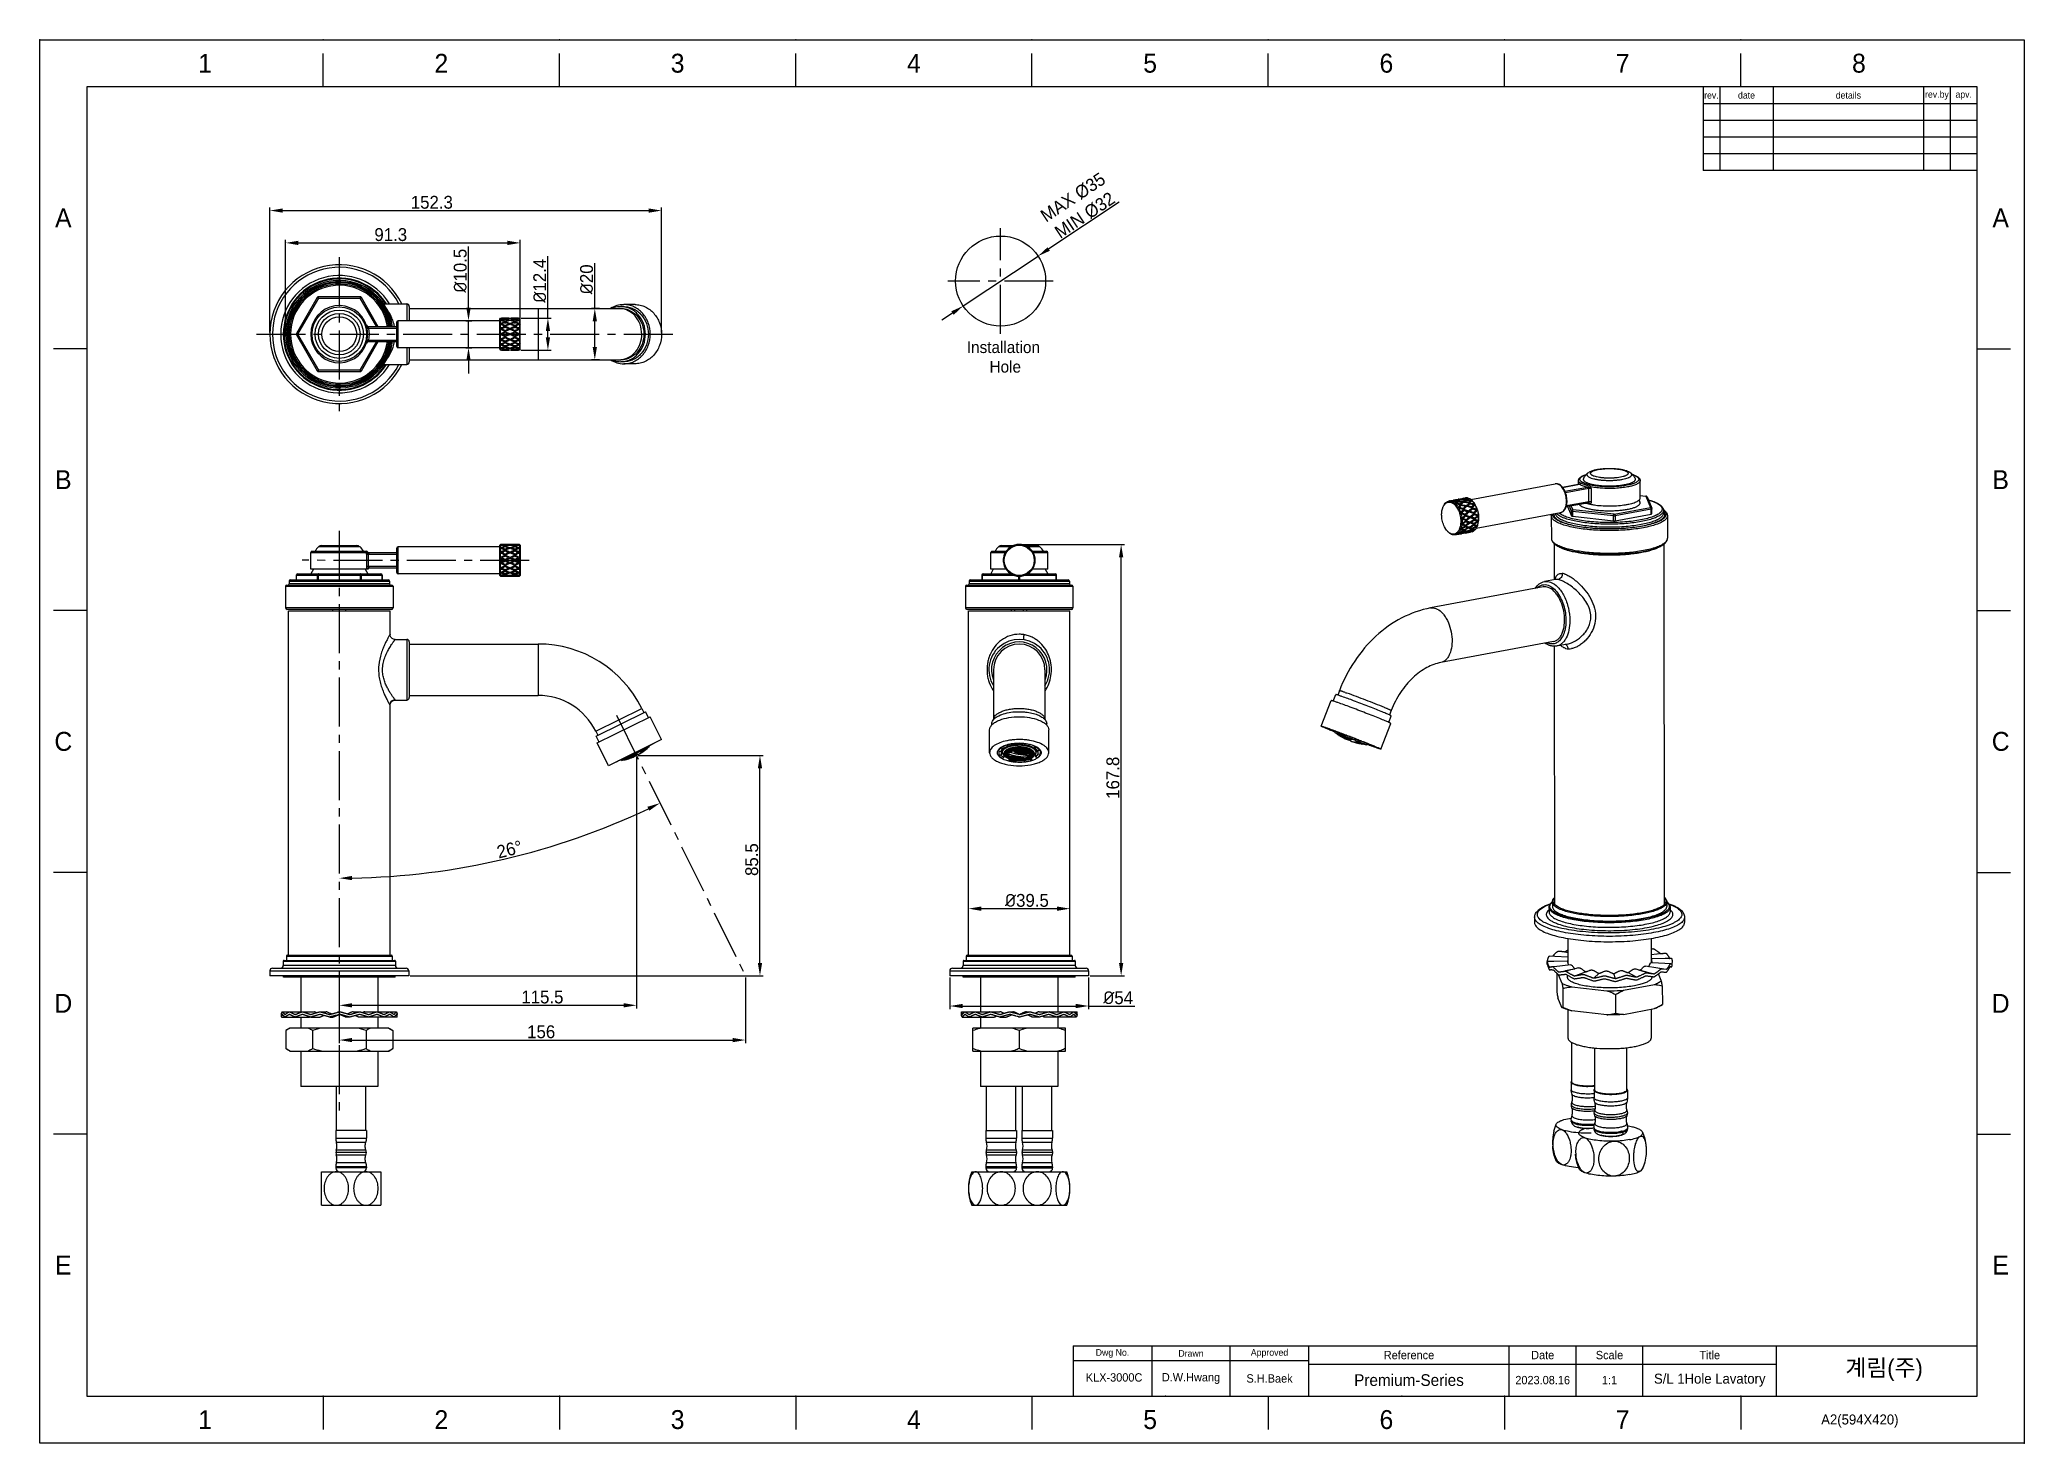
# Model space of a CAD drawing. Extents: x 9520 to 10292, y -16148 to -15602.
import ezdxf

# ---------------------------------------------------------------- set-up
doc = ezdxf.new("R2010")
doc.units = 0
doc.header["$MEASUREMENT"] = 0
doc.linetypes.add('CENTER2', pattern=[28.575, 19.05, -3.175, 3.175, -3.175])
doc.linetypes.add('CENTERX2', pattern=[101.6, 63.5, -12.7, 12.7, -12.7])
doc.layers.get('0').update_dxf_attribs({"linetype": 'CONTINUOUS'})
doc.layers.get('DEFPOINTS').update_dxf_attribs({"linetype": 'CONTINUOUS'})
for name, color, linetype in [('02___PRT_ALL_AXES', 7, 'CONTINUOUS'), ('CENTER', 1, 'CENTER2'), ('DIM', 2, 'CONTINUOUS'), ('FORM', 7, 'CONTINUOUS'), ('TEXT', 2, 'CONTINUOUS')]:
    doc.layers.add(name, color=color, linetype=linetype)
doc.layers.add('5', color=2, linetype='CONTINUOUS', lineweight=9)
doc.styles.add('ROMANS', font='Gulim.ttf')
doc.styles.get("Standard").update_dxf_attribs({"font": 'Gulim.ttf'})
doc.dimstyles.new('ISO-25', dxfattribs={"dimtxt": 2.5, "dimasz": 2.5, "dimexe": 1.25, "dimexo": 0.625, "dimtad": 1, "dimdec": 1, "dimtxsty": 'Standard', "dimcen": 2.5, "dimadec": 0, "dimazin": 0, "dimtfac": 1, "dimtdec": 1, "dimtmove": 0, "dimatfit": 3, "dimfxl": 1, "dimarcsym": 0})

msp = doc.modelspace()

# ---------------------------------------------------------------- texts
at = {"char_height": 7.35, "attachment_point": 5}
for s, width, insert in [('1', 64.98, (9584.64, -15611.47)), ('2', 64.98, (9676.54, -15611.47)), ('3', 64.98, (9768.43, -15611.47)), ('4', 64.98, (9860.32, -15611.47)), ('5', 64.98, (9952.21, -15611.47)), ('6', 64.98, (10044.1, -15611.47)), ('7', 64.98, (10135.99, -15611.47)), ('8', 64.98, (10227.88, -15611.47)), ('A', 12.996, (9529.51, -15671.57)), ('A', 12.996, (10283.02, -15671.57)), ('B', 12.996, (9529.51, -15773.38)), ('B', 12.996, (10283.02, -15773.38)), ('C', 12.996, (9529.51, -15875.2)), ('C', 12.996, (10283.02, -15875.2)), ('D', 12.996, (9529.51, -15977.01)), ('D', 12.996, (10283.02, -15977.01)), ('E', 12.996, (9529.51, -16078.83)), ('E', 12.996, (10283.02, -16078.83)), ('1', 64.98, (9584.64, -16138.93)), ('2', 64.98, (9676.54, -16138.93)), ('3', 64.98, (9768.43, -16138.93)), ('4', 64.98, (9860.32, -16138.93)), ('5', 64.98, (9952.21, -16138.93)), ('6', 64.98, (10044.1, -16138.93)), ('7', 64.98, (10135.99, -16138.93))]:
    msp.add_mtext_dynamic_manual_height_columns(s, width=width, gutter_width=16.25, heights=[0], dxfattribs=dict(at, insert=insert))
at = {"layer": '5', "style": 'ROMANS'}
msp.add_text(' A2(594X420)', height=3.8988, dxfattribs=at).set_placement((10211.8, -16140.8))
at = {"layer": 'TEXT'}
for s, width, gutter_width, insert, char_height, attachment_point in [('date', 20.7936, 16.25, (10184.15, -15623.91), 2.599, 5), ('details', 58.482, 16.25, (10223.79, -15623.91), 2.599, 5), ('rev.by', 10.3968, 16.25, (10258.23, -15623.91), 2.599, 5), ('apv.', 10.3968, 16.25, (10268.63, -15623.91), 2.599, 5), ('rev.', 6.498, 16.25, (10170.51, -15623.91), 2.599, 5), ('\\pi-0.90652;Installation \\P\\pi7.92387;Hole', 28.1224, 12.5, (9881.82, -15719.59), 4.55, 1), ('Dwg No.', 30.5406, 16.25, (9937.56, -16113.17), 2.599, 5), ('Drawn', 30.5406, 16.25, (9968.1, -16113.17), 2.599, 5), ('Approved', 30.5406, 16.25, (9998.64, -16113.17), 2.599, 5), ('Reference', 77.976, 16.25, (10052.89, -16113.82), 3.249, 5), ('Date', 25.992, 16.25, (10104.88, -16113.82), 3.249, 5), ('Scale', 25.992, 16.25, (10130.87, -16113.82), 3.249, 5), ('Title', 51.984, 16.25, (10169.86, -16113.82), 3.249, 5), ('KLX-3000C', 30.5406, 16.25, (9938.19, -16122.52), 3.249, 5), ('D.W.Hwang', 30.5406, 16.25, (9968.1, -16122.91), 3.249, 5), ('S.H.Baek', 30.5406, 16.25, (9998.64, -16122.91), 3.249, 5), ('Premium-Series', 77.976, 16.25, (10052.89, -16123.56), 4.5486, 5), ('2023.08.16', 25.992, 16.25, (10104.88, -16123.56), 3.249, 5), ('1:1', 25.992, 16.25, (10130.87, -16123.56), 3.249, 5), ('S/L 1Hole Lavatory', 51.984, 16.25, (10169.86, -16123.56), 3.8988, 5)]:
    msp.add_mtext_dynamic_manual_height_columns(s, width=width, gutter_width=gutter_width, heights=[0], dxfattribs=dict(at, insert=insert, char_height=char_height, attachment_point=attachment_point))
at = {"layer": 'TEXT', "linetype": 'CENTERX2', "insert": (10237.67, -16119.68), "char_height": 6.498, "attachment_point": 5}
msp.add_mtext_dynamic_manual_height_columns('{\\fHYGothic-Medium|b0|i0|c129|p18;계림(주)}', width=77.976, gutter_width=16.25, heights=[0], dxfattribs=at)

# ---------------------------------------------------------------- blocks, each defined once
blk = doc.blocks.new('*D13')
at = {"layer": 'DEFPOINTS', "color": 0, "transparency": 16777216}
for p in [(9908.63, -15686.43), (9879.49, -15705.83)]:
    blk.add_point(p, dxfattribs=at)
at = {"layer": 'DIM', "color": 3, "lineweight": -2, "transparency": 16777216}
for p, q in [((9940.15, -15665.45), (9912.79, -15683.66)), ((9879.49, -15705.83), (9908.63, -15686.43)), ((9875.33, -15708.6), (9871.16, -15711.37))]:
    blk.add_line(p, q, dxfattribs=at)
at = {"layer": 'DIM', "color": 3, "transparency": 16777216}
for points in [[(9912.33, -15682.97), (9913.25, -15684.36), (9908.63, -15686.43)], [(9874.87, -15707.9), (9875.79, -15709.29), (9879.49, -15705.83)]]:
    blk.add_solid(points, dxfattribs=at)
at = {"layer": 'DIM', "color": 3, "transparency": 16777216, "insert": (9924.51, -15667.09), "char_height": 5, "attachment_point": 5, "rotation": 33.64357}
blk.add_mtext('{\\fMS PGothic|b0|i0|c129|p34;MAX %%C35\\PMIN %%C32}', dxfattribs=at)
blk = doc.blocks.new('*D20')
at = {"layer": 'DEFPOINTS', "color": 0, "transparency": 16777216}
for p in [(9874.29, -15966.34), (9928.29, -15966.34), (9928.29, -15978.06)]:
    blk.add_point(p, dxfattribs=at)
at = {"layer": 'DIM', "color": 3, "lineweight": -2, "transparency": 16777216}
for p, q in [((9874.29, -15966.96), (9874.29, -15979.31)), ((9928.29, -15966.96), (9928.29, -15979.31)), ((9879.29, -15978.06), (9923.29, -15978.06)), ((9928.29, -15978.06), (9946.22, -15978.06))]:
    blk.add_line(p, q, dxfattribs=at)
at = {"layer": 'DIM', "color": 3, "transparency": 16777216}
for points in [[(9879.29, -15977.23), (9879.29, -15978.89), (9874.29, -15978.06)], [(9923.29, -15977.23), (9923.29, -15978.89), (9928.29, -15978.06)]]:
    blk.add_solid(points, dxfattribs=at)
at = {"layer": 'DIM', "color": 3, "transparency": 16777216, "insert": (9939.75, -15974.87), "char_height": 5, "attachment_point": 5}
blk.add_mtext('{\\fISOCPEUR|b0|i0|c0|p34;%%C}54', dxfattribs=at)
blk = doc.blocks.new('*D21')
at = {"layer": 'DEFPOINTS', "color": 0, "transparency": 16777216}
for p in [(9636.85, -15966.34), (9794.83, -15966.34), (9794.83, -15991.3)]:
    blk.add_point(p, dxfattribs=at)
at = {"layer": 'DIM', "color": 3, "lineweight": -2, "transparency": 16777216}
for p, q in [((9636.85, -15966.96), (9636.85, -15992.55)), ((9794.83, -15966.96), (9794.83, -15992.55)), ((9641.85, -15991.3), (9789.83, -15991.3))]:
    blk.add_line(p, q, dxfattribs=at)
at = {"layer": 'DIM', "color": 3, "transparency": 16777216}
for points in [[(9641.85, -15990.47), (9641.85, -15992.14), (9636.85, -15991.3)], [(9789.83, -15990.47), (9789.83, -15992.14), (9794.83, -15991.3)]]:
    blk.add_solid(points, dxfattribs=at)
at = {"layer": 'DIM', "color": 3, "transparency": 16777216, "insert": (9715.37, -15988.11), "char_height": 5, "attachment_point": 5}
blk.add_mtext('156', dxfattribs=at)
blk = doc.blocks.new('*D22')
at = {"layer": 'DEFPOINTS', "color": 0, "transparency": 16777216}
for p in [(9752.4, -15880.64), (9800.46, -15880.64), (9663.85, -15966.35)]:
    blk.add_point(p, dxfattribs=at)
at = {"layer": 'DIM', "color": 3, "lineweight": -2, "transparency": 16777216}
for p, q in [((9753.03, -15880.64), (9801.71, -15880.64)), ((9800.46, -15961.35), (9800.46, -15885.64)), ((9664.47, -15966.35), (9801.71, -15966.35))]:
    blk.add_line(p, q, dxfattribs=at)
at = {"layer": 'DIM', "color": 3, "transparency": 16777216}
for points in [[(9799.63, -15885.64), (9801.3, -15885.64), (9800.46, -15880.64)], [(9799.63, -15961.35), (9801.3, -15961.35), (9800.46, -15966.35)]]:
    blk.add_solid(points, dxfattribs=at)
at = {"layer": 'DIM', "color": 3, "transparency": 16777216, "insert": (9797.28, -15921.13), "char_height": 5, "attachment_point": 5, "rotation": 90}
blk.add_mtext('85.5', dxfattribs=at)
blk = doc.blocks.new('*D23')
at = {"layer": 'DEFPOINTS', "color": 0, "transparency": 16777216}
for p in [(9636.85, -15793.22), (9744.65, -15864.97), (9679.76, -15925.05), (9794.83, -15966.34), (9636.85, -16021.06)]:
    blk.add_point(p, dxfattribs=at)
at = {"layer": 'DIM', "color": 3, "lineweight": -2, "transparency": 16777216}
blk.add_arc((9636.85, -15647.24), 281.11, 271.0191, 295.32082, dxfattribs=at)
at = {"layer": 'DIM', "color": 3, "transparency": 16777216}
for points in [[(9756.71, -15900.59), (9757.44, -15902.09), (9761.58, -15899.16)], [(9641.85, -15929.14), (9641.84, -15927.47), (9636.85, -15928.35)]]:
    blk.add_solid(points, dxfattribs=at)
at = {"layer": 'DIM', "color": 3, "transparency": 16777216, "insert": (9703.03, -15917.17), "char_height": 5, "attachment_point": 5, "rotation": 13.77525}
blk.add_mtext('26°', dxfattribs=at)
blk = doc.blocks.new('*D24')
at = {"layer": 'DEFPOINTS', "color": 0, "transparency": 16777216}
for p in [(9901.29, -15798.54), (9940.93, -15798.54), (9928.29, -15966.34)]:
    blk.add_point(p, dxfattribs=at)
at = {"layer": 'DIM', "color": 3, "lineweight": -2, "transparency": 16777216}
for p, q in [((9901.92, -15798.54), (9942.18, -15798.54)), ((9940.93, -15961.34), (9940.93, -15803.54)), ((9928.92, -15966.34), (9942.18, -15966.34))]:
    blk.add_line(p, q, dxfattribs=at)
at = {"layer": 'DIM', "color": 3, "transparency": 16777216}
for points in [[(9940.1, -15803.54), (9941.76, -15803.54), (9940.93, -15798.54)], [(9940.1, -15961.34), (9941.76, -15961.34), (9940.93, -15966.34)]]:
    blk.add_solid(points, dxfattribs=at)
at = {"layer": 'DIM', "color": 3, "transparency": 16777216, "insert": (9937.74, -15889.3), "char_height": 5, "attachment_point": 5, "rotation": 90}
blk.add_mtext('167.8', dxfattribs=at)
blk = doc.blocks.new('*D25')
at = {"layer": 'DEFPOINTS', "color": 0, "transparency": 16777216}
for p in [(9707.25, -15681.3), (9615.95, -15716.8), (9707.25, -15716.84)]:
    blk.add_point(p, dxfattribs=at)
at = {"layer": 'DIM', "color": 3, "lineweight": -2, "transparency": 16777216}
for p, q in [((9615.95, -15716.17), (9615.95, -15680.05)), ((9620.95, -15681.3), (9702.25, -15681.3)), ((9707.25, -15716.21), (9707.25, -15680.05))]:
    blk.add_line(p, q, dxfattribs=at)
at = {"layer": 'DIM', "color": 3, "transparency": 16777216}
for points in [[(9620.95, -15680.47), (9620.95, -15682.14), (9615.95, -15681.3)], [(9702.25, -15680.47), (9702.25, -15682.14), (9707.25, -15681.3)]]:
    blk.add_solid(points, dxfattribs=at)
at = {"layer": 'DIM', "color": 3, "transparency": 16777216, "insert": (9656.86, -15678.11), "char_height": 5, "attachment_point": 5}
blk.add_mtext('91.3', dxfattribs=at)
blk = doc.blocks.new('*D26')
at = {"layer": 'DEFPOINTS', "color": 0, "transparency": 16777216}
for p in [(9762.17, -15668.73), (9609.85, -15716.8), (9762.17, -15716.8)]:
    blk.add_point(p, dxfattribs=at)
at = {"layer": 'DIM', "color": 3, "lineweight": -2, "transparency": 16777216}
for p, q in [((9609.85, -15716.17), (9609.85, -15667.48)), ((9614.85, -15668.73), (9757.17, -15668.73)), ((9762.17, -15716.17), (9762.17, -15667.48))]:
    blk.add_line(p, q, dxfattribs=at)
at = {"layer": 'DIM', "color": 3, "transparency": 16777216}
for points in [[(9614.85, -15667.9), (9614.85, -15669.56), (9609.85, -15668.73)], [(9757.17, -15667.9), (9757.17, -15669.56), (9762.17, -15668.73)]]:
    blk.add_solid(points, dxfattribs=at)
at = {"layer": 'DIM', "color": 3, "transparency": 16777216, "insert": (9672.84, -15665.54), "char_height": 5, "attachment_point": 5}
blk.add_mtext('152.3', dxfattribs=at)
blk = doc.blocks.new('*D27')
at = {"layer": 'DEFPOINTS', "color": 0, "transparency": 16777216}
for p in [(9736.23, -15706.8), (9738.63, -15706.8), (9738.63, -15726.8)]:
    blk.add_point(p, dxfattribs=at)
at = {"layer": 'DIM', "color": 3, "lineweight": -2, "transparency": 16777216}
for p, q in [((9736.23, -15706.8), (9736.23, -15689.14)), ((9738, -15706.8), (9734.98, -15706.8)), ((9736.23, -15721.8), (9736.23, -15711.8)), ((9738, -15726.8), (9734.98, -15726.8))]:
    blk.add_line(p, q, dxfattribs=at)
at = {"layer": 'DIM', "color": 3, "transparency": 16777216}
for points in [[(9735.39, -15711.8), (9737.06, -15711.8), (9736.23, -15706.8)], [(9735.39, -15721.8), (9737.06, -15721.8), (9736.23, -15726.8)]]:
    blk.add_solid(points, dxfattribs=at)
at = {"layer": 'DIM', "color": 3, "transparency": 16777216, "insert": (9733.04, -15695.47), "char_height": 5, "attachment_point": 5, "rotation": 90}
blk.add_mtext('{\\fISOCPEUR|b0|i0|c0|p34;%%C}20', dxfattribs=at)
blk = doc.blocks.new('*D28')
at = {"layer": 'DEFPOINTS', "color": 0, "transparency": 16777216}
for p in [(9706.9, -15710.6), (9717.99, -15710.6), (9706.9, -15723)]:
    blk.add_point(p, dxfattribs=at)
at = {"layer": 'DIM', "color": 3, "lineweight": -2, "transparency": 16777216}
for p, q in [((9717.99, -15710.6), (9717.99, -15686.48)), ((9707.52, -15710.6), (9719.24, -15710.6)), ((9707.52, -15723), (9719.24, -15723)), ((9717.99, -15718), (9717.99, -15715.6))]:
    blk.add_line(p, q, dxfattribs=at)
at = {"layer": 'DIM', "color": 3, "transparency": 16777216}
for points in [[(9717.16, -15715.6), (9718.82, -15715.6), (9717.99, -15710.6)], [(9717.16, -15718), (9718.82, -15718), (9717.99, -15723)]]:
    blk.add_solid(points, dxfattribs=at)
at = {"layer": 'DIM', "color": 3, "transparency": 16777216, "insert": (9714.8, -15696.04), "char_height": 5, "attachment_point": 5, "rotation": 90}
blk.add_mtext('{\\fISOCPEUR|b0|i0|c0|p34;%%C}12.4', dxfattribs=at)
blk = doc.blocks.new('*D29')
at = {"layer": 'DEFPOINTS', "color": 0, "transparency": 16777216}
for p in [(9685.39, -15711.55), (9687.1, -15711.55), (9685.39, -15722.05)]:
    blk.add_point(p, dxfattribs=at)
at = {"layer": 'DIM', "color": 3, "lineweight": -2, "transparency": 16777216}
for p, q in [((9687.1, -15706.55), (9687.1, -15682.69)), ((9686.01, -15711.55), (9688.35, -15711.55)), ((9687.1, -15722.05), (9687.1, -15711.55)), ((9686.01, -15722.05), (9688.35, -15722.05)), ((9687.1, -15727.05), (9687.1, -15732.05))]:
    blk.add_line(p, q, dxfattribs=at)
at = {"layer": 'DIM', "color": 3, "transparency": 16777216}
for points in [[(9686.26, -15706.55), (9687.93, -15706.55), (9687.1, -15711.55)], [(9686.26, -15727.05), (9687.93, -15727.05), (9687.1, -15722.05)]]:
    blk.add_solid(points, dxfattribs=at)
at = {"layer": 'DIM', "color": 3, "transparency": 16777216, "insert": (9683.9, -15692.12), "char_height": 5, "attachment_point": 5, "rotation": 90}
blk.add_mtext('{\\fISOCPEUR|b0|i0|c0|p34;%%C}10.5', dxfattribs=at)
blk = doc.blocks.new('*D30')
at = {"layer": 'DEFPOINTS', "color": 0, "transparency": 16777216}
for p in [(9881.54, -15941.9), (9921.04, -15940.2), (9921.04, -15941.9)]:
    blk.add_point(p, dxfattribs=at)
at = {"layer": 'DIM', "color": 3, "lineweight": -2, "transparency": 16777216}
for p, q in [((9881.54, -15941.27), (9881.54, -15938.95)), ((9921.04, -15941.27), (9921.04, -15938.95)), ((9886.54, -15940.2), (9916.04, -15940.2))]:
    blk.add_line(p, q, dxfattribs=at)
at = {"layer": 'DIM', "color": 3, "transparency": 16777216}
for points in [[(9886.54, -15939.37), (9886.54, -15941.04), (9881.54, -15940.2)], [(9916.04, -15939.37), (9916.04, -15941.04), (9921.04, -15940.2)]]:
    blk.add_solid(points, dxfattribs=at)
at = {"layer": 'DIM', "color": 3, "transparency": 16777216, "insert": (9904.28, -15937.02), "char_height": 5, "attachment_point": 5}
blk.add_mtext('{\\fISOCPEUR|b0|i0|c0|p34;%%C}39.5', dxfattribs=at)
blk = doc.blocks.new('*D31')
at = {"layer": 'DEFPOINTS', "color": 0, "transparency": 16777216}
for p in [(9752.41, -15880.65), (9636.85, -15966.34), (9752.41, -15977.79)]:
    blk.add_point(p, dxfattribs=at)
at = {"layer": 'DIM', "color": 3, "lineweight": -2, "transparency": 16777216}
for p, q in [((9752.41, -15881.28), (9752.41, -15979.04)), ((9636.85, -15966.96), (9636.85, -15979.04)), ((9641.85, -15977.79), (9747.41, -15977.79))]:
    blk.add_line(p, q, dxfattribs=at)
at = {"layer": 'DIM', "color": 3, "transparency": 16777216}
for points in [[(9641.85, -15976.96), (9641.85, -15978.62), (9636.85, -15977.79)], [(9747.41, -15976.96), (9747.41, -15978.62), (9752.41, -15977.79)]]:
    blk.add_solid(points, dxfattribs=at)
at = {"layer": 'DIM', "color": 3, "transparency": 16777216, "insert": (9715.84, -15974.59), "char_height": 5, "attachment_point": 5}
blk.add_mtext('115.5', dxfattribs=at)
blk = doc.blocks.new('ZF65555')
at = {"color": 7, "linetype": 'Continuous'}
for p, q in [((9906.11, -16310.65), (9905.96, -16305)), ((9911.1, -16301.41), (9911.1, -16301.41)), ((9911.1, -16301.41), (9911.1, -16301.41)), ((9911.1, -16301.41), (9911.1, -16301.41)), ((9911.1, -16301.41), (9911.1, -16301.41)), ((9925.58, -16305.67), (9931.14, -16306.55)), ((9931.15, -16306.53), (9925.62, -16305.66)), ((9925.96, -16305.71), (9925.93, -16304.47)), ((9960.99, -16309.69), (9933.51, -16305.34)), ((9903.86, -16310.36), (9902.44, -16314.08)), ((9904.27, -16310.09), (9902.85, -16313.81)), ((9906.09, -16309.8), (9904.27, -16310.06)), ((9904.32, -16310.07), (9904.27, -16310.06)), ((9904.28, -16310.08), (9904.27, -16310.08)), ((9904.27, -16310.08), (9904.27, -16310.09)), ((9904.32, -16310.07), (9904.28, -16310.08)), ((9906.09, -16309.82), (9904.32, -16310.07)), ((9906.53, -16311.34), (9906.25, -16311.84)), ((9921.87, -16307.17), (9921.98, -16311.35)), ((9922.82, -16311.32), (9922.71, -16307.15)), ((9922.71, -16307.15), (9930.22, -16308.34)), ((9930.05, -16312.47), (9922.82, -16311.32)), ((9930.42, -16307.8), (9923.06, -16306.63)), ((9923.16, -16311.7), (9923.16, -16311.7)), ((9930.16, -16312.8), (9923.19, -16311.7)), ((9959.64, -16311.43), (9959.58, -16311.45)), ((9960.14, -16311.5), (9960.02, -16311.31)), ((9960.21, -16310.5), (9960.38, -16310.29)), ((9960.38, -16310.29), (9960.61, -16310.04)), ((9960.55, -16312.54), (9960.4, -16312.4)), ((9960.62, -16310.05), (9960.61, -16310.04)), ((9960.62, -16310.05), (9960.61, -16310.04)), ((9960.62, -16310.05), (9960.64, -16310.03)), ((9960.75, -16312.46), (9960.75, -16312.46)), ((9960.76, -16311.99), (9960.89, -16312.15)), ((9961.08, -16310.24), (9961.01, -16309.98)), ((9961.37, -16311), (9961.26, -16310.77)), ((9961.37, -16311), (9961.31, -16311.01)), ((9961.37, -16311), (9961.31, -16311.01)), ((9961.61, -16310.83), (9961.7, -16311.05)), ((9961.68, -16310.48), (9961.75, -16310.68)), ((9962.01, -16311.63), (9962.13, -16311.82)), ((9962.06, -16309.28), (9962.07, -16309.46)), ((9962.34, -16309.86), (9962.32, -16309.71)), ((9962.46, -16311.58), (9962.58, -16311.77)), ((9962.64, -16309.77), (9962.68, -16310.05)), ((9962.75, -16309.7), (9962.74, -16309.58)), ((9962.91, -16311.94), (9962.79, -16311.75)), ((9963, -16310.29), (9963.04, -16310.47)), ((9963.13, -16309.19), (9963.13, -16309.17)), ((9963.13, -16309.17), (9963.24, -16309.18)), ((9963.23, -16309.21), (9963.22, -16309.21)), ((9963.23, -16309.21), (9963.22, -16309.21)), ((9964.91, -16309.45), (9963.24, -16309.18)), ((9963.37, -16309.34), (9963.37, -16309.29)), ((9963.46, -16310.28), (9963.53, -16310.55)), ((9963.52, -16312.43), (9963.66, -16312.59)), ((9963.69, -16309.34), (9963.68, -16309.45)), ((9963.84, -16310.68), (9963.78, -16310.42)), ((9963.79, -16309.29), (9963.79, -16309.32)), ((9963.79, -16309.29), (9963.8, -16309.3)), ((9963.79, -16309.29), (9963.8, -16309.3)), ((9964.14, -16311.44), (9964.03, -16311.21)), ((9964.05, -16309.68), (9964.05, -16309.59)), ((9964.14, -16311.44), (9964.08, -16311.45)), ((9964.14, -16311.44), (9964.08, -16311.45)), ((9964.37, -16311.27), (9964.47, -16311.49)), ((9964.45, -16310.92), (9964.52, -16311.12)), ((9964.52, -16309.75), (9964.51, -16309.63)), ((9964.77, -16312.07), (9964.9, -16312.26)), ((9964.83, -16309.72), (9964.83, -16309.9)), ((9964.91, -16309.45), (9965.12, -16309.48)), ((9965.11, -16310.3), (9965.09, -16310.15)), ((9965.12, -16309.48), (9965.12, -16309.49)), ((9965.41, -16310.21), (9965.45, -16310.49)), ((9965.51, -16310.14), (9965.5, -16310.02)), ((9965.76, -16310.73), (9965.81, -16310.91)), ((9965.9, -16309.63), (9965.9, -16309.61)), ((9965.9, -16309.61), (9966.01, -16309.62)), ((9967.67, -16309.89), (9966.01, -16309.62)), ((9966.13, -16309.78), (9966.13, -16309.72)), ((9966.46, -16309.78), (9966.45, -16309.89)), ((9966.56, -16309.73), (9966.55, -16309.76)), ((9966.56, -16309.73), (9966.57, -16309.73)), ((9966.56, -16309.73), (9966.57, -16309.73)), ((9966.82, -16310.12), (9966.82, -16310.03)), ((9967.4, -16310.41), (9967.36, -16310.4)), ((9967.4, -16310.41), (9967.36, -16310.4)), ((9967.39, -16310.41), (9967.4, -16310.41)), ((9967.67, -16309.89), (9967.89, -16309.92)), ((9967.89, -16309.92), (9967.89, -16309.92)), ((9968.4, -16310.3), (9968.41, -16310.32)), ((9969.37, -16310.82), (9969.38, -16310.87)), ((9970.08, -16311.91), (9970.08, -16311.9)), ((9970.14, -16312.07), (9970.13, -16312.03)), ((9897.44, -16316.62), (9897.63, -16323.93)), ((9898.66, -16314.85), (9898.68, -16315.72)), ((9902.45, -16315.82), (9902.41, -16314.26)), ((9902.68, -16315.93), (9902.63, -16314.36)), ((9902.63, -16314.36), (9914.42, -16316.23)), ((9914.46, -16317.8), (9902.68, -16315.93)), ((9914.67, -16315.7), (9902.89, -16313.83)), ((9914.42, -16316.23), (9914.46, -16317.8)), ((9914.76, -16315.7), (9927.95, -16313.84)), ((9914.95, -16316.23), (9928.15, -16314.38)), ((9914.99, -16317.8), (9914.95, -16316.23)), ((9928.19, -16315.95), (9914.99, -16317.8)), ((9928.01, -16313.82), (9928.5, -16312.54)), ((9928.15, -16314.38), (9928.19, -16315.95)), ((9928.47, -16314.26), (9929.09, -16312.63)), ((9928.51, -16315.83), (9928.47, -16314.26)), ((9929.69, -16312.73), (9928.51, -16315.83)), ((9959.51, -16319.03), (9932.03, -16314.67)), ((9935.05, -16315.64), (9935.24, -16322.94)), ((9958.61, -16314.88), (9958.7, -16314.79)), ((9958.65, -16316.52), (9958.71, -16316.54)), ((9958.75, -16316.89), (9958.66, -16316.59)), ((9958.7, -16314.79), (9959.9, -16314.31)), ((9958.96, -16313.26), (9958.91, -16313.15)), ((9959.2, -16316.64), (9959.02, -16316.76)), ((9959.02, -16318.02), (9959.05, -16318.11)), ((9959.09, -16318.19), (9959.09, -16318.19)), ((9959.6, -16318.18), (9959.44, -16318.39)), ((9959.79, -16315.96), (9959.98, -16315.9)), ((9960.08, -16314.33), (9959.9, -16314.31)), ((9959.93, -16314.11), (9960.11, -16314.15)), ((9959.95, -16315.73), (9960.13, -16315.68)), ((9959.96, -16316.39), (9960.15, -16316.31)), ((9959.99, -16317.65), (9960.17, -16317.49)), ((9960.03, -16314.6), (9960.21, -16314.62)), ((9960.16, -16314.31), (9960.08, -16314.33)), ((9960.1, -16316.01), (9960.1, -16316.01)), ((9960.1, -16317.45), (9960.17, -16317.49)), ((9960.15, -16313.86), (9960.32, -16313.92)), ((9960.26, -16318.07), (9960.42, -16317.9)), ((9961.42, -16317.26), (9960.32, -16317.7)), ((9960.49, -16317.54), (9960.32, -16317.7)), ((9960.38, -16317.91), (9960.41, -16317.9)), ((9960.48, -16312.69), (9960.63, -16312.81)), ((9960.49, -16317.54), (9961.59, -16317.14)), ((9960.96, -16315.34), (9961.15, -16315.32)), ((9961.01, -16317.08), (9961.19, -16316.96)), ((9961.29, -16313.43), (9961.45, -16313.52)), ((9961.34, -16315.53), (9961.53, -16315.5)), ((9961.36, -16315.27), (9962.66, -16314.75)), ((9961.36, -16315.27), (9961.55, -16315.25)), ((9961.42, -16317.26), (9961.59, -16317.14)), ((9961.43, -16318.7), (9961.55, -16318.54)), ((9962.85, -16314.77), (9961.55, -16315.25)), ((9961.64, -16313.63), (9961.81, -16313.71)), ((9961.72, -16313.35), (9961.88, -16313.45)), ((9961.97, -16317.08), (9961.79, -16317.2)), ((9962.02, -16318.65), (9961.86, -16318.87)), ((9962.36, -16318.62), (9962.21, -16318.83)), ((9962.56, -16316.4), (9962.75, -16316.34)), ((9962.85, -16314.77), (9962.66, -16314.75)), ((9962.7, -16314.55), (9962.88, -16314.59)), ((9962.71, -16316.17), (9962.9, -16316.12)), ((9962.73, -16316.83), (9962.91, -16316.74)), ((9962.75, -16318.09), (9962.93, -16317.93)), ((9962.79, -16315.04), (9962.97, -16315.05)), ((9962.93, -16314.75), (9962.85, -16314.77)), ((9962.86, -16317.89), (9962.93, -16317.93)), ((9962.87, -16316.45), (9962.87, -16316.45)), ((9962.92, -16314.3), (9963.09, -16314.36)), ((9963.03, -16318.51), (9963.18, -16318.34)), ((9963.25, -16317.98), (9963.09, -16318.14)), ((9963.14, -16318.35), (9963.17, -16318.34)), ((9963.32, -16312.97), (9963.16, -16312.84)), ((9963.24, -16313.13), (9963.4, -16313.25)), ((9963.25, -16317.98), (9964.51, -16317.52)), ((9963.51, -16312.9), (9963.51, -16312.9)), ((9963.73, -16315.78), (9963.91, -16315.76)), ((9963.78, -16317.52), (9963.96, -16317.4)), ((9964.06, -16313.87), (9964.22, -16313.95)), ((9934.56, -16336.39), (9934.25, -16324.76)), ((9960.34, -16319.35), (9960.24, -16319.61)), ((9960.57, -16319.13), (9960.67, -16318.97)), ((9961.06, -16318.94), (9960.92, -16319.19)), ((9960.95, -16319.45), (9961.01, -16319.32)), ((9961.1, -16320.14), (9961.08, -16320.12)), ((9961.28, -16320.13), (9961.28, -16320.17)), ((9961.28, -16320.17), (9961.49, -16320.21)), ((9961.5, -16320.2), (9961.49, -16320.2)), ((9961.5, -16320.2), (9961.49, -16320.2)), ((9963.16, -16320.47), (9961.49, -16320.21)), ((9961.5, -16320.08), (9961.53, -16320.01)), ((9961.89, -16319.98), (9961.85, -16320.13)), ((9961.94, -16320.23), (9961.95, -16320.19)), ((9962.23, -16319.92), (9962.27, -16319.82)), ((9962.27, -16319.82), (9962.27, -16319.82)), ((9962.27, -16319.82), (9962.27, -16319.82)), ((9962.68, -16320.05), (9962.75, -16319.88)), ((9963.11, -16319.79), (9963, -16320.05)), ((9963.12, -16319.79), (9963.13, -16319.79)), ((9963.12, -16319.79), (9963.13, -16319.79)), ((9963.26, -16320.49), (9963.27, -16320.47)), ((9963.34, -16319.57), (9963.44, -16319.41)), ((9963.82, -16319.38), (9963.69, -16319.63)), ((9963.72, -16319.89), (9963.78, -16319.76)), ((9963.73, -16320.55), (9963.73, -16320.56)), ((9964.05, -16320.57), (9964.04, -16320.61)), ((9964.04, -16320.61), (9964.26, -16320.65)), ((9964.2, -16319.14), (9964.32, -16318.98)), ((9964.26, -16320.64), (9964.26, -16320.64)), ((9964.26, -16320.64), (9964.26, -16320.64)), ((9965.92, -16320.91), (9964.26, -16320.65)), ((9964.27, -16320.52), (9964.29, -16320.45)), ((9964.66, -16320.41), (9964.62, -16320.57)), ((9964.7, -16320.67), (9964.71, -16320.63)), ((9964.99, -16320.36), (9965.03, -16320.26)), ((9965.03, -16320.26), (9965.04, -16320.26)), ((9965.03, -16320.26), (9965.04, -16320.26)), ((9966.03, -16320.93), (9966.03, -16320.91)), ((9966.66, -16320.71), (9966.64, -16320.72)), ((9967.66, -16320.59), (9967.64, -16320.62)), ((9968.55, -16320.05), (9968.54, -16320.04)), ((9968.55, -16320.05), (9968.54, -16320.04)), ((9968.66, -16319.92), (9968.62, -16319.96)), ((9968.62, -16319.96), (9968.62, -16319.97)), ((9968.66, -16319.92), (9968.95, -16319.59)), ((9968.95, -16319.59), (9968.78, -16319.8)), ((9901.78, -16442.61), (9898.72, -16325.69)), ((9934.11, -16336.33), (9934.25, -16336.34)), ((9934.25, -16336.34), (9937.81, -16336.91)), ((9938.29, -16338.62), (9974.95, -16344.44)), ((9930.92, -16357.32), (9934.49, -16357.89)), ((9935.47, -16356.4), (9972.13, -16362.21)), ((9937.32, -16441.68), (9935.12, -16357.93)), ((9990.61, -16376.37), (9990.77, -16376.3)), ((10002.8, -16371.3), (10002.98, -16371.23)), ((10005.24, -16370.45), (10005.82, -16371.85)), ((10007.3, -16373.77), (10006.43, -16371.68)), ((10011.41, -16381.79), (10007.99, -16373.57)), ((9988.61, -16377.35), (9989.2, -16378.75)), ((9989.51, -16381.15), (9988.64, -16379.07)), ((9992.29, -16389.73), (9988.88, -16381.5)), ((10008.45, -16383.12), (10007.72, -16383.42)), ((10007.78, -16383.2), (10007.81, -16383.25)), ((10007.85, -16383.29), (10008.6, -16382.98)), ((10008.42, -16383.06), (10008.45, -16383.12)), ((10008.65, -16382.99), (10008.47, -16383.08)), ((10008.49, -16383.19), (10008.61, -16383.14)), ((10008.57, -16382.92), (10008.6, -16382.98)), ((10008.61, -16383.14), (10008.67, -16383.11)), ((9995.21, -16388.33), (9995.09, -16388.38)), ((9995.09, -16388.51), (9995.13, -16388.62)), ((9995.88, -16388.31), (9995.13, -16388.62)), ((9995.13, -16388.73), (9995.32, -16388.66)), ((9995.26, -16388.43), (9995.28, -16388.48)), ((9995.28, -16388.48), (9996.02, -16388.18)), ((9995.84, -16388.45), (9995.94, -16388.42)), ((9995.85, -16388.25), (9995.88, -16388.31)), ((9996.25, -16387.87), (9995.91, -16388.02)), ((9995.93, -16388.36), (9996.59, -16388.07)), ((9995.94, -16388.42), (9996.07, -16388.37)), ((9996.35, -16387.83), (9996.25, -16387.87)), ((9996.28, -16387.95), (9996.3, -16388)), ((9996.92, -16387.76), (9996.3, -16388)), ((9996.31, -16387.94), (9996.38, -16387.91)), ((9997.06, -16388.17), (9996.51, -16387.94)), ((9996.54, -16387.96), (9996.59, -16388.07)), ((9996.68, -16388.04), (9996.56, -16388.08)), ((9996.59, -16388.16), (9996.79, -16388.08)), ((9996.89, -16387.68), (9996.92, -16387.76)), ((9997.9, -16387.74), (9997.48, -16387.93)), ((9997.52, -16387.93), (9997.49, -16387.94)), ((9997.91, -16387.75), (9997.52, -16387.93)), ((9997.62, -16388.01), (9997.61, -16387.99)), ((9997.8, -16388.01), (9997.76, -16387.91)), ((9997.82, -16388.03), (9997.76, -16388.03)), ((9997.77, -16388.03), (9997.83, -16388.03)), ((9997.84, -16388.04), (9997.82, -16388.03)), ((9997.89, -16387.89), (9997.84, -16387.78)), ((9997.92, -16387.74), (9997.91, -16387.75)), ((9997.92, -16388.02), (9997.91, -16388.02)), ((9997.91, -16388.03), (9997.92, -16388.02)), ((9997.94, -16388.04), (9997.91, -16388.04)), ((9997.91, -16388.04), (9997.91, -16388.04)), ((9997.91, -16388.04), (9997.91, -16388.04)), ((9998.03, -16387.79), (9997.99, -16387.71)), ((9998.13, -16388.01), (9998.12, -16387.99)), ((9998.25, -16387.96), (9998.23, -16387.93)), ((9998.29, -16387.95), (9998.33, -16387.95)), ((9998.29, -16387.95), (9998.33, -16387.95)), ((9998.38, -16387.96), (9998.3, -16387.97)), ((9998.35, -16387.97), (9998.3, -16387.97)), ((9998.38, -16387.96), (9998.35, -16387.97)), ((9998.4, -16387.89), (9998.37, -16387.81)), ((9998.45, -16387.88), (9998.4, -16387.89)), ((9998.45, -16387.88), (9998.4, -16387.89)), ((9998.45, -16386.93), (9998.42, -16386.94)), ((9998.48, -16387.77), (9998.43, -16387.64)), ((9998.81, -16386.78), (9998.45, -16386.93)), ((9998.45, -16387.93), (9998.47, -16387.93)), ((9998.45, -16387.93), (9998.47, -16387.93)), ((9998.47, -16387), (9998.71, -16386.89)), ((9998.48, -16386.99), (9998.5, -16387.04)), ((9998.5, -16387.04), (9998.87, -16386.9)), ((9998.56, -16387.92), (9998.51, -16387.93)), ((9998.56, -16387.92), (9998.51, -16387.93)), ((9998.53, -16387.66), (9998.52, -16387.73)), ((9998.61, -16387.64), (9998.54, -16387.47)), ((9998.56, -16387.92), (9998.56, -16387.91)), ((9998.59, -16387.7), (9998.63, -16387.68)), ((9998.61, -16387.75), (9998.67, -16387.67)), ((9998.61, -16387.91), (9998.64, -16387.91)), ((9998.63, -16387.68), (9998.67, -16387.66)), ((9998.72, -16387.88), (9998.7, -16387.83)), ((9998.71, -16386.89), (9998.84, -16386.84)), ((9998.77, -16387.87), (9998.72, -16387.88)), ((9998.77, -16387.87), (9998.72, -16387.88)), ((9998.82, -16387.79), (9998.8, -16387.74)), ((9998.89, -16387.73), (9998.82, -16387.79)), ((9998.87, -16387.79), (9998.9, -16387.79)), ((9998.87, -16387.79), (9998.9, -16387.79)), ((9998.97, -16387.7), (9998.92, -16387.6)), ((9998.95, -16387.77), (9999.02, -16387.71)), ((9999.04, -16387.54), (9998.97, -16387.39)), ((9999.01, -16387.69), (9998.97, -16387.7)), ((9999.01, -16387.69), (9998.97, -16387.7)), ((9999.03, -16387.82), (9999.02, -16387.81)), ((9999.03, -16387.77), (9999.05, -16387.76)), ((9999.03, -16387.77), (9999.05, -16387.76)), ((9999.15, -16387.38), (9999.08, -16387.23)), ((9999.15, -16387.78), (9999.13, -16387.75)), ((9999.16, -16387.52), (9999.21, -16387.42)), ((9999.19, -16387.77), (9999.23, -16387.76)), ((9999.19, -16387.77), (9999.23, -16387.76)), ((9999.27, -16387.77), (9999.2, -16387.78)), ((9999.24, -16387.77), (9999.2, -16387.78)), ((9999.21, -16387.42), (9999.24, -16387.41)), ((9999.27, -16387.77), (9999.24, -16387.77)), ((9999.3, -16387.71), (9999.27, -16387.64)), ((9999.34, -16387.7), (9999.3, -16387.71)), ((9999.34, -16387.7), (9999.3, -16387.71)), ((9999.35, -16387.74), (9999.37, -16387.73)), ((9999.35, -16387.74), (9999.37, -16387.73)), ((9999.38, -16387.59), (9999.36, -16387.52)), ((9999.45, -16387.51), (9999.38, -16387.59)), ((9999.45, -16387.72), (9999.45, -16387.72)), ((9999.45, -16387.72), (9999.45, -16387.72)), ((9999.55, -16387.01), (9999.46, -16387.05)), ((9999.52, -16387.48), (9999.46, -16387.34)), ((9999.56, -16387.02), (9999.48, -16387.06)), ((9999.57, -16387.28), (9999.48, -16387.06)), ((9999.59, -16387.69), (9999.57, -16387.69)), ((9999.59, -16387.69), (9999.57, -16387.69)), ((9999.59, -16387.09), (9999.58, -16387.26)), ((9999.58, -16387.26), (9999.72, -16387.2)), ((9999.58, -16387.69), (9999.59, -16387.69)), ((9999.61, -16387.67), (9999.6, -16387.64)), ((9999.66, -16387.66), (9999.61, -16387.67)), ((9999.66, -16387.66), (9999.61, -16387.67)), ((9999.65, -16387.03), (9999.63, -16386.99)), ((9999.71, -16387.59), (9999.7, -16387.55)), ((9999.78, -16387.64), (9999.74, -16387.65)), ((9999.78, -16387.64), (9999.74, -16387.65)), ((9999.76, -16387.59), (9999.79, -16387.58)), ((9999.76, -16387.59), (9999.79, -16387.58)), ((9999.8, -16386.99), (9999.77, -16386.93)), ((9999.87, -16387.05), (9999.81, -16386.91)), ((9999.85, -16387.61), (9999.83, -16387.61)), ((9999.85, -16387.61), (9999.83, -16387.61)), ((9999.93, -16387.34), (9999.89, -16387.26)), ((10000.05, -16387.21), (9999.91, -16386.87)), ((9999.91, -16387.6), (9999.91, -16387.6)), ((9999.92, -16387.56), (9999.94, -16387.55)), ((9999.92, -16387.56), (9999.94, -16387.55)), ((10000.03, -16387.56), (10000.02, -16387.53)), ((10000.2, -16387.16), (10000.05, -16386.81)), ((10000.07, -16387.55), (10000.15, -16387.53)), ((10000.07, -16387.55), (10000.11, -16387.54)), ((10000.15, -16387.53), (10000.08, -16387.55)), ((10000.13, -16387.54), (10000.08, -16387.55)), ((10000.15, -16387.53), (10000.13, -16387.54)), ((10000.18, -16387.49), (10000.15, -16387.42)), ((10000.22, -16387.47), (10000.18, -16387.49)), ((10000.23, -16387.51), (10000.24, -16387.5)), ((10000.23, -16387.51), (10000.24, -16387.5)), ((10000.32, -16386.69), (10000.32, -16386.68)), ((10000.36, -16387.47), (10000.33, -16387.48)), ((10000.67, -16385.99), (10000.41, -16386.1)), ((10000.45, -16387.41), (10000.49, -16387.4)), ((10000.48, -16387.43), (10000.47, -16387.4)), ((10000.53, -16387.42), (10000.48, -16387.43)), ((10000.75, -16385.96), (10000.67, -16385.99)), ((10000.71, -16386.04), (10000.73, -16386.09)), ((10000.86, -16386.06), (10000.73, -16386.09)), ((10000.78, -16385.94), (10000.75, -16385.96)), ((10000.75, -16387.35), (10000.79, -16387.33)), ((10000.8, -16385.94), (10000.78, -16385.94)), ((10000.81, -16385.93), (10000.79, -16385.94)), ((10001.1, -16385.81), (10000.8, -16385.94)), ((10000.83, -16385.99), (10001.36, -16385.77)), ((10000.83, -16385.99), (10000.86, -16386.06)), ((10001.33, -16385.71), (10001.1, -16385.81)), ((10001.26, -16386.29), (10001.52, -16386.18)), ((10001.52, -16386.19), (10001.26, -16386.3)), ((10001.29, -16386.35), (10001.26, -16386.3)), ((10001.52, -16385.64), (10001.33, -16385.71)), ((10001.36, -16385.77), (10001.54, -16385.69)), ((10001.42, -16386.28), (10001.41, -16386.24)), ((10001.65, -16385.58), (10001.52, -16385.64)), ((10001.52, -16386.18), (10001.54, -16386.17)), ((10001.54, -16386.18), (10001.52, -16386.19)), ((10001.54, -16385.69), (10001.68, -16385.64)), ((10001.69, -16386.53), (10001.62, -16386.35)), ((10001.91, -16385.47), (10001.65, -16385.58)), ((10001.71, -16386.36), (10001.88, -16386.29)), ((10001.83, -16386.46), (10001.78, -16386.35)), ((10001.93, -16386.28), (10001.84, -16386.06)), ((10001.96, -16386.42), (10001.94, -16386.42)), ((10001.96, -16386.42), (10001.94, -16386.42)), ((10002.06, -16386.22), (10002.31, -16386.11)), ((10002.29, -16386.35), (10002.21, -16386.17)), ((10002.3, -16386.04), (10002.24, -16385.89)), ((10002.31, -16386.11), (10002.37, -16386.09)), ((10002.37, -16386.09), (10002.56, -16386.01)), ((10002.67, -16386.14), (10002.63, -16386.04)), ((10002.77, -16385.96), (10002.67, -16385.71)), ((10002.81, -16385.94), (10002.77, -16385.96)), ((10003.01, -16385.83), (10003.2, -16385.75)), ((10003.04, -16386.18), (10003.08, -16386.28)), ((10003.12, -16386.01), (10003.05, -16385.84)), ((10003.14, -16385.71), (10003.07, -16385.55)), ((10003.12, -16386.26), (10003.08, -16386.28)), ((10003.16, -16385.99), (10003.12, -16386.01)), ((10003.16, -16385.99), (10003.12, -16386.01)), ((10003.12, -16386.12), (10003.17, -16386.01)), ((10003.2, -16385.75), (10003.24, -16385.73)), ((10003.24, -16385.73), (10003.47, -16385.64)), ((10003.33, -16386.15), (10003.3, -16386.09)), ((10003.33, -16384.96), (10003.46, -16384.91)), ((10003.39, -16386.06), (10003.33, -16386.15)), ((10003.36, -16386.15), (10003.39, -16386.23)), ((10003.38, -16386.15), (10003.45, -16386.12)), ((10003.38, -16386.15), (10003.41, -16386.13)), ((10003.43, -16386.21), (10003.39, -16386.23)), ((10003.45, -16386.01), (10003.4, -16385.88)), ((10003.44, -16386.1), (10003.5, -16386.01)), ((10003.5, -16385.79), (10003.45, -16385.68)), ((10003.49, -16385.99), (10003.45, -16386.01)), ((10003.49, -16385.99), (10003.45, -16386.01)), ((10003.46, -16384.91), (10003.48, -16384.97)), ((10003.68, -16384.87), (10003.48, -16384.97)), ((10003.6, -16385.6), (10003.5, -16385.37)), ((10003.63, -16385.58), (10003.6, -16385.6)), ((10003.63, -16385.58), (10003.6, -16385.6)), ((10003.64, -16386.1), (10003.62, -16386.05)), ((10003.7, -16386.02), (10003.64, -16386.1)), ((10003.66, -16384.82), (10003.68, -16384.87)), ((10003.66, -16386.09), (10003.68, -16386.13)), ((10003.67, -16385.56), (10003.83, -16385.49)), ((10003.8, -16386.07), (10003.68, -16386.13)), ((10003.72, -16386.11), (10003.68, -16386.13)), ((10003.72, -16386.07), (10003.75, -16386.05)), ((10003.77, -16385.98), (10003.73, -16385.88)), ((10003.75, -16386.04), (10003.81, -16385.97)), ((10003.8, -16385.95), (10003.77, -16385.98)), ((10003.8, -16385.95), (10003.77, -16385.98)), ((10003.83, -16385.79), (10003.79, -16385.71)), ((10003.87, -16385.68), (10003.83, -16385.79)), ((10003.83, -16386.02), (10003.84, -16386.02)), ((10003.83, -16386.02), (10003.84, -16386.02)), ((10003.94, -16385.63), (10003.87, -16385.46)), ((10003.93, -16385.29), (10003.9, -16385.21)), ((10003.93, -16386), (10003.92, -16385.98)), ((10003.97, -16385.61), (10003.94, -16385.63)), ((10003.97, -16385.61), (10003.94, -16385.63)), ((10003.94, -16385.74), (10003.99, -16385.63)), ((10004.08, -16385.93), (10003.95, -16386)), ((10004.01, -16385.97), (10003.95, -16386)), ((10003.95, -16385.99), (10003.95, -16386)), ((10004.01, -16385.97), (10004.04, -16385.95)), ((10004.02, -16385.15), (10004.04, -16385.15)), ((10004.04, -16385.16), (10004.02, -16385.16)), ((10004.06, -16385.9), (10004.04, -16385.84)), ((10004.12, -16385.91), (10004.08, -16385.93)), ((10004.14, -16385.76), (10004.12, -16385.7)), ((10004.12, -16385.91), (10004.12, -16385.91)), ((10004.12, -16385.91), (10004.12, -16385.91)), ((10004.2, -16385.66), (10004.14, -16385.76)), ((10004.23, -16385.85), (10004.2, -16385.87)), ((10004.26, -16385.61), (10004.21, -16385.49)), ((10004.25, -16385.8), (10004.22, -16385.81)), ((10004.23, -16385.73), (10004.26, -16385.72)), ((10004.31, -16385.39), (10004.25, -16385.26)), ((10004.25, -16385.7), (10004.31, -16385.61)), ((10004.3, -16385.59), (10004.26, -16385.61)), ((10004.3, -16385.59), (10004.26, -16385.61)), ((10004.35, -16385.79), (10004.33, -16385.76)), ((10004.38, -16385.14), (10004.34, -16385.04)), ((10004.34, -16385.29), (10004.35, -16385.29)), ((10004.35, -16385.29), (10004.44, -16385.25)), ((10004.38, -16385.76), (10004.35, -16385.79)), ((10004.38, -16385.76), (10004.35, -16385.79)), ((10004.35, -16385.79), (10004.38, -16385.77)), ((10004.44, -16385.68), (10004.42, -16385.64)), ((10004.5, -16385.61), (10004.44, -16385.68)), ((10004.57, -16385.66), (10004.5, -16385.7)), ((10004.53, -16385.68), (10004.5, -16385.7)), ((10004.52, -16385.65), (10004.55, -16385.63)), ((10004.57, -16385.56), (10004.53, -16385.47)), ((10004.57, -16385.66), (10004.53, -16385.68)), ((10004.55, -16385.62), (10004.61, -16385.55)), ((10004.6, -16385.54), (10004.57, -16385.56)), ((10004.6, -16385.54), (10004.57, -16385.56)), ((10004.63, -16385.38), (10004.6, -16385.3)), ((10004.74, -16385.21), (10004.63, -16384.94)), ((10004.68, -16385.27), (10004.63, -16385.38)), ((10004.78, -16384.86), (10004.66, -16384.91)), ((10004.67, -16384.89), (10004.78, -16384.85)), ((10004.72, -16385.57), (10004.71, -16385.55)), ((10004.77, -16385.19), (10004.74, -16385.21)), ((10004.74, -16385.32), (10004.79, -16385.21)), ((10004.8, -16384.85), (10004.78, -16384.86)), ((10004.8, -16385.53), (10004.83, -16385.51)), ((10004.86, -16385.46), (10004.83, -16385.41)), ((10004.89, -16385.44), (10004.86, -16385.46)), ((10004.89, -16385.44), (10004.86, -16385.46)), ((10004.94, -16385.32), (10004.91, -16385.27)), ((10004.99, -16385.23), (10004.94, -16385.32)), ((10004.99, -16385.04), (10005.08, -16385)), ((10005.05, -16385.18), (10005, -16385.06)), ((10005.04, -16385.35), (10005.01, -16385.37)), ((10005.04, -16385.35), (10005.01, -16385.37)), ((10005.08, -16384.92), (10005.02, -16384.77)), ((10005.02, -16385.29), (10005.05, -16385.28)), ((10005.06, -16385.37), (10005.03, -16385.39)), ((10005.04, -16385.26), (10005.1, -16385.17)), ((10005.09, -16385.15), (10005.05, -16385.18)), ((10005.09, -16385.15), (10005.05, -16385.18)), ((10005.13, -16385.33), (10005.12, -16385.31)), ((10005.17, -16385.3), (10005.13, -16385.33)), ((10005.17, -16385.3), (10005.13, -16385.33)), ((10005.23, -16385.23), (10005.21, -16385.19)), ((10005.29, -16385.15), (10005.23, -16385.23)), ((10005.32, -16385.21), (10005.28, -16385.23)), ((10005.31, -16385.22), (10005.28, -16385.23)), ((10005.31, -16385.19), (10005.34, -16385.17)), ((10005.35, -16385.19), (10005.31, -16385.22)), ((10005.35, -16385.1), (10005.32, -16385.02)), ((10005.33, -16385.16), (10005.39, -16385.09)), ((10005.79, -16383.89), (10005.35, -16384.07)), ((10005.39, -16385.08), (10005.35, -16385.1)), ((10005.39, -16385.08), (10005.35, -16385.1)), ((10005.42, -16384.92), (10005.37, -16384.81)), ((10005.39, -16384.21), (10005.83, -16384.01)), ((10005.49, -16384.67), (10005.46, -16384.6)), ((10005.5, -16384.65), (10005.49, -16384.67)), ((10005.5, -16384.65), (10005.49, -16384.67)), ((10005.5, -16385.09), (10005.49, -16385.08)), ((10005.54, -16384.85), (10005.52, -16384.86)), ((10005.53, -16384.88), (10005.55, -16384.87)), ((10005.57, -16385.05), (10005.6, -16385.03)), ((10005.63, -16384.99), (10005.61, -16384.94)), ((10005.67, -16384.96), (10005.63, -16384.99)), ((10005.67, -16384.96), (10005.63, -16384.99)), ((10005.71, -16384.85), (10005.69, -16384.8)), ((10005.77, -16384.76), (10005.71, -16384.85)), ((10005.75, -16384.93), (10005.73, -16384.95)), ((10005.75, -16384.93), (10005.73, -16384.95)), ((10005.82, -16384.67), (10005.74, -16384.49)), ((10005.76, -16384.75), (10005.78, -16384.74)), ((10005.81, -16384.86), (10005.79, -16384.88)), ((10005.81, -16384.86), (10005.79, -16384.88)), ((10005.8, -16384.81), (10005.83, -16384.79)), ((10005.81, -16383.96), (10005.83, -16384.01)), ((10005.93, -16384.72), (10005.88, -16384.75)), ((10005.91, -16384.82), (10005.89, -16384.84)), ((10005.9, -16384.83), (10005.89, -16384.82)), ((10005.99, -16384.73), (10005.98, -16384.7)), ((10006.06, -16384.66), (10005.99, -16384.73)), ((10006.11, -16384.58), (10006.04, -16384.42)), ((10006.04, -16384.65), (10006.04, -16384.65)), ((10006.05, -16384.65), (10006.13, -16384.62)), ((10006.19, -16384.63), (10006.05, -16384.73)), ((10006.11, -16384.68), (10006.05, -16384.73)), ((10006.11, -16384.66), (10006.14, -16384.64)), ((10006.13, -16384.62), (10006.15, -16384.56)), ((10006.19, -16384.6), (10006.17, -16384.61)), ((10006.19, -16384.6), (10006.17, -16384.61)), ((10006.17, -16384.61), (10006.19, -16384.61)), ((10006.19, -16384.31), (10006.62, -16384.15)), ((10006.2, -16384.62), (10006.19, -16384.63)), ((10006.25, -16384.56), (10006.24, -16384.55)), ((10006.26, -16384.54), (10006.25, -16384.56)), ((10006.31, -16384.47), (10006.26, -16384.54)), ((10006.3, -16384.47), (10006.3, -16384.47)), ((10006.3, -16384.47), (10006.3, -16384.47)), ((10006.36, -16384.4), (10006.33, -16384.31)), ((10006.36, -16384.42), (10006.38, -16384.38)), ((10006.44, -16384.3), (10006.44, -16384.3)), ((10006.45, -16384.3), (10006.45, -16384.3)), ((10006.81, -16384.09), (10006.62, -16384.15)), ((10006.91, -16384.08), (10007.14, -16383.52)), ((10007.01, -16383.84), (10007.25, -16383.73)), ((10007.04, -16383.76), (10007.43, -16383.6)), ((10007.18, -16383.33), (10007.11, -16383.36)), ((10007.11, -16383.45), (10007.15, -16383.53)), ((10007.14, -16383.44), (10007.2, -16383.41)), ((10007.81, -16383.25), (10007.15, -16383.53)), ((10007.27, -16383.3), (10007.18, -16383.33)), ((10007.2, -16383.41), (10007.34, -16383.36)), ((10007.25, -16383.73), (10007.47, -16383.64)), ((10007.69, -16383.34), (10007.72, -16383.42)), ((9938.06, -16440.73), (9938.1, -16442.21)), ((9938.06, -16440.74), (9938.06, -16440.74)), ((9938.1, -16440.74), (9938.1, -16440.73)), ((9895.37, -16446.81), (9895.41, -16448.55)), ((9899.96, -16443.47), (9900, -16444.95)), ((9900.97, -16441.7), (9900.96, -16441.7)), ((9900.99, -16441.7), (9901.03, -16443.18)), ((9901, -16441.71), (9900.99, -16441.71)), ((9939.19, -16442.44), (9939.23, -16443.92)), ((9943.95, -16445.54), (9944, -16447.28)), ((9906.34, -16453.41), (9906.55, -16461.27)), ((9933.33, -16452.7), (9933.54, -16460.72)), ((9902.95, -16458.37), (9902.82, -16458.36)), ((9903.49, -16458.39), (9904.32, -16458.52)), ((9934.39, -16456.96), (9933.45, -16457.22)), ((9933.72, -16460.01), (9938.08, -16460)), ((9933.79, -16457.2), (9934.32, -16457.1)), ((9938.08, -16460), (9940.22, -16460)), ((9940.3, -16460.91), (9940.28, -16460.02)), ((9899.82, -16461.98), (9899.8, -16461.49)), ((9899.86, -16461.81), (9899.88, -16461.9)), ((9899.88, -16461.9), (9900.02, -16461.89)), ((9899.9, -16462.77), (9899.89, -16462.72)), ((9900.3, -16462.75), (9899.92, -16462.8)), ((9899.92, -16462.8), (9900.48, -16462.77)), ((9900.32, -16462.75), (9900.3, -16462.75)), ((9900.35, -16462.75), (9900.32, -16462.75)), ((9900.41, -16462.74), (9900.35, -16462.75)), ((9901.68, -16463.59), (9903.51, -16463.33)), ((9901.75, -16463.6), (9901.79, -16463.59)), ((9901.79, -16463.59), (9902.61, -16463.47)), ((9901.79, -16463.59), (9902.63, -16463.49)), ((9902.58, -16463.48), (9902.61, -16463.47)), ((9902.61, -16463.47), (9902.85, -16463.44)), ((9902.85, -16463.44), (9903.02, -16463.41)), ((9903.02, -16463.41), (9903.19, -16463.38)), ((9903.19, -16463.38), (9903.38, -16463.35)), ((9903.38, -16463.35), (9903.61, -16463.31)), ((9903.44, -16467.16), (9904.29, -16464.93)), ((9903.61, -16463.31), (9903.79, -16463.28)), ((9903.79, -16463.28), (9903.98, -16463.24)), ((9903.98, -16463.24), (9904.43, -16463.15)), ((9904.43, -16463.15), (9908.46, -16462.35)), ((9905.7, -16464.96), (9909.9, -16463.79)), ((9906.35, -16461.25), (9906.55, -16461.26)), ((9908.51, -16464.22), (9908.58, -16464.2)), ((9908.58, -16464.2), (9908.62, -16464.18)), ((9908.62, -16464.18), (9908.67, -16464.17)), ((9908.67, -16464.17), (9908.94, -16464.09)), ((9908.94, -16464.09), (9909.06, -16464.06)), ((9909.06, -16464.06), (9909.2, -16464.01)), ((9909.2, -16464.01), (9909.37, -16463.96)), ((9909.37, -16463.96), (9909.54, -16463.91)), ((9909.54, -16463.91), (9909.7, -16463.86)), ((9909.7, -16463.86), (9909.86, -16463.81)), ((9909.86, -16463.81), (9910.02, -16463.75)), ((9910.02, -16463.75), (9910.17, -16463.7)), ((9910.17, -16463.7), (9910.31, -16463.65)), ((9910.31, -16463.65), (9910.44, -16463.61)), ((9910.44, -16463.61), (9910.56, -16463.57)), ((9910.56, -16463.57), (9910.64, -16463.54)), ((9910.64, -16463.54), (9910.9, -16463.45)), ((9910.9, -16463.45), (9911.47, -16463.24)), ((9911.45, -16465.86), (9914.22, -16464.28)), ((9911.47, -16463.24), (9911.55, -16463.2)), ((9918.24, -16466.16), (9918.82, -16464.48)), ((9925.24, -16465.83), (9923.57, -16464.26)), ((9927.61, -16463.59), (9927.95, -16463.71)), ((9931.62, -16464.92), (9927.89, -16463.65)), ((9930.14, -16462.32), (9932.09, -16462.76)), ((9932.09, -16462.76), (9932.63, -16462.88)), ((9932.63, -16462.88), (9932.81, -16462.92)), ((9932.65, -16461.22), (9938.08, -16461.74)), ((9932.81, -16462.92), (9932.96, -16462.95)), ((9932.96, -16462.95), (9933.15, -16462.98)), ((9933.15, -16462.98), (9933.33, -16463.02)), ((9933.33, -16463.02), (9933.5, -16463.05)), ((9936.6, -16463.53), (9933.39, -16463.03)), ((9933.5, -16463.05), (9933.66, -16463.08)), ((9933.66, -16463.08), (9933.86, -16463.12)), ((9933.86, -16463.12), (9934.04, -16463.15)), ((9934.04, -16463.15), (9934.21, -16463.18)), ((9934.21, -16463.18), (9934.39, -16463.21)), ((9936.77, -16464.31), (9935.68, -16467.18)), ((9937.12, -16463.99), (9937.2, -16464.03)), ((9937.2, -16464.03), (9937.12, -16464)), ((9937.22, -16464.05), (9937.2, -16464.03)), ((9937.22, -16464.05), (9937.38, -16470.14)), ((9938.08, -16461.74), (9938.44, -16461.77)), ((9938.44, -16461.77), (9938.66, -16461.79)), ((9938.66, -16461.79), (9938.86, -16461.8)), ((9939.59, -16461.83), (9938.75, -16461.79)), ((9938.86, -16461.8), (9939.04, -16461.82)), ((9939.04, -16461.82), (9939.2, -16461.83)), ((9939.2, -16461.83), (9939.31, -16461.83)), ((9939.45, -16462.73), (9939.24, -16462.72)), ((9939.42, -16461.84), (9939.45, -16461.84)), ((9939.45, -16461.84), (9939.5, -16461.84)), ((9939.49, -16462.73), (9939.45, -16462.73)), ((9939.49, -16462.73), (9939.49, -16462.73)), ((9939.49, -16462.73), (9939.49, -16462.73)), ((9939.51, -16462.73), (9939.49, -16462.73)), ((9939.5, -16461.84), (9939.55, -16461.85)), ((9939.54, -16462.73), (9939.51, -16462.73)), ((9940.21, -16460.93), (9940.26, -16460.93)), ((9940.26, -16460.93), (9940.29, -16460.92)), ((9940.29, -16460.92), (9940.3, -16460.91)), ((9903.16, -16468.83), (9903.32, -16474.92)), ((9915.8, -16469.97), (9905.67, -16468.36)), ((9918.36, -16471.24), (9918.52, -16477.33)), ((9932.52, -16468.38), (9921.18, -16469.97)), ((9935.39, -16468.85), (9935.55, -16474.94)), ((9935.88, -16475.01), (9937.1, -16471.81)), ((9904.49, -16475.57), (9903.34, -16474.94)), ((9916, -16477.8), (9905.88, -16476.19)), ((9906.95, -16476.36), (9907.19, -16485.67)), ((9921.39, -16477.8), (9932.73, -16476.21)), ((9933.94, -16475.83), (9934.18, -16484.96)), ((9933.37, -16503.24), (9933.37, -16503.24)), ((9915.6, -16509.78), (9915.6, -16509.68)), ((9915.73, -16506.31), (9915.73, -16506.31)), ((9915.79, -16508.81), (9915.79, -16508.81)), ((9915.83, -16510.64), (9915.83, -16510.64)), ((9926.03, -16506.04), (9926.03, -16506.04)), ((9926.1, -16508.54), (9926.1, -16508.54)), ((9926.15, -16510.37), (9926.15, -16510.37)), ((9926.33, -16509.4), (9926.34, -16509.5)), ((9933.44, -16505.74), (9933.44, -16505.74)), ((9933.49, -16507.58), (9933.49, -16507.57)), ((9933.55, -16510.07), (9933.55, -16510.07)), ((9933.67, -16506.6), (9933.67, -16506.7)), ((9915.9, -16513.14), (9915.9, -16513.14)), ((9926.21, -16512.87), (9926.21, -16512.87))]:
    blk.add_line(p, q, dxfattribs=at)
for points in [[(9925.62, -16305.66), (9925.54, -16305.63), (9925.46, -16305.59), (9925.43, -16305.55), (9925.41, -16305.5)], [(9923.16, -16311.7), (9923.16, -16311.7), (9923.17, -16311.7), (9923.19, -16311.7)], [(9899.91, -16460.06), (9902, -16460.06), (9906.41, -16460.05)], [(9902.88, -16458.38), (9902.87, -16458.38), (9906.48, -16458.73)], [(9933.45, -16457.28), (9933.49, -16457.27), (9933.79, -16457.2)], [(9933.49, -16458.78), (9937.72, -16458.39), (9939.46, -16458.23)], [(9900.34, -16461.85), (9902.14, -16461.68), (9904.26, -16461.49), (9906.65, -16461.26)], [(9934.39, -16463.21), (9934.42, -16463.22), (9934.62, -16463.25)]]:
    blk.add_lwpolyline(points, dxfattribs=at)
for centre, radius, start, end in [((9911.81, -16313.01), 10.62, 108.69614, 110.81958), ((9911.28, -16311.18), 8.67, 110.86993, 111.88081), ((9911.61, -16312.05), 9.61, 109.69297, 110.85706), ((9922.74, -16305.83), 2.74, 4.8916, 6.92337), ((9933.39, -16307.38), 2.08, 110.8978, 114.57492), ((9907.9, -16326.47), 15.75, 110.87137, 111.42771), ((9904.25, -16310.51), 0.418, 143.81426, 159.1038), ((9918.23, -16294.28), 18.41, 283.14872, 284.58311), ((9977.1, -16362.05), 52.38, 108.59333, 110.13612), ((9965.51, -16314.65), 6.74, 150.9757, 151.6446), ((10043.82, -16373.65), 104.73, 143.33001, 143.51843), ((9967.28, -16342.41), 31.96, 103.14196, 103.87805), ((9858.49, -16421.73), 149.65, 47.04319, 47.4789), ((9967.62, -16341.76), 31.63, 101.5925, 104.27166), ((9967.39, -16342.91), 32.48, 101.63866, 103.139), ((9968.42, -16342.58), 32.37, 102.70154, 105.03261), ((9894.62, -16383.23), 97.21, 47.13066, 47.71977), ((9902.5, -16379.15), 88.88, 48.92428, 49.56306), ((9964.51, -16313.73), 5.37, 140.26488, 143.06364), ((9949.81, -16324.67), 18.19, 50.5492, 53.51772), ((9991.17, -16337.48), 41.05, 137.66155, 138.04336), ((9963.57, -16339.02), 29.04, 94.99615, 95.63528), ((10040.47, -16226.64), 117.13, 227.10789, 227.75357), ((9971.32, -16346.27), 35.87, 105.04083, 107.12242), ((9963.76, -16338.09), 28.42, 92.91049, 95.93159), ((9972.46, -16348.15), 37.72, 105.57022, 107.96433), ((9971.14, -16347.89), 37.18, 104.01574, 105.99024), ((9964.39, -16338.21), 28.43, 94.14699, 96.82205), ((9951.7, -16323.1), 16.09, 51.66234, 54.6557), ((9951.73, -16324.3), 16.88, 53.7676, 56.39124), ((9933.34, -16343.15), 42.61, 47.72322, 49.00003), ((9939.68, -16336.78), 33.97, 47.89786, 49.81203), ((9957.65, -16318.45), 10.02, 65.87582, 66.36455), ((9966.37, -16338.51), 28.41, 96.82719, 99.5071), ((9940.19, -16338.25), 34.68, 49.78527, 51.66427), ((9967.06, -16339.07), 28.89, 98.00565, 100.67647), ((9981.25, -16331.43), 29.49, 131.07378, 131.41361), ((9957.71, -16318.31), 9.87, 61.46604, 65.88557), ((9960.48, -16343.56), 34.39, 85.19193, 87.68276), ((9961.06, -16344.57), 35.31, 86.23703, 88.37272), ((9958.35, -16318.38), 9.83, 63.47217, 67.79303), ((9955.62, -16320.7), 12.76, 54.66285, 58.25639), ((9851.89, -16432.29), 163.45, 47.05713, 47.49), ((9970.29, -16341.79), 31.21, 101.5772, 104.52757), ((9970.01, -16342.66), 31.77, 103.15359, 103.52187), ((9956.77, -16319.98), 11.78, 55.39872, 60.10467), ((9956.74, -16321.05), 12.5, 58.24816, 61.62308), ((9961.43, -16316.49), 7.49, 76.91643, 80.03), ((9963.18, -16339.6), 30.02, 88.33218, 90.83886), ((9963.79, -16338.95), 29.27, 89.49315, 92.04676), ((9970.11, -16343.09), 32.21, 101.61358, 103.15006), ((9971.18, -16343.01), 32.37, 102.70154, 105.03261), ((9897.39, -16383.67), 97.21, 47.13066, 47.71977), ((9905.26, -16379.59), 88.88, 48.92428, 49.56306), ((9957.98, -16336.27), 27.58, 79.24587, 79.62406), ((9967.19, -16339.91), 29.74, 97.48792, 98.01163), ((9961.35, -16316.86), 7.88, 76.22182, 76.92713), ((9961.26, -16317.21), 8.24, 74.39801, 76.13961), ((9962.1, -16316.37), 7.28, 76.53727, 80.96853), ((9952.47, -16325.25), 18.36, 50.56714, 53.82091), ((9956.36, -16321.66), 13.22, 57.18598, 58.25696), ((9963.13, -16312.13), 2.85, 83.1903, 85.16162), ((9966.5, -16338.21), 28.09, 92.89282, 96.21324), ((9963.15, -16311.95), 2.67, 83.04706, 83.17988), ((9974.08, -16346.71), 35.87, 105.04083, 107.12242), ((9966.33, -16339.45), 29.03, 94.99681, 95.54808), ((9975.05, -16348.02), 37.13, 105.74419, 107.97933), ((9973.9, -16348.33), 37.18, 104.01574, 105.99024), ((9967.15, -16338.65), 28.43, 94.14699, 96.82205), ((9954.47, -16323.54), 16.09, 51.66234, 54.6557), ((9960.36, -16338.12), 29.02, 80.99937, 83.19428), ((9960.9, -16338.87), 29.69, 81.82294, 84.38911), ((9954.5, -16324.74), 16.88, 53.7676, 56.39124), ((9963.79, -16340.43), 30.75, 88.92528, 89.50926), ((9936.11, -16343.59), 42.61, 47.72322, 49.00003), ((9960.45, -16318.81), 9.94, 61.47741, 66.77519), ((9942.05, -16337.68), 34.59, 48.07446, 49.79896), ((9969.14, -16338.94), 28.41, 96.82719, 99.5071), ((9942.02, -16339.84), 36.16, 49.58766, 51.63249), ((9969.79, -16339.23), 28.6, 97.99455, 100.69236), ((9963.25, -16344.07), 34.46, 85.19459, 87.89394), ((9963.83, -16345.01), 35.31, 86.23703, 88.37272), ((9961.12, -16318.81), 9.83, 63.47217, 67.79303), ((9962.72, -16323.77), 11.71, 76.62054, 78.87011), ((9958.38, -16321.14), 12.76, 54.66285, 58.25639), ((9961.05, -16337.79), 28.59, 81.18552, 81.81661), ((9977.12, -16302.01), 15.55, 219.74429, 221.48074), ((9959.49, -16320.49), 11.87, 55.79661, 60.08753), ((9964.27, -16316.54), 7.1, 79.31103, 80.59367), ((9971.36, -16315.58), 6.74, 150.97571, 151.64459), ((9965.94, -16340.03), 30.02, 88.33218, 90.83886), ((9966.56, -16339.3), 29.19, 89.48918, 92.04977), ((9964.18, -16317), 7.57, 76.91865, 79.29232), ((9960.76, -16336.68), 27.55, 79.24481, 79.59637), ((9969.9, -16340.03), 29.41, 97.72476, 98.00122), ((9964.1, -16317.33), 7.92, 76.15176, 76.92444), ((9959.75, -16322.89), 13.51, 60.74174, 62.70786), ((9964.01, -16317.7), 8.29, 74.40924, 76.14085), ((9964.86, -16316.81), 7.28, 76.53727, 80.96853), ((9965.89, -16312.57), 2.85, 83.19037, 85.16169), ((9982.4, -16300.89), 18.96, 211.06593, 212.43352), ((9965.91, -16312.39), 2.67, 83.04747, 83.17995), ((9969.16, -16313.95), 4, 133.68459, 134.58694), ((9963.13, -16338.55), 29.02, 80.99937, 83.1943), ((9963.67, -16339.29), 29.67, 81.82235, 84.39038), ((9966.56, -16340.71), 30.6, 89.15915, 89.50599), ((9955.11, -16323.74), 18.09, 47.39417, 48.86904), ((9984.28, -16302.01), 18.86, 205.20671, 206.45573), ((9962.56, -16322.94), 13.43, 69.0627, 69.38895), ((9968.18, -16312.53), 2.25, 110.87177, 111.46717), ((9968.17, -16312.5), 2.23, 110.27682, 110.87659), ((9963.8, -16338.37), 28.74, 81.44992, 81.81555), ((9949.78, -16324.87), 23.6, 38.0786, 39.21152), ((9967.57, -16316.57), 6.61, 83.76728, 85.52934), ((9968.07, -16311.99), 1.7, 80.0355, 83.97696), ((9985.24, -16304.24), 17.9, 198.75527, 199.80087), ((9968.06, -16312), 1.71, 78.43953, 80.03117), ((9944.37, -16324.84), 28.63, 29.71757, 30.18765), ((9971.3, -16320.29), 9.87, 101.60215, 102.0541), ((9943.27, -16325.46), 29.9, 29.3019, 29.71202), ((9989.41, -16304.98), 20.87, 195.68981, 196.24695), ((9967.64, -16312.64), 2.48, 45.4113, 46.71322), ((9928.92, -16328.75), 44.47, 22.25683, 22.67811), ((9965.38, -16313.87), 5.09, 22.16192, 22.66421), ((9964.71, -16314.14), 5.81, 21.91071, 22.16713), ((9965.83, -16313.79), 4.65, 22.5312, 23.09375), ((9965.73, -16313.83), 4.75, 22.2546, 22.53095), ((9901.86, -16318.9), 5.33, 126.99403, 128.58035), ((9901.17, -16317.66), 3.82, 131.89103, 132.36032), ((9967.78, -16315.55), 9.2, 164.87326, 175.76656), ((9741.06, -15723.49), 630.13, 290.19671, 290.33926), ((9967.65, -16315.54), 9.06, 175.76751, 176.26619), ((9944.11, -16319.63), 15.24, 17.03926, 17.85747), ((9979.7, -16285.7), 36.07, 234.21632, 236.86925), ((9965.95, -16315.61), 7.36, 187.09741, 187.67034), ((9987.88, -16269.28), 55.61, 238.30427, 238.71416), ((9979.9, -16286.51), 35.66, 233.46008, 235.67016), ((9968.43, -16315.66), 9.77, 165.81203, 174.89172), ((9985.7, -16385.09), 73.67, 110.58573, 111.49302), ((9987.39, -16271.78), 53.43, 237.59125, 239.14291), ((9967.53, -16315.49), 8.93, 164.30151, 164.84683), ((9995.48, -16270.15), 56.45, 229.62132, 231.21028), ((9977.02, -16365.1), 55.09, 107.38787, 109.16812), ((9943.1, -16302.16), 19.22, 325.42876, 326.15372), ((9995.07, -16272.66), 54.34, 228.35624, 229.71507), ((9819.16, -15962.59), 379.16, 291.63961, 291.81067), ((9980.24, -16287.02), 35.16, 232.79024, 234.7532), ((9988.62, -16268.05), 57.05, 238.71598, 239.99831), ((9989.58, -16393.52), 82.61, 111.00554, 111.70808), ((9990.94, -16267.21), 58.94, 237.21807, 238.45867), ((9964.11, -16316.28), 5.37, 198.91125, 200.81653), ((9964.63, -16315.88), 6, 201.74047, 202.16352), ((9940.04, -16268.15), 53.54, 290.8446, 291.92513), ((9999.88, -16301.5), 44.07, 202.25493, 202.67999), ((9973.42, -16289.31), 32.19, 243.68797, 244.35296), ((9990.5, -16402.47), 91.36, 109.40419, 110.03462), ((9973.3, -16290.4), 31.42, 243.36704, 246.10832), ((9979.05, -16365.84), 56.3, 109.26292, 110.53552), ((9997.5, -16270.72), 57.06, 227.98373, 229.12302), ((9944.01, -16276.95), 44.21, 290.42619, 291.56789), ((9974.38, -16289.55), 32.48, 242.60538, 244.97006), ((9946.34, -16278.66), 41.68, 288.54468, 289.68171), ((9924.52, -16223.46), 98.84, 291.006, 291.63845), ((10005.22, -16248.43), 81.65, 236.34366, 237.21992), ((9984.32, -16284.58), 38.62, 231.01966, 232.78527), ((9932.08, -16241.41), 79.69, 290.58929, 291.54581), ((10035.98, -16505.27), 202.57, 111.72093, 111.99755), ((9960.32, -16313.89), 0.339, 231.30905, 241.41038), ((10014.95, -16234.67), 98.23, 236.06297, 236.95548), ((9928.34, -16225.77), 95.37, 289.47415, 290.12232), ((9990.1, -16390.33), 82.12, 110.5379, 111.38786), ((10006.97, -16242.91), 87.06, 237.462, 238.27169), ((9960.18, -16315.66), 0.301, 273.81267, 274.63908), ((9984.38, -16283.22), 39.63, 232.40411, 234.09985), ((9960.18, -16315.66), 0.298, 274.6355, 279.59152), ((9985.55, -16283.92), 39.59, 230.25953, 232.35393), ((9978.37, -16286), 36.83, 240.54252, 242.60455), ((9997.4, -16407.76), 100.7, 110.79926, 111.63754), ((9990.79, -16397.65), 89.1, 109.22084, 109.99185), ((9980.16, -16283.98), 39.25, 239.71559, 241.69855), ((10022.25, -16245.78), 91.06, 227.28697, 227.97873), ((10026.54, -16237.06), 100.41, 228.97285, 229.59213), ((9953.39, -16297.13), 23.02, 288.37395, 290.44729), ((9955.77, -16299.69), 19.96, 285.36196, 288.2447), ((9982.34, -16287.41), 35.09, 233.24685, 235.6847), ((9986.92, -16381.52), 69.38, 110.55528, 111.59991), ((9989.85, -16272.73), 52.84, 237.44712, 239.15105), ((9982.32, -16286.35), 35.81, 234.50855, 236.8781), ((9979.71, -16284.81), 38.31, 241.70502, 242.08389), ((9989.82, -16271.11), 53.99, 238.48322, 238.69396), ((9996.59, -16274.53), 52.44, 228.20804, 229.73653), ((9979.41, -16361.2), 51.01, 108.57545, 110.29611), ((9821.92, -15963.03), 379.16, 291.63961, 291.81067), ((9983.01, -16287.46), 35.16, 232.79024, 234.7532), ((9990.44, -16270.09), 55.18, 238.69623, 240.02175), ((9941.68, -16265.7), 56.64, 290.78282, 291.89141), ((9992.34, -16393.95), 82.61, 111.00554, 111.70808), ((9993.7, -16267.64), 58.94, 237.21807, 238.45867), ((9997.03, -16272.07), 54.54, 229.77665, 231.23513), ((9976, -16290.99), 31.25, 243.11731, 246.11372), ((9979.4, -16364.38), 53.86, 107.37263, 108.98575), ((9993.27, -16402.91), 91.36, 109.40419, 110.03462), ((9976.07, -16290.01), 31.9, 243.87264, 244.34024), ((9981.82, -16366.28), 56.3, 109.26292, 110.53552), ((10000.26, -16271.16), 57.06, 227.98373, 229.12302), ((9946.78, -16277.39), 44.21, 290.42619, 291.56789), ((9977.15, -16289.99), 32.48, 242.60538, 244.97006), ((9949.11, -16279.1), 41.68, 288.54468, 289.68175), ((9927.28, -16223.9), 98.84, 291.006, 291.63845), ((10007.99, -16248.86), 81.65, 236.34366, 237.21992), ((9987.09, -16285.02), 38.62, 231.01966, 232.78527), ((9933.4, -16238.1), 83.7, 290.61321, 291.45028), ((10016.38, -16237.13), 95.81, 236.05157, 236.89322), ((10038.75, -16505.71), 202.57, 111.72093, 111.99755), ((9963.09, -16314.32), 0.342, 231.29293, 241.32656), ((9931.1, -16226.21), 95.37, 289.47415, 290.12232), ((10009.74, -16243.35), 87.06, 237.462, 238.27169), ((9992.87, -16390.77), 82.12, 110.5379, 111.38786), ((9987.15, -16283.65), 39.63, 232.40411, 234.09985), ((9962.95, -16316.1), 0.301, 273.82854, 274.63911), ((9962.95, -16316.1), 0.3, 274.63939, 275.42143), ((9962.95, -16316.1), 0.297, 275.41374, 284.29177), ((9987.83, -16284.96), 38.82, 230.24434, 232.2081), ((9981.14, -16286.44), 36.83, 240.54252, 242.60455), ((9997.77, -16402.04), 94.08, 110.84281, 111.66708), ((9993.55, -16398.09), 89.1, 109.22084, 109.99185), ((10110.29, -16682.49), 392.96, 111.84198, 111.9999), ((9982.7, -16284.83), 38.78, 239.70286, 241.70955), ((10025.01, -16246.22), 91.06, 227.28697, 227.97873), ((10029.31, -16237.5), 100.41, 228.97285, 229.59213), ((10038.02, -16232.74), 109.43, 227.09264, 227.72695), ((9968.33, -16330.42), 15.05, 104.9112, 106.67903), ((9973.77, -16316.5), 9.77, 165.81129, 174.89025), ((9968.65, -16304.71), 11.86, 247.12209, 249.33924), ((9966.08, -16303.84), 13.7, 261.45418, 263.36022), ((9971.01, -16330.61), 14.62, 116.39653, 118.23188), ((9965.24, -16326.43), 12.36, 92.21708, 94.35503), ((9972.34, -16303.56), 12.9, 231.99707, 234.08371), ((9973.64, -16316.48), 9.2, 164.87326, 175.76656), ((9973.5, -16316.47), 9.06, 175.76743, 176.26626), ((9971.81, -16316.54), 7.36, 187.09751, 187.67024), ((9973.38, -16316.42), 8.93, 164.30146, 164.84687), ((9963.65, -16315.44), 6.74, 330.9757, 331.6446), ((9961.64, -16314.6), 8.93, 344.30151, 344.84683), ((9961.38, -16314.54), 9.2, 344.87326, 355.76656), ((9963.21, -16314.48), 7.36, 7.09741, 7.67034), ((9961.51, -16314.55), 9.06, 355.76751, 356.26619), ((9961.79, -16314.56), 8.79, 356.25271, 1.45185), ((9957.86, -16309.8), 9.87, 281.60215, 282.0541), ((9957.76, -16309.3), 10.38, 282.06345, 284.48595), ((9984.8, -16305.25), 28.64, 209.71733, 210.18735), ((9968.23, -16294.29), 26.65, 252.10987, 255.38244), ((9968.35, -16293.39), 27.25, 252.60153, 252.83771), ((9968.85, -16294.39), 26.65, 251.13548, 254.05876), ((9957.53, -16308.42), 11.28, 284.46243, 286.07855), ((9958.81, -16309.23), 10.22, 279.72119, 280.44345), ((9958.77, -16309), 10.45, 280.44284, 280.99321), ((9961.58, -16313.68), 6.46, 263.7273, 270.33709), ((9971.1, -16293.96), 27.44, 248.28858, 251.12533), ((9971.85, -16293.72), 27.8, 247.05105, 249.83784), ((9965.37, -16291.73), 28.74, 261.44992, 261.81538), ((9962.23, -16313.51), 6.73, 261.88849, 263.74515), ((9962.2, -16313.73), 6.51, 263.7817, 267.66087), ((9960.88, -16312.42), 7.63, 274.92417, 280.16028), ((9967.75, -16293.53), 27.33, 257.72769, 260.33471), ((9968.25, -16294.19), 26.76, 256.40991, 258.50526), ((9971.89, -16293.62), 27.91, 249.83504, 250.44496), ((9960.55, -16309.85), 10.26, 281.23249, 284.51084), ((9970.97, -16294.81), 26.56, 251.81507, 255.38529), ((9968.37, -16293.59), 27.36, 258.49969, 259.24475), ((9971.11, -16293.85), 27.22, 252.59763, 252.83635), ((9971.62, -16294.83), 26.65, 251.13548, 254.05876), ((9960.26, -16308.7), 11.45, 284.51083, 286.05566), ((9967.86, -16292.9), 27.97, 260.32485, 260.54569), ((9968.42, -16293.36), 27.6, 259.24458, 259.89731), ((9961.58, -16309.67), 10.22, 279.71191, 280.44349), ((9956.15, -16297.57), 23.02, 288.37395, 290.44729), ((9961.53, -16309.44), 10.45, 280.44284, 280.99321), ((9964.94, -16313.29), 7.37, 258.1823, 259.31175), ((9964.89, -16313.56), 7.1, 259.31103, 260.59367), ((9964.36, -16313.94), 6.64, 263.21557, 264.58401), ((9973.87, -16294.4), 27.44, 248.28858, 251.12533), ((9964.35, -16314.11), 6.47, 264.55896, 270.32606), ((9968.11, -16292.31), 28.59, 261.18551, 261.81646), ((9974.58, -16294.26), 27.7, 247.04641, 249.84383), ((9964.99, -16313.95), 6.73, 261.88849, 263.74515), ((9964.97, -16314.17), 6.51, 263.7817, 267.66087), ((9963.65, -16312.86), 7.63, 274.92417, 280.16028), ((9982.33, -16285.51), 38.01, 241.71798, 241.90374), ((9963.25, -16305.52), 13.57, 274.99487, 276.94783), ((9974.82, -16331.88), 16.21, 127.66789, 129.29502), ((9964.3, -16313.24), 7.34, 272.4537, 278.4567), ((9970.51, -16293.97), 27.33, 257.72769, 260.33471), ((9971.04, -16294.51), 26.87, 256.41183, 259.25702), ((9969.22, -16317.21), 4.68, 202.25281, 203.09153), ((9974.63, -16294.12), 27.84, 249.84102, 250.17839), ((9959.99, -16305.34), 15.85, 289.16012, 290.86241), ((9978.94, -16332.91), 18.38, 136.194, 137.51264), ((9964.44, -16311.78), 8.5, 276.82047, 278.31451), ((9967.37, -16318.38), 2.48, 225.41129, 226.71322), ((9970.62, -16293.34), 27.97, 260.32485, 260.54569), ((9971.18, -16293.82), 27.58, 259.24524, 259.62406), ((9955.18, -16303.02), 21.05, 301.61693, 302.89164), ((9967.69, -16313.82), 7.28, 258.2813, 260.05948), ((9983.09, -16333.73), 20.97, 141.66101, 142.58194), ((9966.95, -16319.03), 1.71, 258.43934, 260.03137), ((9947.91, -16298.67), 29.49, 311.07383, 311.41371), ((9947.22, -16297.89), 30.53, 311.41808, 311.91902), ((9971.52, -16311.64), 10.02, 245.87582, 246.36455), ((9984.92, -16333.18), 21.36, 143.98061, 144.63395), ((9966.85, -16318.52), 2.23, 290.27682, 290.87659), ((9966.84, -16318.49), 2.25, 290.87177, 291.46717), ((9938.06, -16292.67), 40.97, 317.66119, 318.07787), ((9936.53, -16291.29), 43.03, 318.07792, 318.22568), ((9945.14, -16302.41), 29.31, 322.99835, 323.21486), ((9965.25, -16316.88), 4.58, 316.14252, 317.49204), ((9965.85, -16317.07), 4, 313.6845, 314.58703), ((9965.14, -16316.78), 4.73, 317.48869, 318.24622), ((9965, -16316.65), 4.92, 318.24996, 320.24901), ((9928.57, -16337.63), 5.94, 13.02699, 13.50176), ((9928.32, -16337.69), 6.19, 12.48991, 13.02649), ((9938.37, -16351.49), 6.77, 210.30707, 211.11004), ((9935.58, -16352.86), 4.33, 290.91844, 295.83722), ((10042.29, -16473.07), 109.16, 110.88162, 111.10761), ((9997.52, -16395.78), 18.96, 115.94093, 116.09958), ((10089.67, -16591.28), 223.71, 111.47231, 111.61256), ((10030.3, -16443.56), 64.43, 110.39495, 110.88354), ((10072.96, -16548.72), 177.98, 111.20868, 111.48068), ((9930.83, -16207.13), 192.43, 293.62579, 293.80137), ((10054.42, -16500.87), 126.67, 110.87942, 111.22043), ((9949.29, -16270.67), 126.65, 290.87941, 291.22014), ((10075.32, -16569.97), 198.52, 113.57882, 113.79999), ((10003.62, -16405.65), 19.15, 115.26779, 116.03193), ((9928.69, -16217.57), 183.6, 291.27616, 291.45299), ((10011.46, -16422.23), 37.48, 114.46507, 115.29036), ((10023.5, -16448.5), 66.38, 114.18069, 114.52935), ((9910.17, -16170.47), 234.21, 291.51549, 291.65172), ((10102.45, -16632.29), 266.49, 113.34482, 113.46224), ((10037.34, -16479.31), 100.16, 113.83747, 114.13444), ((10128.4, -16692.58), 332.13, 113.03949, 113.33493), ((10062.44, -16536.17), 162.32, 113.21135, 113.83043), ((10003.92, -16401.46), 14.97, 115.44858, 115.75271), ((9993.37, -16376.28), 12.43, 288.92592, 289.56889), ((10003.56, -16400.66), 14.09, 115.49128, 115.84518), ((9998.82, -16379.63), 8.46, 260.49192, 261.86009), ((9998.82, -16381.73), 6.37, 257.6839, 259.98249), ((9998.92, -16381.65), 6.46, 257.17541, 258.85933), ((9998.41, -16379.82), 8.11, 264.2123, 266.77381), ((9998.37, -16379.84), 8.07, 264.79407, 266.63328), ((9998.9, -16381.73), 6.38, 258.86223, 259.2922), ((9998.96, -16378.83), 9.27, 262.29537, 262.62204), ((9998.89, -16381.77), 6.33, 259.29177, 260.08377), ((9997.81, -16387.61), 0.414, 263.86839, 264.62133), ((9998.66, -16379.74), 8.32, 264.052, 264.78695), ((9997.81, -16387.7), 0.325, 273.4682, 278.75688), ((9999.79, -16381.06), 7, 253.80086, 254.71399), ((9998.55, -16382.12), 5.96, 263.10797, 263.79698), ((9998.71, -16379.72), 8.34, 264.15389, 264.50015), ((9999.88, -16380.99), 7.05, 253.59387, 254.15778), ((9994.7, -16370.41), 17.91, 280.30256, 280.93691), ((9994.66, -16370.42), 17.9, 280.48288, 281.02036), ((9996.04, -16376.35), 11.84, 279.23883, 279.47036), ((9999.43, -16381.44), 6.65, 257.13074, 257.80919), ((9999.87, -16381.04), 7, 254.15774, 254.75034), ((9996.04, -16376.38), 11.81, 279.47017, 280.16237), ((9998.21, -16379.94), 7.86, 268.65527, 271.15182), ((9999.51, -16381.41), 6.67, 257.18637, 257.68333), ((9999.43, -16381.48), 6.61, 257.80962, 258.03428), ((9996.79, -16375.87), 12.14, 275.99881, 277.2681), ((10000.22, -16392.22), 4.79, 116.59419, 116.83318), ((10000.56, -16392.91), 5.56, 116.37821, 116.59463), ((9994.66, -16370.43), 17.89, 281.02037, 281.55332), ((9998.26, -16379.92), 7.91, 268.81125, 270.24888), ((9996.86, -16375.82), 12.17, 275.80184, 276.88652), ((9994.71, -16370.41), 17.9, 280.93691, 281.56404), ((9994.95, -16370.33), 17.96, 280.18898, 280.73749), ((9997.93, -16387.31), 0.72, 296.00129, 302.91426), ((10000.37, -16380.8), 7.11, 252.78499, 255.04323), ((9994.27, -16370.57), 17.73, 283.10526, 283.91696), ((10005.97, -16404.22), 18.1, 114.83129, 115.11002), ((9996.87, -16375.88), 12.11, 276.88713, 277.25937), ((10000.45, -16380.76), 7.12, 252.72574, 255.02894), ((9996.52, -16376.14), 11.95, 278.68177, 278.90445), ((9994.23, -16370.58), 17.7, 283.5279, 283.9033), ((9998.06, -16387.29), 0.721, 295.94564, 302.8509), ((9996.6, -16376.11), 11.96, 278.51298, 278.90268), ((9996.53, -16376.16), 11.93, 278.9044, 279.29501), ((9994.95, -16370.34), 17.95, 280.99177, 281.43534), ((9994.56, -16370.48), 17.84, 282.57297, 283.97436), ((9994.52, -16370.49), 17.83, 282.71531, 283.96376), ((9996.61, -16376.15), 11.92, 278.90236, 279.82791), ((9996.53, -16376.21), 11.88, 279.36988, 280.22342), ((9997.73, -16387.11), 1, 318.68295, 321.60825), ((10106.81, -16639.04), 274.29, 112.75052, 113.25755), ((10011.82, -16416.95), 32.1, 114.33867, 114.47571), ((9997.34, -16375.58), 12.25, 275.61294, 275.97239), ((9998.39, -16387.23), 0.715, 283.76062, 290.69872), ((9998.06, -16380.03), 7.63, 274.08773, 275.10649), ((9997.42, -16375.59), 12.22, 275.59897, 276.91922), ((9997.34, -16375.65), 12.18, 275.97151, 277.29639), ((9996.62, -16376.19), 11.87, 279.82825, 280.21397), ((9994.57, -16368.22), 20.11, 281.67781, 281.79759), ((9994.13, -16370.62), 17.64, 284.92119, 286.33024), ((10016.12, -16426.49), 42.58, 114.09237, 114.20662), ((9998.52, -16387.2), 0.716, 283.7202, 290.64909), ((9996.35, -16376.39), 11.74, 281.47793, 281.8987), ((9994.09, -16370.64), 17.62, 285.33047, 286.31818), ((9994.81, -16370.4), 17.91, 282.75775, 283.14051), ((9994.85, -16370.39), 17.92, 282.61615, 282.99873), ((9996.35, -16376.41), 11.72, 281.89873, 282.24216), ((10160.85, -16769.01), 415.16, 112.73375, 112.97433), ((10000.92, -16380.55), 7.11, 252.77187, 255.02337), ((10105.46, -16636.15), 271.15, 112.87717, 113.15454), ((9996.36, -16376.45), 11.68, 282.24189, 283.19111), ((10089.55, -16597.71), 229.49, 112.7348, 113.27357), ((9994.86, -16370.39), 17.91, 282.99871, 284.01168), ((9994.81, -16370.41), 17.9, 283.14049, 284.00398), ((9997.43, -16375.66), 12.15, 276.92016, 277.28371), ((10000.99, -16380.52), 7.11, 252.84743, 254.96177), ((9997.09, -16375.93), 12, 278.69506, 278.93409), ((9997.17, -16375.92), 11.98, 278.54642, 279.86256), ((9997.09, -16375.95), 11.98, 278.93406, 279.3025), ((9994.38, -16370.55), 17.75, 285.12456, 286.37008), ((9994.42, -16370.54), 17.77, 284.98136, 286.37985), ((9995.1, -16370.31), 17.95, 282.63158, 283.18265), ((9997.9, -16386.82), 1.34, 327.74429, 330.88138), ((9997.1, -16376), 11.93, 279.40615, 280.25398), ((9996.81, -16387.19), 2.28, 352.75718, 354.1609), ((10028.7, -16454.89), 73.63, 113.6126, 113.72947), ((9997.89, -16375.34), 12.27, 275.61406, 275.96523), ((9997.92, -16380.1), 7.38, 279.5831, 281.63627), ((9998.83, -16387.12), 0.726, 295.98891, 302.8426), ((9997.97, -16375.35), 12.23, 275.5956, 276.92211), ((9997.9, -16375.41), 12.2, 275.96434, 277.29548), ((9993.98, -16370.67), 17.55, 287.3371, 288.75084), ((9997.18, -16375.98), 11.92, 279.86334, 280.24131), ((9996.84, -16376.22), 11.79, 281.69715, 281.90987), ((10033.83, -16466.62), 86.44, 113.4697, 113.59384), ((9998.95, -16387.1), 0.727, 295.9327, 302.7809), ((9996.91, -16376.19), 11.8, 281.51074, 281.91309), ((9996.84, -16376.24), 11.77, 281.90982, 282.31295), ((9995.1, -16370.31), 17.94, 283.43779, 283.70463), ((9994.71, -16370.45), 17.86, 285.02317, 286.41432), ((9994.67, -16370.47), 17.85, 285.16557, 285.54054), ((9996.92, -16376.22), 11.76, 281.91285, 282.82598), ((9995.1, -16370.32), 17.94, 283.70463, 284.0246), ((9996.85, -16376.28), 11.73, 282.40802, 283.2284), ((9993.94, -16370.68), 17.52, 288.17804, 288.74114), ((9997.65, -16375.74), 11.98, 278.56902, 280.26007), ((9997.98, -16375.42), 12.16, 276.92306, 277.2788), ((9994.67, -16370.47), 17.85, 285.54053, 286.40676), ((9999.28, -16387.02), 0.72, 284.03016, 290.72534), ((10001.44, -16380.32), 7.02, 253.76358, 254.6548), ((9994.24, -16370.6), 17.68, 287.37943, 288.78258), ((9996.93, -16376.26), 11.73, 282.82625, 283.21547), ((9994.57, -16368.22), 20.11, 284.28444, 284.41869), ((10069.78, -16550.27), 177.72, 113.00647, 113.27578), ((10069.41, -16549.38), 176.74, 113.00644, 113.27919), ((9997.99, -16386.54), 1.75, 335.16686, 335.89424), ((10001.51, -16380.29), 7, 253.98686, 254.54207), ((9996.67, -16376.44), 11.62, 284.56596, 284.92058), ((9999.4, -16386.99), 0.724, 284.94766, 287.25035), ((9999.4, -16387), 0.715, 287.25039, 290.68929), ((9998.43, -16375.09), 12.26, 275.5827, 275.92586), ((9997.77, -16380.15), 7.14, 285.24862, 286.48976), ((9994.96, -16370.37), 17.91, 285.18936, 285.58033), ((9995, -16370.36), 17.92, 285.04747, 285.4383), ((9996.67, -16376.46), 11.61, 284.92056, 285.34983), ((9998.07, -16386.5), 1.79, 335.11776, 336.95676), ((9998.51, -16375.07), 12.24, 275.56029, 276.39909), ((9998.44, -16375.15), 12.2, 275.92532, 276.97743), ((9999.2, -16386.93), 0.832, 307.80311, 314.06125), ((9997.82, -16380.14), 7.2, 285.33214, 286.55255), ((9995.92, -16387.08), 3.81, 358.14369, 359.81822), ((9994.96, -16370.38), 17.91, 285.58033, 285.76359), ((9995, -16370.36), 17.92, 285.4383, 285.75801), ((9996.68, -16376.48), 11.58, 285.52586, 286.20941), ((9997.4, -16376), 11.83, 281.69234, 281.91805), ((10003.48, -16382.47), 5.83, 230.81701, 231.72321), ((9999.33, -16386.9), 0.832, 307.74008, 313.99704), ((9997.47, -16375.97), 11.83, 281.52258, 281.90745), ((9997.4, -16376.02), 11.81, 281.91801, 282.30363), ((9994.96, -16370.38), 17.91, 285.83518, 286.42888), ((9998.51, -16375.12), 12.19, 276.39947, 276.60851), ((9995.01, -16370.36), 17.92, 285.75801, 286.4344), ((9994.57, -16370.51), 17.81, 287.42458, 288.31884), ((9997.48, -16376), 11.8, 281.90719, 282.83869), ((9995.25, -16370.28), 17.94, 285.0512, 285.60389), ((9998.52, -16375.14), 12.17, 276.60848, 276.89637), ((9998.43, -16375.16), 12.18, 277.01512, 277.30313), ((9998.82, -16386.65), 1.31, 327.90539, 330.21393), ((9997.41, -16376.06), 11.77, 282.4274, 283.23745), ((9998.71, -16386.59), 1.43, 330.21363, 332.3997), ((9998.52, -16375.16), 12.15, 276.89634, 277.24479), ((9999.71, -16386.9), 0.731, 295.96926, 302.77943), ((10120.81, -16672.47), 310.59, 112.72645, 112.88249), ((9994.09, -16370.64), 17.61, 289.79575, 290.29575), ((9997.49, -16376.04), 11.76, 282.83897, 283.22219), ((9999.83, -16386.87), 0.731, 295.91238, 302.71917), ((9997.23, -16376.22), 11.67, 284.5043, 284.91713), ((9997.15, -16376.27), 11.65, 284.90945, 285.3229), ((9995.25, -16370.28), 17.93, 285.85816, 286.12813), ((10000.16, -16384.85), 2.56, 270.26562, 276.40796), ((9994.82, -16370.43), 17.88, 287.58984, 288.33591), ((9994.86, -16370.42), 17.89, 287.44751, 288.19345), ((9997.23, -16376.25), 11.64, 284.91695, 285.82051), ((9995.25, -16370.28), 17.93, 286.12813, 286.43689), ((9997.16, -16376.3), 11.62, 285.38416, 286.22817), ((10081.68, -16578.31), 208.18, 112.7254, 113.00447), ((10083.17, -16581.81), 211.98, 112.7294, 113.00345), ((10000.15, -16386.78), 0.719, 286.72293, 290.74504), ((9997.24, -16376.27), 11.62, 285.82071, 286.21267), ((9994.57, -16368.22), 20.11, 286.86966, 287.09697), ((10000.19, -16385.1), 2.31, 277.5628, 284.12306), ((10000.27, -16386.74), 0.722, 287.09593, 288.38822), ((10000.27, -16386.75), 0.718, 288.38783, 290.69452), ((9995.11, -16370.34), 17.92, 287.60048, 288.34655), ((10000.21, -16385.21), 2.2, 285.32427, 288.34381), ((9994.57, -16368.22), 20.11, 288.34814, 290.34397), ((9997.75, -16380.11), 7.18, 299.51591, 300.75212), ((10004.97, -16381.83), 5.83, 230.81701, 231.72321), ((9997.8, -16380.1), 7.25, 299.45334, 300.66895), ((9993.44, -16387), 8.01, 5.2109, 5.51518), ((10002.3, -16380.41), 5.98, 262.24118, 264.30566), ((10089.79, -16597.64), 229.15, 112.41978, 112.65304), ((10089.28, -16596.41), 227.8, 112.41948, 112.65463), ((9993.52, -16386.98), 8.06, 5.14673, 5.64239), ((10002.36, -16380.41), 5.9, 262.0419, 265.27976), ((10126.29, -16685.5), 324.72, 112.24952, 112.56546), ((9994.07, -16370.6), 17.65, 295.56604, 296.06519), ((9999.78, -16374.65), 11.86, 279.32594, 280.10695), ((9999.39, -16385.64), 2.57, 341.38753, 344.35383), ((9999.86, -16374.63), 11.84, 279.81522, 280.0808), ((10169.2, -16788.85), 436.69, 112.30824, 112.52532), ((9993.92, -16370.63), 17.59, 297.11676, 297.34301), ((9999.71, -16385.65), 2.36, 340.9429, 341.48432), ((9999.54, -16385.61), 2.54, 341.83516, 344.33933), ((9999.64, -16374.95), 11.7, 281.41702, 283.07675), ((9993.95, -16370.61), 17.62, 297.10744, 298.51709), ((9993.91, -16370.62), 17.59, 297.34301, 297.56923), ((9997.88, -16380.04), 7.46, 304.08344, 306.385), ((9993.94, -16386.77), 8.4, 4.98337, 6.14218), ((9994.21, -16370.54), 17.75, 297.07692, 298.47604), ((10000.09, -16374.68), 11.63, 281.29825, 283.02342), ((10086.28, -16589.13), 219.94, 112.18541, 112.42026), ((10084.58, -16584.99), 215.45, 112.18238, 112.42204), ((9994.25, -16386.71), 8.2, 4.93378, 6.19853), ((10002.58, -16380.52), 5.49, 268.25863, 269.74741), ((10000.14, -16374.61), 11.65, 281.97544, 282.51176), ((10000.15, -16374.64), 11.63, 282.51177, 283.04937), ((10000.24, -16385.32), 2.57, 341.32085, 344.29063), ((10000.43, -16385.3), 2.49, 341.24302, 344.30469), ((9999.91, -16374.9), 11.56, 284.38116, 286.10736), ((9994.04, -16370.54), 17.72, 299.66, 300.40739), ((9994.54, -16370.44), 17.89, 297.54051, 298.4321), ((10002.8, -16383.74), 2.56, 270.26884, 276.41022), ((9994.08, -16370.53), 17.75, 299.52102, 300.92401), ((9997.98, -16379.95), 7.74, 310.56369, 311.83296), ((9999.6, -16375.17), 11.53, 287.44358, 287.83375), ((9994.75, -16386.44), 8.42, 4.94665, 6.19376), ((9999.68, -16375.14), 11.51, 287.425, 288.75727), ((9994.79, -16370.36), 17.95, 297.66141, 298.41583), ((9999.61, -16375.19), 11.51, 287.83348, 289.16758), ((9994.83, -16370.35), 17.96, 297.52194, 298.40986), ((10002.83, -16383.98), 2.31, 277.56484, 284.12394), ((9994.33, -16370.46), 17.86, 299.61109, 300.87618), ((9994.37, -16370.45), 17.88, 299.47274, 300.86526), ((10000.36, -16374.63), 11.48, 284.33372, 286.07262), ((10076, -16563.93), 192.72, 111.9319, 112.18415), ((9995.1, -16386.36), 8.18, 4.92189, 6.17402), ((10073.36, -16557.44), 185.71, 111.92499, 112.18701), ((9994.57, -16368.22), 20.11, 295.52272, 297.22605), ((10002.83, -16380.63), 5.05, 274.7487, 277.25268), ((9999.68, -16375.16), 11.49, 288.75761, 289.15109), ((9995.12, -16370.25), 18, 297.51308, 298.39925), ((9995.08, -16370.27), 18, 297.65265, 298.40354), ((10002.86, -16384.11), 2.19, 285.31796, 292.13334), ((10150.67, -16743.58), 387.78, 112.0092, 112.31412), ((9999.43, -16375.34), 11.48, 290.45589, 291.78047), ((9999.36, -16375.38), 11.49, 290.8697, 291.33304), ((10104.81, -16632.94), 267.94, 111.78285, 112.22594), ((10000.43, -16374.6), 11.45, 285.37659, 285.66946), ((10084.87, -16584.62), 215.6, 111.63344, 112.17866), ((9994.62, -16370.37), 17.96, 299.57736, 300.83278), ((10001.07, -16384.97), 2.56, 341.30895, 344.28224), ((9994.67, -16370.36), 17.97, 299.43919, 300.82444), ((10000.44, -16374.61), 11.44, 285.66944, 286.0513), ((9999.36, -16375.39), 11.48, 291.33302, 292.19521), ((10000.12, -16374.87), 11.45, 287.4042, 287.79459), ((10001.26, -16384.94), 2.49, 341.23857, 344.30397), ((10000.2, -16374.84), 11.42, 287.38421, 288.72872), ((10000.13, -16374.89), 11.43, 287.79432, 289.14072), ((9994.16, -16370.47), 17.84, 302.06081, 302.20175), ((9994.2, -16370.45), 17.86, 301.92373, 302.62225), ((9998.08, -16379.87), 7.98, 314.4783, 315.63707), ((10087.78, -16590.91), 222.54, 111.60898, 112.20312), ((9999.1, -16375.54), 11.5, 293.49054, 293.7053), ((9999.43, -16375.35), 11.47, 291.78065, 292.18101), ((10002.86, -16384.13), 2.17, 293.32386, 295.62541), ((9995.41, -16370.16), 17.99, 297.51371, 297.70089), ((9999.17, -16375.5), 11.49, 293.47694, 294.79749), ((9999.1, -16375.54), 11.5, 293.89279, 294.32229), ((9995.41, -16370.16), 17.99, 297.70089, 297.98631), ((9998.06, -16379.85), 8.01, 315.63736, 317.20532), ((9994.91, -16370.28), 18.02, 299.55794, 300.80659), ((9995.36, -16370.17), 18, 297.96161, 298.40268), ((10002.86, -16384.12), 2.18, 295.62593, 297.51948), ((9994.96, -16370.27), 18.02, 299.41971, 300.80073), ((9998.11, -16379.84), 8.05, 315.37247, 317.05175), ((9999.1, -16375.54), 11.5, 294.35549, 295.21336), ((9995.41, -16370.15), 18, 297.98632, 298.40351), ((10000.2, -16374.86), 11.4, 288.72907, 289.12339), ((10002.85, -16384.1), 2.2, 297.52162, 300.16246), ((9999.88, -16375.08), 11.43, 290.45524, 290.85499), ((9995.91, -16386), 8.06, 5.09245, 5.68464), ((10003.43, -16385.36), 0.817, 307.67693, 313.96613), ((9999.95, -16375.05), 11.41, 290.43922, 291.77282), ((9999.88, -16375.09), 11.42, 290.85488, 292.18947), ((9994.45, -16370.37), 17.97, 302.00405, 303.27273), ((9998.84, -16375.7), 11.49, 296.4995, 296.71283), ((9994.49, -16370.36), 17.98, 301.8677, 303.2612), ((9999.17, -16375.5), 11.49, 294.79749, 295.20073), ((10003.03, -16380.68), 4.74, 281.74894, 285.97181), ((10061.76, -16528.58), 154.61, 111.66813, 111.92102), ((10059.23, -16522.28), 147.81, 111.66528, 111.92418), ((10003.09, -16380.62), 4.7, 281.62525, 285.88584), ((9996.08, -16385.93), 7.99, 5.11184, 5.56277), ((10003.54, -16385.3), 0.816, 307.6132, 313.91014), ((9998.9, -16375.63), 11.53, 296.49069, 296.923), ((9998.84, -16375.7), 11.49, 296.89793, 297.33157), ((9995.21, -16370.2), 18.03, 299.41719, 299.74861), ((9995.25, -16370.18), 18.03, 299.41373, 299.85353), ((9998.89, -16375.62), 11.54, 296.92307, 297.8108), ((9998.83, -16375.69), 11.51, 297.35602, 298.22211), ((9995.65, -16370.07), 17.97, 298.11807, 298.40981), ((9995.21, -16370.19), 18.03, 299.7486, 299.99128), ((9999.96, -16375.06), 11.4, 291.773, 292.17551), ((9999.63, -16375.26), 11.44, 293.49063, 293.70906), ((9995.24, -16370.17), 18.04, 299.8536, 300.7936), ((10003.88, -16385.21), 0.736, 298.71724, 302.55974), ((9999.7, -16375.22), 11.43, 293.47757, 294.80406), ((9995.2, -16370.18), 18.05, 300.08373, 300.79704), ((9999.63, -16375.26), 11.44, 293.89562, 294.35067), ((9998.89, -16375.61), 11.55, 297.81074, 298.2129), ((9994.57, -16368.22), 20.11, 298.8458, 299.07943), ((9994.74, -16370.28), 18.05, 301.96765, 303.22719), ((10001.93, -16384.59), 2.51, 341.32789, 343.7297), ((9994.78, -16370.27), 18.05, 301.83126, 303.21895), ((9998.05, -16385.64), 6.3, 3.11899, 3.60121), ((9999.63, -16375.26), 11.44, 294.3507, 295.22218), ((10000.4, -16374.78), 11.33, 290.43666, 290.83883), ((9998.15, -16379.76), 8.23, 319.20247, 320.81249), ((9995.49, -16370.09), 18.02, 299.56421, 299.9824), ((10000.47, -16374.74), 11.31, 290.42018, 291.76589), ((10002.12, -16384.56), 2.43, 341.27707, 343.39552), ((10000.4, -16374.79), 11.32, 290.83872, 292.18548), ((9998.19, -16379.75), 8.27, 319.06374, 321.3766), ((9998.24, -16385.56), 6.21, 2.88204, 3.63993), ((9999.35, -16375.39), 11.49, 296.51314, 296.74015), ((9999.7, -16375.22), 11.43, 294.80407, 295.21063), ((9999.43, -16375.35), 11.48, 296.502, 296.94314), ((9999.35, -16375.38), 11.49, 296.91934, 297.36007), ((9995.49, -16370.08), 18.03, 300.24414, 300.53225), ((9995.03, -16370.19), 18.09, 301.95056, 303.20385), ((9995.07, -16370.18), 18.09, 301.81389, 303.19882), ((9999.42, -16375.34), 11.49, 296.94322, 297.82507), ((9999.35, -16375.38), 11.5, 297.36016, 298.24156), ((9995.53, -16370.06), 18.03, 300.39353, 300.80648), ((9995.49, -16370.08), 18.03, 300.53225, 300.80406), ((10000.48, -16374.75), 11.3, 291.76608, 292.17165), ((10000.15, -16374.96), 11.36, 293.49525, 293.90395), ((10004.22, -16384.92), 0.813, 307.64896, 313.97081), ((10000.22, -16374.91), 11.34, 293.48278, 294.81808), ((10000.15, -16374.96), 11.36, 293.904, 295.23942), ((9999.08, -16375.52), 11.52, 299.52367, 299.74047), ((9994.56, -16370.28), 18.07, 304.39844, 305.22923), ((10047.7, -16493.19), 116.53, 111.44067, 111.60973), ((9999.42, -16375.33), 11.5, 297.82502, 298.23159), ((9994.61, -16370.27), 18.08, 304.26414, 305.40843), ((10045.71, -16488.2), 111.15, 111.4285, 111.599), ((10004.32, -16384.85), 0.828, 307.50743, 313.78302), ((9999.08, -16375.51), 11.54, 299.9232, 300.35104), ((9999.15, -16375.48), 11.52, 299.51026, 299.95329), ((9995.32, -16370.1), 18.08, 301.95581, 302.39804), ((9995.37, -16370.09), 18.07, 301.81852, 302.26092), ((9999.15, -16375.47), 11.53, 299.95335, 300.63933), ((10000.22, -16374.91), 11.35, 294.8181, 295.22898), ((9999.88, -16375.1), 11.42, 296.53406, 296.77098), ((9998.42, -16379.67), 8.48, 320.69979, 321.74993), ((9995.36, -16370.07), 18.09, 302.26101, 303.20379), ((9999.95, -16375.06), 11.41, 296.52441, 296.97568), ((9995.32, -16370.09), 18.1, 302.49142, 303.20217), ((9999.88, -16375.09), 11.42, 296.9451, 297.3958), ((9999.14, -16375.45), 11.56, 300.83837, 301.23707), ((9999.39, -16385.08), 5.69, 1.66695, 3.40822), ((9998.46, -16379.65), 8.51, 321.05166, 321.64934), ((9994.85, -16370.18), 18.14, 304.36441, 305.63005), ((9994.89, -16370.17), 18.14, 304.22995, 305.62265), ((9999.95, -16375.05), 11.41, 296.97575, 297.85326), ((9999.87, -16375.08), 11.43, 297.39588, 298.27313), ((10003.04, -16380.76), 4.67, 296.61851, 300.88273), ((9995.61, -16370), 18.05, 301.97678, 302.40062), ((9999.77, -16384.99), 5.41, 1.70121, 3.05413), ((10003.11, -16380.7), 4.62, 296.62655, 299.49929), ((9999.61, -16375.24), 11.47, 299.54669, 299.77855), ((9999.94, -16375.04), 11.42, 297.8532, 298.26519), ((9999.66, -16375.16), 11.5, 299.54827, 299.99847), ((9999.61, -16375.22), 11.48, 299.95205, 300.40326), ((9995.6, -16369.99), 18.06, 302.66024, 302.9522), ((10079.12, -16568.84), 198.89, 111.62271, 111.76135), ((10003.1, -16380.68), 4.64, 299.49887, 300.9299), ((9995.18, -16370.08), 18.15, 304.21975, 305.61116), ((9995.15, -16370.1), 18.15, 304.35453, 304.83418), ((9999.65, -16375.14), 11.52, 299.9986, 300.87437), ((9999.6, -16375.21), 11.5, 300.4034, 301.28141), ((10003.81, -16384.18), 1.77, 335.24594, 337.2696), ((9995.6, -16369.98), 18.07, 302.9522, 303.21877), ((10001.55, -16384.76), 3.89, 358.37328, 359.84868), ((10017.46, -16416.9), 34.21, 110.39811, 110.56617), ((10000.4, -16374.79), 11.32, 296.56662, 296.98355), ((9998.51, -16379.58), 8.64, 324.05967, 324.82747), ((10004.99, -16384.44), 0.824, 307.57454, 313.88433), ((9995.14, -16370.08), 18.16, 304.83424, 305.61451), ((10003.96, -16384.13), 1.73, 335.21832, 336.21351), ((10001.92, -16384.67), 3.62, 357.51972, 0.00129), ((9998.55, -16379.56), 8.66, 323.82902, 325.0562), ((10000.47, -16374.74), 11.31, 296.67677, 297.47484), ((9999.3, -16375.3), 11.59, 302.5642, 302.78159), ((10000.39, -16374.78), 11.34, 297.10208, 298.32038), ((9999.64, -16375.12), 11.54, 300.87426, 301.28331), ((10005.1, -16384.37), 0.823, 307.52779, 313.84795), ((9999.37, -16375.26), 11.59, 302.55414, 302.99832), ((9995.43, -16370), 18.13, 304.37248, 304.82066), ((9995.48, -16369.99), 18.12, 304.23668, 304.68505), ((10002.81, -16380.82), 4.89, 305.96193, 306.88879), ((10012.36, -16403.06), 19.47, 109.79137, 110.04401), ((9999.36, -16375.24), 11.6, 302.99829, 303.28098), ((10002.8, -16380.8), 4.92, 306.88896, 307.95453), ((10000.11, -16374.9), 11.43, 299.60464, 299.85733), ((9999.35, -16375.23), 11.62, 303.42187, 303.69485), ((10010.6, -16398.17), 14.27, 109.39096, 109.74654), ((10113.02, -16650.14), 287.04, 111.65273, 111.9362), ((9995.47, -16369.97), 18.14, 304.68515, 305.62997), ((9999.34, -16375.21), 11.64, 303.69493, 304.24953), ((9995.42, -16369.98), 18.15, 304.92991, 305.62599), ((9998.81, -16379.5), 8.71, 323.5542, 323.75746), ((10004.69, -16384.07), 1.33, 327.70347, 331.07113), ((10000.18, -16374.85), 11.42, 299.59937, 299.94184), ((10058.34, -16516.36), 142.44, 111.06904, 111.63402), ((10000.1, -16374.89), 11.44, 300.02087, 300.36309), ((9998.79, -16379.48), 8.74, 323.75865, 325.93096), ((9998.83, -16379.47), 8.75, 323.52367, 326.00721), ((10003.63, -16384.44), 2.25, 352.89758, 354.0713), ((10000.1, -16374.88), 11.45, 300.36307, 300.50728), ((10000.09, -16374.87), 11.46, 300.50744, 301.35087), ((9995.72, -16369.89), 18.07, 304.32087, 304.83644), ((10000.17, -16374.84), 11.44, 300.24145, 300.88219), ((9999.82, -16375.01), 11.53, 302.61467, 302.8525), ((10002.41, -16380.84), 5.27, 313.62854, 314.63302), ((10007.14, -16388.08), 3.61, 107.57052, 107.78509), ((9999.82, -16375), 11.53, 302.85249, 303.07795), ((10005.36, -16384), 0.992, 318.3087, 321.23037), ((9999.89, -16374.96), 11.51, 302.6079, 302.83175), ((9999.1, -16379.4), 8.72, 323.53039, 323.79488), ((9999.07, -16379.38), 8.75, 323.79619, 326.08251), ((9999.81, -16374.98), 11.55, 303.26319, 303.53939), ((9999.89, -16374.96), 11.52, 302.83175, 303.05527), ((9999.12, -16379.37), 8.74, 323.55577, 326.03202), ((10013.11, -16402.98), 19.9, 109.49547, 110.36431), ((10001.9, -16380.9), 5.67, 319.08737, 320.92415), ((10002.01, -16380.88), 5.6, 318.35004, 320.05858), ((9999.57, -16379.27), 8.51, 321.11181, 321.64932), ((10001.95, -16380.83), 5.67, 320.08954, 321.03823), ((9998.96, -16378.83), 9.27, 322.49048, 322.95041), ((9999.38, -16379.29), 8.65, 323.8287, 324.15808), ((10001.51, -16380.87), 6.01, 324.2129, 324.41659), ((10005.91, -16384.09), 0.557, 328.71131, 330.93458), ((9999.41, -16379.27), 8.64, 323.91126, 325.16673), ((9999.36, -16379.28), 8.67, 324.15838, 325.34895), ((9998.26, -16367.07), 19.1, 295.20636, 295.39862), ((10001.5, -16380.86), 6.02, 324.41663, 324.71158), ((10001.45, -16380.82), 6.08, 324.71313, 325.99705), ((10000.24, -16371.3), 14.4, 295.54269, 295.67878), ((10015.82, -16407.09), 25.1, 109.45942, 110.21605), ((9916.81, -16175.06), 227.43, 293.49293, 293.62478), ((9935.56, -16443.88), 3.97, 50.13328, 51.08694), ((9936.24, -16443.13), 2.97, 43.8223, 45.1671), ((9907.86, -16461.32), 20.37, 111.69286, 111.90425), ((9908.59, -16464.01), 23.21, 110.65034, 110.87325), ((9903.66, -16444.72), 3.98, 131.83042, 132.91195), ((9903.8, -16440.52), 2.83, 223.8317, 225.62587), ((9927.17, -16462.18), 6.64, 14.5323, 16.26303), ((9923.9, -16461.88), 9.93, 10.76989, 10.89191), ((9928.59, -16460.99), 5.17, 9.82676, 10.82485), ((9940.86, -16459.85), 0.672, 191.87286, 192.71761), ((9913.24, -16460.69), 6.93, 181.46817, 184.94866), ((9941.63, -16407.64), 55.14, 267.11645, 267.51925), ((9938.89, -16470.26), 8.44, 86.39978, 86.79984), ((9939.48, -16462.25), 0.41, 86.58056, 87.18116), ((9920.03, -16504.71), 4.59, 181.56959, 200.2853), ((9921.65, -16504.67), 4.59, 342.72077, 1.43648), ((9928.98, -16501.87), 4.59, 342.72077, 1.43648), ((9920.15, -16510.19), 4.58, 162.45823, 173.68009), ((9920.12, -16509.04), 4.58, 189.32598, 200.54783), ((9921.82, -16510.14), 4.58, 9.32598, 20.54783), ((9921.79, -16508.99), 4.58, 342.45823, 353.68009), ((9929.15, -16507.34), 4.58, 9.32598, 20.54783), ((9929.12, -16506.2), 4.58, 342.45823, 353.68009), ((9929.24, -16511.67), 4.59, 1.56959, 20.2853), ((9920.29, -16514.51), 4.59, 162.72077, 181.43648), ((9919.53, -16505.62), 10.19, 258.1988, 260.31605), ((9921.9, -16514.46), 4.59, 1.56959, 20.2853), ((9927.86, -16480.36), 35.6, 275.7742, 276.24617), ((9901.72, -16523.6), 12.08, 15.53478, 18.57275), ((9900.7, -16523.89), 13.13, 15.0046, 15.55471), ((9899.97, -16524.08), 13.89, 13.23184, 14.99374), ((9898.56, -16524.41), 15.34, 9.48747, 13.22215), ((9897.47, -16524.61), 16.45, 8.55653, 9.53853), ((9897.13, -16524.66), 16.78, 4.23782, 8.55626), ((9897.31, -16524.65), 16.61, 4.10544, 4.23799), ((9908.14, -16525.79), 5.67, 343.16447, 344.39983), ((9928.18, -16491.85), 35.42, 275.94032, 276.24703)]:
    blk.add_arc(centre, radius, start, end, dxfattribs=at)
blk.add_ellipse((10001.87, -16385.8), major_axis=(6.07, 2.52), ratio=0.02355, start_param=-2.984445, end_param=-2.635458, dxfattribs=at)
for points, knots in [([(9906.42, -16304.01), (9906.29, -16304.14), (9906.11, -16304.37), (9905.98, -16304.72), (9905.96, -16304.91), (9905.96, -16305)], [0, 0, 0, 0, 0.504599, 0.751305, 1, 1, 1, 1]), ([(9905.96, -16305), (9905.97, -16305.09), (9906.02, -16305.3), (9906.23, -16305.58), (9906.55, -16305.84), (9906.98, -16306.09), (9907.51, -16306.32), (9908.15, -16306.53), (9908.88, -16306.72), (9910.01, -16306.95), (9911.59, -16307.16), (9913.64, -16307.3), (9915.79, -16307.31), (9917.25, -16307.24), (9917.98, -16307.18)], [0, 0, 0, 0, 0.022686, 0.048869, 0.080794, 0.119514, 0.165363, 0.218267, 0.277892, 0.343729, 0.491333, 0.654861, 0.82702, 1, 1, 1, 1]), ([(9908.04, -16303.13), (9907.86, -16303.2), (9907.53, -16303.35), (9907.1, -16303.59), (9906.76, -16303.85), (9906.53, -16304.11), (9906.42, -16304.35), (9906.4, -16304.54), (9906.42, -16304.72), (9906.53, -16304.95), (9906.76, -16305.21), (9907.1, -16305.44), (9907.54, -16305.67), (9908.07, -16305.88), (9908.69, -16306.07), (9909.4, -16306.24), (9910.49, -16306.45), (9911.34, -16306.56), (9911.93, -16306.61)], [0, 0, 0, 0, 0.068958, 0.128096, 0.177559, 0.218233, 0.252219, 0.267941, 0.283587, 0.317002, 0.356739, 0.4051, 0.463067, 0.530858, 0.608236, 0.694668, 0.789405, 1, 1, 1, 1]), ([(9908.04, -16303.09), (9907.87, -16303.15), (9907.55, -16303.28), (9907.11, -16303.5), (9906.74, -16303.74), (9906.52, -16303.92), (9906.42, -16304.01)], [0, 0, 0, 0, 0.288339, 0.549558, 0.785725, 1, 1, 1, 1]), ([(9922.81, -16305.39), (9922.51, -16305.5), (9921.86, -16305.71), (9920.8, -16305.96), (9919.61, -16306.17), (9918.32, -16306.33), (9916.96, -16306.43), (9915.58, -16306.48), (9914.2, -16306.47), (9912.88, -16306.4), (9911.63, -16306.28), (9910.5, -16306.1), (9909.52, -16305.88), (9908.81, -16305.65), (9908.35, -16305.44), (9908.06, -16305.29), (9907.84, -16305.13), (9907.66, -16304.96), (9907.54, -16304.78), (9907.48, -16304.6), (9907.48, -16304.41), (9907.52, -16304.29), (9907.55, -16304.24)], [0, 0, 0, 0, 0.0583, 0.125587, 0.200347, 0.280772, 0.364854, 0.450461, 0.535411, 0.617543, 0.694792, 0.765259, 0.827301, 0.879637, 0.901923, 0.921577, 0.938665, 0.953378, 0.966095, 0.977465, 0.988419, 1, 1, 1, 1]), ([(9907.55, -16304.24), (9907.72, -16303.89), (9908.13, -16303.23), (9908.67, -16302.68), (9908.96, -16302.44)], [0, 0, 0, 0, 0.504564, 1, 1, 1, 1]), ([(9921.8, -16303.75), (9921.53, -16303.86), (9920.93, -16304.04), (9919.94, -16304.27), (9918.83, -16304.45), (9917.63, -16304.59), (9916.38, -16304.67), (9915.12, -16304.69), (9913.87, -16304.66), (9912.69, -16304.57), (9911.61, -16304.43), (9910.66, -16304.24), (9909.97, -16304.04), (9909.51, -16303.86), (9909.23, -16303.72), (9909, -16303.57), (9908.82, -16303.42), (9908.7, -16303.26), (9908.63, -16303.09), (9908.63, -16302.92), (9908.69, -16302.75), (9908.8, -16302.58), (9908.9, -16302.48), (9908.96, -16302.44)], [0, 0, 0, 0, 0.060661, 0.131139, 0.209612, 0.293909, 0.381627, 0.470231, 0.557155, 0.639895, 0.716107, 0.783716, 0.841038, 0.865487, 0.88703, 0.905698, 0.921654, 0.935268, 0.947219, 0.95855, 0.970486, 0.984075, 1, 1, 1, 1]), ([(9910.35, -16301.66), (9910.1, -16301.76), (9909.61, -16301.97), (9909.16, -16302.27), (9908.96, -16302.44)], [0, 0, 0, 0, 0.506213, 1, 1, 1, 1]), ([(9910.94, -16301.6), (9910.83, -16301.65), (9910.63, -16301.73), (9910.36, -16301.87), (9910.13, -16302.02), (9909.97, -16302.17), (9909.85, -16302.32), (9909.8, -16302.48), (9909.81, -16302.65), (9909.88, -16302.8), (9910.02, -16302.95), (9910.2, -16303.09), (9910.44, -16303.22), (9910.73, -16303.34), (9911.07, -16303.46), (9911.61, -16303.61), (9912.38, -16303.76), (9913.41, -16303.88), (9914.52, -16303.95), (9915.69, -16303.96), (9916.87, -16303.91), (9918, -16303.8), (9919.06, -16303.65), (9920, -16303.44), (9920.57, -16303.27), (9920.83, -16303.17)], [0, 0, 0, 0, 0.026835, 0.05037, 0.070574, 0.087601, 0.101855, 0.114155, 0.125829, 0.13843, 0.153189, 0.170832, 0.191698, 0.215895, 0.243388, 0.274043, 0.343982, 0.423576, 0.510118, 0.600554, 0.691646, 0.780126, 0.862846, 0.936938, 1, 1, 1, 1]), ([(9911.1, -16301.41), (9911.03, -16301.43), (9910.78, -16301.51), (9910.53, -16301.59), (9910.35, -16301.66)], [0, 0, 0, 0, 0.259107, 1, 1, 1, 1]), ([(9920.83, -16303.17), (9920.94, -16303.13), (9921.14, -16303.05), (9921.41, -16302.9), (9921.64, -16302.76), (9921.8, -16302.61), (9921.92, -16302.45), (9921.97, -16302.29), (9921.96, -16302.13), (9921.89, -16301.97), (9921.75, -16301.83), (9921.57, -16301.69), (9921.33, -16301.56), (9921.04, -16301.43), (9920.7, -16301.32), (9920.16, -16301.17), (9919.39, -16301.02), (9918.36, -16300.9), (9917.25, -16300.83), (9916.08, -16300.82), (9914.9, -16300.87), (9913.77, -16300.97), (9912.71, -16301.13), (9911.77, -16301.33), (9911.2, -16301.51), (9910.94, -16301.6)], [0, 0, 0, 0, 0.026835, 0.05037, 0.070574, 0.087601, 0.101855, 0.114155, 0.125829, 0.13843, 0.153189, 0.170832, 0.191698, 0.215895, 0.243388, 0.274043, 0.343982, 0.423576, 0.510118, 0.600554, 0.691646, 0.780126, 0.862846, 0.936938, 1, 1, 1, 1]), ([(9920.61, -16301.16), (9920.27, -16301.08), (9919.53, -16300.95), (9918.36, -16300.83), (9917.13, -16300.76), (9915.85, -16300.76), (9914.57, -16300.83), (9913.33, -16300.96), (9912.18, -16301.14), (9911.45, -16301.31), (9911.1, -16301.41)], [0, 0, 0, 0, 0.112093, 0.234672, 0.365193, 0.499921, 0.634659, 0.765214, 0.887843, 1, 1, 1, 1]), ([(9920.05, -16306.4), (9920.73, -16306.3), (9921.69, -16306.12), (9922.9, -16305.8), (9923.44, -16305.63), (9923.69, -16305.53)], [0, 0, 0, 0, 0.546483, 0.78646, 1, 1, 1, 1]), ([(9922.8, -16302.07), (9922.5, -16301.84), (9921.98, -16301.57), (9921.23, -16301.32), (9920.83, -16301.21), (9920.62, -16301.17)], [0, 0, 0, 0, 0.480615, 0.732072, 1, 1, 1, 1]), ([(9922.8, -16302.07), (9922.88, -16302.13), (9923.02, -16302.25), (9923.13, -16302.44), (9923.16, -16302.6), (9923.16, -16302.75), (9923.08, -16302.95), (9922.89, -16303.16), (9922.61, -16303.37), (9922.24, -16303.58), (9921.95, -16303.69), (9921.8, -16303.75)], [0, 0, 0, 0, 0.117331, 0.213165, 0.256651, 0.299586, 0.391403, 0.502309, 0.639315, 0.805114, 1, 1, 1, 1]), ([(9924, -16305.78), (9923.9, -16305.82), (9923.45, -16305.98), (9923, -16306.11), (9922.64, -16306.2)], [0, 0, 0, 0, 0.231141, 1, 1, 1, 1]), ([(9922.8, -16302.07), (9923.11, -16302.3), (9923.67, -16302.83), (9924.12, -16303.46), (9924.31, -16303.8)], [0, 0, 0, 0, 0.495436, 1, 1, 1, 1]), ([(9924.31, -16303.8), (9924.34, -16303.86), (9924.39, -16303.99), (9924.39, -16304.21), (9924.3, -16304.43), (9924.14, -16304.63), (9923.91, -16304.84), (9923.6, -16305.03), (9923.23, -16305.22), (9922.96, -16305.33), (9922.81, -16305.39)], [0, 0, 0, 0, 0.087857, 0.171557, 0.261558, 0.366261, 0.490721, 0.637417, 0.807216, 1, 1, 1, 1]), ([(9925.58, -16305.67), (9925.42, -16305.77), (9925.07, -16305.95), (9924.23, -16306.3), (9923.55, -16306.5), (9923.06, -16306.63)], [0, 0, 0, 0, 0.205158, 0.441116, 1, 1, 1, 1]), ([(9925.42, -16303.51), (9925.3, -16303.41), (9925.03, -16303.21), (9924.55, -16302.97), (9924, -16302.75), (9923.59, -16302.62), (9923.38, -16302.56)], [0, 0, 0, 0, 0.208135, 0.44261, 0.705651, 1, 1, 1, 1]), ([(9923.69, -16305.53), (9923.95, -16305.43), (9924.33, -16305.26), (9924.78, -16305), (9925.04, -16304.81), (9925.24, -16304.62), (9925.38, -16304.42), (9925.46, -16304.22), (9925.48, -16304.01), (9925.43, -16303.81), (9925.31, -16303.61), (9925.13, -16303.43), (9924.9, -16303.25), (9924.61, -16303.07), (9924.13, -16302.84), (9923.72, -16302.7), (9923.43, -16302.61)], [0, 0, 0, 0, 0.171208, 0.24329, 0.306426, 0.361125, 0.408418, 0.450132, 0.489058, 0.528658, 0.572216, 0.622155, 0.679976, 0.746476, 0.822006, 1, 1, 1, 1]), ([(9925.01, -16305.3), (9924.86, -16305.39), (9924.53, -16305.56), (9924.19, -16305.71), (9924, -16305.78)], [0, 0, 0, 0, 0.465113, 1, 1, 1, 1]), ([(9925.43, -16305.3), (9925.41, -16305.27), (9925.34, -16305.23), (9925.23, -16305.22), (9925.12, -16305.25), (9925.05, -16305.28), (9925.01, -16305.3)], [0, 0, 0, 0, 0.243478, 0.488736, 0.741027, 1, 1, 1, 1]), ([(9925.01, -16305.3), (9925.07, -16305.4), (9925.24, -16305.58), (9925.46, -16305.66), (9925.58, -16305.67)], [0, 0, 0, 0, 0.511841, 1, 1, 1, 1]), ([(9925.41, -16305.5), (9925.41, -16305.49), (9925.4, -16305.42), (9925.41, -16305.35), (9925.43, -16305.3)], [0, 0, 0, 0, 0.251063, 1, 1, 1, 1]), ([(9925.93, -16304.47), (9925.93, -16304.38), (9925.9, -16304.2), (9925.75, -16303.85), (9925.56, -16303.64), (9925.42, -16303.51)], [0, 0, 0, 0, 0.248695, 0.495401, 1, 1, 1, 1]), ([(9925.43, -16305.3), (9925.51, -16305.24), (9925.65, -16305.11), (9925.81, -16304.9), (9925.91, -16304.69), (9925.93, -16304.54), (9925.93, -16304.47)], [0, 0, 0, 0, 0.30196, 0.56257, 0.790508, 1, 1, 1, 1]), ([(9925.43, -16305.3), (9925.43, -16305.32), (9925.44, -16305.38), (9925.45, -16305.45), (9925.46, -16305.5)], [0, 0, 0, 0, 0.237063, 1, 1, 1, 1]), ([(9925.58, -16305.67), (9925.58, -16305.66), (9925.59, -16305.65), (9925.61, -16305.65), (9925.62, -16305.66)], [0, 0, 0, 0, 0.426734, 1, 1, 1, 1]), ([(9930.01, -16311.05), (9930, -16310.46), (9930.08, -16309.56), (9930.37, -16308.42), (9930.67, -16307.61), (9931.05, -16306.89), (9931.6, -16306.12), (9932.13, -16305.66), (9932.52, -16305.49)], [0, 0, 0, 0, 0.279309, 0.419111, 0.554352, 0.682019, 0.799729, 1, 1, 1, 1]), ([(9931.25, -16306.4), (9931.42, -16306.19), (9931.8, -16305.81), (9932.26, -16305.54), (9932.5, -16305.45)], [0, 0, 0, 0, 0.521764, 1, 1, 1, 1]), ([(9932.5, -16305.45), (9932.66, -16305.39), (9932.99, -16305.3), (9933.34, -16305.31), (9933.51, -16305.34)], [0, 0, 0, 0, 0.505476, 1, 1, 1, 1]), ([(9932.65, -16305.44), (9932.78, -16305.38), (9933.07, -16305.31), (9933.36, -16305.31), (9933.51, -16305.34)], [0, 0, 0, 0, 0.511995, 1, 1, 1, 1]), ([(9902.14, -16311.77), (9901.85, -16311.88), (9901.3, -16312.11), (9900.54, -16312.49), (9899.9, -16312.89), (9899.53, -16313.19), (9899.37, -16313.35)], [0, 0, 0, 0, 0.293439, 0.556978, 0.791739, 1, 1, 1, 1]), ([(9902.15, -16311.81), (9901.85, -16311.93), (9901.29, -16312.17), (9900.53, -16312.57), (9899.93, -16312.98), (9899.61, -16313.29), (9899.48, -16313.45)], [0, 0, 0, 0, 0.308052, 0.577022, 0.806938, 1, 1, 1, 1]), ([(9903.48, -16311.32), (9903.36, -16311.35), (9902.91, -16311.49), (9902.47, -16311.64), (9902.14, -16311.77)], [0, 0, 0, 0, 0.261196, 1, 1, 1, 1]), ([(9903.46, -16311.35), (9903.36, -16311.38), (9902.96, -16311.51), (9902.58, -16311.65), (9902.29, -16311.75)], [0, 0, 0, 0, 0.260727, 1, 1, 1, 1]), ([(9903.86, -16310.36), (9903.89, -16310.28), (9904, -16310.13), (9904.18, -16310.07), (9904.27, -16310.06)], [0, 0, 0, 0, 0.502705, 1, 1, 1, 1]), ([(9903.91, -16310.27), (9903.95, -16310.21), (9904.06, -16310.12), (9904.2, -16310.09), (9904.27, -16310.09)], [0, 0, 0, 0, 0.495465, 1, 1, 1, 1]), ([(9920.56, -16312.56), (9919.77, -16312.68), (9918.14, -16312.86), (9915.67, -16312.98), (9913.23, -16312.93), (9911.29, -16312.76), (9909.87, -16312.55), (9908.94, -16312.35), (9908.12, -16312.13), (9907.43, -16311.88), (9906.88, -16311.61), (9906.51, -16311.36), (9906.31, -16311.14), (9906.2, -16310.98), (9906.13, -16310.82), (9906.11, -16310.71), (9906.11, -16310.65)], [0, 0, 0, 0, 0.158296, 0.32453, 0.488791, 0.641322, 0.710394, 0.773355, 0.829401, 0.877929, 0.918618, 0.951599, 0.965485, 0.977914, 0.989252, 1, 1, 1, 1]), ([(9924.25, -16313.24), (9923.9, -16313.38), (9923.13, -16313.62), (9921.86, -16313.92), (9920.45, -16314.16), (9918.91, -16314.35), (9917.3, -16314.47), (9915.66, -16314.53), (9914.03, -16314.51), (9912.45, -16314.43), (9910.98, -16314.28), (9909.65, -16314.07), (9908.5, -16313.8), (9907.67, -16313.53), (9907.12, -16313.28), (9906.8, -16313.1), (9906.54, -16312.9), (9906.34, -16312.7), (9906.21, -16312.49), (9906.15, -16312.27), (9906.16, -16312.05), (9906.22, -16311.91), (9906.25, -16311.84)], [0, 0, 0, 0, 0.058523, 0.126102, 0.201204, 0.281988, 0.366415, 0.45232, 0.537489, 0.619732, 0.696959, 0.767254, 0.828968, 0.880825, 0.902827, 0.922176, 0.938956, 0.953383, 0.965878, 0.977147, 0.988172, 1, 1, 1, 1]), ([(9911.93, -16306.61), (9912.59, -16306.67), (9913.95, -16306.75), (9916, -16306.76), (9918.05, -16306.65), (9919.4, -16306.49), (9920.05, -16306.4)], [0, 0, 0, 0, 0.244257, 0.500009, 0.755756, 1, 1, 1, 1]), ([(9917.98, -16307.18), (9918.68, -16307.13), (9920.01, -16306.99), (9921.33, -16306.76), (9921.96, -16306.63)], [0, 0, 0, 0, 0.522691, 1, 1, 1, 1]), ([(9922.42, -16312.21), (9922.27, -16312.24), (9921.66, -16312.38), (9921.03, -16312.49), (9920.56, -16312.56)], [0, 0, 0, 0, 0.237451, 1, 1, 1, 1]), ([(9921.87, -16307.17), (9921.86, -16307.13), (9921.87, -16306.94), (9921.91, -16306.76), (9921.96, -16306.63)], [0, 0, 0, 0, 0.246711, 1, 1, 1, 1]), ([(9921.87, -16307.17), (9922, -16307.14), (9922.29, -16307.12), (9922.57, -16307.13), (9922.71, -16307.15)], [0, 0, 0, 0, 0.500157, 1, 1, 1, 1]), ([(9922.64, -16306.2), (9922.58, -16306.22), (9922.46, -16306.26), (9922.28, -16306.35), (9922.11, -16306.47), (9922, -16306.57), (9921.96, -16306.63)], [0, 0, 0, 0, 0.234786, 0.473269, 0.723761, 1, 1, 1, 1]), ([(9921.96, -16306.63), (9922.09, -16306.68), (9922.36, -16306.79), (9922.63, -16306.89), (9922.77, -16306.94)], [0, 0, 0, 0, 0.495019, 1, 1, 1, 1]), ([(9922.82, -16311.32), (9922.68, -16311.3), (9922.4, -16311.29), (9922.11, -16311.32), (9921.98, -16311.35)], [0, 0, 0, 0, 0.499843, 1, 1, 1, 1]), ([(9921.98, -16311.35), (9921.98, -16311.44), (9922, -16311.62), (9922.09, -16311.87), (9922.23, -16312.07), (9922.35, -16312.17), (9922.42, -16312.21)], [0, 0, 0, 0, 0.273283, 0.531927, 0.773859, 1, 1, 1, 1]), ([(9922.42, -16312.21), (9922.45, -16312.13), (9922.51, -16312.02), (9922.62, -16311.89), (9922.77, -16311.74), (9922.95, -16311.66), (9923.08, -16311.67)], [0, 0, 0, 0, 0.275622, 0.418266, 0.557395, 1, 1, 1, 1]), ([(9923.06, -16306.63), (9923.02, -16306.62), (9922.91, -16306.57), (9922.76, -16306.42), (9922.68, -16306.28), (9922.64, -16306.2)], [0, 0, 0, 0, 0.211329, 0.585865, 1, 1, 1, 1]), ([(9922.77, -16306.94), (9922.75, -16306.97), (9922.72, -16307.04), (9922.71, -16307.11), (9922.71, -16307.15)], [0, 0, 0, 0, 0.504238, 1, 1, 1, 1]), ([(9922.77, -16306.94), (9922.79, -16306.91), (9922.83, -16306.84), (9922.88, -16306.74), (9922.96, -16306.66), (9923.03, -16306.64), (9923.06, -16306.63)], [0, 0, 0, 0, 0.277217, 0.528813, 0.758279, 1, 1, 1, 1]), ([(9923.08, -16311.67), (9923.02, -16311.64), (9922.92, -16311.57), (9922.84, -16311.44), (9922.82, -16311.36), (9922.82, -16311.32)], [0, 0, 0, 0, 0.492393, 0.744097, 1, 1, 1, 1]), ([(9922.87, -16312.1), (9922.88, -16312.05), (9922.9, -16311.96), (9922.96, -16311.84), (9923.05, -16311.74), (9923.13, -16311.71), (9923.16, -16311.7)], [0, 0, 0, 0, 0.274867, 0.536754, 0.777705, 1, 1, 1, 1]), ([(9923.86, -16311.8), (9923.78, -16311.83), (9923.45, -16311.94), (9923.12, -16312.03), (9922.87, -16312.1)], [0, 0, 0, 0, 0.237408, 1, 1, 1, 1]), ([(9923.19, -16311.7), (9923.18, -16311.7), (9923.14, -16311.69), (9923.11, -16311.68), (9923.08, -16311.67)], [0, 0, 0, 0, 0.244748, 1, 1, 1, 1]), ([(9925.98, -16312.14), (9925.91, -16312.24), (9925.72, -16312.46), (9925.33, -16312.74), (9924.83, -16313.01), (9924.46, -16313.16), (9924.25, -16313.24)], [0, 0, 0, 0, 0.184273, 0.410393, 0.68223, 1, 1, 1, 1]), ([(9930.21, -16312.96), (9930, -16312.45), (9929.77, -16311.3), (9929.86, -16309.54), (9930.32, -16307.84), (9930.9, -16306.82), (9931.25, -16306.4)], [0, 0, 0, 0, 0.2382, 0.500001, 0.761802, 1, 1, 1, 1]), ([(9932.03, -16314.67), (9931.89, -16314.65), (9931.61, -16314.56), (9931.22, -16314.32), (9930.88, -16313.97), (9930.47, -16313.35), (9930.13, -16312.36), (9930.03, -16311.51), (9930.01, -16311.05)], [0, 0, 0, 0, 0.095268, 0.195182, 0.303378, 0.422034, 0.692031, 1, 1, 1, 1]), ([(9958.93, -16313.07), (9959.01, -16312.79), (9959.2, -16312.23), (9959.44, -16311.7), (9959.58, -16311.45)], [0, 0, 0, 0, 0.511198, 1, 1, 1, 1]), ([(9959.07, -16312.87), (9959.1, -16312.74), (9959.26, -16312.25), (9959.46, -16311.78), (9959.64, -16311.43)], [0, 0, 0, 0, 0.256715, 1, 1, 1, 1]), ([(9959.61, -16311.38), (9959.66, -16311.3), (9959.84, -16310.99), (9960.04, -16310.7), (9960.21, -16310.5)], [0, 0, 0, 0, 0.260132, 1, 1, 1, 1]), ([(9959.82, -16311.11), (9959.85, -16311.05), (9959.97, -16310.84), (9960.11, -16310.64), (9960.22, -16310.5)], [0, 0, 0, 0, 0.256321, 1, 1, 1, 1]), ([(9960.75, -16312.46), (9960.72, -16312.44), (9960.67, -16312.41), (9960.56, -16312.37), (9960.46, -16312.38), (9960.4, -16312.4)], [0, 0, 0, 0, 0.233474, 0.475265, 1, 1, 1, 1]), ([(9960.47, -16312.21), (9960.5, -16312.23), (9960.54, -16312.26), (9960.66, -16312.29), (9960.76, -16312.28), (9960.82, -16312.26)], [0, 0, 0, 0, 0.231489, 0.472954, 1, 1, 1, 1]), ([(9960.82, -16309.83), (9960.89, -16309.77), (9961.15, -16309.55), (9961.44, -16309.37), (9961.67, -16309.27)], [0, 0, 0, 0, 0.265322, 1, 1, 1, 1]), ([(9961.61, -16310.83), (9961.57, -16310.79), (9961.48, -16310.76), (9961.36, -16310.76), (9961.29, -16310.77), (9961.26, -16310.77)], [0, 0, 0, 0, 0.446572, 0.712125, 1, 1, 1, 1]), ([(9961.37, -16310.63), (9961.41, -16310.66), (9961.53, -16310.71), (9961.65, -16310.7), (9961.71, -16310.69)], [0, 0, 0, 0, 0.44596, 1, 1, 1, 1]), ([(9961.7, -16311.05), (9961.66, -16311.02), (9961.55, -16310.98), (9961.43, -16310.99), (9961.37, -16311)], [0, 0, 0, 0, 0.449934, 1, 1, 1, 1]), ([(9961.88, -16309.19), (9962.02, -16309.15), (9962.3, -16309.08), (9962.59, -16309.09), (9962.73, -16309.1)], [0, 0, 0, 0, 0.50975, 1, 1, 1, 1]), ([(9962.64, -16309.77), (9962.62, -16309.76), (9962.58, -16309.74), (9962.47, -16309.71), (9962.38, -16309.71), (9962.32, -16309.71)], [0, 0, 0, 0, 0.196965, 0.434109, 1, 1, 1, 1]), ([(9962.43, -16309.65), (9962.45, -16309.66), (9962.49, -16309.67), (9962.6, -16309.7), (9962.69, -16309.7), (9962.75, -16309.7)], [0, 0, 0, 0, 0.196401, 0.433643, 1, 1, 1, 1]), ([(9962.68, -16310.05), (9962.67, -16310.05), (9962.65, -16310.04), (9962.62, -16310.03), (9962.6, -16310.02)], [0, 0, 0, 0, 0.226894, 1, 1, 1, 1]), ([(9964.05, -16309.59), (9963.99, -16309.57), (9963.77, -16309.48), (9963.55, -16309.4), (9963.38, -16309.34)], [0, 0, 0, 0, 0.254326, 1, 1, 1, 1]), ([(9963.47, -16309.27), (9963.52, -16309.29), (9963.63, -16309.31), (9963.74, -16309.32), (9963.8, -16309.33)], [0, 0, 0, 0, 0.423853, 1, 1, 1, 1]), ([(9963.69, -16309.34), (9963.66, -16309.33), (9963.59, -16309.31), (9963.51, -16309.3), (9963.47, -16309.3)], [0, 0, 0, 0, 0.43095, 1, 1, 1, 1]), ([(9963.69, -16309.34), (9963.76, -16309.36), (9964.04, -16309.45), (9964.31, -16309.55), (9964.51, -16309.63)], [0, 0, 0, 0, 0.244911, 1, 1, 1, 1]), ([(9964.37, -16311.27), (9964.33, -16311.23), (9964.25, -16311.2), (9964.13, -16311.2), (9964.06, -16311.21), (9964.03, -16311.21)], [0, 0, 0, 0, 0.446596, 0.712137, 1, 1, 1, 1]), ([(9964.13, -16311.07), (9964.18, -16311.1), (9964.29, -16311.14), (9964.41, -16311.14), (9964.48, -16311.12)], [0, 0, 0, 0, 0.445898, 1, 1, 1, 1]), ([(9964.47, -16311.49), (9964.43, -16311.46), (9964.31, -16311.42), (9964.2, -16311.43), (9964.14, -16311.44)], [0, 0, 0, 0, 0.449958, 1, 1, 1, 1]), ([(9964.98, -16312.28), (9964.92, -16312.39), (9964.7, -16312.86), (9964.52, -16313.34), (9964.41, -16313.72)], [0, 0, 0, 0, 0.242718, 1, 1, 1, 1]), ([(9965.43, -16312.38), (9965.29, -16312.63), (9965.05, -16313.16), (9964.86, -16313.71), (9964.78, -16314)], [0, 0, 0, 0, 0.488802, 1, 1, 1, 1]), ([(9965.41, -16310.21), (9965.39, -16310.19), (9965.35, -16310.18), (9965.24, -16310.15), (9965.15, -16310.15), (9965.09, -16310.15)], [0, 0, 0, 0, 0.197081, 0.43419, 1, 1, 1, 1]), ([(9965.95, -16310.89), (9965.88, -16310.96), (9965.58, -16311.29), (9965.33, -16311.66), (9965.16, -16311.95)], [0, 0, 0, 0, 0.236891, 1, 1, 1, 1]), ([(9965.19, -16310.08), (9965.21, -16310.09), (9965.26, -16310.11), (9965.36, -16310.13), (9965.45, -16310.14), (9965.52, -16310.13)], [0, 0, 0, 0, 0.196401, 0.433642, 1, 1, 1, 1]), ([(9965.45, -16310.49), (9965.44, -16310.49), (9965.41, -16310.47), (9965.39, -16310.47), (9965.37, -16310.46)], [0, 0, 0, 0, 0.226845, 1, 1, 1, 1]), ([(9966.4, -16311.06), (9966.32, -16311.01), (9966.01, -16310.81), (9965.69, -16310.62), (9965.45, -16310.49)], [0, 0, 0, 0, 0.254497, 1, 1, 1, 1]), ([(9966.36, -16311.11), (9966.19, -16311.27), (9965.86, -16311.66), (9965.59, -16312.08), (9965.46, -16312.31)], [0, 0, 0, 0, 0.479049, 1, 1, 1, 1]), ([(9966.82, -16310.03), (9966.76, -16310.01), (9966.54, -16309.92), (9966.31, -16309.84), (9966.14, -16309.78)], [0, 0, 0, 0, 0.254326, 1, 1, 1, 1]), ([(9967.01, -16310.12), (9966.93, -16310.15), (9966.63, -16310.3), (9966.36, -16310.5), (9966.16, -16310.68)], [0, 0, 0, 0, 0.236008, 1, 1, 1, 1]), ([(9966.24, -16309.71), (9966.29, -16309.73), (9966.39, -16309.75), (9966.5, -16309.76), (9966.57, -16309.76)], [0, 0, 0, 0, 0.423876, 1, 1, 1, 1]), ([(9966.46, -16309.78), (9966.43, -16309.77), (9966.35, -16309.75), (9966.28, -16309.74), (9966.24, -16309.74)], [0, 0, 0, 0, 0.43095, 1, 1, 1, 1]), ([(9967.35, -16310.43), (9967.27, -16310.46), (9966.92, -16310.62), (9966.61, -16310.86), (9966.4, -16311.06)], [0, 0, 0, 0, 0.233433, 1, 1, 1, 1]), ([(9966.46, -16309.78), (9966.52, -16309.8), (9966.78, -16309.88), (9967.03, -16309.97), (9967.21, -16310.04)], [0, 0, 0, 0, 0.245241, 1, 1, 1, 1]), ([(9968.07, -16309.95), (9967.93, -16309.93), (9967.64, -16309.93), (9967.35, -16309.99), (9967.21, -16310.04)], [0, 0, 0, 0, 0.490252, 1, 1, 1, 1]), ([(9968.24, -16310.3), (9968.1, -16310.28), (9967.81, -16310.29), (9967.53, -16310.36), (9967.4, -16310.41)], [0, 0, 0, 0, 0.488701, 1, 1, 1, 1]), ([(9969.12, -16310.44), (9969, -16310.33), (9968.74, -16310.15), (9968.44, -16310.03), (9968.29, -16309.99)], [0, 0, 0, 0, 0.513201, 1, 1, 1, 1]), ([(9969.34, -16310.83), (9969.21, -16310.7), (9968.92, -16310.49), (9968.58, -16310.36), (9968.41, -16310.32)], [0, 0, 0, 0, 0.515779, 1, 1, 1, 1]), ([(9969.95, -16311.6), (9969.91, -16311.51), (9969.73, -16311.16), (9969.51, -16310.84), (9969.31, -16310.63)], [0, 0, 0, 0, 0.26666, 1, 1, 1, 1]), ([(9969.93, -16311.61), (9969.89, -16311.54), (9969.74, -16311.27), (9969.55, -16311.03), (9969.38, -16310.87)], [0, 0, 0, 0, 0.264507, 1, 1, 1, 1]), ([(9970.1, -16311.97), (9970.09, -16311.94), (9970.04, -16311.82), (9969.98, -16311.7), (9969.93, -16311.61)], [0, 0, 0, 0, 0.255078, 1, 1, 1, 1]), ([(9970.51, -16313.5), (9970.47, -16313.25), (9970.38, -16312.76), (9970.23, -16312.29), (9970.14, -16312.07)], [0, 0, 0, 0, 0.517415, 1, 1, 1, 1]), ([(9898.2, -16315.04), (9897.97, -16315.26), (9897.68, -16315.62), (9897.47, -16316.19), (9897.44, -16316.48), (9897.44, -16316.62)], [0, 0, 0, 0, 0.519975, 0.76174, 1, 1, 1, 1]), ([(9897.44, -16316.62), (9897.45, -16316.75), (9897.5, -16317.02), (9897.69, -16317.4), (9898, -16317.76), (9898.42, -16318.11), (9898.94, -16318.45), (9899.83, -16318.91), (9901.2, -16319.42), (9903.13, -16319.92), (9905.37, -16320.34), (9907.88, -16320.66), (9910.6, -16320.87), (9913.45, -16320.97), (9916.37, -16320.95), (9919.29, -16320.82), (9922.13, -16320.57), (9924.83, -16320.22), (9927.32, -16319.77), (9929.54, -16319.23), (9930.91, -16318.79), (9931.53, -16318.56)], [0, 0, 0, 0, 0.010709, 0.022302, 0.035469, 0.050656, 0.068114, 0.087962, 0.134874, 0.191053, 0.255553, 0.327076, 0.404069, 0.484804, 0.56744, 0.650075, 0.73081, 0.807803, 0.879324, 0.943822, 1, 1, 1, 1]), ([(9898.29, -16315.15), (9898.19, -16315.27), (9898.02, -16315.52), (9897.88, -16315.94), (9897.88, -16316.36), (9898.02, -16316.77), (9898.3, -16317.16), (9898.71, -16317.54), (9899.25, -16317.9), (9899.9, -16318.25), (9900.67, -16318.58), (9901.91, -16319), (9903.71, -16319.46), (9906.14, -16319.89), (9908.86, -16320.2), (9911.8, -16320.38), (9914.86, -16320.43), (9917.97, -16320.35), (9921.02, -16320.13), (9923.93, -16319.79), (9926.63, -16319.34), (9929.02, -16318.78), (9930.49, -16318.32), (9931.16, -16318.06)], [0, 0, 0, 0, 0.0134, 0.025201, 0.036358, 0.048003, 0.061131, 0.076416, 0.094239, 0.114782, 0.138099, 0.164157, 0.224073, 0.293345, 0.370295, 0.452928, 0.539038, 0.62629, 0.712315, 0.79478, 0.871487, 0.940446, 1, 1, 1, 1]), ([(9898.54, -16314.74), (9898.51, -16314.76), (9898.39, -16314.86), (9898.28, -16314.96), (9898.2, -16315.04)], [0, 0, 0, 0, 0.25783, 1, 1, 1, 1]), ([(9930.86, -16318.02), (9930.21, -16318.27), (9928.77, -16318.72), (9926.42, -16319.27), (9923.77, -16319.71), (9920.91, -16320.05), (9917.91, -16320.26), (9914.87, -16320.34), (9911.86, -16320.29), (9908.98, -16320.11), (9906.31, -16319.8), (9903.93, -16319.38), (9902.16, -16318.93), (9900.95, -16318.51), (9900.2, -16318.19), (9899.56, -16317.85), (9899.04, -16317.5), (9898.65, -16317.12), (9898.37, -16316.74), (9898.23, -16316.33), (9898.24, -16315.92), (9898.38, -16315.51), (9898.56, -16315.26), (9898.66, -16315.14)], [0, 0, 0, 0, 0.059594, 0.128609, 0.205379, 0.287912, 0.373999, 0.461304, 0.547447, 0.630092, 0.707024, 0.776247, 0.836081, 0.862087, 0.885346, 0.905826, 0.923585, 0.93881, 0.951889, 0.963508, 0.974675, 0.986523, 1, 1, 1, 1]), ([(9898.6, -16314.83), (9898.57, -16314.86), (9898.46, -16314.96), (9898.36, -16315.06), (9898.29, -16315.15)], [0, 0, 0, 0, 0.261764, 1, 1, 1, 1]), ([(9899.37, -16313.35), (9899.16, -16313.56), (9898.88, -16313.9), (9898.68, -16314.44), (9898.65, -16314.72), (9898.66, -16314.85)], [0, 0, 0, 0, 0.518492, 0.760729, 1, 1, 1, 1]), ([(9898.66, -16314.85), (9898.66, -16314.97), (9898.71, -16315.22), (9898.89, -16315.57), (9899.18, -16315.91), (9899.57, -16316.24), (9900.05, -16316.55), (9900.89, -16316.98), (9902.17, -16317.46), (9903.96, -16317.93), (9906.06, -16318.32), (9908.4, -16318.62), (9910.93, -16318.82), (9913.59, -16318.91), (9916.32, -16318.89), (9919.04, -16318.77), (9921.69, -16318.53), (9924.21, -16318.2), (9926.54, -16317.78), (9928.61, -16317.28), (9929.88, -16316.87), (9930.46, -16316.65)], [0, 0, 0, 0, 0.010709, 0.022302, 0.035469, 0.050656, 0.068114, 0.087962, 0.134874, 0.191053, 0.255553, 0.327076, 0.404069, 0.484804, 0.56744, 0.650075, 0.73081, 0.807803, 0.879324, 0.943822, 1, 1, 1, 1]), ([(9930.49, -16317.52), (9929.9, -16317.74), (9928.63, -16318.15), (9926.56, -16318.65), (9924.24, -16319.07), (9921.72, -16319.4), (9919.06, -16319.64), (9916.34, -16319.76), (9913.62, -16319.78), (9910.95, -16319.69), (9908.42, -16319.49), (9906.08, -16319.19), (9903.99, -16318.8), (9902.19, -16318.33), (9900.91, -16317.85), (9900.08, -16317.42), (9899.59, -16317.11), (9899.2, -16316.78), (9898.91, -16316.44), (9898.73, -16316.09), (9898.68, -16315.84), (9898.68, -16315.72)], [0, 0, 0, 0, 0.056178, 0.120676, 0.192197, 0.26919, 0.349925, 0.43256, 0.515196, 0.595931, 0.672924, 0.744447, 0.808947, 0.865126, 0.912038, 0.931886, 0.949344, 0.964531, 0.977698, 0.989291, 1, 1, 1, 1]), ([(9899.48, -16313.45), (9899.38, -16313.56), (9899.22, -16313.8), (9899.09, -16314.19), (9899.09, -16314.58), (9899.23, -16314.96), (9899.49, -16315.33), (9899.87, -16315.68), (9900.37, -16316.02), (9900.98, -16316.34), (9901.7, -16316.64), (9902.85, -16317.04), (9904.53, -16317.47), (9906.8, -16317.86), (9909.33, -16318.15), (9912.07, -16318.32), (9914.92, -16318.37), (9917.81, -16318.29), (9920.65, -16318.09), (9923.36, -16317.77), (9925.87, -16317.35), (9928.1, -16316.83), (9929.47, -16316.4), (9930.09, -16316.16)], [0, 0, 0, 0, 0.013369, 0.025151, 0.036304, 0.047959, 0.061107, 0.076417, 0.094267, 0.114836, 0.138176, 0.164255, 0.224204, 0.293496, 0.370453, 0.453082, 0.539177, 0.626409, 0.712407, 0.794846, 0.871526, 0.940463, 1, 1, 1, 1]), ([(9902.41, -16314.26), (9902.41, -16314.29), (9902.47, -16314.32), (9902.55, -16314.35), (9902.6, -16314.36), (9902.63, -16314.36)], [0, 0, 0, 0, 0.334102, 0.627689, 1, 1, 1, 1]), ([(9902.85, -16313.81), (9902.76, -16313.81), (9902.58, -16313.86), (9902.47, -16314), (9902.44, -16314.08)], [0, 0, 0, 0, 0.505172, 1, 1, 1, 1]), ([(9902.68, -16315.93), (9902.64, -16315.92), (9902.59, -16315.91), (9902.51, -16315.89), (9902.45, -16315.85), (9902.45, -16315.82)], [0, 0, 0, 0, 0.372516, 0.666149, 1, 1, 1, 1]), ([(9902.63, -16314.36), (9902.63, -16314.31), (9902.64, -16314.19), (9902.69, -16314.03), (9902.77, -16313.9), (9902.85, -16313.84), (9902.89, -16313.83)], [0, 0, 0, 0, 0.282096, 0.558351, 0.802431, 1, 1, 1, 1]), ([(9902.85, -16313.81), (9902.85, -16313.81), (9902.86, -16313.82), (9902.87, -16313.83), (9902.88, -16313.83), (9902.89, -16313.83)], [0, 0, 0, 0, 0.309607, 0.607676, 1, 1, 1, 1]), ([(9914.67, -16315.7), (9914.63, -16315.71), (9914.55, -16315.77), (9914.48, -16315.9), (9914.42, -16316.06), (9914.41, -16316.17), (9914.42, -16316.23)], [0, 0, 0, 0, 0.197492, 0.441483, 0.717805, 1, 1, 1, 1]), ([(9914.42, -16316.23), (9914.5, -16316.25), (9914.68, -16316.26), (9914.86, -16316.25), (9914.95, -16316.23)], [0, 0, 0, 0, 0.486885, 1, 1, 1, 1]), ([(9914.99, -16317.8), (9914.9, -16317.81), (9914.72, -16317.82), (9914.54, -16317.81), (9914.46, -16317.8)], [0, 0, 0, 0, 0.513087, 1, 1, 1, 1]), ([(9914.67, -16315.7), (9914.67, -16315.7), (9914.7, -16315.7), (9914.73, -16315.7), (9914.76, -16315.7)], [0, 0, 0, 0, 0.23228, 1, 1, 1, 1]), ([(9914.95, -16316.23), (9914.95, -16316.12), (9914.92, -16315.95), (9914.84, -16315.78), (9914.79, -16315.71), (9914.76, -16315.7)], [0, 0, 0, 0, 0.58512, 0.826744, 1, 1, 1, 1]), ([(9927.95, -16313.84), (9927.97, -16313.84), (9927.98, -16313.84), (9928, -16313.83), (9928.01, -16313.82)], [0, 0, 0, 0, 0.648362, 1, 1, 1, 1]), ([(9927.95, -16313.84), (9927.98, -16313.86), (9928.04, -16313.92), (9928.12, -16314.1), (9928.15, -16314.27), (9928.15, -16314.38)], [0, 0, 0, 0, 0.173183, 0.414711, 1, 1, 1, 1]), ([(9928.47, -16314.26), (9928.46, -16314.2), (9928.44, -16314.09), (9928.33, -16313.94), (9928.18, -16313.85), (9928.07, -16313.82), (9928.01, -16313.82)], [0, 0, 0, 0, 0.245853, 0.495325, 0.747543, 1, 1, 1, 1]), ([(9928.15, -16314.38), (9928.23, -16314.37), (9928.32, -16314.35), (9928.43, -16314.3), (9928.46, -16314.27), (9928.47, -16314.26)], [0, 0, 0, 0, 0.644428, 0.860398, 1, 1, 1, 1]), ([(9928.51, -16315.83), (9928.5, -16315.84), (9928.47, -16315.87), (9928.36, -16315.92), (9928.27, -16315.93), (9928.19, -16315.95)], [0, 0, 0, 0, 0.139593, 0.35555, 1, 1, 1, 1]), ([(9930.09, -16316.16), (9930.6, -16315.97), (9931.31, -16315.66), (9932.14, -16315.15), (9932.48, -16314.89), (9932.62, -16314.76)], [0, 0, 0, 0, 0.563272, 0.797266, 1, 1, 1, 1]), ([(9932.03, -16314.67), (9931.83, -16314.64), (9931.43, -16314.5), (9930.92, -16314.12), (9930.5, -16313.6), (9930.29, -16313.18), (9930.21, -16312.96)], [0, 0, 0, 0, 0.231951, 0.47137, 0.725532, 1, 1, 1, 1]), ([(9930.46, -16316.65), (9930.8, -16316.53), (9931.41, -16316.27), (9932.24, -16315.84), (9932.89, -16315.39), (9933.24, -16315.05), (9933.38, -16314.88)], [0, 0, 0, 0, 0.310728, 0.58063, 0.809584, 1, 1, 1, 1]), ([(9933.76, -16314.94), (9933.75, -16315.06), (9933.69, -16315.29), (9933.5, -16315.64), (9933.22, -16315.97), (9932.85, -16316.3), (9932.38, -16316.62), (9931.6, -16317.07), (9930.95, -16317.35), (9930.49, -16317.52)], [0, 0, 0, 0, 0.079574, 0.16712, 0.266637, 0.38065, 0.510574, 0.657096, 1, 1, 1, 1]), ([(9934.2, -16315.01), (9934.23, -16315.14), (9934.24, -16315.41), (9934.12, -16315.81), (9933.87, -16316.21), (9933.49, -16316.59), (9933, -16316.97), (9932.13, -16317.49), (9931.39, -16317.81), (9930.86, -16318.02)], [0, 0, 0, 0, 0.080614, 0.164835, 0.25966, 0.369851, 0.498103, 0.645742, 1, 1, 1, 1]), ([(9931.16, -16318.06), (9931.69, -16317.86), (9932.43, -16317.54), (9933.3, -16317.02), (9933.8, -16316.64), (9934.18, -16316.26), (9934.45, -16315.87), (9934.59, -16315.47), (9934.59, -16315.2), (9934.58, -16315.07)], [0, 0, 0, 0, 0.35231, 0.499859, 0.628553, 0.739567, 0.835294, 0.919983, 1, 1, 1, 1]), ([(9931.53, -16318.56), (9932.05, -16318.36), (9932.78, -16318.04), (9933.65, -16317.54), (9934.16, -16317.17), (9934.55, -16316.8), (9934.84, -16316.42), (9935.02, -16316.03), (9935.05, -16315.77), (9935.05, -16315.64)], [0, 0, 0, 0, 0.34783, 0.494988, 0.624415, 0.737018, 0.834644, 0.920602, 1, 1, 1, 1]), ([(9935.05, -16315.64), (9935.05, -16315.59), (9935.04, -16315.42), (9935, -16315.25), (9934.96, -16315.13)], [0, 0, 0, 0, 0.251703, 1, 1, 1, 1]), ([(9958.65, -16316.52), (9958.63, -16316.39), (9958.58, -16315.87), (9958.58, -16315.35), (9958.61, -16314.95)], [0, 0, 0, 0, 0.243473, 1, 1, 1, 1]), ([(9958.71, -16316.54), (9958.7, -16316.43), (9958.66, -16315.97), (9958.66, -16315.51), (9958.67, -16315.16)], [0, 0, 0, 0, 0.244629, 1, 1, 1, 1]), ([(9959.02, -16318.02), (9958.93, -16317.8), (9958.78, -16317.33), (9958.69, -16316.85), (9958.66, -16316.59)], [0, 0, 0, 0, 0.482585, 1, 1, 1, 1]), ([(9959.03, -16318.02), (9959, -16317.93), (9958.88, -16317.56), (9958.8, -16317.18), (9958.75, -16316.89)], [0, 0, 0, 0, 0.240501, 1, 1, 1, 1]), ([(9959.85, -16319.47), (9959.79, -16319.4), (9959.53, -16319.1), (9959.34, -16318.76), (9959.21, -16318.49)], [0, 0, 0, 0, 0.234437, 1, 1, 1, 1]), ([(9959.79, -16315.96), (9959.84, -16315.99), (9959.92, -16316.02), (9960.02, -16316.03), (9960.08, -16316.02), (9960.1, -16316.01)], [0, 0, 0, 0, 0.518492, 0.762202, 1, 1, 1, 1]), ([(9960.11, -16316.17), (9960.06, -16316.14), (9959.98, -16316.11), (9959.87, -16316.1), (9959.82, -16316.11), (9959.8, -16316.12)], [0, 0, 0, 0, 0.52006, 0.763477, 1, 1, 1, 1]), ([(9960.07, -16314.29), (9960.04, -16314.28), (9959.98, -16314.28), (9959.93, -16314.3), (9959.9, -16314.31)], [0, 0, 0, 0, 0.494292, 1, 1, 1, 1]), ([(9959.93, -16314.11), (9959.94, -16314.12), (9959.98, -16314.15), (9960.03, -16314.17), (9960.07, -16314.18)], [0, 0, 0, 0, 0.254606, 1, 1, 1, 1]), ([(9959.98, -16315.9), (9960.02, -16315.92), (9960.09, -16315.95), (9960.17, -16315.96), (9960.2, -16315.96)], [0, 0, 0, 0, 0.516566, 1, 1, 1, 1]), ([(9959.99, -16317.65), (9960.01, -16317.67), (9960.07, -16317.69), (9960.18, -16317.73), (9960.27, -16317.72), (9960.32, -16317.7)], [0, 0, 0, 0, 0.283236, 0.546007, 1, 1, 1, 1]), ([(9960.37, -16317.87), (9960.31, -16317.84), (9960.2, -16317.8), (9960.08, -16317.8), (9960.03, -16317.82)], [0, 0, 0, 0, 0.547027, 1, 1, 1, 1]), ([(9960.07, -16314.18), (9960.1, -16314.19), (9960.17, -16314.19), (9960.24, -16314.17), (9960.27, -16314.16)], [0, 0, 0, 0, 0.492958, 1, 1, 1, 1]), ([(9960.23, -16314.36), (9960.21, -16314.34), (9960.16, -16314.31), (9960.1, -16314.29), (9960.07, -16314.29)], [0, 0, 0, 0, 0.505715, 1, 1, 1, 1]), ([(9960.17, -16317.49), (9960.22, -16317.52), (9960.32, -16317.56), (9960.44, -16317.56), (9960.49, -16317.54)], [0, 0, 0, 0, 0.542881, 1, 1, 1, 1]), ([(9960.88, -16312.58), (9960.86, -16312.57), (9960.81, -16312.54), (9960.7, -16312.51), (9960.61, -16312.52), (9960.55, -16312.54)], [0, 0, 0, 0, 0.233901, 0.476259, 1, 1, 1, 1]), ([(9961.86, -16318.87), (9961.78, -16318.9), (9961.47, -16319.01), (9961.16, -16319.11), (9960.92, -16319.19)], [0, 0, 0, 0, 0.256957, 1, 1, 1, 1]), ([(9962.56, -16316.4), (9962.61, -16316.43), (9962.68, -16316.46), (9962.79, -16316.47), (9962.84, -16316.46), (9962.87, -16316.45)], [0, 0, 0, 0, 0.518505, 0.762208, 1, 1, 1, 1]), ([(9962.87, -16316.61), (9962.83, -16316.58), (9962.75, -16316.55), (9962.64, -16316.54), (9962.59, -16316.55), (9962.56, -16316.56)], [0, 0, 0, 0, 0.520047, 0.763471, 1, 1, 1, 1]), ([(9962.84, -16314.73), (9962.81, -16314.72), (9962.75, -16314.72), (9962.69, -16314.74), (9962.66, -16314.75)], [0, 0, 0, 0, 0.494292, 1, 1, 1, 1]), ([(9962.7, -16314.55), (9962.71, -16314.55), (9962.75, -16314.59), (9962.8, -16314.61), (9962.84, -16314.62)], [0, 0, 0, 0, 0.254636, 1, 1, 1, 1]), ([(9962.75, -16316.34), (9962.78, -16316.36), (9962.85, -16316.39), (9962.93, -16316.4), (9962.97, -16316.4)], [0, 0, 0, 0, 0.516596, 1, 1, 1, 1]), ([(9962.75, -16318.09), (9962.78, -16318.1), (9962.84, -16318.13), (9962.95, -16318.16), (9963.04, -16318.16), (9963.09, -16318.14)], [0, 0, 0, 0, 0.283278, 0.546034, 1, 1, 1, 1]), ([(9963.13, -16318.31), (9963.1, -16318.3), (9963.05, -16318.27), (9962.93, -16318.24), (9962.84, -16318.24), (9962.8, -16318.26)], [0, 0, 0, 0, 0.284578, 0.548044, 1, 1, 1, 1]), ([(9962.84, -16314.62), (9962.87, -16314.62), (9962.94, -16314.63), (9963, -16314.61), (9963.04, -16314.6)], [0, 0, 0, 0, 0.492965, 1, 1, 1, 1]), ([(9963, -16314.8), (9962.98, -16314.78), (9962.93, -16314.75), (9962.87, -16314.73), (9962.84, -16314.73)], [0, 0, 0, 0, 0.505689, 1, 1, 1, 1]), ([(9962.93, -16317.93), (9962.99, -16317.96), (9963.09, -16318), (9963.21, -16318), (9963.25, -16317.98)], [0, 0, 0, 0, 0.542903, 1, 1, 1, 1]), ([(9963.51, -16312.9), (9963.49, -16312.88), (9963.44, -16312.84), (9963.32, -16312.81), (9963.22, -16312.82), (9963.16, -16312.84)], [0, 0, 0, 0, 0.233479, 0.475268, 1, 1, 1, 1]), ([(9963.24, -16312.65), (9963.26, -16312.67), (9963.31, -16312.7), (9963.43, -16312.73), (9963.53, -16312.72), (9963.59, -16312.7)], [0, 0, 0, 0, 0.231483, 0.472949, 1, 1, 1, 1]), ([(9963.65, -16313.02), (9963.63, -16313.01), (9963.58, -16312.98), (9963.47, -16312.95), (9963.38, -16312.96), (9963.32, -16312.97)], [0, 0, 0, 0, 0.233907, 0.476269, 1, 1, 1, 1]), ([(9964.01, -16316.01), (9964.01, -16316.13), (9963.99, -16316.59), (9964.01, -16317.05), (9964.05, -16317.39)], [0, 0, 0, 0, 0.254899, 1, 1, 1, 1]), ([(9964.09, -16317.74), (9964.11, -16317.85), (9964.19, -16318.29), (9964.31, -16318.73), (9964.43, -16319.03)], [0, 0, 0, 0, 0.2612, 1, 1, 1, 1]), ([(9964.46, -16315.88), (9964.45, -16316.02), (9964.43, -16316.54), (9964.45, -16317.06), (9964.5, -16317.45)], [0, 0, 0, 0, 0.255842, 1, 1, 1, 1]), ([(9964.51, -16317.52), (9964.54, -16317.78), (9964.64, -16318.28), (9964.79, -16318.76), (9964.89, -16318.99)], [0, 0, 0, 0, 0.518083, 1, 1, 1, 1]), ([(9968.95, -16319.59), (9969.01, -16319.53), (9969.23, -16319.25), (9969.42, -16318.95), (9969.55, -16318.71)], [0, 0, 0, 0, 0.23976, 1, 1, 1, 1]), ([(9969.59, -16318.64), (9969.72, -16318.39), (9969.97, -16317.86), (9970.15, -16317.31), (9970.23, -16317.02)], [0, 0, 0, 0, 0.488802, 1, 1, 1, 1]), ([(9970.57, -16314.34), (9970.57, -16314.28), (9970.56, -16314.02), (9970.54, -16313.76), (9970.52, -16313.57)], [0, 0, 0, 0, 0.253772, 1, 1, 1, 1]), ([(9898.5, -16325.54), (9898.26, -16325.32), (9897.93, -16324.96), (9897.69, -16324.38), (9897.64, -16324.08), (9897.63, -16323.93)], [0, 0, 0, 0, 0.515959, 0.759006, 1, 1, 1, 1]), ([(9931.72, -16325.86), (9931.1, -16326.1), (9929.73, -16326.54), (9927.52, -16327.07), (9925.03, -16327.52), (9922.33, -16327.88), (9919.48, -16328.13), (9916.56, -16328.26), (9913.64, -16328.28), (9910.79, -16328.18), (9908.08, -16327.97), (9905.57, -16327.65), (9903.32, -16327.23), (9901.4, -16326.72), (9900.02, -16326.21), (9899.13, -16325.76), (9898.61, -16325.42), (9898.19, -16325.07), (9897.88, -16324.7), (9897.69, -16324.32), (9897.64, -16324.06), (9897.63, -16323.93)], [0, 0, 0, 0, 0.056178, 0.120676, 0.192197, 0.26919, 0.349925, 0.43256, 0.515196, 0.595931, 0.672924, 0.744447, 0.808947, 0.865126, 0.912038, 0.931886, 0.949344, 0.964531, 0.977698, 0.989291, 1, 1, 1, 1]), ([(9934.46, -16324.59), (9934.29, -16324.76), (9933.89, -16325.09), (9933.2, -16325.52), (9932.39, -16325.93), (9931.79, -16326.18), (9931.48, -16326.3)], [0, 0, 0, 0, 0.20924, 0.444231, 0.707391, 1, 1, 1, 1]), ([(9935.24, -16322.94), (9935.24, -16323.07), (9935.21, -16323.34), (9935.03, -16323.73), (9934.75, -16324.11), (9934.35, -16324.48), (9933.84, -16324.84), (9932.98, -16325.35), (9932.24, -16325.66), (9931.72, -16325.86)], [0, 0, 0, 0, 0.079398, 0.165356, 0.262982, 0.375585, 0.505012, 0.65217, 1, 1, 1, 1]), ([(9935.24, -16322.94), (9935.25, -16323.09), (9935.21, -16323.4), (9935, -16323.99), (9934.69, -16324.37), (9934.46, -16324.59)], [0, 0, 0, 0, 0.240994, 0.484041, 1, 1, 1, 1]), ([(9960.87, -16320.1), (9960.72, -16320.06), (9960.43, -16319.94), (9960.17, -16319.76), (9960.04, -16319.65)], [0, 0, 0, 0, 0.486799, 1, 1, 1, 1]), ([(9960.95, -16319.45), (9960.89, -16319.47), (9960.65, -16319.53), (9960.42, -16319.58), (9960.24, -16319.61)], [0, 0, 0, 0, 0.255033, 1, 1, 1, 1]), ([(9960.57, -16319.13), (9960.63, -16319.16), (9960.73, -16319.19), (9960.85, -16319.2), (9960.9, -16319.19), (9960.92, -16319.19)], [0, 0, 0, 0, 0.566673, 0.803301, 1, 1, 1, 1]), ([(9961.01, -16319.32), (9960.95, -16319.29), (9960.85, -16319.26), (9960.73, -16319.25), (9960.68, -16319.26), (9960.66, -16319.27)], [0, 0, 0, 0, 0.568404, 0.805026, 1, 1, 1, 1]), ([(9960.81, -16318.92), (9960.85, -16318.94), (9960.93, -16318.96), (9961.02, -16318.95), (9961.06, -16318.94)], [0, 0, 0, 0, 0.557833, 1, 1, 1, 1]), ([(9961.5, -16320.08), (9961.57, -16320.1), (9961.66, -16320.12), (9961.78, -16320.13), (9961.83, -16320.13), (9961.85, -16320.13)], [0, 0, 0, 0, 0.580119, 0.816331, 1, 1, 1, 1]), ([(9961.96, -16320.19), (9961.9, -16320.18), (9961.8, -16320.16), (9961.69, -16320.14), (9961.64, -16320.14), (9961.62, -16320.14)], [0, 0, 0, 0, 0.580385, 0.816649, 1, 1, 1, 1]), ([(9962.68, -16320.05), (9962.61, -16320.06), (9962.34, -16320.1), (9962.06, -16320.12), (9961.85, -16320.13)], [0, 0, 0, 0, 0.254042, 1, 1, 1, 1]), ([(9963.72, -16319.89), (9963.66, -16319.91), (9963.42, -16319.97), (9963.18, -16320.02), (9963, -16320.05)], [0, 0, 0, 0, 0.255033, 1, 1, 1, 1]), ([(9963.34, -16319.57), (9963.4, -16319.6), (9963.49, -16319.63), (9963.61, -16319.64), (9963.67, -16319.63), (9963.69, -16319.63)], [0, 0, 0, 0, 0.566683, 0.803305, 1, 1, 1, 1]), ([(9963.78, -16319.76), (9963.71, -16319.73), (9963.62, -16319.7), (9963.5, -16319.69), (9963.45, -16319.7), (9963.43, -16319.7)], [0, 0, 0, 0, 0.568395, 0.805022, 1, 1, 1, 1]), ([(9963.58, -16319.36), (9963.62, -16319.38), (9963.7, -16319.39), (9963.79, -16319.39), (9963.82, -16319.38)], [0, 0, 0, 0, 0.557833, 1, 1, 1, 1]), ([(9964.55, -16319.34), (9964.48, -16319.36), (9964.19, -16319.46), (9963.91, -16319.56), (9963.69, -16319.63)], [0, 0, 0, 0, 0.256473, 1, 1, 1, 1]), ([(9963.82, -16319.38), (9963.91, -16319.36), (9964.28, -16319.26), (9964.64, -16319.14), (9964.91, -16319.05)], [0, 0, 0, 0, 0.24273, 1, 1, 1, 1]), ([(9964.27, -16320.52), (9964.34, -16320.53), (9964.43, -16320.55), (9964.55, -16320.57), (9964.6, -16320.57), (9964.62, -16320.57)], [0, 0, 0, 0, 0.580129, 0.816334, 1, 1, 1, 1]), ([(9964.73, -16320.63), (9964.66, -16320.62), (9964.57, -16320.6), (9964.45, -16320.58), (9964.41, -16320.58), (9964.38, -16320.58)], [0, 0, 0, 0, 0.580365, 0.81664, 1, 1, 1, 1]), ([(9964.55, -16319.34), (9964.6, -16319.43), (9964.77, -16319.78), (9964.99, -16320.1), (9965.19, -16320.31)], [0, 0, 0, 0, 0.266661, 1, 1, 1, 1]), ([(9964.91, -16319.05), (9964.96, -16319.16), (9965.15, -16319.56), (9965.4, -16319.93), (9965.63, -16320.15)], [0, 0, 0, 0, 0.270043, 1, 1, 1, 1]), ([(9965.38, -16320.5), (9965.51, -16320.61), (9965.77, -16320.79), (9966.06, -16320.91), (9966.21, -16320.95)], [0, 0, 0, 0, 0.513201, 1, 1, 1, 1]), ([(9965.67, -16320.19), (9965.81, -16320.32), (9966.1, -16320.53), (9966.44, -16320.66), (9966.61, -16320.7)], [0, 0, 0, 0, 0.515779, 1, 1, 1, 1]), ([(9966.43, -16320.99), (9966.57, -16321.01), (9966.87, -16321.01), (9967.15, -16320.95), (9967.29, -16320.9)], [0, 0, 0, 0, 0.49025, 1, 1, 1, 1]), ([(9966.66, -16320.71), (9966.81, -16320.73), (9967.14, -16320.74), (9967.46, -16320.67), (9967.62, -16320.61)], [0, 0, 0, 0, 0.488453, 1, 1, 1, 1]), ([(9967.5, -16320.82), (9967.57, -16320.79), (9967.87, -16320.64), (9968.15, -16320.44), (9968.34, -16320.26)], [0, 0, 0, 0, 0.236008, 1, 1, 1, 1]), ([(9967.66, -16320.59), (9967.75, -16320.56), (9968.09, -16320.4), (9968.4, -16320.16), (9968.61, -16319.96)], [0, 0, 0, 0, 0.233433, 1, 1, 1, 1]), ([(9931.48, -16326.3), (9930.93, -16326.51), (9929.74, -16326.9), (9927.82, -16327.38), (9925.68, -16327.8), (9922.53, -16328.27), (9918.36, -16328.63), (9913.32, -16328.71), (9909.21, -16328.49), (9906.15, -16328.11), (9904.11, -16327.76), (9902.31, -16327.33), (9900.76, -16326.83), (9899.5, -16326.26), (9898.79, -16325.79), (9898.5, -16325.54)], [0, 0, 0, 0, 0.052244, 0.111184, 0.176009, 0.245684, 0.394668, 0.547566, 0.693335, 0.760299, 0.821782, 0.876871, 0.924932, 0.965792, 1, 1, 1, 1]), ([(9899.88, -16326.43), (9900.2, -16326.64), (9900.95, -16327.02), (9902.8, -16327.69), (9905.72, -16328.34), (9909.75, -16328.82), (9914.26, -16329.01), (9918.92, -16328.89), (9923.41, -16328.46), (9927.41, -16327.77), (9929.85, -16327.09), (9930.91, -16326.69)], [0, 0, 0, 0, 0.035944, 0.079434, 0.187464, 0.318553, 0.464388, 0.615275, 0.761068, 0.892074, 1, 1, 1, 1]), ([(9930.91, -16326.69), (9930.97, -16326.66), (9931.19, -16326.57), (9931.42, -16326.48), (9931.59, -16326.41)], [0, 0, 0, 0, 0.25768, 1, 1, 1, 1]), ([(9931.59, -16326.41), (9931.73, -16326.35), (9932.24, -16326.11), (9932.74, -16325.83), (9933.07, -16325.6)], [0, 0, 0, 0, 0.276374, 1, 1, 1, 1]), ([(9923.1, -16348.67), (9923.09, -16347.9), (9923.3, -16346.34), (9924.22, -16344.18), (9925.54, -16342.22), (9927.1, -16340.48), (9928.77, -16338.97), (9930.44, -16337.74), (9931.98, -16336.85), (9933, -16336.46), (9933.46, -16336.37)], [0, 0, 0, 0, 0.135507, 0.273272, 0.412433, 0.551018, 0.685553, 0.810254, 0.917406, 1, 1, 1, 1]), ([(9931.12, -16334.65), (9930.69, -16334.81), (9929.8, -16335.27), (9927.97, -16336.55), (9926.68, -16337.78), (9925.86, -16338.7)], [0, 0, 0, 0, 0.205571, 0.447723, 1, 1, 1, 1]), ([(9935.88, -16337.13), (9934.98, -16337.48), (9933.73, -16338.47), (9932.43, -16340.19), (9931.2, -16342.43), (9930.19, -16345.64), (9929.93, -16348.38), (9929.97, -16349.75)], [0, 0, 0, 0, 0.197348, 0.314333, 0.441944, 0.718113, 1, 1, 1, 1]), ([(9931.12, -16334.65), (9931.2, -16334.62), (9931.49, -16334.52), (9931.79, -16334.44), (9932.01, -16334.4)], [0, 0, 0, 0, 0.269204, 1, 1, 1, 1]), ([(9936.63, -16338.12), (9936.07, -16338.33), (9934.95, -16339.07), (9933.57, -16340.7), (9932.44, -16342.82), (9931.63, -16345.27), (9931.21, -16347.89), (9931.19, -16350.48), (9931.59, -16352.86), (9932.16, -16354.29), (9932.52, -16354.91)], [0, 0, 0, 0, 0.096039, 0.208812, 0.337015, 0.475796, 0.618423, 0.757555, 0.886406, 1, 1, 1, 1]), ([(9932.01, -16334.4), (9932, -16334.62), (9932.05, -16335.09), (9932.36, -16335.72), (9932.85, -16336.19), (9933.26, -16336.34), (9933.46, -16336.37)], [0, 0, 0, 0, 0.251543, 0.5201, 0.776196, 1, 1, 1, 1]), ([(9932.76, -16334.39), (9932.7, -16334.38), (9932.45, -16334.35), (9932.2, -16334.37), (9932.01, -16334.4)], [0, 0, 0, 0, 0.232486, 1, 1, 1, 1]), ([(9934.34, -16336.25), (9934.28, -16336), (9934.15, -16335.56), (9933.81, -16334.97), (9933.35, -16334.55), (9932.96, -16334.41), (9932.76, -16334.39)], [0, 0, 0, 0, 0.288298, 0.536685, 0.765857, 1, 1, 1, 1]), ([(9933.46, -16336.37), (9933.51, -16336.36), (9933.73, -16336.33), (9933.95, -16336.31), (9934.11, -16336.33)], [0, 0, 0, 0, 0.272956, 1, 1, 1, 1]), ([(9937.81, -16336.91), (9937.5, -16336.86), (9936.83, -16336.85), (9936.19, -16337.01), (9935.88, -16337.13)], [0, 0, 0, 0, 0.488062, 1, 1, 1, 1]), ([(9940.3, -16338.9), (9940.05, -16338.66), (9939.52, -16338.25), (9938.58, -16337.89), (9937.59, -16337.84), (9936.95, -16338), (9936.63, -16338.12)], [0, 0, 0, 0, 0.260622, 0.504836, 0.746511, 1, 1, 1, 1]), ([(9940.93, -16338.99), (9940.55, -16338.46), (9939.65, -16337.51), (9938.42, -16337), (9937.81, -16336.91)], [0, 0, 0, 0, 0.51649, 1, 1, 1, 1]), ([(9925.86, -16338.7), (9925.11, -16339.53), (9923.74, -16341.32), (9922.2, -16344.32), (9921.44, -16347.59), (9921.72, -16350.89), (9922.99, -16353.84), (9924.58, -16355.89), (9926.06, -16357.2), (9927.23, -16357.98), (9928.42, -16358.55), (9929.25, -16358.79), (9929.66, -16358.84)], [0, 0, 0, 0, 0.134431, 0.269583, 0.402598, 0.532804, 0.659977, 0.782665, 0.841464, 0.897626, 0.950684, 1, 1, 1, 1]), ([(9935.47, -16356.4), (9935.17, -16356.35), (9934.57, -16356.16), (9933.76, -16355.58), (9933.06, -16354.77), (9932.26, -16353.32), (9931.66, -16351.06), (9931.57, -16348.07), (9932.09, -16345.02), (9933, -16342.65), (9933.99, -16341.03), (9935.02, -16339.79), (9935.97, -16339.07), (9936.65, -16338.81)], [0, 0, 0, 0, 0.043573, 0.089804, 0.140639, 0.197071, 0.326303, 0.472215, 0.623737, 0.76834, 0.834677, 0.89564, 1, 1, 1, 1]), ([(9936.65, -16338.81), (9936.92, -16338.71), (9937.46, -16338.57), (9938.02, -16338.58), (9938.29, -16338.62)], [0, 0, 0, 0, 0.511834, 1, 1, 1, 1]), ([(9973.31, -16344.63), (9972.63, -16344.89), (9971.67, -16345.6), (9970.65, -16346.84), (9969.65, -16348.46), (9968.75, -16350.83), (9968.23, -16353.89), (9968.32, -16356.87), (9968.91, -16359.13), (9969.72, -16360.58), (9970.42, -16361.4), (9971.23, -16361.97), (9971.83, -16362.17), (9972.13, -16362.21)], [0, 0, 0, 0, 0.104355, 0.165327, 0.231673, 0.37628, 0.527799, 0.673703, 0.802919, 0.859346, 0.910181, 0.956419, 1, 1, 1, 1]), ([(9974.95, -16344.44), (9974.68, -16344.39), (9974.12, -16344.39), (9973.58, -16344.53), (9973.31, -16344.63)], [0, 0, 0, 0, 0.488204, 1, 1, 1, 1]), ([(9974.95, -16344.44), (9978.2, -16344.95), (9984.7, -16347.07), (9993.28, -16352.86), (10000.38, -16360.8), (10003.85, -16367.11), (10005.24, -16370.45)], [0, 0, 0, 0, 0.237978, 0.484466, 0.739442, 1, 1, 1, 1]), ([(9930.92, -16357.32), (9930.01, -16357.18), (9928.15, -16356.44), (9926.14, -16354.92), (9924.75, -16353.31), (9923.88, -16351.91), (9923.27, -16350.34), (9923.12, -16349.23), (9923.1, -16348.67)], [0, 0, 0, 0, 0.222526, 0.470228, 0.599839, 0.731778, 0.865288, 1, 1, 1, 1]), ([(9929.97, -16349.75), (9929.99, -16350.78), (9930.22, -16352.7), (9931, -16354.92), (9931.91, -16356.31), (9932.68, -16357.1), (9933.54, -16357.64), (9934.17, -16357.84), (9934.49, -16357.89)], [0, 0, 0, 0, 0.307977, 0.57797, 0.696627, 0.804823, 0.904737, 1, 1, 1, 1]), ([(9931.28, -16357.65), (9931.3, -16357.62), (9931.42, -16357.53), (9931.55, -16357.46), (9931.65, -16357.42)], [0, 0, 0, 0, 0.259614, 1, 1, 1, 1]), ([(9932.57, -16354.99), (9932.83, -16355.42), (9933.41, -16356.18), (9934.56, -16356.97), (9935.86, -16357.24), (9936.72, -16357.06), (9937.13, -16356.91)], [0, 0, 0, 0, 0.279162, 0.525998, 0.758269, 1, 1, 1, 1]), ([(9936.72, -16357.63), (9936.84, -16357.58), (9937.34, -16357.37), (9937.81, -16357.08), (9938.14, -16356.83)], [0, 0, 0, 0, 0.242859, 1, 1, 1, 1]), ([(9930.73, -16358.88), (9930.65, -16358.88), (9930.29, -16358.9), (9929.93, -16358.88), (9929.66, -16358.84)], [0, 0, 0, 0, 0.243699, 1, 1, 1, 1]), ([(9930.73, -16358.88), (9930.76, -16358.53), (9930.9, -16358.07), (9931.19, -16357.72), (9931.28, -16357.65)], [0, 0, 0, 0, 0.756094, 1, 1, 1, 1]), ([(9931.75, -16358.65), (9931.67, -16358.68), (9931.34, -16358.79), (9930.99, -16358.86), (9930.73, -16358.88)], [0, 0, 0, 0, 0.244843, 1, 1, 1, 1]), ([(9931.75, -16358.65), (9931.88, -16358.6), (9932.39, -16358.37), (9932.84, -16358.01), (9933.12, -16357.7)], [0, 0, 0, 0, 0.248126, 1, 1, 1, 1]), ([(9934.49, -16357.89), (9934.86, -16357.94), (9935.62, -16357.96), (9936.36, -16357.77), (9936.72, -16357.63)], [0, 0, 0, 0, 0.493963, 1, 1, 1, 1]), ([(9972.13, -16362.21), (9973.7, -16362.46), (9977.04, -16363.62), (9980.74, -16366.23), (9983.54, -16369.04), (9986.19, -16372.42), (9987.77, -16375.32), (9988.61, -16377.35)], [0, 0, 0, 0, 0.205721, 0.446679, 0.578485, 0.715793, 1, 1, 1, 1]), ([(9988.61, -16377.35), (9988.61, -16377.35), (9988.62, -16377.33), (9988.66, -16377.3), (9988.75, -16377.25), (9988.91, -16377.16), (9989.13, -16377.05), (9989.42, -16376.92), (9989.77, -16376.75), (9990.17, -16376.57), (9990.46, -16376.44), (9990.61, -16376.37)], [0, 0, 0, 0, 0.005848, 0.018735, 0.067999, 0.148907, 0.260991, 0.403349, 0.574946, 0.77435, 1, 1, 1, 1]), ([(9989.22, -16378.74), (9989.59, -16378.56), (9990.49, -16378.15), (9992.05, -16377.46), (9993.98, -16376.63), (9996.91, -16375.39), (10000.42, -16373.94), (10003.19, -16372.83), (10004.44, -16372.36)], [0, 0, 0, 0, 0.073702, 0.179434, 0.309994, 0.456483, 0.756862, 1, 1, 1, 1]), ([(9989.5, -16381.15), (9989.89, -16380.96), (9990.86, -16380.52), (9992.53, -16379.78), (9994.61, -16378.88), (9997.76, -16377.55), (10001.53, -16376), (10004.51, -16374.8), (10005.86, -16374.29)], [0, 0, 0, 0, 0.073702, 0.179433, 0.309994, 0.456482, 0.756862, 1, 1, 1, 1]), ([(9990.77, -16376.3), (9992.74, -16375.42), (9996.74, -16373.74), (10000.76, -16372.09), (10002.8, -16371.3)], [0, 0, 0, 0, 0.496719, 1, 1, 1, 1]), ([(10003.38, -16371.08), (10003.52, -16371.03), (10003.78, -16370.93), (10004.15, -16370.79), (10004.46, -16370.68), (10004.73, -16370.58), (10004.94, -16370.51), (10005.09, -16370.47), (10005.18, -16370.45), (10005.22, -16370.44), (10005.24, -16370.44), (10005.24, -16370.45)], [0, 0, 0, 0, 0.22624, 0.426028, 0.597634, 0.739708, 0.8514, 0.931956, 0.981051, 0.993968, 1, 1, 1, 1]), ([(10004.44, -16372.36), (10004.59, -16372.3), (10005.06, -16372.12), (10005.54, -16371.95), (10005.87, -16371.83)], [0, 0, 0, 0, 0.303269, 1, 1, 1, 1]), ([(10005.86, -16374.29), (10006.01, -16374.24), (10006.5, -16374.05), (10007, -16373.86), (10007.35, -16373.74)], [0, 0, 0, 0, 0.300612, 1, 1, 1, 1]), ([(10005.87, -16371.83), (10005.95, -16371.81), (10006.09, -16371.76), (10006.26, -16371.71), (10006.37, -16371.68), (10006.41, -16371.68), (10006.43, -16371.68), (10006.43, -16371.68)], [0, 0, 0, 0, 0.429407, 0.739182, 0.927917, 0.977337, 1, 1, 1, 1]), ([(10007.35, -16373.74), (10007.44, -16373.71), (10007.6, -16373.66), (10007.78, -16373.6), (10007.89, -16373.57), (10007.94, -16373.56), (10007.97, -16373.56), (10007.99, -16373.56), (10007.99, -16373.57)], [0, 0, 0, 0, 0.429534, 0.739512, 0.849108, 0.928381, 0.977697, 1, 1, 1, 1]), ([(9988.64, -16379.07), (9988.64, -16379.06), (9988.65, -16379.05), (9988.69, -16379.02), (9988.79, -16378.96), (9988.96, -16378.87), (9989.1, -16378.8), (9989.18, -16378.76)], [0, 0, 0, 0, 0.022507, 0.071898, 0.260689, 0.570756, 1, 1, 1, 1]), ([(9988.88, -16381.5), (9988.87, -16381.5), (9988.89, -16381.48), (9988.91, -16381.46), (9988.96, -16381.43), (9989.07, -16381.37), (9989.25, -16381.27), (9989.41, -16381.19), (9989.5, -16381.15)], [0, 0, 0, 0, 0.022079, 0.071348, 0.150612, 0.260318, 0.570622, 1, 1, 1, 1]), ([(10007.43, -16383.6), (10007.63, -16383.51), (10007.97, -16383.36), (10008.31, -16383.19), (10008.45, -16383.12)], [0, 0, 0, 0, 0.589478, 1, 1, 1, 1]), ([(10008.6, -16382.98), (10008.56, -16382.99), (10008.46, -16383.02), (10008.19, -16383.11), (10007.97, -16383.19), (10007.81, -16383.25)], [0, 0, 0, 0, 0.15444, 0.3737, 1, 1, 1, 1]), ([(10007.85, -16383.17), (10007.93, -16383.14), (10008.18, -16383.05), (10008.43, -16382.96), (10008.61, -16382.9)], [0, 0, 0, 0, 0.305055, 1, 1, 1, 1]), ([(10008.61, -16382.9), (10008.65, -16382.89), (10008.73, -16382.86), (10008.82, -16382.83), (10008.87, -16382.83), (10008.91, -16382.82), (10008.91, -16382.83)], [0, 0, 0, 0, 0.428597, 0.737448, 0.926299, 1, 1, 1, 1]), ([(10008.91, -16382.83), (10008.92, -16382.83), (10008.89, -16382.86), (10008.85, -16382.89), (10008.75, -16382.94), (10008.69, -16382.97), (10008.65, -16382.99)], [0, 0, 0, 0, 0.073526, 0.262314, 0.571227, 1, 1, 1, 1]), ([(10008.67, -16383.11), (10008.87, -16383.02), (10009.27, -16382.85), (10009.82, -16382.6), (10010.29, -16382.38), (10010.69, -16382.19), (10010.99, -16382.04), (10011.2, -16381.94), (10011.31, -16381.87), (10011.37, -16381.84), (10011.4, -16381.82), (10011.41, -16381.8), (10011.41, -16381.79)], [0, 0, 0, 0, 0.22415, 0.423057, 0.594753, 0.737651, 0.850338, 0.931827, 0.960642, 0.981446, 0.994339, 1, 1, 1, 1]), ([(10011.41, -16381.79), (10011.41, -16381.79), (10011.39, -16381.78), (10011.34, -16381.79), (10011.23, -16381.82), (10011.06, -16381.87), (10010.82, -16381.95), (10010.52, -16382.05), (10010.15, -16382.19), (10009.73, -16382.34), (10009.43, -16382.46), (10009.27, -16382.52)], [0, 0, 0, 0, 0.005995, 0.018882, 0.067961, 0.148486, 0.260146, 0.402207, 0.573813, 0.773657, 1, 1, 1, 1]), ([(9995.09, -16388.38), (9994.88, -16388.47), (9994.48, -16388.65), (9993.91, -16388.91), (9993.43, -16389.13), (9993.03, -16389.32), (9992.71, -16389.47), (9992.51, -16389.58), (9992.39, -16389.65), (9992.33, -16389.68), (9992.3, -16389.7), (9992.29, -16389.72), (9992.29, -16389.73)], [0, 0, 0, 0, 0.223953, 0.422791, 0.594506, 0.737469, 0.85024, 0.931803, 0.960645, 0.981466, 0.994362, 1, 1, 1, 1]), ([(9992.29, -16389.73), (9992.29, -16389.73), (9992.31, -16389.74), (9992.36, -16389.73), (9992.47, -16389.7), (9992.64, -16389.65), (9992.88, -16389.57), (9993.18, -16389.47), (9993.54, -16389.34), (9993.97, -16389.18), (9994.27, -16389.06), (9994.43, -16389)], [0, 0, 0, 0, 0.005995, 0.018882, 0.067961, 0.148486, 0.260146, 0.402207, 0.573813, 0.773657, 1, 1, 1, 1]), ([(9994.78, -16388.69), (9994.78, -16388.69), (9994.79, -16388.68), (9994.82, -16388.65), (9994.91, -16388.6), (9995.04, -16388.53), (9995.15, -16388.48), (9995.22, -16388.44)], [0, 0, 0, 0, 0.022304, 0.07164, 0.260391, 0.570495, 1, 1, 1, 1]), ([(9995.09, -16388.62), (9995.05, -16388.63), (9994.97, -16388.66), (9994.88, -16388.69), (9994.82, -16388.7), (9994.79, -16388.7), (9994.78, -16388.69)], [0, 0, 0, 0, 0.428641, 0.737525, 0.926377, 1, 1, 1, 1]), ([(9995.13, -16388.62), (9995.17, -16388.61), (9995.27, -16388.58), (9995.54, -16388.5), (9995.76, -16388.42), (9995.93, -16388.36)], [0, 0, 0, 0, 0.154492, 0.373763, 1, 1, 1, 1]), ([(9996.3, -16388), (9996.1, -16388.09), (9995.76, -16388.25), (9995.42, -16388.41), (9995.28, -16388.48)], [0, 0, 0, 0, 0.589455, 1, 1, 1, 1]), ([(9996.02, -16388.18), (9996.14, -16388.12), (9996.44, -16387.98), (9996.74, -16387.84), (9996.92, -16387.76)], [0, 0, 0, 0, 0.410551, 1, 1, 1, 1]), ([(9997.08, -16388.14), (9997.08, -16388.14), (9997.07, -16388.15), (9997.06, -16388.16), (9997.05, -16388.17), (9997.06, -16388.17), (9997.06, -16388.17)], [0, 0, 0, 0, 0.438672, 0.732659, 0.893906, 1, 1, 1, 1]), ([(9997.06, -16388.17), (9997.06, -16388.17), (9997.08, -16388.17), (9997.09, -16388.17), (9997.11, -16388.17), (9997.13, -16388.17), (9997.15, -16388.16), (9997.16, -16388.16)], [0, 0, 0, 0, 0.250628, 0.336025, 0.43801, 0.691271, 1, 1, 1, 1]), ([(9997.41, -16387.97), (9997.34, -16388), (9997.24, -16388.05), (9997.13, -16388.11), (9997.1, -16388.13), (9997.08, -16388.14)], [0, 0, 0, 0, 0.6334, 0.850488, 1, 1, 1, 1]), ([(9997.42, -16387.98), (9997.39, -16387.99), (9997.35, -16388.01), (9997.29, -16388.04), (9997.23, -16388.07), (9997.19, -16388.09), (9997.15, -16388.11), (9997.13, -16388.12), (9997.12, -16388.13), (9997.11, -16388.14), (9997.1, -16388.15), (9997.1, -16388.15), (9997.09, -16388.15), (9997.09, -16388.15)], [0, 0, 0, 0, 0.213917, 0.403706, 0.568961, 0.709271, 0.824039, 0.871673, 0.912688, 0.946479, 0.972321, 0.990512, 1, 1, 1, 1]), ([(9997.41, -16388.04), (9997.35, -16388.06), (9997.26, -16388.09), (9997.17, -16388.12), (9997.13, -16388.12)], [0, 0, 0, 0, 0.624494, 1, 1, 1, 1]), ([(9997.16, -16388.16), (9997.22, -16388.14), (9997.37, -16388.09), (9997.52, -16388.04), (9997.61, -16388.01)], [0, 0, 0, 0, 0.393518, 1, 1, 1, 1]), ([(9997.71, -16388.01), (9997.71, -16388.01), (9997.68, -16388.01), (9997.64, -16388.01), (9997.62, -16388.01)], [0, 0, 0, 0, 0.241547, 1, 1, 1, 1]), ([(9997.95, -16387.81), (9997.94, -16387.82), (9997.93, -16387.85), (9997.91, -16387.88), (9997.89, -16387.89)], [0, 0, 0, 0, 0.263082, 1, 1, 1, 1]), ([(9999.46, -16387.05), (9999.31, -16387.12), (9998.79, -16387.34), (9998.27, -16387.57), (9997.9, -16387.74)], [0, 0, 0, 0, 0.286439, 1, 1, 1, 1]), ([(9999.48, -16387.06), (9999.33, -16387.12), (9998.81, -16387.35), (9998.29, -16387.58), (9997.92, -16387.74)], [0, 0, 0, 0, 0.286919, 1, 1, 1, 1]), ([(9998.03, -16387.92), (9998.04, -16387.91), (9998.06, -16387.88), (9998.08, -16387.85), (9998.09, -16387.83)], [0, 0, 0, 0, 0.238094, 1, 1, 1, 1]), ([(10001.56, -16387.07), (10001.36, -16387.15), (10000.9, -16387.24), (10000.43, -16387.2), (10000.2, -16387.16)], [0, 0, 0, 0, 0.479481, 1, 1, 1, 1]), ([(10002.34, -16386.58), (10002.23, -16386.68), (10001.99, -16386.88), (10001.71, -16387.02), (10001.56, -16387.07)], [0, 0, 0, 0, 0.507381, 1, 1, 1, 1]), ([(10001.69, -16386.53), (10001.96, -16386.58), (10002.37, -16386.6), (10002.89, -16386.5), (10003.13, -16386.41), (10003.24, -16386.36)], [0, 0, 0, 0, 0.520018, 0.762348, 1, 1, 1, 1]), ([(10005.1, -16384.72), (10005.2, -16384.68), (10005.57, -16384.54), (10005.93, -16384.4), (10006.19, -16384.31)], [0, 0, 0, 0, 0.286204, 1, 1, 1, 1]), ([(10006.19, -16384.32), (10006.11, -16384.35), (10005.75, -16384.48), (10005.39, -16384.62), (10005.11, -16384.73)], [0, 0, 0, 0, 0.211485, 1, 1, 1, 1]), ([(10006.46, -16384.33), (10006.53, -16384.3), (10006.65, -16384.24), (10006.77, -16384.18), (10006.81, -16384.15)], [0, 0, 0, 0, 0.590827, 1, 1, 1, 1]), ([(10006.86, -16384.09), (10006.86, -16384.09), (10006.87, -16384.09), (10006.87, -16384.09), (10006.87, -16384.09), (10006.86, -16384.09), (10006.85, -16384.1), (10006.83, -16384.1), (10006.81, -16384.1), (10006.79, -16384.11), (10006.76, -16384.12), (10006.71, -16384.14), (10006.61, -16384.17), (10006.53, -16384.2), (10006.47, -16384.22)], [0, 0, 0, 0, 0.01746, 0.026433, 0.033834, 0.05512, 0.082829, 0.119008, 0.163541, 0.215477, 0.274551, 0.414229, 0.582104, 1, 1, 1, 1]), ([(10006.83, -16384.1), (10006.81, -16384.11), (10006.77, -16384.13), (10006.66, -16384.19), (10006.56, -16384.24), (10006.48, -16384.28)], [0, 0, 0, 0, 0.14235, 0.357155, 1, 1, 1, 1]), ([(10006.91, -16384.08), (10006.91, -16384.08), (10006.91, -16384.07), (10006.91, -16384.07), (10006.9, -16384.07), (10006.89, -16384.07), (10006.87, -16384.08), (10006.85, -16384.08), (10006.83, -16384.09), (10006.81, -16384.09)], [0, 0, 0, 0, 0.034186, 0.073302, 0.140774, 0.241925, 0.378097, 0.549747, 1, 1, 1, 1]), ([(10006.81, -16384.15), (10006.83, -16384.15), (10006.85, -16384.13), (10006.87, -16384.12), (10006.89, -16384.11), (10006.89, -16384.1), (10006.91, -16384.09), (10006.91, -16384.08), (10006.91, -16384.08)], [0, 0, 0, 0, 0.325785, 0.58229, 0.688812, 0.782235, 0.868469, 1, 1, 1, 1]), ([(10007.72, -16383.42), (10007.63, -16383.47), (10007.41, -16383.57), (10007.19, -16383.68), (10007.06, -16383.73)], [0, 0, 0, 0, 0.422519, 1, 1, 1, 1]), ([(10007.46, -16383.42), (10007.54, -16383.39), (10007.67, -16383.35), (10007.8, -16383.31), (10007.85, -16383.29)], [0, 0, 0, 0, 0.603024, 1, 1, 1, 1]), ([(9901.68, -16440.27), (9901.57, -16440.37), (9901.38, -16440.59), (9901.16, -16440.95), (9901.02, -16441.32), (9900.99, -16441.58), (9901, -16441.7)], [0, 0, 0, 0, 0.275466, 0.529606, 0.768278, 1, 1, 1, 1]), ([(9901.7, -16440.37), (9901.56, -16440.53), (9901.34, -16440.86), (9901.21, -16441.44), (9901.37, -16442.01), (9901.61, -16442.33), (9901.76, -16442.48)], [0, 0, 0, 0, 0.268331, 0.499407, 0.73082, 1, 1, 1, 1]), ([(9935.29, -16445.19), (9935.67, -16445.04), (9936.36, -16444.75), (9937.29, -16444.26), (9938.02, -16443.75), (9938.55, -16443.23), (9938.87, -16442.68), (9938.95, -16442.11), (9938.77, -16441.55), (9938.52, -16441.23), (9938.38, -16441.08)], [0, 0, 0, 0, 0.195592, 0.364723, 0.507355, 0.625243, 0.722907, 0.809347, 0.897617, 1, 1, 1, 1]), ([(9937.29, -16441.6), (9937.44, -16441.44), (9937.63, -16441.17), (9937.77, -16440.78), (9937.8, -16440.5), (9937.76, -16440.21), (9937.62, -16439.83), (9937.42, -16439.57), (9937.27, -16439.41)], [0, 0, 0, 0, 0.271295, 0.389999, 0.50288, 0.615342, 0.732846, 1, 1, 1, 1]), ([(9938.06, -16440.73), (9938.06, -16440.6), (9938.02, -16440.35), (9937.86, -16439.98), (9937.62, -16439.64), (9937.42, -16439.43), (9937.3, -16439.33)], [0, 0, 0, 0, 0.23188, 0.47046, 0.724459, 1, 1, 1, 1]), ([(9937.55, -16441.88), (9937.71, -16441.71), (9937.91, -16441.43), (9938.05, -16441.02), (9938.06, -16440.83), (9938.06, -16440.73)], [0, 0, 0, 0, 0.539915, 0.775619, 1, 1, 1, 1]), ([(9938.37, -16440.96), (9938.35, -16440.94), (9938.26, -16440.86), (9938.17, -16440.79), (9938.1, -16440.74)], [0, 0, 0, 0, 0.243283, 1, 1, 1, 1]), ([(9938.33, -16441.03), (9938.31, -16441.01), (9938.24, -16440.94), (9938.17, -16440.88), (9938.11, -16440.83)], [0, 0, 0, 0, 0.242676, 1, 1, 1, 1]), ([(9939.19, -16442.44), (9939.18, -16442.31), (9939.14, -16442.03), (9938.97, -16441.65), (9938.71, -16441.28), (9938.49, -16441.06), (9938.37, -16440.96)], [0, 0, 0, 0, 0.231136, 0.46933, 0.723461, 1, 1, 1, 1]), ([(9896.43, -16444.55), (9896.11, -16444.85), (9895.7, -16445.37), (9895.41, -16446.18), (9895.36, -16446.6), (9895.37, -16446.81)], [0, 0, 0, 0, 0.509753, 0.754795, 1, 1, 1, 1]), ([(9895.37, -16446.81), (9895.37, -16446.98), (9895.44, -16447.32), (9895.69, -16447.81), (9896.08, -16448.28), (9896.62, -16448.73), (9897.3, -16449.17), (9898.45, -16449.76), (9900.23, -16450.42), (9902.71, -16451.07), (9905.61, -16451.61), (9908.86, -16452.03), (9912.36, -16452.3), (9916.05, -16452.43), (9919.82, -16452.4), (9923.59, -16452.23), (9927.27, -16451.91), (9930.75, -16451.45), (9933.97, -16450.87), (9936.84, -16450.18), (9938.6, -16449.61), (9939.41, -16449.3)], [0, 0, 0, 0, 0.010709, 0.022302, 0.035469, 0.050656, 0.068114, 0.087962, 0.134874, 0.191053, 0.255553, 0.327076, 0.404069, 0.484804, 0.56744, 0.650075, 0.73081, 0.807803, 0.879324, 0.943822, 1, 1, 1, 1]), ([(9900.26, -16442.43), (9899.91, -16442.57), (9899.24, -16442.86), (9898.32, -16443.34), (9897.57, -16443.84), (9896.97, -16444.35), (9896.55, -16444.87), (9896.29, -16445.4), (9896.21, -16445.95), (9896.33, -16446.49), (9896.64, -16447), (9897.11, -16447.5), (9897.75, -16447.97), (9898.54, -16448.42), (9899.5, -16448.85), (9901.04, -16449.42), (9903.32, -16450.03), (9906.41, -16450.59), (9909.89, -16451.01), (9913.66, -16451.26), (9917.61, -16451.34), (9921.62, -16451.24), (9925.57, -16450.97), (9929.35, -16450.54), (9931.78, -16450.13), (9932.95, -16449.89)], [0, 0, 0, 0, 0.026375, 0.049795, 0.070254, 0.087867, 0.102913, 0.115933, 0.127826, 0.139782, 0.152973, 0.16826, 0.186154, 0.206913, 0.230632, 0.257301, 0.31909, 0.391081, 0.471504, 0.558227, 0.64887, 0.740912, 0.831779, 0.918939, 1, 1, 1, 1]), ([(9900.32, -16442.32), (9899.91, -16442.47), (9899.14, -16442.79), (9898.08, -16443.32), (9897.18, -16443.89), (9896.65, -16444.32), (9896.43, -16444.55)], [0, 0, 0, 0, 0.290403, 0.552557, 0.788156, 1, 1, 1, 1]), ([(9936.31, -16447.95), (9935.55, -16448.24), (9933.86, -16448.77), (9931.1, -16449.4), (9928, -16449.92), (9924.64, -16450.29), (9921.13, -16450.52), (9917.57, -16450.6), (9914.08, -16450.51), (9910.76, -16450.28), (9907.7, -16449.89), (9905.01, -16449.38), (9903.04, -16448.82), (9901.72, -16448.31), (9900.92, -16447.92), (9900.25, -16447.52), (9899.73, -16447.09), (9899.36, -16446.64), (9899.15, -16446.18), (9899.1, -16445.69), (9899.23, -16445.21), (9899.51, -16444.74), (9899.78, -16444.46), (9899.94, -16444.32)], [0, 0, 0, 0, 0.060444, 0.130618, 0.208739, 0.292673, 0.38006, 0.468409, 0.555194, 0.637947, 0.714352, 0.782348, 0.840253, 0.865056, 0.886983, 0.906052, 0.922397, 0.936339, 0.948488, 0.959809, 0.971499, 0.984647, 1, 1, 1, 1]), ([(9900.69, -16441.95), (9900.58, -16442.06), (9900.37, -16442.29), (9900.13, -16442.67), (9899.99, -16443.06), (9899.96, -16443.34), (9899.96, -16443.47)], [0, 0, 0, 0, 0.276539, 0.53067, 0.768864, 1, 1, 1, 1]), ([(9899.96, -16443.47), (9899.96, -16443.6), (9900.02, -16443.88), (9900.22, -16444.27), (9900.54, -16444.65), (9900.98, -16445.02), (9901.52, -16445.37), (9902.45, -16445.85), (9903.88, -16446.38), (9905.89, -16446.91), (9908.23, -16447.35), (9910.85, -16447.68), (9913.68, -16447.9), (9916.66, -16448), (9919.71, -16447.99), (9922.75, -16447.84), (9925.72, -16447.59), (9928.53, -16447.22), (9931.13, -16446.75), (9933.44, -16446.19), (9934.87, -16445.73), (9935.52, -16445.48)], [0, 0, 0, 0, 0.010709, 0.022302, 0.035469, 0.050656, 0.068113, 0.087962, 0.134875, 0.191053, 0.255553, 0.327075, 0.404069, 0.484804, 0.56744, 0.650075, 0.73081, 0.807803, 0.879325, 0.943822, 1, 1, 1, 1]), ([(9935.56, -16446.96), (9934.91, -16447.21), (9933.48, -16447.67), (9931.17, -16448.23), (9928.57, -16448.7), (9925.75, -16449.07), (9922.79, -16449.32), (9919.74, -16449.46), (9916.7, -16449.48), (9913.72, -16449.38), (9910.89, -16449.16), (9908.27, -16448.83), (9905.93, -16448.39), (9903.92, -16447.86), (9902.49, -16447.33), (9901.56, -16446.85), (9901.02, -16446.5), (9900.58, -16446.13), (9900.26, -16445.75), (9900.05, -16445.36), (9900, -16445.08), (9900, -16444.95)], [0, 0, 0, 0, 0.056178, 0.120675, 0.192197, 0.26919, 0.349925, 0.43256, 0.515196, 0.595931, 0.672925, 0.744447, 0.808947, 0.865125, 0.912038, 0.931887, 0.949344, 0.964531, 0.977698, 0.989291, 1, 1, 1, 1]), ([(9900.74, -16442.03), (9900.62, -16442.16), (9900.42, -16442.42), (9900.24, -16442.86), (9900.21, -16443.31), (9900.33, -16443.75), (9900.61, -16444.17), (9901.02, -16444.57), (9901.56, -16444.96), (9902.24, -16445.33), (9903.03, -16445.68), (9904.32, -16446.14), (9906.21, -16446.63), (9908.77, -16447.09), (9911.64, -16447.42), (9914.75, -16447.63), (9917.99, -16447.68), (9921.29, -16447.6), (9924.53, -16447.38), (9927.62, -16447.02), (9930.48, -16446.54), (9933.03, -16445.95), (9934.59, -16445.46), (9935.29, -16445.19)], [0, 0, 0, 0, 0.013862, 0.025955, 0.037187, 0.048698, 0.061546, 0.076478, 0.093924, 0.114098, 0.137071, 0.162821, 0.222252, 0.291227, 0.368066, 0.450754, 0.537058, 0.624609, 0.710997, 0.793851, 0.87093, 0.94021, 1, 1, 1, 1]), ([(9900.96, -16441.7), (9900.94, -16441.72), (9900.85, -16441.8), (9900.76, -16441.88), (9900.69, -16441.95)], [0, 0, 0, 0, 0.256957, 1, 1, 1, 1]), ([(9900.95, -16441.81), (9900.93, -16441.83), (9900.86, -16441.9), (9900.79, -16441.97), (9900.74, -16442.03)], [0, 0, 0, 0, 0.257712, 1, 1, 1, 1]), ([(9900.99, -16441.7), (9901, -16441.8), (9901.03, -16442), (9901.19, -16442.41), (9901.41, -16442.68), (9901.58, -16442.84)], [0, 0, 0, 0, 0.223719, 0.459091, 1, 1, 1, 1]), ([(9934.63, -16445.08), (9934.02, -16445.32), (9932.67, -16445.75), (9930.49, -16446.28), (9928.03, -16446.72), (9925.37, -16447.07), (9922.57, -16447.31), (9919.69, -16447.45), (9916.81, -16447.47), (9914, -16447.37), (9911.33, -16447.16), (9908.85, -16446.85), (9906.64, -16446.43), (9904.74, -16445.93), (9903.39, -16445.43), (9902.51, -16444.98), (9901.99, -16444.65), (9901.58, -16444.3), (9901.28, -16443.94), (9901.09, -16443.57), (9901.04, -16443.31), (9901.03, -16443.18)], [0, 0, 0, 0, 0.056177, 0.120675, 0.192196, 0.269188, 0.349922, 0.432557, 0.515192, 0.595927, 0.67292, 0.744443, 0.808944, 0.865122, 0.912036, 0.931885, 0.949343, 0.96453, 0.977698, 0.989291, 1, 1, 1, 1]), ([(9901.58, -16442.84), (9901.83, -16443.08), (9902.48, -16443.53), (9903.67, -16444.09), (9905.17, -16444.59), (9906.95, -16445.02), (9908.98, -16445.39), (9912.06, -16445.78), (9916.22, -16446.02), (9921.32, -16445.95), (9925.55, -16445.59), (9928.75, -16445.12), (9930.91, -16444.69), (9932.85, -16444.2), (9934.05, -16443.81), (9934.6, -16443.6)], [0, 0, 0, 0, 0.030688, 0.069412, 0.116255, 0.170754, 0.232119, 0.299329, 0.446377, 0.601181, 0.752218, 0.822808, 0.888366, 0.94775, 1, 1, 1, 1]), ([(9901.82, -16442.54), (9902.06, -16442.78), (9902.7, -16443.22), (9903.87, -16443.77), (9905.34, -16444.27), (9907.09, -16444.7), (9909.09, -16445.06), (9912.13, -16445.45), (9916.23, -16445.69), (9921.26, -16445.62), (9925.44, -16445.27), (9928.6, -16444.8), (9930.73, -16444.38), (9932.65, -16443.9), (9933.83, -16443.52), (9934.37, -16443.31)], [0, 0, 0, 0, 0.030535, 0.069115, 0.115836, 0.170244, 0.231552, 0.298736, 0.445816, 0.60074, 0.751939, 0.822612, 0.888248, 0.947698, 1, 1, 1, 1]), ([(9934.37, -16443.31), (9934.69, -16443.19), (9935.29, -16442.94), (9936.11, -16442.52), (9936.77, -16442.09), (9937.14, -16441.77), (9937.29, -16441.6)], [0, 0, 0, 0, 0.305311, 0.573718, 0.804718, 1, 1, 1, 1]), ([(9934.6, -16443.6), (9934.92, -16443.48), (9935.53, -16443.23), (9936.36, -16442.8), (9937.03, -16442.37), (9937.4, -16442.04), (9937.55, -16441.88)], [0, 0, 0, 0, 0.305146, 0.573437, 0.804529, 1, 1, 1, 1]), ([(9938.1, -16442.21), (9938.1, -16442.33), (9938.07, -16442.6), (9937.9, -16442.98), (9937.61, -16443.35), (9937.22, -16443.72), (9936.72, -16444.08), (9935.87, -16444.58), (9935.15, -16444.89), (9934.63, -16445.08)], [0, 0, 0, 0, 0.079397, 0.165353, 0.26298, 0.375579, 0.505004, 0.652166, 1, 1, 1, 1]), ([(9935.52, -16445.48), (9936.06, -16445.28), (9936.82, -16444.95), (9937.73, -16444.42), (9938.25, -16444.04), (9938.67, -16443.65), (9938.97, -16443.26), (9939.15, -16442.85), (9939.19, -16442.57), (9939.19, -16442.44)], [0, 0, 0, 0, 0.34783, 0.494991, 0.624416, 0.737016, 0.834645, 0.920602, 1, 1, 1, 1]), ([(9939.23, -16443.92), (9939.23, -16444.05), (9939.19, -16444.33), (9939.01, -16444.74), (9938.71, -16445.13), (9938.29, -16445.52), (9937.76, -16445.9), (9936.86, -16446.43), (9936.1, -16446.76), (9935.56, -16446.96)], [0, 0, 0, 0, 0.079398, 0.165355, 0.262984, 0.375584, 0.505009, 0.65217, 1, 1, 1, 1]), ([(9939.26, -16443.29), (9939.46, -16443.46), (9939.82, -16443.8), (9940.1, -16444.33), (9940.16, -16444.75), (9940.13, -16445.17), (9939.88, -16445.72), (9939.34, -16446.32), (9938.55, -16446.9), (9937.52, -16447.46), (9936.74, -16447.79), (9936.31, -16447.95)], [0, 0, 0, 0, 0.113627, 0.207388, 0.250579, 0.293685, 0.386835, 0.499482, 0.637963, 0.804749, 1, 1, 1, 1]), ([(9938.65, -16448.32), (9939.29, -16448.08), (9940.18, -16447.69), (9941.25, -16447.08), (9941.87, -16446.63), (9942.37, -16446.18), (9942.74, -16445.72), (9942.97, -16445.24), (9943.05, -16444.76), (9942.99, -16444.28), (9942.78, -16443.82), (9942.43, -16443.37), (9941.95, -16442.94), (9941.33, -16442.52), (9940.29, -16441.96), (9939.41, -16441.61), (9938.79, -16441.4)], [0, 0, 0, 0, 0.175965, 0.250692, 0.316618, 0.374161, 0.42417, 0.468169, 0.508534, 0.548391, 0.590988, 0.638965, 0.69409, 0.757401, 0.82942, 1, 1, 1, 1]), ([(9942.77, -16443.33), (9942.53, -16443.12), (9941.99, -16442.72), (9941.05, -16442.19), (9939.96, -16441.71), (9939.17, -16441.44), (9938.75, -16441.3)], [0, 0, 0, 0, 0.211403, 0.447387, 0.709473, 1, 1, 1, 1]), ([(9939.41, -16449.3), (9940.08, -16449.05), (9941.02, -16448.64), (9942.14, -16447.99), (9942.79, -16447.52), (9943.31, -16447.04), (9943.68, -16446.55), (9943.91, -16446.05), (9943.95, -16445.7), (9943.95, -16445.54)], [0, 0, 0, 0, 0.34783, 0.494988, 0.624415, 0.737018, 0.834644, 0.920602, 1, 1, 1, 1]), ([(9944, -16447.28), (9944, -16447.44), (9943.95, -16447.79), (9943.73, -16448.29), (9943.36, -16448.78), (9942.84, -16449.26), (9942.19, -16449.73), (9941.07, -16450.38), (9940.12, -16450.79), (9939.45, -16451.04)], [0, 0, 0, 0, 0.079397, 0.165356, 0.262983, 0.375587, 0.505014, 0.652172, 1, 1, 1, 1]), ([(9943.95, -16445.54), (9943.94, -16445.33), (9943.88, -16444.91), (9943.54, -16444.12), (9943.1, -16443.62), (9942.77, -16443.33)], [0, 0, 0, 0, 0.245204, 0.490247, 1, 1, 1, 1]), ([(9939.45, -16451.04), (9938.65, -16451.35), (9936.88, -16451.92), (9934.02, -16452.61), (9930.8, -16453.19), (9927.31, -16453.65), (9923.64, -16453.97), (9919.87, -16454.14), (9916.09, -16454.17), (9912.41, -16454.04), (9908.9, -16453.77), (9905.66, -16453.35), (9902.76, -16452.81), (9900.27, -16452.16), (9898.5, -16451.5), (9897.35, -16450.91), (9896.67, -16450.47), (9896.13, -16450.02), (9895.73, -16449.55), (9895.48, -16449.06), (9895.42, -16448.71), (9895.41, -16448.55)], [0, 0, 0, 0, 0.056178, 0.120676, 0.192199, 0.269192, 0.349927, 0.432563, 0.515199, 0.595935, 0.672928, 0.744451, 0.808951, 0.865128, 0.912041, 0.931888, 0.949345, 0.964532, 0.977698, 0.989292, 1, 1, 1, 1]), ([(9932.95, -16449.89), (9933.99, -16449.68), (9935.91, -16449.24), (9937.8, -16448.64), (9938.65, -16448.32)], [0, 0, 0, 0, 0.53676, 1, 1, 1, 1]), ([(9899.91, -16460.06), (9899.9, -16460.06), (9899.87, -16460.09), (9899.86, -16460.12), (9899.84, -16460.19), (9899.82, -16460.3), (9899.81, -16460.45), (9899.8, -16460.61), (9899.79, -16460.82), (9899.79, -16460.98), (9899.79, -16461.08)], [0, 0, 0, 0, 0.040115, 0.074333, 0.119708, 0.244663, 0.396027, 0.547484, 0.698563, 1, 1, 1, 1]), ([(9902.82, -16458.36), (9902.7, -16458.35), (9902.51, -16458.33), (9902.27, -16458.32), (9902.13, -16458.31), (9902.01, -16458.3), (9901.93, -16458.29), (9901.85, -16458.29), (9901.76, -16458.31), (9901.68, -16458.35), (9901.61, -16458.4), (9901.53, -16458.48), (9901.44, -16458.6), (9901.32, -16458.75), (9901.19, -16458.94), (9901.07, -16459.13), (9900.94, -16459.31), (9900.83, -16459.5), (9900.74, -16459.66), (9900.67, -16459.78), (9900.62, -16459.88), (9900.57, -16459.97), (9900.54, -16460.04), (9900.52, -16460.06)], [0, 0, 0, 0, 0.115857, 0.171186, 0.224762, 0.250887, 0.276567, 0.301881, 0.327684, 0.355068, 0.384862, 0.417657, 0.453277, 0.525013, 0.595735, 0.665502, 0.734322, 0.802224, 0.869195, 0.902383, 0.935293, 0.967938, 1, 1, 1, 1]), ([(9903.49, -16458.39), (9903.47, -16458.4), (9903.42, -16458.41), (9903.33, -16458.39), (9903.21, -16458.39), (9903.08, -16458.38), (9902.99, -16458.37), (9902.95, -16458.37)], [0, 0, 0, 0, 0.132626, 0.259744, 0.510882, 0.757626, 1, 1, 1, 1]), ([(9906.43, -16456.78), (9906.36, -16456.77), (9906.26, -16456.76), (9906.12, -16456.75), (9905.99, -16456.73), (9905.81, -16456.75), (9905.64, -16456.8), (9905.51, -16456.87), (9905.41, -16456.93), (9905.32, -16456.99), (9905.19, -16457.08), (9905.04, -16457.19), (9904.79, -16457.37), (9904.56, -16457.55), (9904.32, -16457.73), (9904.15, -16457.86), (9903.98, -16458), (9903.84, -16458.11), (9903.73, -16458.2), (9903.65, -16458.27), (9903.57, -16458.34), (9903.52, -16458.38), (9903.49, -16458.39)], [0, 0, 0, 0, 0.059834, 0.089464, 0.11896, 0.17844, 0.239869, 0.271711, 0.304415, 0.337608, 0.370712, 0.436476, 0.501668, 0.630325, 0.693777, 0.756643, 0.818901, 0.880589, 0.911153, 0.941549, 0.972079, 1, 1, 1, 1]), ([(9906.31, -16460.87), (9906.31, -16460.77), (9906.31, -16460.62), (9906.32, -16460.43), (9906.32, -16460.3), (9906.34, -16460.19), (9906.35, -16460.12), (9906.38, -16460.05), (9906.41, -16460.05)], [0, 0, 0, 0, 0.360676, 0.537795, 0.691839, 0.814759, 0.906169, 1, 1, 1, 1]), ([(9906.41, -16460.05), (9906.42, -16460.05), (9906.44, -16460.07), (9906.47, -16460.11), (9906.5, -16460.14), (9906.52, -16460.17)], [0, 0, 0, 0, 0.169441, 0.416815, 1, 1, 1, 1]), ([(9933.72, -16460.01), (9933.72, -16460.01), (9933.71, -16460.02), (9933.7, -16460.04), (9933.69, -16460.08), (9933.66, -16460.15), (9933.63, -16460.28), (9933.6, -16460.46), (9933.56, -16460.66), (9933.51, -16460.87), (9933.46, -16461.08), (9933.41, -16461.22), (9933.39, -16461.29)], [0, 0, 0, 0, 0.009703, 0.028397, 0.057399, 0.096805, 0.205351, 0.351124, 0.512489, 0.674147, 0.83684, 1, 1, 1, 1]), ([(9934.39, -16456.96), (9934.35, -16456.95), (9934.27, -16456.9), (9934.16, -16456.83), (9934.04, -16456.76), (9933.88, -16456.67), (9933.68, -16456.56), (9933.51, -16456.46), (9933.43, -16456.42)], [0, 0, 0, 0, 0.118162, 0.242844, 0.367332, 0.492709, 0.745174, 1, 1, 1, 1]), ([(9933.51, -16459.37), (9933.52, -16459.42), (9933.58, -16459.63), (9933.63, -16459.84), (9933.66, -16460)], [0, 0, 0, 0, 0.251753, 1, 1, 1, 1]), ([(9938.4, -16458.33), (9938.39, -16458.32), (9938.35, -16458.29), (9938.29, -16458.22), (9938.21, -16458.13), (9938.11, -16458.02), (9938.01, -16457.91), (9937.91, -16457.81), (9937.76, -16457.67), (9937.58, -16457.49), (9937.36, -16457.28), (9937.16, -16457.11), (9937, -16456.97), (9936.85, -16456.83), (9936.68, -16456.73), (9936.5, -16456.69), (9936.36, -16456.69), (9936.24, -16456.71), (9936.11, -16456.73), (9935.97, -16456.75), (9935.79, -16456.77), (9935.56, -16456.81), (9935.28, -16456.85), (9935.04, -16456.88), (9934.84, -16456.91), (9934.7, -16456.93), (9934.57, -16456.95), (9934.47, -16456.97), (9934.42, -16456.96), (9934.39, -16456.96)], [0, 0, 0, 0, 0.013571, 0.029102, 0.060082, 0.091354, 0.122891, 0.154701, 0.186791, 0.251784, 0.317877, 0.385067, 0.419073, 0.453285, 0.516, 0.544697, 0.572504, 0.600389, 0.628684, 0.657392, 0.68651, 0.745964, 0.807022, 0.869657, 0.901558, 0.933844, 0.966507, 0.982979, 1, 1, 1, 1]), ([(9940.21, -16459.99), (9940.2, -16459.95), (9940.18, -16459.86), (9940.14, -16459.69), (9940.09, -16459.48), (9940.01, -16459.23), (9939.93, -16458.98), (9939.83, -16458.72), (9939.74, -16458.52), (9939.66, -16458.37), (9939.6, -16458.29), (9939.53, -16458.24), (9939.48, -16458.23), (9939.46, -16458.23)], [0, 0, 0, 0, 0.065703, 0.131158, 0.263751, 0.397725, 0.533255, 0.670511, 0.809709, 0.874143, 0.925656, 0.965925, 1, 1, 1, 1]), ([(9939.59, -16461.83), (9939.6, -16461.82), (9939.62, -16461.78), (9939.65, -16461.72), (9939.68, -16461.65), (9939.72, -16461.57), (9939.77, -16461.46), (9939.82, -16461.33), (9939.87, -16461.2), (9939.93, -16461.02), (9940, -16460.81), (9940.06, -16460.59), (9940.1, -16460.41), (9940.13, -16460.28), (9940.15, -16460.17), (9940.18, -16460.08), (9940.2, -16460.03), (9940.22, -16460), (9940.22, -16460)], [0, 0, 0, 0, 0.030031, 0.067208, 0.103844, 0.140022, 0.212596, 0.284552, 0.356079, 0.427153, 0.567996, 0.707278, 0.776412, 0.845237, 0.909155, 0.956749, 0.986649, 1, 1, 1, 1]), ([(9940.22, -16460), (9940.23, -16460), (9940.25, -16460), (9940.26, -16460.01), (9940.28, -16460.01), (9940.28, -16460.02)], [0, 0, 0, 0, 0.406784, 0.706019, 1, 1, 1, 1]), ([(9899.79, -16461.08), (9899.8, -16461.26), (9899.82, -16461.51), (9899.85, -16461.75), (9899.86, -16461.81)], [0, 0, 0, 0, 0.749342, 1, 1, 1, 1]), ([(9899.89, -16462.72), (9899.87, -16462.66), (9899.86, -16462.54), (9899.83, -16462.29), (9899.82, -16462.1), (9899.82, -16461.98)], [0, 0, 0, 0, 0.245619, 0.497277, 1, 1, 1, 1]), ([(9899.88, -16461.9), (9899.88, -16461.9), (9899.88, -16461.9), (9899.88, -16461.91), (9899.89, -16461.91)], [0, 0, 0, 0, 0.402236, 1, 1, 1, 1]), ([(9899.89, -16461.91), (9899.89, -16461.91), (9899.9, -16461.91), (9899.91, -16461.91), (9899.92, -16461.91), (9899.94, -16461.9), (9899.97, -16461.9), (9900.01, -16461.89), (9900.09, -16461.88), (9900.17, -16461.87), (9900.26, -16461.86), (9900.31, -16461.85), (9900.34, -16461.85)], [0, 0, 0, 0, 0.018091, 0.03684, 0.076246, 0.119418, 0.166074, 0.269971, 0.387963, 0.66605, 0.826065, 1, 1, 1, 1]), ([(9899.92, -16462.8), (9899.92, -16462.8), (9899.91, -16462.79), (9899.91, -16462.78), (9899.9, -16462.77), (9899.9, -16462.77)], [0, 0, 0, 0, 0.148316, 0.459548, 1, 1, 1, 1]), ([(9900.34, -16461.85), (9900.36, -16461.84), (9900.41, -16461.86), (9900.47, -16461.91), (9900.54, -16461.99), (9900.63, -16462.15), (9900.75, -16462.36), (9900.92, -16462.61), (9901.06, -16462.82), (9901.18, -16462.99), (9901.28, -16463.11), (9901.37, -16463.24), (9901.46, -16463.34), (9901.52, -16463.42), (9901.58, -16463.48), (9901.62, -16463.54), (9901.66, -16463.58), (9901.68, -16463.59)], [0, 0, 0, 0, 0.02716, 0.063199, 0.111695, 0.173005, 0.305748, 0.440665, 0.577918, 0.647455, 0.717608, 0.788351, 0.859816, 0.895578, 0.931712, 0.968339, 1, 1, 1, 1]), ([(9901.7, -16464.46), (9901.66, -16464.44), (9901.6, -16464.37), (9901.5, -16464.26), (9901.41, -16464.14), (9901.28, -16463.98), (9901.14, -16463.79), (9900.97, -16463.55), (9900.84, -16463.35), (9900.74, -16463.19), (9900.67, -16463.07), (9900.6, -16462.95), (9900.55, -16462.85), (9900.5, -16462.79), (9900.47, -16462.76), (9900.44, -16462.74), (9900.42, -16462.74), (9900.41, -16462.74)], [0, 0, 0, 0, 0.061659, 0.131644, 0.201013, 0.269788, 0.405591, 0.539097, 0.670389, 0.735245, 0.799508, 0.863519, 0.925784, 0.95177, 0.971639, 0.986778, 1, 1, 1, 1]), ([(9901.68, -16463.59), (9901.69, -16463.59), (9901.72, -16463.6), (9901.74, -16463.6), (9901.75, -16463.6)], [0, 0, 0, 0, 0.517878, 1, 1, 1, 1]), ([(9902.92, -16464.36), (9902.81, -16464.37), (9902.65, -16464.39), (9902.43, -16464.41), (9902.28, -16464.43), (9902.13, -16464.45), (9902.01, -16464.46), (9901.91, -16464.47), (9901.84, -16464.48), (9901.77, -16464.48), (9901.73, -16464.47), (9901.7, -16464.46)], [0, 0, 0, 0, 0.270878, 0.400864, 0.527174, 0.649778, 0.768645, 0.826673, 0.883737, 0.94008, 1, 1, 1, 1]), ([(9902.63, -16463.49), (9902.68, -16463.49), (9902.79, -16463.47), (9902.92, -16463.45), (9903.03, -16463.44), (9903.12, -16463.43), (9903.2, -16463.42), (9903.32, -16463.43), (9903.48, -16463.47), (9903.64, -16463.56), (9903.75, -16463.66), (9903.88, -16463.75), (9904.04, -16463.87), (9904.23, -16464.01), (9904.43, -16464.16), (9904.64, -16464.3), (9904.84, -16464.43), (9905.05, -16464.57), (9905.23, -16464.69), (9905.37, -16464.78), (9905.48, -16464.84), (9905.59, -16464.91), (9905.66, -16464.95), (9905.7, -16464.96)], [0, 0, 0, 0, 0.045212, 0.09159, 0.115214, 0.139125, 0.163377, 0.188391, 0.242263, 0.303173, 0.336217, 0.369683, 0.437101, 0.505228, 0.574062, 0.643595, 0.713825, 0.784743, 0.856348, 0.892403, 0.928547, 0.965122, 1, 1, 1, 1]), ([(9905.72, -16465.83), (9905.69, -16465.83), (9905.62, -16465.8), (9905.52, -16465.74), (9905.43, -16465.68), (9905.3, -16465.6), (9905.14, -16465.5), (9904.95, -16465.38), (9904.76, -16465.26), (9904.58, -16465.13), (9904.4, -16465.01), (9904.22, -16464.88), (9904.05, -16464.76), (9903.87, -16464.63), (9903.73, -16464.53), (9903.62, -16464.44), (9903.54, -16464.38), (9903.46, -16464.33), (9903.35, -16464.3), (9903.22, -16464.32), (9903.07, -16464.34), (9902.97, -16464.35), (9902.92, -16464.36)], [0, 0, 0, 0, 0.032923, 0.067581, 0.102728, 0.13769, 0.207184, 0.276067, 0.344352, 0.412029, 0.479093, 0.545544, 0.611367, 0.676574, 0.741177, 0.773405, 0.804691, 0.833604, 0.859601, 0.907567, 0.954276, 1, 1, 1, 1]), ([(9905.7, -16464.96), (9905.73, -16464.97), (9905.78, -16464.97), (9905.89, -16464.95), (9906.02, -16464.93), (9906.17, -16464.91), (9906.33, -16464.88), (9906.49, -16464.86), (9906.71, -16464.82), (9906.99, -16464.78), (9907.27, -16464.73), (9907.49, -16464.7), (9907.67, -16464.67), (9907.81, -16464.64), (9907.93, -16464.62), (9908.04, -16464.6), (9908.19, -16464.59), (9908.38, -16464.6), (9908.57, -16464.65), (9908.75, -16464.72), (9908.94, -16464.81), (9909.12, -16464.89), (9909.31, -16464.98), (9909.56, -16465.09), (9909.88, -16465.23), (9910.2, -16465.37), (9910.46, -16465.48), (9910.66, -16465.56), (9910.85, -16465.64), (9911.05, -16465.72), (9911.25, -16465.79), (9911.38, -16465.85), (9911.45, -16465.86)], [0, 0, 0, 0, 0.013269, 0.026263, 0.052465, 0.078953, 0.10572, 0.132764, 0.160082, 0.215527, 0.27203, 0.300672, 0.329568, 0.358718, 0.373385, 0.388123, 0.418044, 0.448855, 0.480725, 0.513732, 0.547527, 0.581499, 0.615627, 0.649907, 0.718915, 0.788499, 0.823501, 0.858636, 0.893905, 0.929301, 0.964826, 1, 1, 1, 1]), ([(9911.48, -16466.73), (9911.34, -16466.71), (9911.14, -16466.63), (9910.87, -16466.52), (9910.61, -16466.42), (9910.29, -16466.29), (9909.9, -16466.12), (9909.52, -16465.96), (9909.2, -16465.82), (9908.96, -16465.71), (9908.77, -16465.62), (9908.59, -16465.53), (9908.41, -16465.47), (9908.22, -16465.47), (9907.98, -16465.52), (9907.69, -16465.56), (9907.35, -16465.62), (9907.02, -16465.67), (9906.69, -16465.73), (9906.41, -16465.77), (9906.2, -16465.8), (9906.07, -16465.82), (9905.96, -16465.83), (9905.88, -16465.84), (9905.8, -16465.85), (9905.75, -16465.84), (9905.72, -16465.83)], [0, 0, 0, 0, 0.070177, 0.105538, 0.140772, 0.210832, 0.280335, 0.349257, 0.417575, 0.451495, 0.485273, 0.518862, 0.551171, 0.58164, 0.611309, 0.669885, 0.727454, 0.783989, 0.839464, 0.893855, 0.920636, 0.947138, 0.960279, 0.973371, 0.986516, 1, 1, 1, 1]), ([(9906.4, -16460.95), (9906.39, -16460.95), (9906.37, -16460.99), (9906.36, -16461.06), (9906.35, -16461.17), (9906.35, -16461.25), (9906.35, -16461.29)], [0, 0, 0, 0, 0.090316, 0.29967, 0.624079, 1, 1, 1, 1]), ([(9906.54, -16461.11), (9906.53, -16461.09), (9906.5, -16461.07), (9906.47, -16461.03), (9906.44, -16460.99), (9906.42, -16460.96), (9906.41, -16460.95), (9906.4, -16460.95)], [0, 0, 0, 0, 0.276941, 0.537963, 0.805538, 0.921894, 1, 1, 1, 1]), ([(9906.51, -16465.75), (9906.49, -16465.84), (9906.49, -16466.04), (9906.57, -16466.32), (9906.75, -16466.6), (9906.91, -16466.76), (9907, -16466.84)], [0, 0, 0, 0, 0.222706, 0.452544, 0.707376, 1, 1, 1, 1]), ([(9907.45, -16462.55), (9907.41, -16462.48), (9907.33, -16462.34), (9907.22, -16462.13), (9907.11, -16461.92), (9907.01, -16461.72), (9906.92, -16461.53), (9906.83, -16461.38), (9906.74, -16461.29), (9906.68, -16461.26), (9906.65, -16461.26)], [0, 0, 0, 0, 0.15601, 0.310946, 0.464386, 0.61686, 0.758264, 0.869236, 0.948068, 1, 1, 1, 1]), ([(9907, -16466.84), (9907.11, -16466.94), (9907.38, -16467.13), (9908.02, -16467.5), (9909.05, -16467.91), (9910.53, -16468.31), (9911.62, -16468.51), (9912.2, -16468.61)], [0, 0, 0, 0, 0.081103, 0.174824, 0.401158, 0.677924, 1, 1, 1, 1]), ([(9910.29, -16463.67), (9910.25, -16463.65), (9910.18, -16463.6), (9910.1, -16463.53), (9910.02, -16463.45), (9909.92, -16463.36), (9909.76, -16463.21), (9909.57, -16463.03), (9909.34, -16462.8), (9909.14, -16462.58), (9908.91, -16462.42), (9908.68, -16462.34), (9908.53, -16462.33), (9908.46, -16462.35)], [0, 0, 0, 0, 0.06699, 0.102787, 0.138433, 0.208863, 0.279172, 0.418487, 0.556287, 0.690463, 0.809199, 0.910928, 1, 1, 1, 1]), ([(9911.45, -16465.86), (9911.49, -16465.86), (9911.56, -16465.86), (9911.69, -16465.82), (9911.85, -16465.79), (9912.05, -16465.75), (9912.25, -16465.71), (9912.46, -16465.67), (9912.73, -16465.61), (9913.07, -16465.53), (9913.41, -16465.46), (9913.69, -16465.39), (9913.89, -16465.35), (9914.07, -16465.31), (9914.21, -16465.27), (9914.35, -16465.24), (9914.52, -16465.21), (9914.74, -16465.21), (9914.97, -16465.23), (9915.18, -16465.29), (9915.4, -16465.36), (9915.61, -16465.42), (9915.83, -16465.49), (9916.12, -16465.58), (9916.48, -16465.69), (9916.85, -16465.79), (9917.14, -16465.87), (9917.36, -16465.94), (9917.58, -16466), (9917.8, -16466.06), (9917.98, -16466.1), (9918.13, -16466.15), (9918.2, -16466.16), (9918.24, -16466.16)], [0, 0, 0, 0, 0.014662, 0.029155, 0.058255, 0.08751, 0.116913, 0.146462, 0.176152, 0.235947, 0.296272, 0.326626, 0.357102, 0.387698, 0.40304, 0.418417, 0.449404, 0.48078, 0.51253, 0.544613, 0.576907, 0.609253, 0.641644, 0.674078, 0.739059, 0.804171, 0.836768, 0.869388, 0.902028, 0.934685, 0.967354, 0.983694, 1, 1, 1, 1]), ([(9918.26, -16467.03), (9918.11, -16467.03), (9917.89, -16466.96), (9917.6, -16466.88), (9917.3, -16466.8), (9916.94, -16466.7), (9916.5, -16466.58), (9916.07, -16466.45), (9915.7, -16466.34), (9915.42, -16466.26), (9915.13, -16466.17), (9914.84, -16466.07), (9914.55, -16466.1), (9914.27, -16466.17), (9913.92, -16466.24), (9913.51, -16466.34), (9913.1, -16466.43), (9912.69, -16466.51), (9912.35, -16466.58), (9912.08, -16466.64), (9911.81, -16466.69), (9911.61, -16466.74), (9911.48, -16466.73)], [0, 0, 0, 0, 0.065104, 0.097768, 0.130413, 0.19564, 0.260759, 0.325745, 0.390572, 0.422916, 0.455216, 0.519196, 0.550447, 0.581302, 0.642651, 0.703525, 0.763895, 0.823734, 0.883018, 0.912443, 0.94172, 1, 1, 1, 1]), ([(9914.22, -16464.28), (9914.16, -16464.27), (9914.06, -16464.24), (9913.95, -16464.17), (9913.87, -16464.11), (9913.78, -16464.06), (9913.67, -16463.99), (9913.53, -16463.9), (9913.36, -16463.8), (9913.2, -16463.69), (9913.03, -16463.58), (9912.87, -16463.48), (9912.71, -16463.37), (9912.54, -16463.28), (9912.37, -16463.21), (9912.15, -16463.15), (9911.92, -16463.13), (9911.7, -16463.16), (9911.6, -16463.19), (9911.55, -16463.21)], [0, 0, 0, 0, 0.065109, 0.098652, 0.13221, 0.165595, 0.198932, 0.265507, 0.331822, 0.397906, 0.46373, 0.529345, 0.594494, 0.658112, 0.719791, 0.779426, 0.892586, 0.946863, 1, 1, 1, 1]), ([(9918.82, -16464.48), (9918.77, -16464.48), (9918.66, -16464.46), (9918.52, -16464.39), (9918.37, -16464.32), (9918.17, -16464.23), (9917.93, -16464.12), (9917.64, -16463.98), (9917.35, -16463.84), (9916.97, -16463.64), (9916.55, -16463.55), (9916.14, -16463.57), (9915.84, -16463.63), (9915.57, -16463.76), (9915.3, -16463.87), (9915.03, -16463.99), (9914.81, -16464.08), (9914.63, -16464.16), (9914.5, -16464.21), (9914.37, -16464.27), (9914.27, -16464.28), (9914.22, -16464.28)], [0, 0, 0, 0, 0.032754, 0.065535, 0.098315, 0.131091, 0.196633, 0.262141, 0.327587, 0.392923, 0.521111, 0.58379, 0.645202, 0.705617, 0.76545, 0.824776, 0.883557, 0.912749, 0.941775, 0.970701, 1, 1, 1, 1]), ([(9918.24, -16466.16), (9918.28, -16466.16), (9918.35, -16466.15), (9918.5, -16466.1), (9918.68, -16466.06), (9918.9, -16465.99), (9919.12, -16465.93), (9919.33, -16465.87), (9919.62, -16465.79), (9919.99, -16465.68), (9920.35, -16465.57), (9920.64, -16465.48), (9920.86, -16465.42), (9921.04, -16465.36), (9921.19, -16465.31), (9921.33, -16465.27), (9921.52, -16465.22), (9921.75, -16465.2), (9921.97, -16465.2), (9922.2, -16465.23), (9922.42, -16465.29), (9922.64, -16465.33), (9922.86, -16465.38), (9923.15, -16465.44), (9923.51, -16465.52), (9923.87, -16465.59), (9924.16, -16465.65), (9924.38, -16465.69), (9924.6, -16465.73), (9924.81, -16465.77), (9924.99, -16465.8), (9925.13, -16465.83), (9925.21, -16465.84), (9925.24, -16465.83)], [0, 0, 0, 0, 0.015737, 0.031417, 0.062809, 0.094247, 0.125726, 0.157242, 0.188793, 0.251984, 0.315275, 0.346949, 0.378638, 0.410339, 0.426192, 0.442049, 0.473751, 0.505408, 0.53696, 0.568354, 0.599627, 0.630839, 0.661992, 0.693083, 0.755065, 0.81676, 0.847492, 0.878142, 0.908708, 0.939186, 0.96957, 0.984727, 1, 1, 1, 1]), ([(9925.27, -16466.7), (9925.12, -16466.72), (9924.9, -16466.67), (9924.62, -16466.62), (9924.33, -16466.56), (9923.97, -16466.5), (9923.53, -16466.41), (9923.09, -16466.32), (9922.65, -16466.23), (9922.22, -16466.14), (9921.77, -16466.03), (9921.32, -16466.18), (9920.89, -16466.31), (9920.45, -16466.44), (9920.02, -16466.57), (9919.58, -16466.7), (9919.21, -16466.8), (9918.92, -16466.88), (9918.63, -16466.96), (9918.41, -16467.03), (9918.26, -16467.03)], [0, 0, 0, 0, 0.060788, 0.091289, 0.121876, 0.1833, 0.245038, 0.307061, 0.369345, 0.431864, 0.494563, 0.557854, 0.621289, 0.68468, 0.748001, 0.811224, 0.874324, 0.90582, 0.937276, 1, 1, 1, 1]), ([(9923.57, -16464.26), (9923.52, -16464.27), (9923.41, -16464.26), (9923.27, -16464.2), (9923.13, -16464.14), (9922.94, -16464.07), (9922.74, -16463.99), (9922.55, -16463.92), (9922.36, -16463.84), (9922.12, -16463.75), (9921.82, -16463.62), (9921.51, -16463.56), (9921.19, -16463.55), (9920.87, -16463.59), (9920.56, -16463.68), (9920.27, -16463.83), (9919.99, -16463.97), (9919.7, -16464.11), (9919.46, -16464.23), (9919.27, -16464.32), (9919.12, -16464.39), (9918.98, -16464.46), (9918.88, -16464.48), (9918.82, -16464.48)], [0, 0, 0, 0, 0.030619, 0.060888, 0.091214, 0.121645, 0.18275, 0.213427, 0.244186, 0.305916, 0.368, 0.430707, 0.493988, 0.557598, 0.621232, 0.684706, 0.748013, 0.811189, 0.874199, 0.905647, 0.937023, 0.968397, 1, 1, 1, 1]), ([(9927.61, -16463.59), (9927.57, -16463.58), (9927.49, -16463.55), (9927.34, -16463.5), (9927.06, -16463.4), (9926.79, -16463.3), (9926.55, -16463.21), (9926.43, -16463.17), (9926.3, -16463.14), (9926.13, -16463.11), (9925.9, -16463.11), (9925.63, -16463.16), (9925.4, -16463.23), (9925.23, -16463.31), (9925.06, -16463.41), (9924.86, -16463.54), (9924.61, -16463.7), (9924.35, -16463.85), (9924.14, -16463.98), (9923.97, -16464.08), (9923.84, -16464.16), (9923.72, -16464.23), (9923.62, -16464.26), (9923.57, -16464.26)], [0, 0, 0, 0, 0.027675, 0.055525, 0.111743, 0.226176, 0.255194, 0.284393, 0.313819, 0.343622, 0.404372, 0.466925, 0.531274, 0.564062, 0.597196, 0.66394, 0.730886, 0.798029, 0.865352, 0.899062, 0.932843, 0.966613, 1, 1, 1, 1]), ([(9925.24, -16465.83), (9925.28, -16465.83), (9925.36, -16465.81), (9925.49, -16465.76), (9925.67, -16465.69), (9925.88, -16465.61), (9926.09, -16465.53), (9926.3, -16465.45), (9926.57, -16465.34), (9926.91, -16465.2), (9927.25, -16465.06), (9927.53, -16464.95), (9927.73, -16464.86), (9927.9, -16464.79), (9928.03, -16464.73), (9928.16, -16464.67), (9928.33, -16464.62), (9928.54, -16464.57), (9928.75, -16464.56), (9928.95, -16464.57), (9929.15, -16464.6), (9929.34, -16464.63), (9929.54, -16464.66), (9929.8, -16464.7), (9930.12, -16464.74), (9930.44, -16464.79), (9930.69, -16464.82), (9930.88, -16464.84), (9931.07, -16464.87), (9931.25, -16464.89), (9931.41, -16464.91), (9931.53, -16464.93), (9931.59, -16464.93), (9931.62, -16464.92)], [0, 0, 0, 0, 0.016792, 0.033731, 0.067556, 0.10132, 0.135018, 0.168648, 0.202207, 0.269097, 0.335663, 0.368816, 0.40188, 0.43485, 0.4513, 0.467717, 0.500155, 0.531963, 0.563136, 0.593714, 0.623919, 0.653945, 0.683797, 0.71347, 0.772271, 0.830324, 0.859061, 0.887602, 0.915944, 0.944083, 0.972013, 0.985899, 1, 1, 1, 1]), ([(9931.65, -16465.79), (9931.52, -16465.82), (9931.33, -16465.79), (9931.09, -16465.76), (9930.84, -16465.73), (9930.52, -16465.69), (9930.14, -16465.64), (9929.75, -16465.58), (9929.43, -16465.54), (9929.17, -16465.5), (9928.97, -16465.47), (9928.77, -16465.44), (9928.56, -16465.44), (9928.35, -16465.5), (9928.16, -16465.59), (9927.96, -16465.68), (9927.69, -16465.79), (9927.35, -16465.93), (9926.94, -16466.1), (9926.53, -16466.26), (9926.18, -16466.39), (9925.9, -16466.5), (9925.63, -16466.6), (9925.42, -16466.69), (9925.27, -16466.7)], [0, 0, 0, 0, 0.055958, 0.08412, 0.112482, 0.169806, 0.227903, 0.286749, 0.34632, 0.37637, 0.406587, 0.436979, 0.467928, 0.499999, 0.53275, 0.565615, 0.598566, 0.664757, 0.7313, 0.79817, 0.865342, 0.899035, 0.932792, 1, 1, 1, 1]), ([(9927.89, -16463.65), (9927.88, -16463.65), (9927.82, -16463.66), (9927.77, -16463.65), (9927.73, -16463.64)], [0, 0, 0, 0, 0.254296, 1, 1, 1, 1]), ([(9930.14, -16462.32), (9930.05, -16462.3), (9929.86, -16462.29), (9929.63, -16462.36), (9929.44, -16462.45), (9929.25, -16462.56), (9929.03, -16462.76), (9928.76, -16462.99), (9928.53, -16463.19), (9928.34, -16463.34), (9928.15, -16463.49), (9928.01, -16463.62), (9927.89, -16463.65)], [0, 0, 0, 0, 0.10068, 0.209817, 0.268672, 0.330428, 0.461367, 0.595296, 0.730477, 0.798567, 0.866838, 1, 1, 1, 1]), ([(9931.28, -16467.33), (9931.71, -16467.17), (9932.31, -16466.91), (9932.99, -16466.48), (9933.27, -16466.26), (9933.38, -16466.15)], [0, 0, 0, 0, 0.5675, 0.800328, 1, 1, 1, 1]), ([(9932.65, -16461.22), (9932.55, -16461.21), (9932.29, -16461.35), (9932.09, -16461.65), (9931.9, -16461.93), (9931.73, -16462.16), (9931.6, -16462.34), (9931.48, -16462.49), (9931.42, -16462.57), (9931.39, -16462.6)], [0, 0, 0, 0, 0.165654, 0.417187, 0.560553, 0.705281, 0.851677, 0.925174, 1, 1, 1, 1]), ([(9931.62, -16464.92), (9931.69, -16464.91), (9931.81, -16464.84), (9931.98, -16464.75), (9932.16, -16464.65), (9932.33, -16464.55), (9932.5, -16464.45), (9932.73, -16464.32), (9933.01, -16464.16), (9933.29, -16463.99), (9933.51, -16463.86), (9933.67, -16463.75), (9933.83, -16463.65), (9933.98, -16463.55), (9934.14, -16463.46), (9934.3, -16463.4), (9934.47, -16463.37), (9934.62, -16463.37), (9934.78, -16463.39), (9934.93, -16463.4), (9935.08, -16463.42), (9935.27, -16463.43), (9935.51, -16463.46), (9935.75, -16463.48), (9935.94, -16463.49), (9936.07, -16463.51), (9936.21, -16463.52), (9936.34, -16463.53), (9936.45, -16463.53), (9936.54, -16463.55), (9936.58, -16463.54), (9936.6, -16463.53)], [0, 0, 0, 0, 0.036731, 0.074044, 0.111166, 0.148103, 0.184848, 0.221404, 0.293925, 0.365645, 0.401198, 0.436545, 0.471681, 0.50658, 0.540246, 0.572168, 0.602527, 0.631655, 0.660147, 0.688302, 0.716127, 0.743619, 0.797591, 0.850194, 0.875974, 0.901405, 0.926481, 0.951201, 0.97556, 0.987602, 1, 1, 1, 1]), ([(9936.63, -16464.4), (9936.61, -16464.41), (9936.56, -16464.42), (9936.5, -16464.43), (9936.43, -16464.42), (9936.34, -16464.41), (9936.23, -16464.41), (9936.05, -16464.39), (9935.82, -16464.37), (9935.54, -16464.35), (9935.25, -16464.33), (9935, -16464.31), (9934.8, -16464.29), (9934.64, -16464.28), (9934.49, -16464.25), (9934.32, -16464.27), (9934.16, -16464.35), (9934.01, -16464.45), (9933.85, -16464.55), (9933.64, -16464.69), (9933.37, -16464.85), (9933.04, -16465.05), (9932.7, -16465.25), (9932.41, -16465.41), (9932.18, -16465.54), (9932.04, -16465.62), (9931.92, -16465.68), (9931.83, -16465.73), (9931.74, -16465.77), (9931.68, -16465.78), (9931.65, -16465.79)], [0, 0, 0, 0, 0.012696, 0.024914, 0.037071, 0.049294, 0.074023, 0.099107, 0.150336, 0.202958, 0.256949, 0.312287, 0.340456, 0.368946, 0.397769, 0.427611, 0.46024, 0.494837, 0.529704, 0.564743, 0.635484, 0.70705, 0.779424, 0.852582, 0.889453, 0.92651, 0.945116, 0.963736, 0.982088, 1, 1, 1, 1]), ([(9933.38, -16466.15), (9933.49, -16466.04), (9933.68, -16465.82), (9933.85, -16465.44), (9933.85, -16465.05), (9933.75, -16464.82), (9933.68, -16464.71)], [0, 0, 0, 0, 0.290127, 0.534986, 0.760555, 1, 1, 1, 1]), ([(9936.6, -16463.53), (9936.63, -16463.52), (9936.68, -16463.49), (9936.77, -16463.4), (9936.88, -16463.3), (9937.02, -16463.18), (9937.15, -16463.06), (9937.28, -16462.93), (9937.45, -16462.77), (9937.57, -16462.64), (9937.65, -16462.56)], [0, 0, 0, 0, 0.059548, 0.124537, 0.252764, 0.380113, 0.506262, 0.631349, 0.755337, 1, 1, 1, 1]), ([(9938.86, -16462.7), (9938.82, -16462.7), (9938.74, -16462.7), (9938.65, -16462.69), (9938.57, -16462.69), (9938.51, -16462.68), (9938.44, -16462.68), (9938.37, -16462.7), (9938.31, -16462.76), (9938.23, -16462.85), (9938.12, -16462.97), (9937.99, -16463.12), (9937.85, -16463.27), (9937.71, -16463.42), (9937.57, -16463.56), (9937.42, -16463.71), (9937.27, -16463.85), (9937.12, -16464), (9936.96, -16464.14), (9936.82, -16464.26), (9936.72, -16464.36), (9936.66, -16464.39), (9936.63, -16464.4)], [0, 0, 0, 0, 0.038654, 0.078663, 0.099168, 0.119995, 0.141335, 0.1645, 0.192098, 0.223886, 0.291373, 0.359199, 0.427874, 0.497305, 0.567489, 0.638437, 0.71015, 0.782622, 0.855873, 0.929912, 0.966415, 1, 1, 1, 1]), ([(9937.65, -16462.56), (9937.74, -16462.47), (9937.86, -16462.34), (9938.02, -16462.16), (9938.14, -16462.02), (9938.25, -16461.9), (9938.37, -16461.82), (9938.49, -16461.78), (9938.6, -16461.79), (9938.71, -16461.79), (9938.84, -16461.8), (9939, -16461.81), (9939.18, -16461.82), (9939.3, -16461.83), (9939.36, -16461.84)], [0, 0, 0, 0, 0.181995, 0.271679, 0.36047, 0.442436, 0.512177, 0.571731, 0.625858, 0.678251, 0.729054, 0.825853, 0.916188, 1, 1, 1, 1]), ([(9939.61, -16462.7), (9939.6, -16462.71), (9939.58, -16462.73), (9939.55, -16462.73), (9939.54, -16462.73)], [0, 0, 0, 0, 0.539144, 1, 1, 1, 1]), ([(9939.55, -16461.85), (9939.55, -16461.85), (9939.57, -16461.85), (9939.58, -16461.84), (9939.59, -16461.83)], [0, 0, 0, 0, 0.228793, 1, 1, 1, 1]), ([(9940.23, -16460.9), (9940.22, -16460.9), (9940.21, -16460.92), (9940.2, -16460.96), (9940.19, -16461), (9940.18, -16461.06), (9940.16, -16461.14), (9940.14, -16461.25), (9940.11, -16461.37), (9940.07, -16461.54), (9940.01, -16461.75), (9939.93, -16461.99), (9939.85, -16462.2), (9939.78, -16462.36), (9939.73, -16462.49), (9939.68, -16462.6), (9939.64, -16462.68), (9939.61, -16462.7)], [0, 0, 0, 0, 0.015225, 0.033881, 0.060351, 0.091919, 0.125268, 0.191583, 0.257847, 0.32451, 0.458855, 0.594686, 0.732169, 0.801573, 0.871448, 0.94175, 1, 1, 1, 1]), ([(9940.3, -16460.91), (9940.3, -16460.91), (9940.29, -16460.91), (9940.28, -16460.91), (9940.26, -16460.9), (9940.25, -16460.9), (9940.23, -16460.9)], [0, 0, 0, 0, 0.12131, 0.24679, 0.497902, 1, 1, 1, 1]), ([(9903.16, -16468.83), (9903.18, -16468.69), (9903.27, -16468.13), (9903.36, -16467.57), (9903.44, -16467.16)], [0, 0, 0, 0, 0.262705, 1, 1, 1, 1]), ([(9905.67, -16468.36), (9905.46, -16468.39), (9904.62, -16468.51), (9903.78, -16468.68), (9903.16, -16468.83)], [0, 0, 0, 0, 0.250813, 1, 1, 1, 1]), ([(9905.67, -16468.36), (9905.23, -16468.2), (9904.6, -16467.94), (9903.87, -16467.5), (9903.57, -16467.28), (9903.44, -16467.16)], [0, 0, 0, 0, 0.560997, 0.795371, 1, 1, 1, 1]), ([(9912.2, -16468.61), (9912.97, -16468.73), (9914.59, -16468.92), (9917.1, -16469.08), (9919.73, -16469.1), (9922.37, -16468.99), (9924.93, -16468.75), (9927.31, -16468.4), (9929.42, -16467.95), (9930.71, -16467.55), (9931.28, -16467.33)], [0, 0, 0, 0, 0.121333, 0.25325, 0.391107, 0.529963, 0.664836, 0.79093, 0.903873, 1, 1, 1, 1]), ([(9921.18, -16469.97), (9920.73, -16469.99), (9918.94, -16470.04), (9917.14, -16470.03), (9915.8, -16469.97)], [0, 0, 0, 0, 0.252182, 1, 1, 1, 1]), ([(9918.36, -16471.24), (9918.15, -16471.13), (9917.31, -16470.68), (9916.45, -16470.26), (9915.8, -16469.97)], [0, 0, 0, 0, 0.251996, 1, 1, 1, 1]), ([(9921.18, -16469.97), (9920.94, -16470.07), (9919.99, -16470.46), (9919.05, -16470.9), (9918.36, -16471.24)], [0, 0, 0, 0, 0.249019, 1, 1, 1, 1]), ([(9934.27, -16467.81), (9934.14, -16467.86), (9933.56, -16468.07), (9932.98, -16468.25), (9932.52, -16468.38)], [0, 0, 0, 0, 0.235148, 1, 1, 1, 1]), ([(9935.39, -16468.85), (9935.16, -16468.8), (9934.21, -16468.61), (9933.25, -16468.46), (9932.52, -16468.38)], [0, 0, 0, 0, 0.249441, 1, 1, 1, 1]), ([(9935.68, -16467.18), (9935.57, -16467.24), (9935.11, -16467.47), (9934.64, -16467.67), (9934.27, -16467.81)], [0, 0, 0, 0, 0.230941, 1, 1, 1, 1]), ([(9935.68, -16467.18), (9935.65, -16467.31), (9935.55, -16467.87), (9935.46, -16468.42), (9935.39, -16468.85)], [0, 0, 0, 0, 0.236547, 1, 1, 1, 1]), ([(9937.38, -16470.14), (9937.36, -16470.29), (9937.27, -16470.84), (9937.18, -16471.4), (9937.1, -16471.81)], [0, 0, 0, 0, 0.262703, 1, 1, 1, 1]), ([(9905.88, -16476.19), (9905.66, -16476.1), (9904.8, -16475.7), (9903.95, -16475.27), (9903.32, -16474.92)], [0, 0, 0, 0, 0.247965, 1, 1, 1, 1]), ([(9904.49, -16475.57), (9904.59, -16475.63), (9905.04, -16475.87), (9905.51, -16476.06), (9905.88, -16476.19)], [0, 0, 0, 0, 0.227699, 1, 1, 1, 1]), ([(9918.52, -16477.33), (9918.31, -16477.38), (9917.48, -16477.57), (9916.64, -16477.72), (9916, -16477.8)], [0, 0, 0, 0, 0.249384, 1, 1, 1, 1]), ([(9916, -16477.8), (9916.45, -16477.82), (9918.24, -16477.87), (9920.04, -16477.86), (9921.39, -16477.8)], [0, 0, 0, 0, 0.246415, 1, 1, 1, 1]), ([(9921.39, -16477.8), (9921.15, -16477.77), (9920.19, -16477.65), (9919.23, -16477.48), (9918.52, -16477.33)], [0, 0, 0, 0, 0.250688, 1, 1, 1, 1]), ([(9935.55, -16474.94), (9935.32, -16475.06), (9934.39, -16475.51), (9933.45, -16475.92), (9932.73, -16476.21)], [0, 0, 0, 0, 0.250979, 1, 1, 1, 1]), ([(9932.73, -16476.21), (9932.89, -16476.17), (9933.47, -16475.99), (9934.06, -16475.8), (9934.48, -16475.64)], [0, 0, 0, 0, 0.264642, 1, 1, 1, 1]), ([(9934.48, -16475.64), (9934.61, -16475.59), (9935.08, -16475.4), (9935.55, -16475.18), (9935.88, -16475.01)], [0, 0, 0, 0, 0.269038, 1, 1, 1, 1]), ([(9935.88, -16475.01), (9935.83, -16475.02), (9935.71, -16475.02), (9935.6, -16474.97), (9935.55, -16474.94)], [0, 0, 0, 0, 0.479837, 1, 1, 1, 1]), ([(9931.66, -16487.06), (9931.21, -16487.23), (9930.23, -16487.54), (9928.64, -16487.93), (9926.85, -16488.25), (9924.21, -16488.59), (9921.46, -16488.77), (9918.68, -16488.79), (9916.63, -16488.72), (9914.68, -16488.57), (9912.88, -16488.34), (9911.27, -16488.04), (9909.89, -16487.67), (9908.91, -16487.31), (9908.27, -16486.98), (9907.89, -16486.74), (9907.59, -16486.49), (9907.37, -16486.22), (9907.23, -16485.95), (9907.19, -16485.76), (9907.19, -16485.67)], [0, 0, 0, 0, 0.056178, 0.120678, 0.192201, 0.269194, 0.432534, 0.515171, 0.595908, 0.672904, 0.744429, 0.808932, 0.865114, 0.91203, 0.93188, 0.949339, 0.964528, 0.977697, 0.989291, 1, 1, 1, 1]), ([(9934.18, -16484.96), (9934.18, -16485.05), (9934.16, -16485.25), (9934.03, -16485.52), (9933.83, -16485.8), (9933.54, -16486.06), (9933.18, -16486.33), (9932.55, -16486.69), (9932.03, -16486.91), (9931.66, -16487.06)], [0, 0, 0, 0, 0.079398, 0.165351, 0.26298, 0.375573, 0.504997, 0.652164, 1, 1, 1, 1]), ([(9915.44, -16504.84), (9915.44, -16504.92), (9915.51, -16505.08), (9915.74, -16505.29), (9916.07, -16505.47), (9916.52, -16505.64), (9917.07, -16505.79), (9917.98, -16505.96), (9919.26, -16506.08), (9920.88, -16506.1), (9922.49, -16505.99), (9923.95, -16505.77), (9924.84, -16505.54), (9925.23, -16505.39)], [0, 0, 0, 0, 0.022095, 0.05036, 0.087646, 0.134586, 0.190799, 0.255341, 0.403901, 0.567338, 0.730776, 0.879326, 1, 1, 1, 1]), ([(9925.23, -16505.39), (9925.38, -16505.34), (9925.64, -16505.22), (9925.97, -16505.02), (9926.18, -16504.8), (9926.24, -16504.63), (9926.24, -16504.56)], [0, 0, 0, 0, 0.3486, 0.62585, 0.83584, 1, 1, 1, 1]), ([(9926.19, -16503.23), (9926.77, -16503.28), (9927.94, -16503.31), (9929.65, -16503.22), (9931.2, -16503), (9932.16, -16502.75), (9932.56, -16502.6)], [0, 0, 0, 0, 0.270416, 0.545263, 0.796652, 1, 1, 1, 1]), ([(9926.23, -16504.53), (9926.79, -16504.57), (9927.92, -16504.61), (9929.58, -16504.52), (9931.09, -16504.31), (9932.02, -16504.08), (9932.42, -16503.93)], [0, 0, 0, 0, 0.269435, 0.544436, 0.796387, 1, 1, 1, 1]), ([(9932.42, -16503.93), (9932.64, -16503.84), (9933, -16503.68), (9933.32, -16503.39), (9933.37, -16503.24)], [0, 0, 0, 0, 0.611595, 1, 1, 1, 1]), ([(9932.56, -16502.6), (9932.71, -16502.54), (9932.98, -16502.43), (9933.3, -16502.22), (9933.52, -16502.01), (9933.58, -16501.83), (9933.57, -16501.76)], [0, 0, 0, 0, 0.3486, 0.62585, 0.83584, 1, 1, 1, 1]), ([(9933.44, -16505.74), (9933.29, -16505.34), (9933.13, -16504.5), (9933.24, -16503.64), (9933.37, -16503.24)], [0, 0, 0, 0, 0.499885, 1, 1, 1, 1]), ([(9925.33, -16510.28), (9924.96, -16510.42), (9924.09, -16510.65), (9922.66, -16510.87), (9921.07, -16510.98), (9919.48, -16510.97), (9918.21, -16510.85), (9917.31, -16510.69), (9916.76, -16510.55), (9916.3, -16510.39), (9915.89, -16510.19), (9915.63, -16509.95), (9915.6, -16509.78)], [0, 0, 0, 0, 0.119457, 0.266335, 0.428165, 0.590614, 0.739291, 0.804407, 0.86155, 0.909751, 0.948522, 1, 1, 1, 1]), ([(9915.73, -16506.31), (9915.87, -16506.7), (9916.03, -16507.55), (9915.91, -16508.4), (9915.79, -16508.81)], [0, 0, 0, 0, 0.500115, 1, 1, 1, 1]), ([(9915.73, -16506.31), (9915.75, -16506.38), (9915.87, -16506.53), (9916.13, -16506.71), (9916.49, -16506.87), (9917.15, -16507.08), (9918.17, -16507.27), (9919.57, -16507.39), (9921.08, -16507.39), (9922.57, -16507.28), (9923.91, -16507.08), (9924.73, -16506.86), (9925.08, -16506.72)], [0, 0, 0, 0, 0.024296, 0.056176, 0.097028, 0.146909, 0.270856, 0.41919, 0.57967, 0.738656, 0.882663, 1, 1, 1, 1]), ([(9925.16, -16509.45), (9924.77, -16509.6), (9923.88, -16509.83), (9922.43, -16510.04), (9920.82, -16510.14), (9919.46, -16510.11), (9918.42, -16510.01), (9917.73, -16509.91), (9917.12, -16509.78), (9916.61, -16509.63), (9916.21, -16509.45), (9915.93, -16509.26), (9915.77, -16509.04), (9915.76, -16508.87), (9915.79, -16508.81)], [0, 0, 0, 0, 0.123991, 0.277048, 0.444793, 0.610851, 0.688161, 0.759132, 0.822149, 0.875918, 0.919607, 0.953199, 0.978328, 1, 1, 1, 1]), ([(9915.83, -16510.64), (9915.98, -16511.04), (9916.15, -16511.88), (9916.03, -16512.74), (9915.9, -16513.14)], [0, 0, 0, 0, 0.499902, 1, 1, 1, 1]), ([(9915.83, -16510.64), (9915.86, -16510.72), (9915.98, -16510.87), (9916.24, -16511.04), (9916.6, -16511.21), (9917.26, -16511.42), (9918.29, -16511.61), (9919.68, -16511.72), (9921.19, -16511.73), (9922.69, -16511.62), (9924.03, -16511.41), (9924.85, -16511.19), (9925.2, -16511.06)], [0, 0, 0, 0, 0.02433, 0.056256, 0.09715, 0.147065, 0.271048, 0.419377, 0.579819, 0.738751, 0.882704, 1, 1, 1, 1]), ([(9925.08, -16506.72), (9925.31, -16506.64), (9925.67, -16506.48), (9925.99, -16506.18), (9926.03, -16506.04)], [0, 0, 0, 0, 0.611595, 1, 1, 1, 1]), ([(9926.1, -16508.54), (9926.13, -16508.61), (9926.13, -16508.8), (9925.93, -16509.05), (9925.6, -16509.27), (9925.32, -16509.39), (9925.16, -16509.45)], [0, 0, 0, 0, 0.165041, 0.364558, 0.63963, 1, 1, 1, 1]), ([(9925.2, -16511.06), (9925.43, -16510.97), (9925.79, -16510.81), (9926.1, -16510.52), (9926.15, -16510.37)], [0, 0, 0, 0, 0.61134, 1, 1, 1, 1]), ([(9926.34, -16509.5), (9926.32, -16509.66), (9926.1, -16509.9), (9925.73, -16510.12), (9925.47, -16510.23), (9925.33, -16510.28)], [0, 0, 0, 0, 0.375641, 0.654666, 1, 1, 1, 1]), ([(9926.1, -16508.54), (9925.95, -16508.14), (9925.79, -16507.29), (9925.91, -16506.44), (9926.03, -16506.04)], [0, 0, 0, 0, 0.499885, 1, 1, 1, 1]), ([(9932.49, -16506.66), (9932.07, -16506.82), (9931.07, -16507.07), (9929.44, -16507.28), (9927.67, -16507.35), (9926.47, -16507.29), (9925.89, -16507.22)], [0, 0, 0, 0, 0.205283, 0.460396, 0.736149, 1, 1, 1, 1]), ([(9926.21, -16512.87), (9926.06, -16512.47), (9925.9, -16511.63), (9926.02, -16510.77), (9926.15, -16510.37)], [0, 0, 0, 0, 0.500098, 1, 1, 1, 1]), ([(9932.67, -16507.48), (9932.24, -16507.65), (9931.23, -16507.9), (9929.58, -16508.12), (9927.79, -16508.2), (9926.57, -16508.14), (9925.97, -16508.09)], [0, 0, 0, 0, 0.204627, 0.45856, 0.734052, 1, 1, 1, 1]), ([(9932.6, -16510.99), (9932.18, -16511.15), (9931.18, -16511.4), (9929.55, -16511.61), (9927.78, -16511.68), (9926.58, -16511.62), (9926, -16511.56)], [0, 0, 0, 0, 0.205293, 0.460423, 0.736179, 1, 1, 1, 1]), ([(9926.19, -16508.85), (9926.76, -16508.9), (9927.92, -16508.95), (9929.62, -16508.87), (9931.17, -16508.66), (9932.13, -16508.42), (9932.53, -16508.26)], [0, 0, 0, 0, 0.267551, 0.542827, 0.795853, 1, 1, 1, 1]), ([(9933.44, -16505.74), (9933.47, -16505.81), (9933.47, -16506), (9933.27, -16506.25), (9932.93, -16506.47), (9932.65, -16506.6), (9932.49, -16506.66)], [0, 0, 0, 0, 0.165041, 0.364558, 0.63963, 1, 1, 1, 1]), ([(9932.53, -16508.26), (9932.76, -16508.17), (9933.12, -16508.02), (9933.44, -16507.72), (9933.49, -16507.58)], [0, 0, 0, 0, 0.61134, 1, 1, 1, 1]), ([(9933.55, -16510.07), (9933.57, -16510.15), (9933.57, -16510.34), (9933.37, -16510.59), (9933.04, -16510.81), (9932.76, -16510.93), (9932.6, -16510.99)], [0, 0, 0, 0, 0.164966, 0.364615, 0.639742, 1, 1, 1, 1]), ([(9933.67, -16506.7), (9933.65, -16506.86), (9933.43, -16507.1), (9933.06, -16507.32), (9932.81, -16507.43), (9932.67, -16507.48)], [0, 0, 0, 0, 0.375641, 0.654666, 1, 1, 1, 1]), ([(9933.55, -16510.07), (9933.4, -16509.68), (9933.24, -16508.83), (9933.36, -16507.98), (9933.49, -16507.58)], [0, 0, 0, 0, 0.500098, 1, 1, 1, 1]), ([(9933.76, -16511.77), (9933.74, -16511.8), (9933.66, -16511.92), (9933.54, -16512.01), (9933.45, -16512.07)], [0, 0, 0, 0, 0.214968, 1, 1, 1, 1]), ([(9933.83, -16511.54), (9933.83, -16511.56), (9933.83, -16511.64), (9933.79, -16511.72), (9933.76, -16511.77)], [0, 0, 0, 0, 0.237124, 1, 1, 1, 1]), ([(9937.9, -16511.99), (9937.66, -16511.86), (9937.09, -16511.62), (9935.73, -16511.21), (9934.59, -16511.02), (9933.78, -16510.91)], [0, 0, 0, 0, 0.192713, 0.426116, 1, 1, 1, 1]), ([(9911.72, -16517.44), (9911.6, -16517.37), (9911.35, -16517.29), (9910.96, -16517.4), (9910.64, -16517.7), (9910.38, -16518.14), (9910.17, -16518.69), (9909.94, -16519.61), (9909.86, -16520.36), (9909.83, -16520.88)], [0, 0, 0, 0, 0.085802, 0.165967, 0.25774, 0.369359, 0.501743, 0.652911, 1, 1, 1, 1]), ([(9911.72, -16517.44), (9911.55, -16517.35), (9911.26, -16517.16), (9910.93, -16516.83), (9910.77, -16516.46), (9910.8, -16516.21), (9910.84, -16516.1)], [0, 0, 0, 0, 0.328167, 0.587787, 0.798471, 1, 1, 1, 1]), ([(9910.84, -16516.1), (9910.89, -16515.98), (9911.07, -16515.71), (9911.48, -16515.38), (9912.05, -16515.06), (9912.49, -16514.87), (9912.73, -16514.78)], [0, 0, 0, 0, 0.174306, 0.394842, 0.669793, 1, 1, 1, 1]), ([(9913.16, -16519.76), (9912.99, -16519.25), (9912.7, -16518.54), (9912.16, -16517.78), (9911.87, -16517.52), (9911.72, -16517.44)], [0, 0, 0, 0, 0.582114, 0.814844, 1, 1, 1, 1]), ([(9915.11, -16518.41), (9914.45, -16518.31), (9913.29, -16518.07), (9912.16, -16517.68), (9911.72, -16517.44)], [0, 0, 0, 0, 0.568696, 1, 1, 1, 1]), ([(9912.73, -16514.78), (9913.17, -16514.61), (9914.16, -16514.31), (9915.17, -16514.09), (9915.72, -16513.99)], [0, 0, 0, 0, 0.459419, 1, 1, 1, 1]), ([(9916.02, -16515.07), (9915.93, -16515.01), (9915.78, -16514.89), (9915.7, -16514.7), (9915.7, -16514.62)], [0, 0, 0, 0, 0.567826, 1, 1, 1, 1]), ([(9925.27, -16513.79), (9924.88, -16513.93), (9923.99, -16514.16), (9922.54, -16514.38), (9920.93, -16514.47), (9919.57, -16514.44), (9918.54, -16514.34), (9917.85, -16514.24), (9917.24, -16514.12), (9916.73, -16513.96), (9916.33, -16513.79), (9916.05, -16513.6), (9915.89, -16513.38), (9915.88, -16513.21), (9915.9, -16513.14)], [0, 0, 0, 0, 0.123952, 0.276956, 0.444651, 0.61068, 0.687989, 0.758969, 0.822007, 0.875807, 0.919537, 0.953174, 0.978336, 1, 1, 1, 1]), ([(9917.45, -16515.59), (9917.16, -16515.53), (9916.67, -16515.4), (9916.2, -16515.19), (9916.02, -16515.07)], [0, 0, 0, 0, 0.574577, 1, 1, 1, 1]), ([(9925.49, -16515.18), (9925.25, -16515.26), (9924.73, -16515.42), (9923.54, -16515.68), (9921.86, -16515.86), (9919.82, -16515.89), (9918.45, -16515.77), (9917.82, -16515.66)], [0, 0, 0, 0, 0.096497, 0.210154, 0.472538, 0.749437, 1, 1, 1, 1]), ([(9920.13, -16518.77), (9921.89, -16518.77), (9924.44, -16518.62), (9927.58, -16518.06), (9928.95, -16517.68), (9929.55, -16517.45)], [0, 0, 0, 0, 0.554327, 0.798389, 1, 1, 1, 1]), ([(9926.21, -16512.87), (9926.24, -16512.95), (9926.24, -16513.14), (9926.04, -16513.38), (9925.71, -16513.6), (9925.43, -16513.73), (9925.27, -16513.79)], [0, 0, 0, 0, 0.164966, 0.364615, 0.639742, 1, 1, 1, 1]), ([(9926.11, -16514.87), (9926.07, -16514.9), (9925.87, -16515.02), (9925.65, -16515.11), (9925.49, -16515.18)], [0, 0, 0, 0, 0.219001, 1, 1, 1, 1]), ([(9926.42, -16514.57), (9926.41, -16514.6), (9926.32, -16514.71), (9926.2, -16514.81), (9926.11, -16514.87)], [0, 0, 0, 0, 0.214968, 1, 1, 1, 1]), ([(9932.82, -16512.38), (9932.4, -16512.54), (9931.41, -16512.79), (9929.8, -16513.01), (9928.03, -16513.09), (9926.83, -16513.05), (9926.23, -16513)], [0, 0, 0, 0, 0.204055, 0.4569, 0.732131, 1, 1, 1, 1]), ([(9926.49, -16514.34), (9926.5, -16514.36), (9926.49, -16514.44), (9926.46, -16514.52), (9926.42, -16514.57)], [0, 0, 0, 0, 0.237124, 1, 1, 1, 1]), ([(9929.55, -16517.45), (9929.23, -16517.57), (9928.59, -16518.06), (9927.88, -16519.09), (9927.33, -16520.39), (9927.09, -16521.34), (9927, -16521.83)], [0, 0, 0, 0, 0.199454, 0.441154, 0.713091, 1, 1, 1, 1]), ([(9927.46, -16515.97), (9927.8, -16515.97), (9929.13, -16515.96), (9930.46, -16515.88), (9931.45, -16515.78)], [0, 0, 0, 0, 0.251846, 1, 1, 1, 1]), ([(9930.56, -16514.79), (9930.48, -16514.75), (9930.12, -16514.57), (9929.74, -16514.43), (9929.45, -16514.33)], [0, 0, 0, 0, 0.22287, 1, 1, 1, 1]), ([(9929.55, -16517.45), (9929.88, -16517.32), (9930.45, -16517.07), (9931.05, -16516.66), (9931.35, -16516.31), (9931.47, -16516.06), (9931.5, -16515.8), (9931.45, -16515.64), (9931.42, -16515.56)], [0, 0, 0, 0, 0.360653, 0.633458, 0.740057, 0.831533, 0.915025, 1, 1, 1, 1]), ([(9929.84, -16528.76), (9930.32, -16528.58), (9930.94, -16527.98), (9931.54, -16527.01), (9932.08, -16525.79), (9932.51, -16524.1), (9932.65, -16522.05), (9932.43, -16520.13), (9931.93, -16518.72), (9931.32, -16517.89), (9930.78, -16517.47), (9930.16, -16517.3), (9929.75, -16517.37), (9929.55, -16517.45)], [0, 0, 0, 0, 0.108973, 0.175094, 0.246472, 0.397117, 0.548092, 0.68928, 0.812011, 0.86467, 0.911574, 0.955094, 1, 1, 1, 1]), ([(9931.42, -16515.56), (9931.35, -16515.41), (9931.09, -16515.1), (9930.76, -16514.9), (9930.56, -16514.79)], [0, 0, 0, 0, 0.430222, 1, 1, 1, 1]), ([(9931.74, -16515.75), (9932.7, -16515.64), (9934.44, -16515.38), (9936.15, -16514.93), (9936.89, -16514.65)], [0, 0, 0, 0, 0.551788, 1, 1, 1, 1]), ([(9933.45, -16512.07), (9933.4, -16512.1), (9933.2, -16512.22), (9932.99, -16512.31), (9932.82, -16512.38)], [0, 0, 0, 0, 0.219001, 1, 1, 1, 1]), ([(9936.89, -16514.65), (9936.56, -16514.77), (9935.92, -16515.26), (9935.22, -16516.3), (9934.67, -16517.59), (9934.43, -16518.54), (9934.34, -16519.04)], [0, 0, 0, 0, 0.199454, 0.441154, 0.713091, 1, 1, 1, 1]), ([(9936.89, -16514.65), (9937.21, -16514.52), (9937.78, -16514.27), (9938.39, -16513.87), (9938.69, -16513.51), (9938.81, -16513.26), (9938.83, -16513), (9938.79, -16512.84), (9938.76, -16512.77)], [0, 0, 0, 0, 0.360653, 0.633458, 0.740057, 0.831533, 0.915025, 1, 1, 1, 1]), ([(9937.18, -16525.96), (9937.65, -16525.78), (9938.28, -16525.18), (9938.88, -16524.22), (9939.42, -16522.99), (9939.84, -16521.31), (9939.98, -16519.25), (9939.76, -16517.33), (9939.27, -16515.93), (9938.65, -16515.09), (9938.12, -16514.67), (9937.5, -16514.5), (9937.08, -16514.58), (9936.89, -16514.65)], [0, 0, 0, 0, 0.108973, 0.175094, 0.246472, 0.397117, 0.548092, 0.68928, 0.812011, 0.86467, 0.911574, 0.955094, 1, 1, 1, 1]), ([(9938.76, -16512.77), (9938.69, -16512.61), (9938.43, -16512.31), (9938.09, -16512.1), (9937.9, -16511.99)], [0, 0, 0, 0, 0.430222, 1, 1, 1, 1]), ([(9939.54, -16514.95), (9939.76, -16515.75), (9940.06, -16517.39), (9940.12, -16519.04), (9940.08, -16519.86)], [0, 0, 0, 0, 0.50597, 1, 1, 1, 1]), ([(9909.83, -16520.88), (9909.79, -16521.69), (9909.85, -16523.35), (9910.15, -16524.98), (9910.37, -16525.79)], [0, 0, 0, 0, 0.494031, 1, 1, 1, 1]), ([(9913.91, -16524.77), (9913.92, -16524.66), (9913.92, -16524.22), (9913.9, -16523.79), (9913.87, -16523.46)], [0, 0, 0, 0, 0.245447, 1, 1, 1, 1]), ([(9915.11, -16518.41), (9915.9, -16518.54), (9917.57, -16518.71), (9919.25, -16518.77), (9920.13, -16518.77)], [0, 0, 0, 0, 0.476641, 1, 1, 1, 1]), ([(9920.13, -16518.77), (9919.78, -16518.77), (9919.08, -16518.86), (9917.78, -16519.36), (9916.45, -16520.51), (9915.51, -16522.37), (9915.24, -16524.43), (9915.62, -16526.48), (9916.66, -16528.33), (9918.04, -16529.48), (9919.36, -16529.99), (9920.07, -16530.08), (9920.42, -16530.08)], [0, 0, 0, 0, 0.063423, 0.126279, 0.249822, 0.3726, 0.495644, 0.619726, 0.745285, 0.872138, 0.936154, 1, 1, 1, 1]), ([(9920.42, -16530.08), (9920.77, -16530.08), (9921.47, -16529.99), (9922.77, -16529.49), (9924.1, -16528.33), (9925.04, -16526.48), (9925.32, -16524.42), (9924.93, -16522.36), (9923.89, -16520.52), (9922.51, -16519.37), (9921.19, -16518.86), (9920.48, -16518.77), (9920.13, -16518.77)], [0, 0, 0, 0, 0.063425, 0.126288, 0.249827, 0.372599, 0.495646, 0.619745, 0.745313, 0.872155, 0.936156, 1, 1, 1, 1]), ([(9927, -16521.83), (9926.88, -16522.51), (9926.75, -16523.84), (9926.86, -16525.18), (9926.99, -16525.82)], [0, 0, 0, 0, 0.51383, 1, 1, 1, 1]), ([(9934.34, -16519.04), (9934.21, -16519.71), (9934.09, -16521.04), (9934.2, -16522.38), (9934.32, -16523.02)], [0, 0, 0, 0, 0.51383, 1, 1, 1, 1]), ([(9934.32, -16523.02), (9934.34, -16523.13), (9934.43, -16523.54), (9934.56, -16523.94), (9934.67, -16524.23)], [0, 0, 0, 0, 0.259856, 1, 1, 1, 1]), ([(9934.67, -16524.23), (9934.8, -16524.54), (9935.07, -16525.1), (9935.66, -16525.77), (9936.41, -16526.12), (9936.94, -16526.05), (9937.18, -16525.96)], [0, 0, 0, 0, 0.293844, 0.549145, 0.77426, 1, 1, 1, 1]), ([(9937.18, -16525.96), (9937.42, -16525.87), (9937.86, -16525.68), (9938.43, -16525.36), (9938.84, -16525.02), (9939.02, -16524.76), (9939.07, -16524.63)], [0, 0, 0, 0, 0.330207, 0.605158, 0.825694, 1, 1, 1, 1]), ([(9910.37, -16525.79), (9910.55, -16526.44), (9910.86, -16527.34), (9911.48, -16528.31), (9911.83, -16528.65), (9912.01, -16528.74)], [0, 0, 0, 0, 0.585448, 0.819303, 1, 1, 1, 1]), ([(9912.01, -16528.74), (9911.82, -16528.64), (9911.49, -16528.43), (9911.22, -16528.12), (9911.16, -16527.97)], [0, 0, 0, 0, 0.569778, 1, 1, 1, 1]), ([(9912.01, -16528.74), (9912.12, -16528.8), (9912.35, -16528.88), (9912.71, -16528.8), (9913.02, -16528.56), (9913.17, -16528.33), (9913.25, -16528.2)], [0, 0, 0, 0, 0.238949, 0.459943, 0.705657, 1, 1, 1, 1]), ([(9915.41, -16529.72), (9914.75, -16529.61), (9913.59, -16529.38), (9912.46, -16528.99), (9912.01, -16528.74)], [0, 0, 0, 0, 0.568696, 1, 1, 1, 1]), ([(9913.25, -16528.2), (9913.28, -16528.15), (9913.41, -16527.9), (9913.5, -16527.63), (9913.57, -16527.43)], [0, 0, 0, 0, 0.229383, 1, 1, 1, 1]), ([(9913.6, -16527.31), (9913.63, -16527.21), (9913.73, -16526.81), (9913.8, -16526.39), (9913.83, -16526.08)], [0, 0, 0, 0, 0.234292, 1, 1, 1, 1]), ([(9913.83, -16526.08), (9913.85, -16525.97), (9913.89, -16525.54), (9913.91, -16525.1), (9913.91, -16524.77)], [0, 0, 0, 0, 0.24119, 1, 1, 1, 1]), ([(9915.41, -16529.72), (9916.2, -16529.84), (9917.87, -16530.02), (9919.55, -16530.08), (9920.42, -16530.08)], [0, 0, 0, 0, 0.476641, 1, 1, 1, 1]), ([(9920.42, -16530.08), (9922.19, -16530.08), (9924.74, -16529.92), (9927.88, -16529.37), (9929.25, -16528.98), (9929.85, -16528.75)], [0, 0, 0, 0, 0.554325, 0.798396, 1, 1, 1, 1]), ([(9926.99, -16525.82), (9927.01, -16525.92), (9927.1, -16526.34), (9927.22, -16526.74), (9927.34, -16527.03)], [0, 0, 0, 0, 0.259856, 1, 1, 1, 1]), ([(9927.34, -16527.03), (9927.46, -16527.34), (9927.74, -16527.9), (9928.32, -16528.56), (9929.07, -16528.92), (9929.61, -16528.85), (9929.84, -16528.76)], [0, 0, 0, 0, 0.293844, 0.549145, 0.77426, 1, 1, 1, 1]), ([(9929.85, -16528.75), (9930.09, -16528.66), (9930.53, -16528.48), (9931.09, -16528.15), (9931.5, -16527.82), (9931.68, -16527.56), (9931.73, -16527.43)], [0, 0, 0, 0, 0.330207, 0.605158, 0.825694, 1, 1, 1, 1]), ([(9932.03, -16527.05), (9933, -16526.95), (9934.74, -16526.69), (9936.45, -16526.24), (9937.18, -16525.96)], [0, 0, 0, 0, 0.551801, 1, 1, 1, 1])]:
    blk.add_open_spline(points, degree=3, knots=knots, dxfattribs=at)
blk.add_open_spline([(9902.41, -16314.26), (9902.41, -16314.2), (9902.42, -16314.14), (9902.44, -16314.08)], degree=3, dxfattribs=at)
at = {"layer": '02___PRT_ALL_AXES', "color": 7, "linetype": 'Continuous'}
for p, q in [((9915.6, -16502.33), (9915.24, -16488.6)), ((9925.95, -16502.06), (9925.59, -16488.4)), ((9933.28, -16499.26), (9932.95, -16486.44)), ((9915.38, -16502.34), (9915.44, -16504.84)), ((9926.17, -16502.05), (9926.24, -16504.56)), ((9933.51, -16499.26), (9933.57, -16501.76)), ((9933.83, -16511.54), (9933.84, -16511.87)), ((9915.7, -16514.62), (9915.71, -16514.95)), ((9926.49, -16514.34), (9926.5, -16514.67)), ((9939.54, -16514.95), (9938.76, -16512.77)), ((9910.37, -16525.79), (9911.16, -16527.97))]:
    blk.add_line(p, q, dxfattribs=at)
for centre, radius, start, end in [((9932.66, -16499.62), 0.97, 45.88521, 50.077), ((9915.73, -16502.33), 0.354, 181.49459, 186.39904), ((9925.33, -16502.42), 0.97, 45.88521, 50.077)]:
    blk.add_arc(centre, radius, start, end, dxfattribs=at)
for points, knots in [([(9933.51, -16499.26), (9933.51, -16499.23), (9933.49, -16499.1), (9933.41, -16498.99), (9933.34, -16498.93)], [0, 0, 0, 0, 0.225493, 1, 1, 1, 1]), ([(9915.38, -16502.34), (9915.38, -16502.3), (9915.39, -16502.16), (9915.49, -16502.03), (9915.58, -16501.95)], [0, 0, 0, 0, 0.219621, 1, 1, 1, 1]), ([(9925.16, -16502.89), (9924.78, -16503.04), (9923.9, -16503.27), (9922.46, -16503.49), (9920.85, -16503.59), (9919.24, -16503.58), (9917.97, -16503.46), (9917.07, -16503.3), (9916.51, -16503.16), (9916.05, -16502.99), (9915.65, -16502.78), (9915.4, -16502.54), (9915.38, -16502.37)], [0, 0, 0, 0, 0.119962, 0.267546, 0.430057, 0.59296, 0.741676, 0.806611, 0.86344, 0.911198, 0.94943, 1, 1, 1, 1]), ([(9915.6, -16502.33), (9915.6, -16502.44), (9915.72, -16502.63), (9915.94, -16502.79), (9916.31, -16502.99), (9916.92, -16503.19), (9917.46, -16503.3), (9917.76, -16503.34)], [0, 0, 0, 0, 0.136297, 0.228985, 0.342273, 0.632223, 1, 1, 1, 1]), ([(9917.76, -16503.34), (9918.18, -16503.41), (9919.06, -16503.5), (9920.41, -16503.54), (9921.8, -16503.48), (9923.1, -16503.34), (9924.1, -16503.14), (9924.78, -16502.94), (9925.18, -16502.79), (9925.51, -16502.62), (9925.75, -16502.45), (9925.91, -16502.26), (9925.95, -16502.12), (9925.95, -16502.06)], [0, 0, 0, 0, 0.146577, 0.307655, 0.472053, 0.62823, 0.765434, 0.824079, 0.874911, 0.917413, 0.951567, 0.978223, 1, 1, 1, 1]), ([(9925.16, -16502.89), (9925.31, -16502.83), (9925.58, -16502.72), (9925.9, -16502.52), (9926.12, -16502.3), (9926.17, -16502.13), (9926.17, -16502.05)], [0, 0, 0, 0, 0.348762, 0.625804, 0.835817, 1, 1, 1, 1]), ([(9925.9, -16500.65), (9926.31, -16500.69), (9927.16, -16500.73), (9928.43, -16500.72), (9929.69, -16500.63), (9930.84, -16500.47), (9931.83, -16500.24), (9932.51, -16500), (9932.92, -16499.78), (9933.12, -16499.62), (9933.25, -16499.45), (9933.28, -16499.32), (9933.28, -16499.26)], [0, 0, 0, 0, 0.15893, 0.325452, 0.489766, 0.642185, 0.773981, 0.878276, 0.91889, 0.951831, 0.978043, 1, 1, 1, 1]), ([(9932.5, -16500.09), (9932.07, -16500.26), (9931.09, -16500.5), (9929.47, -16500.73), (9927.71, -16500.81), (9926.5, -16500.77), (9925.91, -16500.71)], [0, 0, 0, 0, 0.204051, 0.456935, 0.732173, 1, 1, 1, 1]), ([(9926.17, -16502.05), (9926.17, -16502.03), (9926.15, -16501.9), (9926.07, -16501.79), (9926, -16501.72)], [0, 0, 0, 0, 0.225493, 1, 1, 1, 1]), ([(9932.5, -16500.09), (9932.65, -16500.04), (9932.91, -16499.92), (9933.24, -16499.72), (9933.45, -16499.5), (9933.51, -16499.33), (9933.51, -16499.26)], [0, 0, 0, 0, 0.348762, 0.625804, 0.835817, 1, 1, 1, 1]), ([(9933.84, -16511.87), (9933.85, -16512.12), (9933.74, -16512.6), (9933.33, -16513.17), (9932.79, -16513.55), (9932.41, -16513.72), (9932.21, -16513.79)], [0, 0, 0, 0, 0.275546, 0.531441, 0.765439, 1, 1, 1, 1]), ([(9932.83, -16512.71), (9932.98, -16512.65), (9933.24, -16512.54), (9933.57, -16512.33), (9933.78, -16512.12), (9933.84, -16511.94), (9933.84, -16511.87)], [0, 0, 0, 0, 0.348769, 0.625811, 0.835819, 1, 1, 1, 1]), ([(9910.84, -16516.1), (9910.4, -16517.25), (9910, -16518.85), (9909.85, -16520.47), (9909.83, -16520.88)], [0, 0, 0, 0, 0.749569, 1, 1, 1, 1]), ([(9924.48, -16516.73), (9924.1, -16516.84), (9923.26, -16517.02), (9921.94, -16517.17), (9920.55, -16517.22), (9919.22, -16517.15), (9918.01, -16516.97), (9916.96, -16516.66), (9916.2, -16516.16), (9915.8, -16515.54), (9915.71, -16515.15), (9915.71, -16514.95)], [0, 0, 0, 0, 0.123074, 0.26138, 0.406349, 0.546072, 0.67064, 0.777535, 0.881025, 0.938994, 1, 1, 1, 1]), ([(9917.76, -16515.97), (9917.5, -16515.93), (9917.02, -16515.82), (9916.4, -16515.62), (9915.96, -16515.38), (9915.76, -16515.16), (9915.73, -16515.06)], [0, 0, 0, 0, 0.353185, 0.638926, 0.851936, 1, 1, 1, 1]), ([(9924.43, -16516.63), (9924.06, -16516.78), (9923.18, -16516.98), (9921.77, -16517.14), (9920.5, -16517.17), (9919.49, -16517.11), (9918.81, -16517.02), (9918.22, -16516.91), (9917.73, -16516.77), (9917.41, -16516.62), (9917.23, -16516.49), (9917.14, -16516.39), (9917.09, -16516.28), (9917.08, -16516.13), (9917.21, -16515.94), (9917.48, -16515.75), (9917.71, -16515.64), (9917.85, -16515.59)], [0, 0, 0, 0, 0.137141, 0.308399, 0.490015, 0.576627, 0.656287, 0.726281, 0.784445, 0.829487, 0.847142, 0.861916, 0.874525, 0.886209, 0.912475, 0.949654, 1, 1, 1, 1]), ([(9925.49, -16515.5), (9925.26, -16515.59), (9924.73, -16515.75), (9923.53, -16516.01), (9921.83, -16516.19), (9919.77, -16516.21), (9918.4, -16516.09), (9917.76, -16515.97)], [0, 0, 0, 0, 0.096684, 0.210623, 0.473694, 0.750674, 1, 1, 1, 1]), ([(9924.88, -16516.59), (9924.85, -16516.6), (9924.72, -16516.65), (9924.58, -16516.69), (9924.48, -16516.73)], [0, 0, 0, 0, 0.241654, 1, 1, 1, 1]), ([(9926.5, -16514.67), (9926.51, -16514.91), (9926.41, -16515.4), (9925.99, -16515.96), (9925.46, -16516.34), (9925.07, -16516.52), (9924.88, -16516.59)], [0, 0, 0, 0, 0.275546, 0.531441, 0.765439, 1, 1, 1, 1]), ([(9925.49, -16515.5), (9925.64, -16515.45), (9925.91, -16515.33), (9926.23, -16515.13), (9926.45, -16514.91), (9926.51, -16514.74), (9926.5, -16514.67)], [0, 0, 0, 0, 0.348769, 0.625811, 0.835819, 1, 1, 1, 1]), ([(9932.83, -16512.71), (9932.41, -16512.87), (9931.44, -16513.11), (9929.86, -16513.33), (9928.12, -16513.42), (9926.93, -16513.38), (9926.35, -16513.33)], [0, 0, 0, 0, 0.203672, 0.455796, 0.730838, 1, 1, 1, 1]), ([(9929.32, -16514.31), (9928.84, -16514.35), (9927.89, -16514.38), (9926.94, -16514.32), (9926.49, -16514.27)], [0, 0, 0, 0, 0.513544, 1, 1, 1, 1]), ([(9929.45, -16514.34), (9929.2, -16514.36), (9928.21, -16514.42), (9927.22, -16514.4), (9926.49, -16514.32)], [0, 0, 0, 0, 0.253724, 1, 1, 1, 1]), ([(9931.77, -16513.84), (9931.42, -16513.97), (9930.61, -16514.17), (9929.78, -16514.27), (9929.32, -16514.31)], [0, 0, 0, 0, 0.445438, 1, 1, 1, 1]), ([(9931.82, -16513.93), (9931.46, -16514.04), (9930.67, -16514.21), (9929.87, -16514.31), (9929.45, -16514.34)], [0, 0, 0, 0, 0.471717, 1, 1, 1, 1]), ([(9932.21, -16513.79), (9932.18, -16513.81), (9932.05, -16513.85), (9931.92, -16513.9), (9931.82, -16513.93)], [0, 0, 0, 0, 0.241654, 1, 1, 1, 1]), ([(9931.73, -16527.43), (9932.17, -16526.29), (9932.58, -16524.69), (9932.72, -16523.06), (9932.74, -16522.65)], [0, 0, 0, 0, 0.749569, 1, 1, 1, 1]), ([(9939.07, -16524.63), (9939.51, -16523.49), (9939.91, -16521.89), (9940.06, -16520.26), (9940.08, -16519.86)], [0, 0, 0, 0, 0.749569, 1, 1, 1, 1])]:
    blk.add_open_spline(points, degree=3, knots=knots, dxfattribs=at)
blk.add_open_spline([(9915.73, -16515.06), (9915.71, -16515.02), (9915.71, -16514.99), (9915.71, -16514.95)], degree=3, dxfattribs=at)

# ---------------------------------------------------------------- dimensions: what is measured, and where the dimension line sits
at = {"layer": 'DIM', "color": 7}
dim = msp.add_diameter_dim_2p(p1=(9879.49, -15705.83), p2=(9908.63, -15686.43), text='{\\fMS PGothic|b0|i0|c129|p34;MAX %%C35\\PMIN %%C32}', dimstyle='ISO-25', override={"dimtxt": 5, "dimasz": 5, "dimcen": 5, "dimclrd": 3, "dimclre": 3, "dimclrt": 3, "dimfxl": 1.25}, dxfattribs=at)
dim.commit()
dim.dimension.update_dxf_attribs({"geometry": '*D13', "text_midpoint": (9924.51, -15667.09)})
at = {"layer": 'DIM'}
for base, p1, p2, text, picture, middle in [((9762.17, -15668.73), (9609.85, -15716.8), (9762.17, -15716.8), '152.3', '*D26', (9672.84, -15668.73)), ((9752.41, -15977.79), (9636.85, -15966.34), (9752.41, -15880.65), '115.5', '*D31', (9715.84, -15977.79)), ((9921.04, -15940.2), (9881.54, -15941.9), (9921.04, -15941.9), '{\\fISOCPEUR|b0|i0|c0|p34;%%C}<>', '*D30', (9904.28, -15940.2)), ((9794.83, -15991.3), (9636.85, -15966.34), (9794.83, -15966.34), '156', '*D21', (9715.37, -15991.3)), ((9928.29, -15978.06), (9874.29, -15966.34), (9928.29, -15966.34), '{\\fISOCPEUR|b0|i0|c0|p34;%%C}<>', '*D20', (9939.75, -15978.06))]:
    dim = msp.add_linear_dim(base=base, p1=p1, p2=p2, text=text, dimstyle='ISO-25', override={"dimtxt": 5, "dimasz": 5, "dimdsep": 46, "dimcen": 5, "dimclrd": 3, "dimclre": 3, "dimclrt": 3, "dimfxl": 1.25}, dxfattribs=at)
    dim.commit()
    dim.dimension.update_dxf_attribs({"geometry": picture, "text_midpoint": middle, "dimtype": 160})
dim = msp.add_linear_dim(base=(9707.25, -15681.3), p1=(9615.95, -15716.8), p2=(9707.25, -15716.84), dimstyle='ISO-25', override={"dimtxt": 5, "dimasz": 5, "dimdsep": 46, "dimcen": 5, "dimclrd": 3, "dimclre": 3, "dimclrt": 3, "dimfxl": 1.25}, dxfattribs=at)
dim.commit()
dim.dimension.update_dxf_attribs({"geometry": '*D25', "text_midpoint": (9656.86, -15681.3), "dimtype": 160})
for base, p1, p2, text, picture, middle in [((9687.1, -15711.55), (9685.39, -15722.05), (9685.39, -15711.55), '{\\fISOCPEUR|b0|i0|c0|p34;%%C}<>', '*D29', (9687.1, -15692.12)), ((9717.99, -15710.6), (9706.9, -15723), (9706.9, -15710.6), '{\\fISOCPEUR|b0|i0|c0|p34;%%C}<>', '*D28', (9717.99, -15696.04)), ((9736.23, -15706.8), (9738.63, -15726.8), (9738.63, -15706.8), '{\\fISOCPEUR|b0|i0|c0|p34;%%C}<>', '*D27', (9736.23, -15695.47)), ((9800.46, -15880.64), (9663.85, -15966.35), (9752.4, -15880.64), '85.5', '*D22', (9800.46, -15921.13))]:
    dim = msp.add_linear_dim(base=base, p1=p1, p2=p2, angle=90, text=text, dimstyle='ISO-25', override={"dimtxt": 5, "dimasz": 5, "dimdsep": 46, "dimcen": 5, "dimclrd": 3, "dimclre": 3, "dimclrt": 3, "dimfxl": 1.25}, dxfattribs=at)
    dim.commit()
    dim.dimension.update_dxf_attribs({"geometry": picture, "text_midpoint": middle, "dimtype": 160})
dim = msp.add_angular_dim_2l(base=(9679.76, -15925.05), line1=((9744.65, -15864.97), (9794.83, -15966.34)), line2=((9636.85, -15793.22), (9636.85, -16021.06)), dimstyle='ISO-25', override={"dimtxt": 5, "dimasz": 5, "dimdsep": 46, "dimcen": 5, "dimclrd": 3, "dimclre": 3, "dimclrt": 3, "dimfxl": 1.25}, dxfattribs=at)
dim.commit()
dim.dimension.update_dxf_attribs({"geometry": '*D23', "text_midpoint": (9703.78, -15920.26), "dimtype": 162})
dim = msp.add_linear_dim(base=(9940.93, -15798.54), p1=(9928.29, -15966.34), p2=(9901.29, -15798.54), angle=90, dimstyle='ISO-25', override={"dimtxt": 5, "dimasz": 5, "dimdsep": 46, "dimcen": 5, "dimclrd": 3, "dimclre": 3, "dimclrt": 3, "dimfxl": 1.25}, dxfattribs=at)
dim.commit()
dim.dimension.update_dxf_attribs({"geometry": '*D24', "text_midpoint": (9940.93, -15889.3), "dimtype": 160})

# ---------------------------------------------------------------- linework, layer by layer
for p, q in [((9630.59, -15620.66), (9630.59, -15607.67)), ((9722.48, -15620.66), (9722.48, -15607.67)), ((9814.37, -15620.66), (9814.37, -15607.67)), ((9906.26, -15620.66), (9906.26, -15607.67)), ((9998.15, -15620.66), (9998.15, -15607.67)), ((10090.04, -15620.66), (10090.04, -15607.67)), ((10181.94, -15620.66), (10181.94, -15607.67)), ((10273.83, -15620.66), (9538.7, -15620.66)), ((9538.7, -15620.66), (9538.7, -16129.74)), ((10273.83, -16129.74), (10273.83, -15620.66)), ((9538.7, -15722.48), (9525.7, -15722.48)), ((10273.83, -15722.48), (10286.82, -15722.48)), ((9538.7, -15824.29), (9525.7, -15824.29)), ((10273.83, -15824.29), (10286.82, -15824.29)), ((9538.7, -15926.11), (9525.7, -15926.11)), ((10273.83, -15926.11), (10286.82, -15926.11)), ((9538.7, -16027.92), (9525.7, -16027.92)), ((10273.83, -16027.92), (10286.82, -16027.92)), ((9538.7, -16129.74), (10273.83, -16129.74)), ((9630.59, -16129.74), (9630.59, -16142.73)), ((9722.48, -16129.74), (9722.48, -16142.73)), ((9814.37, -16129.74), (9814.37, -16142.73)), ((9906.26, -16129.74), (9906.26, -16142.73)), ((9998.15, -16129.74), (9998.15, -16142.73)), ((10090.04, -16129.74), (10090.04, -16142.73)), ((10181.94, -16129.74), (10181.94, -16142.73))]:
    msp.add_line(p, q)
at = {"color": 7, "linetype": 'Continuous'}
for p, q in [((9628.27, -15702.55), (9620.22, -15716.5)), ((9628.71, -15702.8), (9620.65, -15716.75)), ((9628.27, -15702.55), (9628.71, -15702.8)), ((9628.79, -15702.75), (9628.79, -15702.25)), ((9644.9, -15702.25), (9628.79, -15702.25)), ((9628.79, -15702.75), (9644.9, -15702.75)), ((9644.9, -15702.25), (9644.9, -15702.75)), ((9644.99, -15702.8), (9645.42, -15702.55)), ((9651.4, -15713.9), (9644.99, -15702.8)), ((9651.97, -15713.9), (9645.42, -15702.55)), ((9654.04, -15705), (9663.05, -15705)), ((9663.05, -15705), (9663.05, -15711.55)), ((9664.05, -15706), (9664.05, -15711.55)), ((9664.05, -15706.8), (9746.32, -15706.8)), ((9714.17, -15706.8), (9714.17, -15726.8)), ((9747.47, -15706.1), (9746.32, -15706.1)), ((9751.87, -15705.3), (9747.47, -15705.3)), ((9647.39, -15713.35), (9647.4, -15713.36)), ((9647.63, -15714.54), (9648.29, -15714.4)), ((9659.25, -15713.9), (9648.15, -15713.9)), ((9648.15, -15713.9), (9648.2, -15713.95)), ((9648.29, -15714.4), (9659.25, -15714.4)), ((9659.25, -15721.55), (9659.25, -15712.05)), ((9659.75, -15722.05), (9659.75, -15711.55)), ((9699.25, -15711.55), (9659.75, -15711.55)), ((9699.25, -15710.95), (9699.6, -15710.6)), ((9699.25, -15722.65), (9699.25, -15710.95)), ((9699.26, -15711.02), (9699.25, -15711.02)), ((9699.26, -15711.02), (9699.25, -15711.02)), ((9699.25, -15711.03), (9699.25, -15711.03)), ((9699.25, -15711.67), (9699.31, -15711.6)), ((9699.27, -15711.71), (9699.25, -15711.72)), ((9699.6, -15713.02), (9699.25, -15713.1)), ((9699.56, -15710.68), (9699.6, -15710.65)), ((9699.6, -15710.6), (9706.9, -15710.6)), ((9699.6, -15710.65), (9699.6, -15710.6)), ((9699.6, -15711.28), (9699.6, -15710.72)), ((9699.6, -15712.66), (9699.6, -15711.51)), ((9699.6, -15714.56), (9699.6, -15713.02)), ((9699.6, -15716.6), (9699.6, -15714.98)), ((9701.13, -15715.69), (9699.6, -15714.98)), ((9700, -15710.76), (9700, -15710.68)), ((9700, -15711.62), (9700, -15711.39)), ((9700, -15713.06), (9700, -15712.83)), ((9700, -15714.89), (9700, -15714.77)), ((9700, -15714.77), (9701.36, -15715.4)), ((9701.36, -15715.48), (9700, -15714.89)), ((9701.13, -15711.14), (9701.12, -15710.98)), ((9701.13, -15712.37), (9701.12, -15712.11)), ((9701.13, -15714.03), (9701.12, -15713.87)), ((9701.14, -15710.62), (9701.14, -15710.6)), ((9701.36, -15710.6), (9701.14, -15710.6)), ((9701.36, -15710.82), (9701.36, -15710.92)), ((9701.36, -15711.76), (9701.36, -15711.99)), ((9701.36, -15713.4), (9701.36, -15713.59)), ((9701.36, -15715.4), (9702.72, -15714.77)), ((9702.72, -15714.89), (9701.36, -15715.48)), ((9701.36, -15715.4), (9701.36, -15715.48)), ((9701.57, -15710.6), (9701.57, -15710.62)), ((9701.59, -15710.98), (9701.58, -15711.14)), ((9701.6, -15712.11), (9701.58, -15712.37)), ((9701.59, -15713.87), (9701.58, -15714.03)), ((9703.25, -15714.92), (9701.58, -15715.69)), ((9702.72, -15710.68), (9702.72, -15710.76)), ((9702.72, -15711.39), (9702.72, -15711.61)), ((9702.72, -15712.83), (9702.72, -15713.06)), ((9702.72, -15714.77), (9702.72, -15714.89)), ((9703.25, -15710.66), (9703.25, -15710.7)), ((9703.25, -15711.31), (9703.25, -15711.47)), ((9703.25, -15712.94), (9703.25, -15712.71)), ((9703.25, -15714.62), (9703.25, -15714.75)), ((9704.92, -15715.69), (9703.25, -15714.92)), ((9703.78, -15710.76), (9703.78, -15710.68)), ((9703.78, -15711.61), (9703.78, -15711.39)), ((9703.78, -15713.06), (9703.78, -15712.83)), ((9703.78, -15714.89), (9703.78, -15714.77)), ((9703.78, -15714.77), (9705.14, -15715.4)), ((9705.14, -15715.48), (9703.78, -15714.89)), ((9704.91, -15712.37), (9704.9, -15712.11)), ((9704.91, -15714.03), (9704.9, -15713.87)), ((9704.91, -15711.14), (9704.91, -15710.98)), ((9704.93, -15710.62), (9704.93, -15710.6)), ((9705.14, -15710.6), (9704.93, -15710.6)), ((9705.14, -15710.82), (9705.14, -15710.92)), ((9705.14, -15711.76), (9705.14, -15711.99)), ((9705.14, -15713.4), (9705.14, -15713.59)), ((9705.14, -15715.4), (9706.5, -15714.77)), ((9706.5, -15714.89), (9705.14, -15715.48)), ((9705.14, -15715.4), (9705.14, -15715.48)), ((9705.35, -15710.6), (9705.35, -15710.62)), ((9705.37, -15710.98), (9705.36, -15711.14)), ((9705.37, -15713.87), (9705.36, -15714.03)), ((9706.9, -15714.98), (9705.36, -15715.69)), ((9705.38, -15712.11), (9705.37, -15712.37)), ((9706.5, -15710.68), (9706.5, -15710.76)), ((9706.5, -15711.39), (9706.5, -15711.62)), ((9706.5, -15712.83), (9706.5, -15713.06)), ((9706.5, -15714.77), (9706.5, -15714.89)), ((9706.9, -15710.6), (9706.9, -15710.65)), ((9707.25, -15710.95), (9706.9, -15710.6)), ((9706.9, -15710.65), (9706.93, -15710.68)), ((9706.9, -15710.72), (9706.9, -15711.28)), ((9706.9, -15711.51), (9706.9, -15712.66)), ((9706.9, -15713.02), (9706.9, -15714.56)), ((9706.9, -15714.98), (9706.9, -15716.6)), ((9707.25, -15711.02), (9707.23, -15711.02)), ((9707.25, -15711.02), (9707.23, -15711.02)), ((9707.25, -15711.72), (9707.23, -15711.71)), ((9707.25, -15711.03), (9707.24, -15711.03)), ((9707.25, -15722.65), (9707.25, -15710.95)), ((9620.65, -15716.75), (9620.22, -15716.5)), ((9620.22, -15717.1), (9620.65, -15716.85)), ((9620.22, -15717.1), (9628.27, -15731.05)), ((9620.65, -15716.85), (9628.71, -15730.8)), ((9644.99, -15730.8), (9651.4, -15719.7)), ((9645.42, -15731.05), (9651.97, -15719.7)), ((9648.29, -15719.2), (9647.63, -15719.06)), ((9648.2, -15719.64), (9648.15, -15719.7)), ((9648.15, -15719.7), (9659.25, -15719.7)), ((9659.25, -15719.2), (9648.29, -15719.2)), ((9699.25, -15722.05), (9659.75, -15722.05)), ((9663.05, -15722.05), (9663.05, -15728.6)), ((9664.05, -15722.05), (9664.05, -15727.6)), ((9699.25, -15721.88), (9699.27, -15721.89)), ((9699.31, -15721.99), (9699.25, -15721.92)), ((9699.25, -15722.56), (9699.25, -15722.57)), ((9699.25, -15722.58), (9699.26, -15722.58)), ((9699.25, -15722.58), (9699.26, -15722.58)), ((9699.25, -15722.65), (9699.6, -15723)), ((9699.6, -15722.95), (9699.56, -15722.91)), ((9699.6, -15718.62), (9699.6, -15717)), ((9699.6, -15718.62), (9701.13, -15717.9)), ((9699.6, -15720.58), (9699.6, -15719.03)), ((9699.6, -15722.09), (9699.6, -15720.94)), ((9699.6, -15722.88), (9699.6, -15722.31)), ((9699.6, -15723), (9699.6, -15722.95)), ((9701.14, -15723), (9699.6, -15723)), ((9700, -15718.71), (9701.36, -15718.11)), ((9701.36, -15718.19), (9700, -15718.82)), ((9700, -15718.71), (9700, -15718.82)), ((9700, -15720.54), (9700, -15720.76)), ((9700, -15721.98), (9700, -15722.21)), ((9700, -15722.84), (9700, -15722.92)), ((9701.12, -15719.73), (9701.13, -15719.56)), ((9701.12, -15721.49), (9701.13, -15721.22)), ((9701.12, -15722.62), (9701.13, -15722.46)), ((9701.15, -15715.95), (9701.14, -15715.9)), ((9701.14, -15717.7), (9701.15, -15717.65)), ((9701.14, -15723), (9701.14, -15722.98)), ((9701.36, -15718.19), (9701.36, -15718.11)), ((9701.36, -15718.11), (9702.72, -15718.71)), ((9702.72, -15718.82), (9701.36, -15718.19)), ((9701.36, -15720.2), (9701.36, -15720.01)), ((9701.36, -15721.83), (9701.36, -15721.61)), ((9701.36, -15722.78), (9701.36, -15722.68)), ((9701.36, -15723), (9701.57, -15723)), ((9701.58, -15715.9), (9701.57, -15715.95)), ((9701.57, -15717.65), (9701.58, -15717.7)), ((9701.57, -15722.98), (9701.57, -15723)), ((9704.93, -15723), (9701.57, -15723)), ((9701.58, -15717.9), (9703.25, -15718.68)), ((9701.58, -15719.56), (9701.59, -15719.73)), ((9701.58, -15721.22), (9701.6, -15721.49)), ((9701.58, -15722.46), (9701.59, -15722.62)), ((9702.72, -15718.82), (9702.72, -15718.71)), ((9702.72, -15720.76), (9702.72, -15720.54)), ((9702.72, -15722.21), (9702.72, -15721.98)), ((9702.72, -15722.92), (9702.72, -15722.84)), ((9703.25, -15716.67), (9703.25, -15716.66)), ((9703.25, -15716.93), (9703.25, -15716.94)), ((9703.25, -15718.68), (9704.92, -15717.9)), ((9703.25, -15718.97), (9703.25, -15718.85)), ((9703.25, -15720.65), (9703.25, -15720.89)), ((9703.25, -15722.28), (9703.25, -15722.13)), ((9703.25, -15722.94), (9703.25, -15722.89)), ((9703.78, -15718.71), (9705.14, -15718.11)), ((9705.14, -15718.19), (9703.78, -15718.82)), ((9703.78, -15718.71), (9703.78, -15718.82)), ((9703.78, -15720.54), (9703.78, -15720.76)), ((9703.78, -15721.98), (9703.78, -15722.21)), ((9703.78, -15722.84), (9703.78, -15722.92)), ((9704.9, -15719.73), (9704.91, -15719.56)), ((9704.9, -15721.49), (9704.91, -15721.22)), ((9704.91, -15722.62), (9704.91, -15722.46)), ((9704.93, -15715.95), (9704.92, -15715.9)), ((9704.92, -15717.7), (9704.93, -15717.65)), ((9704.93, -15723), (9704.93, -15722.98)), ((9705.14, -15718.19), (9705.14, -15718.11)), ((9705.14, -15718.11), (9706.5, -15718.71)), ((9706.5, -15718.82), (9705.14, -15718.19)), ((9705.14, -15720.2), (9705.14, -15720.01)), ((9705.14, -15721.83), (9705.14, -15721.61)), ((9705.14, -15722.78), (9705.14, -15722.68)), ((9705.14, -15723), (9705.35, -15723)), ((9705.36, -15715.9), (9705.35, -15715.95)), ((9705.35, -15717.65), (9705.36, -15717.7)), ((9705.35, -15722.98), (9705.35, -15723)), ((9706.9, -15723), (9705.35, -15723)), ((9705.36, -15717.9), (9706.9, -15718.62)), ((9705.36, -15719.56), (9705.37, -15719.73)), ((9705.36, -15722.46), (9705.37, -15722.62)), ((9705.37, -15721.22), (9705.38, -15721.49)), ((9706.5, -15718.82), (9706.5, -15718.71)), ((9706.5, -15720.76), (9706.5, -15720.54)), ((9706.5, -15722.21), (9706.5, -15721.98)), ((9706.5, -15722.92), (9706.5, -15722.84)), ((9706.9, -15717), (9706.9, -15718.62)), ((9706.9, -15719.03), (9706.9, -15720.58)), ((9706.9, -15720.58), (9707.25, -15720.5)), ((9706.9, -15720.94), (9706.9, -15722.09)), ((9706.9, -15722.31), (9706.9, -15722.88)), ((9707.25, -15722.65), (9706.9, -15723)), ((9706.93, -15722.91), (9706.9, -15722.95)), ((9706.9, -15722.95), (9706.9, -15723)), ((9707.23, -15721.89), (9707.25, -15721.88)), ((9707.23, -15722.58), (9707.25, -15722.58)), ((9707.23, -15722.58), (9707.25, -15722.58)), ((9707.24, -15722.57), (9707.25, -15722.56)), ((9628.71, -15730.8), (9628.27, -15731.05)), ((9628.79, -15731.35), (9628.79, -15730.85)), ((9644.9, -15730.85), (9628.79, -15730.85)), ((9644.9, -15730.85), (9644.9, -15731.35)), ((9645.42, -15731.05), (9644.99, -15730.8)), ((9654.04, -15728.6), (9663.05, -15728.6)), ((9664.05, -15726.8), (9746.32, -15726.8)), ((9747.47, -15727.5), (9746.32, -15727.5)), ((9751.87, -15728.3), (9747.47, -15728.3)), ((9628.79, -15731.35), (9644.9, -15731.35)), ((9644.92, -15799.53), (9628.77, -15799.53)), ((9630.09, -15799.04), (9643.61, -15799.04)), ((9659.25, -15809.49), (9659.25, -15799.99)), ((9659.75, -15809.99), (9659.75, -15799.49)), ((9699.25, -15799.49), (9659.75, -15799.49)), ((9699.25, -15799.19), (9699.6, -15798.81)), ((9699.25, -15810.59), (9699.25, -15798.89)), ((9699.29, -15799.19), (9699.25, -15799.19)), ((9699.29, -15799.19), (9699.25, -15799.19)), ((9699.26, -15799.21), (9699.25, -15799.22)), ((9699.6, -15798.81), (9699.6, -15798.54)), ((9699.6, -15799.82), (9699.6, -15798.96)), ((9699.6, -15801.51), (9699.6, -15800.12)), ((9700, -15798.54), (9700, -15798.55)), ((9702.72, -15798.54), (9700, -15798.54)), ((9700, -15799.03), (9700, -15798.88)), ((9700, -15800.24), (9700, -15799.97)), ((9701.13, -15799.62), (9701.12, -15799.39)), ((9701.14, -15798.72), (9701.13, -15798.64)), ((9701.36, -15798.61), (9701.36, -15798.57)), ((9701.36, -15799.13), (9701.36, -15799.3)), ((9701.36, -15800.45), (9701.36, -15800.69)), ((9701.58, -15798.64), (9701.58, -15798.72)), ((9701.59, -15799.39), (9701.58, -15799.62)), ((9702.72, -15798.55), (9702.72, -15798.54)), ((9702.72, -15798.88), (9702.72, -15799.03)), ((9702.72, -15799.97), (9702.72, -15800.24)), ((9703.25, -15798.83), (9703.25, -15798.93)), ((9703.25, -15799.87), (9703.25, -15800.08)), ((9703.78, -15798.54), (9703.78, -15798.55)), ((9706.5, -15798.54), (9703.78, -15798.54)), ((9703.78, -15799.03), (9703.78, -15798.88)), ((9703.78, -15800.24), (9703.78, -15799.97)), ((9704.91, -15799.62), (9704.9, -15799.39)), ((9704.92, -15798.72), (9704.92, -15798.64)), ((9705.14, -15798.61), (9705.14, -15798.57)), ((9705.14, -15799.13), (9705.14, -15799.3)), ((9705.14, -15800.45), (9705.14, -15800.69)), ((9705.36, -15798.64), (9705.36, -15798.72)), ((9705.38, -15799.39), (9705.37, -15799.62)), ((9706.5, -15798.55), (9706.5, -15798.54)), ((9706.5, -15798.88), (9706.5, -15799.03)), ((9706.5, -15799.97), (9706.5, -15800.24)), ((9706.9, -15798.54), (9706.9, -15798.81)), ((9706.9, -15798.81), (9707.25, -15799.19)), ((9706.9, -15798.96), (9706.9, -15799.82)), ((9706.9, -15800.12), (9706.9, -15801.51)), ((9707.25, -15799.19), (9707.2, -15799.19)), ((9707.25, -15799.19), (9707.2, -15799.19)), ((9707.25, -15799.22), (9707.23, -15799.21)), ((9707.25, -15798.89), (9707.25, -15810.59)), ((9897.93, -15799.53), (9893.22, -15799.53)), ((9894.53, -15799.04), (9898.85, -15799.04)), ((9897.33, -15799.97), (9897.55, -15800.24)), ((9899.26, -15798.88), (9899.38, -15799.21)), ((9901.29, -15798.89), (9901.29, -15798.54)), ((9903.32, -15798.88), (9903.2, -15799.21)), ((9903.73, -15799.04), (9908.05, -15799.04)), ((9909.36, -15799.53), (9904.65, -15799.53)), ((9905.25, -15799.97), (9905.03, -15800.24)), ((9625.75, -15808.24), (9625.75, -15801.74)), ((9625.75, -15801.74), (9647.44, -15801.74)), ((9626.25, -15801.24), (9647.44, -15801.24)), ((9647.39, -15802.34), (9647.39, -15807.14)), ((9647.39, -15802.34), (9659.25, -15802.34)), ((9659.25, -15807.14), (9647.39, -15807.14)), ((9647.86, -15801.47), (9647.63, -15801.47)), ((9648.15, -15807.14), (9648.15, -15802.34)), ((9659.25, -15801.84), (9648.29, -15801.84)), ((9648.47, -15807.64), (9659.25, -15807.64)), ((9701.14, -15802.92), (9699.25, -15803.75)), ((9699.25, -15805.73), (9701.14, -15806.55)), ((9699.6, -15803.53), (9699.6, -15801.91)), ((9699.6, -15803.53), (9701.13, -15802.82)), ((9699.6, -15805.53), (9699.6, -15803.95)), ((9699.6, -15807.57), (9699.6, -15805.95)), ((9701.13, -15806.66), (9699.6, -15805.95)), ((9699.6, -15809.35), (9699.6, -15807.97)), ((9700, -15801.88), (9700, -15801.71)), ((9700, -15803.79), (9700, -15803.74)), ((9700, -15805.68), (9700, -15805.74)), ((9700, -15807.6), (9700, -15807.77)), ((9701.13, -15801.09), (9701.12, -15800.87)), ((9701.14, -15802.92), (9701.13, -15802.82)), ((9701.13, -15806.66), (9701.14, -15806.55)), ((9701.36, -15802.32), (9701.36, -15802.46)), ((9701.36, -15804.36), (9701.36, -15804.38)), ((9701.36, -15805.12), (9701.36, -15805.1)), ((9701.36, -15807.16), (9701.36, -15807.02)), ((9701.6, -15800.87), (9701.58, -15801.09)), ((9701.59, -15802.82), (9701.58, -15802.92)), ((9703.25, -15803.66), (9701.58, -15802.92)), ((9701.58, -15806.55), (9703.25, -15805.82)), ((9701.58, -15806.55), (9701.59, -15806.66)), ((9701.59, -15802.82), (9703.25, -15803.59)), ((9703.25, -15805.89), (9701.59, -15806.66)), ((9702.72, -15801.71), (9702.72, -15801.88)), ((9702.72, -15803.74), (9702.72, -15803.79)), ((9702.72, -15805.74), (9702.72, -15805.68)), ((9702.72, -15807.77), (9702.72, -15807.6)), ((9703.25, -15801.57), (9703.25, -15801.75)), ((9703.25, -15803.59), (9704.91, -15802.82)), ((9704.92, -15802.92), (9703.25, -15803.66)), ((9703.25, -15803.59), (9703.25, -15803.66)), ((9703.25, -15805.89), (9703.25, -15805.82)), ((9703.25, -15805.82), (9704.92, -15806.55)), ((9704.91, -15806.66), (9703.25, -15805.89)), ((9703.25, -15807.73), (9703.25, -15807.91)), ((9703.78, -15801.88), (9703.78, -15801.71)), ((9703.78, -15803.79), (9703.78, -15803.74)), ((9703.78, -15805.68), (9703.78, -15805.74)), ((9703.78, -15807.6), (9703.78, -15807.77)), ((9704.91, -15801.09), (9704.9, -15800.87)), ((9704.92, -15802.92), (9704.91, -15802.82)), ((9704.91, -15806.66), (9704.92, -15806.55)), ((9705.14, -15802.32), (9705.14, -15802.46)), ((9705.14, -15804.36), (9705.14, -15804.38)), ((9705.14, -15805.12), (9705.14, -15805.1)), ((9705.14, -15807.16), (9705.14, -15807.02)), ((9705.37, -15802.82), (9705.36, -15802.92)), ((9707.25, -15803.75), (9705.36, -15802.92)), ((9705.36, -15806.55), (9707.25, -15805.73)), ((9705.36, -15806.55), (9705.37, -15806.66)), ((9705.38, -15800.87), (9705.37, -15801.09)), ((9705.37, -15802.82), (9706.9, -15803.53)), ((9706.9, -15805.95), (9705.37, -15806.66)), ((9706.5, -15801.71), (9706.5, -15801.88)), ((9706.5, -15803.74), (9706.5, -15803.79)), ((9706.5, -15805.74), (9706.5, -15805.68)), ((9706.5, -15807.77), (9706.5, -15807.6)), ((9706.9, -15801.91), (9706.9, -15803.53)), ((9706.9, -15803.94), (9706.9, -15805.53)), ((9706.9, -15805.95), (9706.9, -15807.57)), ((9706.9, -15807.97), (9706.9, -15809.35)), ((9890.19, -15808.24), (9890.19, -15801.74)), ((9890.19, -15801.74), (9895.88, -15801.74)), ((9890.69, -15801.24), (9896.18, -15801.24)), ((9895.17, -15803.74), (9895.52, -15803.79)), ((9895.17, -15805.74), (9895.52, -15805.68)), ((9895.88, -15801.71), (9896.19, -15801.88)), ((9895.88, -15807.77), (9896.19, -15807.6)), ((9906.7, -15801.71), (9906.39, -15801.88)), ((9906.7, -15807.77), (9906.39, -15807.6)), ((9906.41, -15801.24), (9911.89, -15801.24)), ((9906.7, -15801.74), (9912.39, -15801.74)), ((9907.41, -15803.74), (9907.06, -15803.79)), ((9907.41, -15805.74), (9907.06, -15805.68)), ((9912.39, -15808.24), (9912.39, -15801.74)), ((9615.95, -15814.84), (9615.95, -15823.24)), ((9615.95, -15814.84), (9657.75, -15814.84)), ((9616.45, -15814.34), (9657.25, -15814.34)), ((9617.35, -15812.84), (9617.35, -15813.84)), ((9617.35, -15812.84), (9656.35, -15812.84)), ((9656.35, -15813.84), (9617.35, -15813.84)), ((9617.85, -15812.34), (9655.85, -15812.34)), ((9620.14, -15812.34), (9620.14, -15810.54)), ((9620.14, -15810.54), (9653.55, -15810.54)), ((9620.22, -15812.34), (9620.22, -15810.54)), ((9620.64, -15810.04), (9653.05, -15810.04)), ((9626.75, -15808.24), (9625.75, -15810.04)), ((9647.94, -15808.24), (9625.75, -15808.24)), ((9628.27, -15810.54), (9628.27, -15812.34)), ((9628.79, -15812.34), (9628.79, -15810.04)), ((9644.9, -15810.04), (9644.9, -15812.34)), ((9645.42, -15812.34), (9645.42, -15810.54)), ((9646.94, -15808.24), (9647.94, -15810.04)), ((9653.47, -15810.54), (9653.47, -15812.34)), ((9653.55, -15812.34), (9653.55, -15810.54)), ((9656.35, -15812.84), (9656.35, -15813.84)), ((9657.75, -15814.84), (9657.75, -15823.24)), ((9699.25, -15809.99), (9659.75, -15809.99)), ((9699.25, -15810.25), (9699.26, -15810.26)), ((9699.25, -15810.28), (9699.29, -15810.29)), ((9699.25, -15810.28), (9699.29, -15810.29)), ((9699.6, -15810.67), (9699.25, -15810.28)), ((9699.6, -15810.52), (9699.6, -15809.65)), ((9699.6, -15810.93), (9699.6, -15810.67)), ((9700, -15809.24), (9700, -15809.51)), ((9700, -15810.45), (9700, -15810.6)), ((9700, -15810.93), (9700, -15810.94)), ((9702.72, -15810.94), (9700, -15810.94)), ((9701.12, -15808.61), (9701.13, -15808.39)), ((9701.12, -15810.09), (9701.13, -15809.86)), ((9701.13, -15810.84), (9701.14, -15810.75)), ((9701.36, -15809.03), (9701.36, -15808.79)), ((9701.36, -15810.34), (9701.36, -15810.18)), ((9701.36, -15810.91), (9701.36, -15810.87)), ((9701.58, -15808.39), (9701.6, -15808.61)), ((9701.58, -15809.86), (9701.59, -15810.09)), ((9701.58, -15810.75), (9701.58, -15810.84)), ((9702.72, -15809.51), (9702.72, -15809.24)), ((9702.72, -15810.6), (9702.72, -15810.45)), ((9702.72, -15810.94), (9702.72, -15810.93)), ((9703.25, -15809.61), (9703.25, -15809.4)), ((9703.25, -15810.54), (9703.25, -15810.65)), ((9703.78, -15809.24), (9703.78, -15809.51)), ((9703.78, -15810.45), (9703.78, -15810.6)), ((9703.78, -15810.93), (9703.78, -15810.94)), ((9706.5, -15810.94), (9703.78, -15810.94)), ((9704.9, -15808.61), (9704.91, -15808.39)), ((9704.9, -15810.09), (9704.91, -15809.86)), ((9704.92, -15810.84), (9704.92, -15810.75)), ((9705.14, -15809.03), (9705.14, -15808.79)), ((9705.14, -15810.34), (9705.14, -15810.18)), ((9705.14, -15810.87), (9705.14, -15810.91)), ((9705.36, -15810.75), (9705.36, -15810.84)), ((9705.37, -15808.39), (9705.38, -15808.61)), ((9705.37, -15809.86), (9705.38, -15810.09)), ((9706.5, -15809.51), (9706.5, -15809.24)), ((9706.5, -15810.6), (9706.5, -15810.45)), ((9706.5, -15810.94), (9706.5, -15810.93)), ((9706.9, -15809.65), (9706.9, -15810.52)), ((9707.25, -15810.28), (9706.9, -15810.67)), ((9706.9, -15810.67), (9706.9, -15810.93)), ((9707.2, -15810.29), (9707.25, -15810.28)), ((9707.2, -15810.29), (9707.25, -15810.28)), ((9707.23, -15810.26), (9707.25, -15810.25)), ((9880.39, -15814.84), (9880.39, -15823.24)), ((9880.39, -15814.84), (9922.19, -15814.84)), ((9880.89, -15814.34), (9921.69, -15814.34)), ((9881.79, -15812.84), (9881.79, -15813.84)), ((9881.79, -15812.84), (9920.79, -15812.84)), ((9920.79, -15813.84), (9881.79, -15813.84)), ((9882.29, -15812.34), (9920.29, -15812.34)), ((9886.74, -15810.54), (9886.74, -15812.34)), ((9886.74, -15810.54), (9899.1, -15810.54)), ((9887.04, -15812.34), (9887.04, -15810.54)), ((9887.24, -15810.04), (9898.08, -15810.04)), ((9891.19, -15808.24), (9890.19, -15810.04)), ((9896.17, -15808.24), (9890.19, -15808.24)), ((9897.33, -15809.51), (9897.55, -15809.24)), ((9899.26, -15810.6), (9899.38, -15810.27)), ((9900.99, -15810.93), (9900.99, -15812.34)), ((9901.29, -15810.94), (9901.29, -15810.59)), ((9901.59, -15812.34), (9901.59, -15810.93)), ((9903.32, -15810.6), (9903.2, -15810.27)), ((9903.48, -15810.54), (9915.84, -15810.54)), ((9904.5, -15810.04), (9915.34, -15810.04)), ((9905.25, -15809.51), (9905.03, -15809.24)), ((9912.39, -15808.24), (9906.4, -15808.24)), ((9911.39, -15808.24), (9912.39, -15810.04)), ((9915.54, -15810.54), (9915.54, -15812.34)), ((9915.84, -15812.34), (9915.84, -15810.54)), ((9920.79, -15812.84), (9920.79, -15813.84)), ((9922.19, -15814.84), (9922.19, -15823.24)), ((9657.75, -15823.24), (9615.95, -15823.24)), ((9922.19, -15823.24), (9880.39, -15823.24)), ((9657.15, -15823.84), (9616.55, -15823.84)), ((9617.1, -15958.34), (9617.1, -15824.34)), ((9617.1, -15824.34), (9656.6, -15824.34)), ((9634.35, -15824.34), (9634.35, -15823.84)), ((9639.35, -15824.34), (9639.35, -15823.84)), ((9656.6, -15833.49), (9656.6, -15824.34)), ((9921.59, -15823.84), (9880.99, -15823.84)), ((9881.54, -15958.34), (9881.54, -15824.34)), ((9881.54, -15824.34), (9921.04, -15824.34)), ((9898.29, -15824.34), (9898.29, -15823.84)), ((9899.63, -15824.34), (9899.63, -15823.84)), ((9902.95, -15824.34), (9902.95, -15823.84)), ((9904.29, -15824.34), (9904.29, -15823.84)), ((9921.04, -15958.34), (9921.04, -15824.34)), ((9656.6, -15833.49), (9656.6, -15833.49)), ((9656.6, -15833.49), (9656.6, -15833.49)), ((9658.6, -15835.49), (9663.05, -15835.49)), ((9663.05, -15835.49), (9663.05, -15859.09)), ((9664.05, -15836.49), (9664.05, -15858.09)), ((9664.05, -15837.29), (9714.17, -15837.29)), ((9714.17, -15837.29), (9714.17, -15857.29)), ((9891.29, -15847.29), (9891.29, -15866.71)), ((9911.29, -15847.29), (9911.29, -15866.71)), ((9656.6, -15861.09), (9656.51, -15860.94)), ((9656.6, -15861.09), (9656.59, -15861.07)), ((9656.6, -15958.34), (9656.6, -15861.09)), ((9658.25, -15858.61), (9658.5, -15858.96)), ((9658.6, -15859.09), (9658.5, -15858.96)), ((9658.6, -15859.09), (9663.05, -15859.09)), ((9664.05, -15857.29), (9714.17, -15857.29)), ((9736.57, -15871.2), (9754.49, -15862.32)), ((9736.73, -15873.1), (9755.91, -15863.6)), ((9737.17, -15875.78), (9757.78, -15865.58)), ((9754.49, -15862.32), (9755.28, -15863.91)), ((9757.06, -15865.93), (9755.91, -15863.6)), ((9762.17, -15874.45), (9757.78, -15865.58)), ((9890.59, -15868.87), (9890.59, -15868.35)), ((9911.99, -15868.87), (9911.99, -15868.35)), ((9736.57, -15871.2), (9737.36, -15872.79)), ((9737.88, -15875.43), (9736.73, -15873.1)), ((9741.56, -15884.65), (9737.17, -15875.78)), ((9762.17, -15874.45), (9741.56, -15884.65)), ((9746.73, -15882.57), (9757.35, -15877.31)), ((9757.33, -15877.33), (9746.76, -15882.57)), ((9757.19, -15876.91), (9757.22, -15876.96)), ((9758.98, -15876.09), (9757.22, -15876.96)), ((9757.35, -15877.31), (9757.52, -15876.81)), ((9757.86, -15876.58), (9757.88, -15876.63)), ((9758.96, -15876.04), (9758.98, -15876.09)), ((9759.15, -15876.01), (9758.98, -15876.09)), ((9759.12, -15875.96), (9759.15, -15876.01)), ((9889.79, -15879.55), (9889.79, -15870.68)), ((9894.14, -15877.55), (9894.14, -15877.8)), ((9894.94, -15877.07), (9894.94, -15878)), ((9896.52, -15876.45), (9896.52, -15876.63)), ((9896.52, -15876.63), (9897.05, -15876.96)), ((9899.1, -15875.92), (9899.1, -15876.09)), ((9899.34, -15876.48), (9899.1, -15876.09)), ((9899.18, -15877.84), (9899.18, -15877.52)), ((9899.34, -15875.88), (9899.34, -15876.48)), ((9899.68, -15877.84), (9899.68, -15877.44)), ((9899.84, -15877.39), (9899.85, -15877.39)), ((9899.84, -15877.39), (9899.84, -15877.39)), ((9899.85, -15877.4), (9899.84, -15877.42)), ((9900.15, -15878.22), (9900.15, -15877.46)), ((9900.59, -15877.33), (9900.6, -15877.33)), ((9900.59, -15877.33), (9900.6, -15877.33)), ((9900.6, -15877.36), (9900.6, -15877.35)), ((9900.6, -15877.36), (9900.6, -15877.35)), ((9900.65, -15878.18), (9900.65, -15877.63)), ((9900.93, -15877.75), (9900.93, -15877.35)), ((9901.42, -15877.66), (9901.42, -15877.34)), ((9901.9, -15878.03), (9901.9, -15877.36)), ((9902.39, -15877.93), (9902.39, -15877.38)), ((9902.5, -15875.84), (9902.5, -15876.4)), ((9902.65, -15876.01), (9902.5, -15876.4)), ((9902.65, -15875.85), (9902.65, -15876.01)), ((9902.86, -15878.21), (9902.86, -15877.44)), ((9903.36, -15878.09), (9903.36, -15877.51)), ((9903.83, -15878.34), (9903.83, -15877.6)), ((9904.89, -15876.78), (9905.34, -15876.43)), ((9905.34, -15876.25), (9905.34, -15876.43)), ((9907.24, -15876.89), (9907.24, -15877.72)), ((9907.98, -15877.48), (9907.24, -15877.72)), ((9907.98, -15877.23), (9907.98, -15877.48)), ((9912.79, -15879.55), (9912.79, -15870.68)), ((9744.61, -15883.14), (9744.63, -15883.19)), ((9745.48, -15882.76), (9744.63, -15883.19)), ((9745.46, -15882.72), (9745.48, -15882.76)), ((9746.19, -15882.41), (9745.48, -15882.76)), ((9746.17, -15882.37), (9746.19, -15882.41)), ((9746.73, -15882.57), (9746.18, -15882.39)), ((9746.22, -15882.4), (9746.19, -15882.41)), ((9747.34, -15882.35), (9747.37, -15882.35)), ((9747.4, -15882.35), (9747.36, -15882.28)), ((9747.54, -15882.36), (9747.5, -15882.36)), ((9747.59, -15882.36), (9747.54, -15882.36)), ((9747.59, -15881.67), (9747.61, -15881.71)), ((9750.14, -15880.46), (9747.61, -15881.71)), ((9747.66, -15882.37), (9747.67, -15882.36)), ((9747.67, -15882.36), (9747.66, -15882.36)), ((9747.67, -15882.36), (9747.66, -15882.36)), ((9747.75, -15882.3), (9747.67, -15882.14)), ((9747.71, -15882.35), (9747.78, -15882.33)), ((9747.74, -15882.33), (9747.8, -15882.29)), ((9747.78, -15882.33), (9747.85, -15882.32)), ((9747.84, -15882.28), (9747.8, -15882.29)), ((9747.84, -15882.28), (9747.8, -15882.29)), ((9747.9, -15882.3), (9747.81, -15882.33)), ((9747.88, -15882.31), (9747.81, -15882.33)), ((9747.95, -15882.29), (9747.85, -15882.29)), ((9747.9, -15882.3), (9747.88, -15882.31)), ((9747.95, -15882.29), (9747.94, -15882.26)), ((9748.05, -15882.14), (9747.97, -15881.97)), ((9748.03, -15882.18), (9748.16, -15882.12)), ((9748.03, -15882.18), (9748.13, -15882.19)), ((9748.16, -15882.12), (9748.15, -15882.12)), ((9748.26, -15882.16), (9748.15, -15882.14)), ((9748.23, -15882.22), (9748.19, -15882.23)), ((9748.23, -15882.22), (9748.19, -15882.23)), ((9748.23, -15882.22), (9748.19, -15882.23)), ((9748.26, -15882.16), (9748.24, -15882.11)), ((9748.3, -15881.87), (9748.27, -15881.82)), ((9748.42, -15882.17), (9748.37, -15882.18)), ((9748.42, -15882.17), (9748.37, -15882.18)), ((9748.38, -15882.01), (9748.48, -15881.96)), ((9748.4, -15882.18), (9748.38, -15882.18)), ((9748.42, -15882.02), (9748.39, -15882.03)), ((9748.39, -15882.05), (9748.43, -15882.04)), ((9748.42, -15882.17), (9748.41, -15882.13)), ((9748.56, -15881.98), (9748.51, -15881.88)), ((9748.61, -15882.12), (9748.58, -15882.13)), ((9748.61, -15882.12), (9748.6, -15882.12)), ((9748.74, -15882.03), (9748.69, -15882.05)), ((9748.74, -15882.03), (9748.69, -15882.05)), ((9748.69, -15882.06), (9748.8, -15882.05)), ((9748.74, -15882.03), (9748.7, -15881.96)), ((9748.7, -15882.09), (9748.7, -15882.09)), ((9748.7, -15882.09), (9748.7, -15882.09)), ((9748.81, -15881.73), (9748.74, -15881.59)), ((9748.8, -15882.06), (9748.84, -15882.04)), ((9748.89, -15882.04), (9748.8, -15882.06)), ((9748.85, -15882.05), (9748.8, -15882.06)), ((9748.93, -15882.01), (9748.83, -15882.02)), ((9748.84, -15881.78), (9748.94, -15881.73)), ((9748.89, -15882.04), (9748.85, -15882.05)), ((9748.93, -15882.01), (9748.92, -15881.98)), ((9749.03, -15881.86), (9748.97, -15881.75)), ((9749.03, -15881.86), (9748.98, -15881.87)), ((9749.03, -15881.86), (9748.98, -15881.87)), ((9748.99, -15881.89), (9749.1, -15881.9)), ((9749.07, -15881.98), (9749.07, -15881.98)), ((9749.23, -15881.86), (9749.12, -15881.84)), ((9749.2, -15881.93), (9749.16, -15881.94)), ((9749.2, -15881.93), (9749.16, -15881.94)), ((9749.3, -15881.64), (9749.17, -15881.38)), ((9749.23, -15881.86), (9749.21, -15881.81)), ((9749.3, -15881.64), (9749.26, -15881.65)), ((9749.26, -15881.67), (9749.38, -15881.71)), ((9749.39, -15881.87), (9749.35, -15881.89)), ((9749.39, -15881.87), (9749.35, -15881.89)), ((9749.39, -15881.87), (9749.37, -15881.83)), ((9749.51, -15881.66), (9749.39, -15881.63)), ((9749.44, -15881.87), (9749.4, -15881.88)), ((9749.44, -15881.87), (9749.44, -15881.87)), ((9749.44, -15881.87), (9749.44, -15881.87)), ((9749.52, -15881.32), (9749.47, -15881.22)), ((9749.51, -15881.66), (9749.48, -15881.59)), ((9749.55, -15881.43), (9749.66, -15881.38)), ((9749.57, -15881.82), (9749.57, -15881.81)), ((9749.7, -15881.72), (9749.65, -15881.73)), ((9749.7, -15881.72), (9749.65, -15881.73)), ((9749.65, -15881.74), (9749.76, -15881.74)), ((9749.7, -15881.72), (9749.66, -15881.64)), ((9749.66, -15881.78), (9749.67, -15881.78)), ((9749.66, -15881.78), (9749.67, -15881.78)), ((9749.77, -15881.42), (9749.71, -15881.3)), ((9749.85, -15881.73), (9749.75, -15881.76)), ((9749.76, -15881.74), (9749.8, -15881.73)), ((9749.89, -15881.69), (9749.78, -15881.7)), ((9749.85, -15881.73), (9749.81, -15881.74)), ((9749.89, -15881.69), (9749.87, -15881.66)), ((9749.9, -15880.52), (9749.92, -15880.57)), ((9749.98, -15881.52), (9749.92, -15881.4)), ((9749.98, -15881.52), (9749.93, -15881.53)), ((9749.98, -15881.52), (9749.93, -15881.53)), ((9749.97, -15881.06), (9749.94, -15880.99)), ((9749.94, -15881.55), (9750.05, -15881.57)), ((9749.96, -15881.62), (9749.97, -15881.62)), ((9749.96, -15881.62), (9749.97, -15881.62)), ((9750.03, -15881.67), (9750.02, -15881.65)), ((9750.14, -15881.63), (9750.03, -15881.67)), ((9750.18, -15881.52), (9750.07, -15881.5)), ((9750.12, -15880.42), (9750.14, -15880.46)), ((9750.16, -15881.6), (9750.12, -15881.61)), ((9750.16, -15881.6), (9750.12, -15881.61)), ((9750.17, -15881.62), (9750.14, -15881.63)), ((9750.18, -15881.52), (9750.15, -15881.46)), ((9750.24, -15881.28), (9750.16, -15881.12)), ((9750.16, -15881.6), (9750.19, -15881.59)), ((9750.18, -15881.12), (9750.35, -15881.04)), ((9750.24, -15881.28), (9750.2, -15881.29)), ((9750.24, -15881.28), (9750.2, -15881.29)), ((9750.2, -15881.32), (9750.32, -15881.35)), ((9750.34, -15881.53), (9750.3, -15881.55)), ((9750.34, -15881.53), (9750.3, -15881.55)), ((9750.35, -15881.55), (9750.3, -15881.57)), ((9750.34, -15881.53), (9750.32, -15881.48)), ((9750.45, -15881.3), (9750.33, -15881.27)), ((9750.48, -15881), (9750.37, -15880.78)), ((9750.39, -15881.53), (9750.49, -15881.49)), ((9750.45, -15881.3), (9750.41, -15881.22)), ((9750.52, -15881.48), (9750.51, -15881.47)), ((9750.56, -15880.94), (9750.55, -15880.95)), ((9750.63, -15881.36), (9750.59, -15881.27)), ((9750.63, -15881.36), (9750.59, -15881.37)), ((9750.63, -15881.36), (9750.59, -15881.37)), ((9750.59, -15881.39), (9750.7, -15881.38)), ((9750.6, -15881.43), (9750.61, -15881.43)), ((9750.6, -15881.43), (9750.61, -15881.43)), ((9750.66, -15881.43), (9750.62, -15881.45)), ((9750.65, -15880.89), (9750.86, -15880.79)), ((9750.7, -15881.04), (9750.65, -15880.94)), ((9750.71, -15881.41), (9750.66, -15881.43)), ((9750.7, -15881.39), (9750.78, -15881.35)), ((9750.7, -15881.39), (9750.78, -15881.35)), ((9750.82, -15881.33), (9750.72, -15881.33)), ((9750.81, -15881.37), (9750.76, -15881.39)), ((9750.81, -15881.37), (9750.79, -15881.38)), ((9750.82, -15881.33), (9750.8, -15881.29)), ((9750.8, -15881.35), (9750.81, -15881.37)), ((9750.92, -15880.71), (9750.84, -15880.55)), ((9750.91, -15881.14), (9750.84, -15881.02)), ((9750.86, -15880.79), (9751.06, -15880.69)), ((9750.91, -15881.14), (9750.86, -15881.16)), ((9750.91, -15881.14), (9750.86, -15881.16)), ((9750.87, -15881.17), (9750.98, -15881.19)), ((9750.9, -15881.25), (9750.9, -15881.24)), ((9750.9, -15881.25), (9750.9, -15881.24)), ((9751.1, -15881.13), (9750.99, -15881.12)), ((9751.11, -15881.22), (9751.07, -15881.23)), ((9751.16, -15880.88), (9751.08, -15880.72)), ((9751.1, -15881.13), (9751.08, -15881.07)), ((9751.08, -15881.16), (9751.11, -15881.22)), ((9751.16, -15880.88), (9751.11, -15880.89)), ((9751.16, -15880.88), (9751.11, -15880.89)), ((9751.12, -15880.92), (9751.24, -15880.95)), ((9751.38, -15880.57), (9751.27, -15880.34)), ((9751.38, -15880.57), (9751.34, -15880.59)), ((9751.35, -15880.92), (9751.39, -15881.02)), ((9751.39, -15881.02), (9751.35, -15881.04)), ((9751.6, -15880.61), (9751.55, -15880.5)), ((9751.6, -15880.42), (9751.85, -15880.3)), ((9751.81, -15880.25), (9751.73, -15880.1)), ((9751.85, -15880.3), (9752.09, -15880.18)), ((9752.05, -15880.43), (9751.97, -15880.27)), ((9752.27, -15880.11), (9752.16, -15879.89)), ((9752.33, -15880.06), (9752.51, -15879.97)), ((9752.37, -15880.21), (9752.36, -15880.22)), ((9752.37, -15880.21), (9752.36, -15880.22)), ((9752.49, -15880.14), (9752.43, -15880.03)), ((9752.65, -15880.07), (9752.56, -15879.9)), ((9752.64, -15879.69), (9752.63, -15879.66)), ((9752.81, -15879.63), (9752.78, -15879.58)), ((9752.95, -15879.02), (9752.97, -15879.06)), ((9755.51, -15877.8), (9752.97, -15879.06)), ((9753.08, -15878.95), (9753.1, -15878.99)), ((9753.97, -15879.8), (9753.97, -15879.81)), ((9753.97, -15879.8), (9753.97, -15879.81)), ((9754.26, -15879.28), (9754.09, -15878.94)), ((9754.21, -15879.64), (9754.25, -15879.62)), ((9754.26, -15879.63), (9754.22, -15879.66)), ((9754.23, -15879.65), (9754.23, -15879.63)), ((9754.41, -15879.19), (9754.24, -15878.86)), ((9754.41, -15878.93), (9754.35, -15878.81)), ((9754.42, -15878.83), (9754.4, -15878.79)), ((9754.51, -15879.45), (9754.47, -15879.48)), ((9754.56, -15879.44), (9754.48, -15879.49)), ((9754.56, -15879.44), (9754.48, -15879.49)), ((9754.6, -15879.18), (9754.49, -15879.16)), ((9754.51, -15879.45), (9754.49, -15879.4)), ((9754.56, -15879.06), (9754.52, -15879.1)), ((9754.56, -15879.06), (9754.52, -15879.1)), ((9754.56, -15878.74), (9754.55, -15878.71)), ((9754.6, -15879.18), (9754.56, -15879.1)), ((9754.56, -15879.44), (9754.63, -15879.39)), ((9754.56, -15879.44), (9754.6, -15879.42)), ((9754.8, -15878.85), (9754.65, -15878.73)), ((9754.65, -15878.92), (9754.8, -15878.85)), ((9754.67, -15879.36), (9754.67, -15879.35)), ((9754.7, -15878.98), (9754.73, -15878.96)), ((9754.82, -15878.85), (9754.71, -15878.63)), ((9754.74, -15879.3), (9754.76, -15879.29)), ((9754.74, -15879.3), (9754.76, -15879.29)), ((9754.9, -15879.21), (9754.85, -15879.25)), ((9754.87, -15879.24), (9754.85, -15879.25)), ((9754.92, -15879.2), (9754.87, -15879.24)), ((9754.88, -15879.2), (9754.91, -15879.18)), ((9754.88, -15879.2), (9754.91, -15879.18)), ((9754.95, -15879.15), (9754.93, -15879.11)), ((9754.95, -15878.77), (9755.16, -15878.67)), ((9755.01, -15878.93), (9754.95, -15878.8)), ((9755.08, -15879.1), (9755.07, -15879.08)), ((9755.2, -15878.89), (9755.09, -15878.89)), ((9755.21, -15878.56), (9755.14, -15878.42)), ((9755.16, -15878.67), (9755.35, -15878.57)), ((9755.16, -15878.67), (9755.2, -15878.65)), ((9755.2, -15878.89), (9755.17, -15878.83)), ((9755.2, -15878.65), (9755.31, -15878.67)), ((9755.23, -15878.99), (9755.21, -15879)), ((9755.23, -15878.99), (9755.21, -15879)), ((9755.28, -15878.61), (9755.35, -15878.57)), ((9755.35, -15878.88), (9755.3, -15878.91)), ((9755.35, -15878.88), (9755.3, -15878.91)), ((9755.35, -15878.88), (9755.32, -15878.82)), ((9755.42, -15878.58), (9755.35, -15878.43)), ((9755.39, -15878.88), (9755.47, -15878.82)), ((9755.39, -15878.88), (9755.47, -15878.82)), ((9755.49, -15877.76), (9755.51, -15877.8)), ((9755.51, -15878.79), (9755.5, -15878.77)), ((9755.6, -15878.62), (9755.55, -15878.52)), ((9755.6, -15878.62), (9755.55, -15878.65)), ((9755.6, -15878.62), (9755.55, -15878.65)), ((9755.58, -15878.71), (9755.59, -15878.7)), ((9755.58, -15878.71), (9755.59, -15878.7)), ((9755.67, -15878.42), (9755.97, -15878.27)), ((9755.72, -15878.64), (9755.68, -15878.67)), ((9755.7, -15878.66), (9755.68, -15878.67)), ((9755.7, -15878.61), (9755.73, -15878.59)), ((9755.7, -15878.61), (9755.73, -15878.59)), ((9755.75, -15878.62), (9755.7, -15878.66)), ((9755.81, -15878.28), (9755.73, -15878.12)), ((9755.77, -15878.55), (9755.75, -15878.51)), ((9755.79, -15878.36), (9755.9, -15878.36)), ((9755.83, -15878.34), (9755.97, -15878.27)), ((9755.9, -15878.51), (9755.86, -15878.54)), ((9755.9, -15878.51), (9755.86, -15878.54)), ((9755.97, -15878.27), (9755.89, -15878.24)), ((9755.9, -15878.51), (9755.89, -15878.48)), ((9756.01, -15878.27), (9755.94, -15878.13)), ((9756.08, -15878.22), (9756.17, -15878.17)), ((9756.16, -15878.27), (9756.12, -15878.3)), ((9756.16, -15878.27), (9756.12, -15878.3)), ((9756.16, -15878.27), (9756.13, -15878.2)), ((9756.13, -15878.34), (9756.14, -15878.33)), ((9756.13, -15878.34), (9756.14, -15878.33)), ((9756.28, -15878.21), (9756.21, -15878.27)), ((9756.24, -15878.25), (9756.21, -15878.27)), ((9756.28, -15878.21), (9756.24, -15878.25)), ((9756.25, -15878.24), (9756.28, -15878.21)), ((9756.25, -15878.24), (9756.28, -15878.21)), ((9756.32, -15878.18), (9756.31, -15878.15)), ((9756.36, -15877.9), (9756.32, -15877.83)), ((9756.4, -15878.06), (9756.44, -15878.04)), ((9756.44, -15878.09), (9756.46, -15878.07)), ((9756.46, -15878.07), (9756.45, -15878.08)), ((9756.53, -15877.84), (9756.49, -15877.75)), ((9756.59, -15877.96), (9756.58, -15877.97)), ((9756.58, -15877.97), (9756.59, -15877.97)), ((9756.68, -15877.83), (9756.64, -15877.74)), ((9756.66, -15877.87), (9756.65, -15877.89)), ((9756.66, -15877.88), (9756.65, -15877.89)), ((9756.66, -15877.87), (9756.69, -15877.83)), ((9756.66, -15877.87), (9756.66, -15877.88)), ((9756.79, -15877.69), (9756.74, -15877.75)), ((9756.8, -15877.66), (9756.79, -15877.69)), ((9756.8, -15877.66), (9756.8, -15877.66)), ((9893.19, -15878.48), (9893.19, -15878.99)), ((9893.19, -15878.99), (9894.09, -15879.06)), ((9893.37, -15879.01), (9893.37, -15880.57)), ((9894.25, -15880.46), (9893.37, -15880.57)), ((9894.94, -15878), (9894.14, -15877.8)), ((9894.25, -15878.88), (9894.17, -15878.89)), ((9894.25, -15878.88), (9894.25, -15880.46)), ((9894.31, -15878.65), (9894.31, -15878.94)), ((9894.58, -15878.88), (9894.31, -15878.94)), ((9894.59, -15878.93), (9894.32, -15878.99)), ((9894.58, -15878.83), (9894.58, -15878.88)), ((9894.58, -15878.88), (9894.58, -15878.9)), ((9894.59, -15878.88), (9894.58, -15878.88)), ((9894.58, -15878.9), (9894.59, -15878.93)), ((9894.59, -15878.88), (9894.6, -15878.87)), ((9894.59, -15878.88), (9894.59, -15878.89)), ((9894.62, -15878.92), (9894.59, -15878.93)), ((9894.6, -15881.71), (9895.34, -15881.47)), ((9894.63, -15878.89), (9894.63, -15878.9)), ((9894.68, -15878.35), (9894.68, -15879.2)), ((9895.3, -15880.56), (9895.16, -15880.39)), ((9895.34, -15880.6), (9895.34, -15881.47)), ((9895.42, -15879.92), (9895.42, -15879.92)), ((9895.47, -15879.87), (9895.48, -15879.88)), ((9895.48, -15880.03), (9895.48, -15879.88)), ((9895.58, -15879.99), (9895.48, -15880.03)), ((9896.13, -15881.24), (9895.64, -15880.86)), ((9895.69, -15880.02), (9895.69, -15879.62)), ((9895.69, -15880.45), (9895.69, -15880.36)), ((9895.82, -15879), (9895.83, -15879)), ((9895.82, -15880.62), (9895.82, -15880.55)), ((9895.83, -15879), (9896.16, -15879.17)), ((9895.88, -15880.47), (9895.88, -15880.17)), ((9896.11, -15878.74), (9895.94, -15878.96)), ((9896.27, -15879.13), (9895.94, -15878.96)), ((9895.99, -15879.69), (9895.99, -15879.08)), ((9896.16, -15879.17), (9896.05, -15879.3)), ((9896.05, -15879.63), (9896.05, -15879.3)), ((9896.05, -15879.3), (9896.2, -15879.32)), ((9896.08, -15880.82), (9896.08, -15880.61)), ((9896.11, -15878.74), (9896.61, -15878.7)), ((9896.58, -15878.64), (9896.15, -15878.68)), ((9896.19, -15880.25), (9896.19, -15879.95)), ((9896.3, -15879.19), (9896.2, -15879.32)), ((9896.2, -15879.73), (9896.2, -15879.32)), ((9896.27, -15879.13), (9896.27, -15878.73)), ((9896.77, -15879.08), (9896.27, -15879.13)), ((9896.3, -15879.19), (9896.8, -15879.15)), ((9896.34, -15880), (9896.31, -15879.97)), ((9896.37, -15880.36), (9896.33, -15880.33)), ((9896.38, -15880.71), (9896.38, -15880.46)), ((9896.47, -15880.09), (9896.47, -15879.17)), ((9896.5, -15881.18), (9896.5, -15881.05)), ((9896.57, -15881.06), (9896.57, -15880.89)), ((9896.7, -15881.04), (9896.57, -15881.06)), ((9896.58, -15878.64), (9896.58, -15878.52)), ((9896.58, -15878.64), (9896.62, -15878.58)), ((9896.6, -15881.22), (9896.59, -15881.22)), ((9896.6, -15881.22), (9896.59, -15881.22)), ((9896.61, -15878.7), (9896.68, -15878.74)), ((9896.66, -15880.18), (9896.66, -15880.56)), ((9896.68, -15878.83), (9896.68, -15878.66)), ((9896.77, -15879.08), (9896.94, -15878.87)), ((9896.77, -15879.08), (9896.77, -15878.9)), ((9896.77, -15881.3), (9896.77, -15881.21)), ((9896.8, -15879.15), (9897.13, -15879.32)), ((9896.85, -15878.73), (9896.85, -15878.24)), ((9896.85, -15880.99), (9896.85, -15880.64)), ((9896.89, -15880.99), (9896.85, -15880.99)), ((9896.89, -15880.99), (9896.85, -15880.99)), ((9896.88, -15878.84), (9896.94, -15878.87)), ((9896.9, -15881.38), (9896.91, -15881.39)), ((9896.9, -15881.38), (9896.91, -15881.39)), ((9897.08, -15878.9), (9896.91, -15879.11)), ((9897.24, -15879.28), (9896.91, -15879.11)), ((9896.95, -15881.29), (9896.93, -15881.28)), ((9896.95, -15881.29), (9896.93, -15881.28)), ((9896.96, -15880.14), (9896.96, -15879.23)), ((9897.13, -15879.32), (9897.02, -15879.45)), ((9897.02, -15880.07), (9897.02, -15879.45)), ((9897.02, -15879.45), (9897.62, -15879.55)), ((9897.04, -15881.35), (9897.04, -15881.06)), ((9897.06, -15881.47), (9897.06, -15881.46)), ((9897.13, -15881.49), (9897.13, -15881.49)), ((9897.13, -15881.49), (9897.13, -15881.49)), ((9897.16, -15880.61), (9897.16, -15880.32)), ((9897.24, -15879.28), (9897.24, -15878.92)), ((9897.65, -15879.24), (9897.24, -15879.28)), ((9897.24, -15881.54), (9897.24, -15881.44)), ((9897.24, -15881.86), (9897.24, -15882.76)), ((9897.69, -15882.41), (9897.24, -15882.76)), ((9897.35, -15878.85), (9897.35, -15878.34)), ((9897.35, -15881.04), (9897.35, -15880.78)), ((9897.54, -15881.42), (9897.54, -15881.19)), ((9897.79, -15879.32), (9897.62, -15879.55)), ((9897.63, -15878.53), (9897.63, -15877.91)), ((9897.65, -15879.28), (9897.65, -15879.15)), ((9897.67, -15879.54), (9897.83, -15879.34)), ((9897.69, -15882.03), (9897.69, -15882.41)), ((9897.74, -15881.73), (9897.74, -15881.56)), ((9897.77, -15878.66), (9897.77, -15879.12)), ((9897.82, -15879.16), (9897.82, -15878.66)), ((9897.82, -15881.27), (9897.82, -15880.93)), ((9897.87, -15881.79), (9897.89, -15881.8)), ((9897.87, -15881.79), (9897.88, -15881.79)), ((9897.89, -15881.79), (9897.88, -15881.78)), ((9897.89, -15881.79), (9897.88, -15881.78)), ((9897.88, -15881.79), (9897.89, -15881.8)), ((9898.01, -15881.63), (9898.01, -15881.33)), ((9898.05, -15881.63), (9898.01, -15881.63)), ((9898.05, -15881.63), (9898.01, -15881.63)), ((9898.1, -15881.87), (9898.05, -15881.86)), ((9898.13, -15878.58), (9898.13, -15878.06)), ((9898.13, -15879.44), (9898.14, -15879.44)), ((9898.14, -15879.43), (9898.16, -15879.44)), ((9898.14, -15879.43), (9898.16, -15879.44)), ((9898.2, -15881.91), (9898.24, -15881.92)), ((9898.21, -15881.91), (9898.21, -15881.69)), ((9898.32, -15879.18), (9898.32, -15878.8)), ((9898.32, -15881.3), (9898.32, -15881.05)), ((9898.41, -15878.24), (9898.41, -15877.68)), ((9898.51, -15881.66), (9898.51, -15881.44)), ((9898.6, -15878.89), (9898.6, -15878.36)), ((9898.6, -15881.12), (9898.6, -15880.87)), ((9898.7, -15881.98), (9898.7, -15881.78)), ((9898.74, -15882.04), (9898.73, -15882.03)), ((9898.74, -15882.04), (9898.73, -15882.03)), ((9898.79, -15881.5), (9898.79, -15881.18)), ((9898.9, -15878.27), (9898.9, -15877.67)), ((9898.98, -15881.84), (9898.98, -15881.56)), ((9899, -15882.12), (9898.98, -15882.12)), ((9899.02, -15882.08), (9899, -15882.07)), ((9899.09, -15881.13), (9899.09, -15880.99)), ((9899.1, -15878.89), (9899.1, -15878.49)), ((9899.18, -15882.14), (9899.18, -15881.89)), ((9899.29, -15881.52), (9899.29, -15881.27)), ((9899.38, -15878.58), (9899.38, -15877.98)), ((9899.48, -15881.86), (9899.48, -15881.64)), ((9899.56, -15881.33), (9899.56, -15881.1)), ((9899.57, -15879.17), (9899.57, -15878.65)), ((9899.67, -15882.16), (9899.67, -15881.97)), ((9899.76, -15881.7), (9899.76, -15881.39)), ((9899.85, -15882.24), (9899.86, -15882.25)), ((9899.85, -15882.24), (9899.86, -15882.25)), ((9899.87, -15878.55), (9899.87, -15878.14)), ((9899.93, -15883.19), (9900.08, -15882.79)), ((9899.95, -15882.02), (9899.95, -15881.74)), ((9900.01, -15882.25), (9899.98, -15882.24)), ((9900.01, -15882.25), (9899.98, -15882.24)), ((9900.06, -15881.33), (9900.06, -15881.2)), ((9900.07, -15879.15), (9900.07, -15878.76)), ((9900.08, -15882.52), (9900.08, -15882.79)), ((9900.14, -15882.29), (9900.14, -15882.06)), ((9900.26, -15881.69), (9900.26, -15881.46)), ((9900.32, -15879.38), (9900.32, -15879.61)), ((9900.34, -15878.83), (9900.34, -15878.29)), ((9900.45, -15882.01), (9900.45, -15881.8)), ((9900.53, -15881.51), (9900.53, -15881.28)), ((9900.54, -15879.41), (9900.54, -15878.9)), ((9900.64, -15882.29), (9900.64, -15882.11)), ((9900.73, -15881.85), (9900.73, -15881.55)), ((9900.81, -15882.31), (9900.78, -15882.3)), ((9900.84, -15878.79), (9900.84, -15878.39)), ((9900.92, -15882.14), (9900.92, -15881.88)), ((9901.03, -15879.36), (9901.03, -15878.99)), ((9901.03, -15881.48), (9901.03, -15881.35)), ((9901.11, -15882.36), (9901.11, -15882.18)), ((9901.12, -15878.46), (9901.12, -15877.86)), ((9901.22, -15881.82), (9901.22, -15881.6)), ((9901.29, -15879.58), (9901.29, -15879.81)), ((9901.31, -15879.05), (9901.31, -15878.52)), ((9901.42, -15882.12), (9901.42, -15881.93)), ((9901.5, -15881.63), (9901.5, -15881.42)), ((9901.51, -15879.6), (9901.51, -15879.11)), ((9901.61, -15882.36), (9901.61, -15882.21)), ((9901.62, -15878.4), (9901.62, -15877.97)), ((9901.7, -15881.95), (9901.7, -15881.67)), ((9901.79, -15882.36), (9901.81, -15882.34)), ((9901.79, -15882.36), (9901.81, -15882.35)), ((9901.81, -15878.99), (9901.81, -15878.59)), ((9901.89, -15882.23), (9901.89, -15881.98)), ((9902, -15879.54), (9902, -15879.17)), ((9902, -15881.59), (9902, -15881.47)), ((9902.08, -15882.3), (9902.08, -15882.25)), ((9902.09, -15878.65), (9902.09, -15878.1)), ((9902.19, -15881.91), (9902.19, -15881.7)), ((9902.26, -15879.74), (9902.26, -15879.96)), ((9902.28, -15879.22), (9902.28, -15878.71)), ((9902.39, -15882.19), (9902.39, -15882)), ((9902.42, -15882.27), (9902.41, -15882.27)), ((9902.42, -15882.27), (9902.41, -15882.27)), ((9902.47, -15879.75), (9902.47, -15879.27)), ((9902.47, -15881.72), (9902.47, -15881.51)), ((9902.59, -15878.57), (9902.59, -15878.16)), ((9902.66, -15882.02), (9902.66, -15881.75)), ((9902.68, -15882.23), (9902.67, -15882.23)), ((9902.68, -15882.23), (9902.67, -15882.23)), ((9902.78, -15879.14), (9902.78, -15878.76)), ((9902.86, -15882.25), (9902.86, -15882.04)), ((9902.97, -15879.67), (9902.97, -15879.31)), ((9902.97, -15881.66), (9902.97, -15881.54)), ((9903.06, -15878.8), (9903.06, -15878.26)), ((9903.16, -15881.96), (9903.16, -15881.75)), ((9903.22, -15879.86), (9903.22, -15880.07)), ((9903.24, -15882.42), (9903.24, -15882.71)), ((9903.24, -15882.71), (9903.48, -15883.1)), ((9903.25, -15879.35), (9903.25, -15878.85)), ((9903.36, -15882.17), (9903.36, -15882.04)), ((9903.44, -15879.86), (9903.44, -15879.39)), ((9903.55, -15878.7), (9903.55, -15878.3)), ((9903.62, -15882.11), (9903.55, -15882.13)), ((9903.63, -15882.04), (9903.63, -15881.78)), ((9903.75, -15879.25), (9903.75, -15878.88)), ((9903.94, -15879.76), (9903.94, -15879.41)), ((9904.03, -15878.91), (9904.03, -15878.38)), ((9904.13, -15881.96), (9904.13, -15881.77)), ((9904.19, -15879.93), (9904.19, -15880.14)), ((9904.22, -15879.44), (9904.22, -15878.95)), ((9904.32, -15880.5), (9904.27, -15880.57)), ((9904.32, -15880.59), (9904.27, -15880.57)), ((9904.32, -15880.59), (9904.39, -15880.5)), ((9904.32, -15880.59), (9904.91, -15880.68)), ((9904.33, -15878.14), (9904.33, -15877.72)), ((9904.41, -15879.92), (9904.41, -15879.47)), ((9904.41, -15881.48), (9904.41, -15881.77)), ((9904.52, -15878.79), (9904.52, -15878.36)), ((9904.6, -15881.83), (9904.6, -15881.77)), ((9904.72, -15879.32), (9904.72, -15878.95)), ((9904.79, -15881.76), (9904.77, -15881.77)), ((9904.79, -15881.76), (9904.77, -15881.77)), ((9904.8, -15878.35), (9904.8, -15877.85)), ((9904.91, -15879.81), (9904.91, -15879.47)), ((9905.02, -15880.55), (9904.91, -15880.68)), ((9904.91, -15881.3), (9904.91, -15880.68)), ((9904.91, -15881.45), (9904.91, -15881.67)), ((9904.95, -15881.71), (9904.93, -15881.71)), ((9904.95, -15881.71), (9904.93, -15881.71)), ((9904.99, -15878.97), (9904.99, -15878.37)), ((9905.02, -15880.55), (9905.47, -15880.51)), ((9905.05, -15881.65), (9905.05, -15881.65)), ((9905.05, -15881.65), (9905.05, -15881.65)), ((9905.16, -15881.62), (9905.1, -15881.65)), ((9905.1, -15881.65), (9905.1, -15881.63)), ((9905.16, -15881.61), (9905.17, -15881.61)), ((9905.16, -15881.61), (9905.17, -15881.61)), ((9905.18, -15881.45), (9905.18, -15880.53)), ((9905.19, -15879.48), (9905.19, -15879)), ((9905.27, -15881.56), (9905.26, -15881.56)), ((9905.27, -15881.56), (9905.26, -15881.56)), ((9905.3, -15878.08), (9905.3, -15878.05)), ((9905.31, -15878.05), (9905.3, -15878.08)), ((9905.38, -15879.95), (9905.38, -15879.5)), ((9905.38, -15881.52), (9905.38, -15881.44)), ((9905.49, -15878.8), (9905.49, -15878.27)), ((9905.53, -15880.51), (9905.85, -15880.67)), ((9905.53, -15881.77), (9905.53, -15882.23)), ((9906.06, -15882.56), (9905.53, -15882.23)), ((9905.57, -15880.37), (9905.57, -15879.96)), ((9905.68, -15880.4), (9905.63, -15880.46)), ((9905.96, -15880.63), (9905.63, -15880.46)), ((9905.66, -15879.94), (9905.66, -15880.35)), ((9905.68, -15881.27), (9905.68, -15880.59)), ((9905.69, -15879.35), (9905.69, -15878.95)), ((9905.85, -15880.67), (9905.74, -15880.81)), ((9905.74, -15881.22), (9905.74, -15880.81)), ((9905.74, -15880.81), (9905.88, -15880.83)), ((9905.79, -15881.26), (9905.79, -15881.34)), ((9905.88, -15879.81), (9905.88, -15879.48)), ((9905.99, -15880.7), (9905.88, -15880.83)), ((9905.88, -15881.16), (9905.88, -15880.83)), ((9906.04, -15881.18), (9905.93, -15881.26)), ((9905.93, -15881.26), (9905.93, -15881.22)), ((9905.95, -15879.4), (9906.05, -15879.52)), ((9905.96, -15878.89), (9905.96, -15878.37)), ((9905.96, -15880.63), (9905.96, -15880.33)), ((9906.46, -15880.59), (9905.96, -15880.63)), ((9905.99, -15880.7), (9906.49, -15880.65)), ((9906.04, -15881.15), (9906.04, -15881.15)), ((9906.04, -15881.15), (9906.04, -15881.15)), ((9906.06, -15881.5), (9906.06, -15882.56)), ((9906.07, -15880.24), (9906.07, -15879.93)), ((9906.15, -15881.11), (9906.15, -15880.68)), ((9906.16, -15879.45), (9906.16, -15878.87)), ((9906.22, -15880.68), (9906.22, -15881.07)), ((9906.35, -15879.89), (9906.35, -15879.41)), ((9906.37, -15880.42), (9906.37, -15880.33)), ((9906.44, -15881.24), (9906.93, -15880.86)), ((9906.46, -15880.59), (9906.63, -15880.38)), ((9906.46, -15880.59), (9906.46, -15880.39)), ((9906.48, -15878.67), (9906.47, -15878.67)), ((9906.47, -15878.68), (9906.47, -15878.67)), ((9906.49, -15880.65), (9906.64, -15880.73)), ((9906.53, -15880.33), (9906.63, -15880.38)), ((9906.54, -15880.23), (9906.54, -15879.84)), ((9906.74, -15880.34), (9906.58, -15880.26)), ((9906.77, -15880.4), (9906.6, -15880.61)), ((9906.7, -15880.67), (9906.6, -15880.61)), ((9906.65, -15879.13), (9906.65, -15878.9)), ((9906.7, -15880.49), (9906.7, -15880.67)), ((9906.74, -15880.34), (9906.74, -15880.17)), ((9906.96, -15880.32), (9906.74, -15880.34)), ((9906.77, -15880.4), (9906.92, -15880.39)), ((9906.8, -15879.08), (9906.8, -15879.06)), ((9906.81, -15879.07), (9906.8, -15879.06)), ((9906.82, -15879.07), (9906.82, -15879.06)), ((9906.93, -15879.22), (9906.82, -15879.07)), ((9906.85, -15879.58), (9906.85, -15879.21)), ((9906.96, -15880.02), (9906.96, -15880.32)), ((9907.04, -15879.91), (9907.04, -15879.62)), ((9907.1, -15879.62), (9907.1, -15879.62)), ((9907.11, -15879.62), (9907.11, -15879.62)), ((9907.41, -15880.38), (9907.41, -15880.39)), ((9907.64, -15880.05), (9907.64, -15881.19)), ((9907.64, -15881.19), (9908.44, -15881.39)), ((9907.88, -15878.35), (9907.88, -15879.2)), ((9908.16, -15878.6), (9908.13, -15878.59)), ((9908.14, -15878.54), (9908.15, -15878.54)), ((9908.15, -15878.54), (9908.16, -15878.54)), ((9908.17, -15878.55), (9908.16, -15878.54)), ((9908.16, -15878.6), (9908.23, -15878.61)), ((9908.17, -15878.55), (9908.17, -15878.53)), ((9908.19, -15878.55), (9908.17, -15878.55)), ((9908.33, -15878.73), (9909.21, -15878.62)), ((9908.49, -15878.71), (9908.49, -15880.13)), ((9909.39, -15880.2), (9908.49, -15880.13)), ((9909.21, -15878.24), (9909.21, -15878.62)), ((9909.39, -15878.62), (9909.21, -15878.61)), ((9909.39, -15878.62), (9909.39, -15880.2)), ((9615.05, -15960.64), (9615.05, -15962.34)), ((9615.05, -15960.64), (9658.65, -15960.64)), ((9658.65, -15962.34), (9615.05, -15962.34)), ((9615.35, -15960.34), (9658.35, -15960.34)), ((9616.25, -15958.64), (9616.25, -15960.34)), ((9616.25, -15958.64), (9657.45, -15958.64)), ((9616.55, -15958.34), (9657.15, -15958.34)), ((9657.45, -15958.64), (9657.45, -15960.34)), ((9658.65, -15960.64), (9658.65, -15962.34)), ((9879.49, -15960.64), (9923.09, -15960.64)), ((9879.49, -15960.64), (9879.49, -15962.34)), ((9923.09, -15962.34), (9879.49, -15962.34)), ((9879.79, -15960.34), (9922.79, -15960.34)), ((9880.69, -15958.64), (9921.89, -15958.64)), ((9880.69, -15958.64), (9880.69, -15960.34)), ((9880.99, -15958.34), (9921.59, -15958.34)), ((9921.89, -15958.64), (9921.89, -15960.34)), ((9923.09, -15960.64), (9923.09, -15962.34)), ((9609.85, -15964.34), (9609.85, -15966.34)), ((9609.85, -15964.34), (9663.85, -15964.34)), ((9663.85, -15966.34), (9609.85, -15966.34)), ((9610.85, -15963.34), (9662.85, -15963.34)), ((9615.1, -15966.84), (9615.1, -15966.34)), ((9658.6, -15966.84), (9615.1, -15966.84)), ((9621.85, -15966.84), (9621.85, -15980.34)), ((9651.85, -15966.84), (9651.85, -15980.34)), ((9658.6, -15966.84), (9658.6, -15966.34)), ((9663.85, -15964.34), (9663.85, -15966.34)), ((9874.29, -15964.34), (9928.29, -15964.34)), ((9874.29, -15964.34), (9874.29, -15966.34)), ((9928.29, -15966.34), (9874.29, -15966.34)), ((9875.29, -15963.34), (9927.29, -15963.34)), ((9879.54, -15966.84), (9879.54, -15966.34)), ((9923.04, -15966.84), (9879.54, -15966.84)), ((9886.29, -15966.84), (9886.29, -15980.34)), ((9916.29, -15966.84), (9916.29, -15980.34)), ((9923.04, -15966.84), (9923.04, -15966.34)), ((9928.29, -15964.34), (9928.29, -15966.34)), ((9614.35, -15982.32), (9614.35, -15981.34)), ((9614.35, -15982.32), (9614.35, -15982.34)), ((9614.35, -15982.34), (9625.25, -15982.34)), ((9614.66, -15980.34), (9627.15, -15980.34)), ((9621.85, -15982.34), (9621.85, -15986.64)), ((9625.77, -15982.34), (9629.34, -15982.34)), ((9629.33, -15980.34), (9631.76, -15980.34)), ((9633.13, -15982.34), (9634.33, -15982.34)), ((9636.41, -15981.49), (9636.55, -15981.43)), ((9640.95, -15982.34), (9639.63, -15982.34)), ((9642.19, -15980.34), (9644.73, -15980.34)), ((9648.27, -15982.34), (9644.59, -15982.34)), ((9646.75, -15980.34), (9659.04, -15980.34)), ((9659.35, -15982.34), (9648.61, -15982.34)), ((9651.85, -15982.34), (9651.85, -15986.64)), ((9659.35, -15982.32), (9659.35, -15981.3)), ((9659.35, -15982.34), (9659.35, -15982.32)), ((9878.79, -15980.34), (9889.69, -15980.34)), ((9878.79, -15980.35), (9878.79, -15980.34)), ((9878.79, -15981.34), (9878.79, -15980.35)), ((9878.79, -15981.34), (9878.79, -15981.36)), ((9879.1, -15982.34), (9891.59, -15982.34)), ((9886.29, -15982.34), (9886.29, -15986.64)), ((9890.21, -15980.34), (9893.78, -15980.34)), ((9893.78, -15982.34), (9896.2, -15982.34)), ((9897.57, -15980.34), (9898.77, -15980.34)), ((9901.14, -15981.26), (9901.04, -15981.21)), ((9904.07, -15980.34), (9905.39, -15980.34)), ((9909.17, -15982.34), (9906.63, -15982.34)), ((9909.03, -15980.34), (9912.71, -15980.34)), ((9923.48, -15982.34), (9911.19, -15982.34)), ((9913.06, -15980.34), (9923.79, -15980.34)), ((9916.29, -15982.34), (9916.29, -15986.64)), ((9923.79, -15980.35), (9923.79, -15980.34)), ((9923.79, -15981.36), (9923.79, -15980.35)), ((9617.56, -15986.64), (9616.06, -15987.64)), ((9616.06, -15987.64), (9616.06, -15994.64)), ((9656.13, -15986.64), (9617.56, -15986.64)), ((9626.46, -15987.64), (9626.46, -15994.64)), ((9647.24, -15987.64), (9647.24, -15994.64)), ((9656.13, -15986.64), (9657.63, -15987.64)), ((9657.63, -15987.64), (9657.63, -15994.64)), ((9919.29, -15986.64), (9883.29, -15986.64)), ((9883.29, -15995.64), (9883.29, -15986.64)), ((9901.29, -15987.64), (9901.29, -15994.64)), ((9919.29, -15995.64), (9919.29, -15986.64)), ((9617.56, -15995.64), (9616.06, -15994.64)), ((9617.56, -15995.64), (9656.13, -15995.64)), ((9621.85, -15995.64), (9621.85, -16009.34)), ((9651.85, -15995.64), (9651.85, -16009.34)), ((9656.13, -15995.64), (9657.63, -15994.64)), ((9883.29, -15995.64), (9919.29, -15995.64)), ((9886.29, -15995.64), (9886.29, -16009.34)), ((9916.29, -15995.64), (9916.29, -16009.34)), ((9651.85, -16009.34), (9621.85, -16009.34)), ((9916.29, -16009.34), (9886.29, -16009.34)), ((9635.45, -16026.52), (9635.45, -16029.4)), ((9635.45, -16029.4), (9647.45, -16029.4)), ((9635.7, -16030.96), (9647.2, -16030.96)), ((9647.45, -16026.52), (9647.45, -16029.4)), ((9888.29, -16029.4), (9900.29, -16029.4)), ((9888.54, -16030.96), (9900.04, -16030.96)), ((9902.29, -16029.4), (9914.29, -16029.4)), ((9902.54, -16030.96), (9914.04, -16030.96)), ((9647.42, -16035.02), (9635.48, -16035.02)), ((9647.2, -16034.1), (9635.69, -16034.1)), ((9635.69, -16035.94), (9647.2, -16035.94)), ((9647.2, -16039.08), (9635.7, -16039.08)), ((9888.53, -16034.1), (9888.32, -16035.02)), ((9900.26, -16035.02), (9888.32, -16035.02)), ((9888.32, -16035.02), (9888.53, -16035.94)), ((9900.05, -16034.1), (9888.53, -16034.1)), ((9888.53, -16035.94), (9900.05, -16035.94)), ((9900.04, -16039.08), (9888.54, -16039.08)), ((9900.05, -16034.1), (9900.26, -16035.02)), ((9900.26, -16035.02), (9900.05, -16035.94)), ((9902.53, -16034.1), (9902.32, -16035.02)), ((9914.26, -16035.02), (9902.32, -16035.02)), ((9902.32, -16035.02), (9902.53, -16035.94)), ((9914.05, -16034.1), (9902.53, -16034.1)), ((9902.53, -16035.94), (9914.05, -16035.94)), ((9914.04, -16039.08), (9902.54, -16039.08)), ((9914.05, -16034.1), (9914.26, -16035.02)), ((9914.26, -16035.02), (9914.05, -16035.94)), ((9629.95, -16042.52), (9652.95, -16042.52)), ((9629.95, -16055.52), (9629.95, -16042.52)), ((9647.45, -16040.64), (9635.45, -16040.64)), ((9635.45, -16040.64), (9635.45, -16041.02)), ((9647.45, -16040.64), (9647.45, -16041.02)), ((9652.95, -16042.52), (9652.95, -16055.52)), ((9882.79, -16042.52), (9919.79, -16042.52)), ((9900.29, -16040.64), (9888.29, -16040.64)), ((9914.29, -16040.64), (9902.29, -16040.64)), ((9629.95, -16055.52), (9652.95, -16055.52)), ((9882.79, -16055.52), (9919.79, -16055.52))]:
    msp.add_line(p, q, dxfattribs=at)
msp.add_lwpolyline([(9520.32, -15602.28), (10292.2, -15602.28), (10292.2, -16148.12), (9520.32, -16148.12)], close=True)
for points in [[(9658.6, -15835.49), (9658.51, -15835.49), (9657.94, -15835.38), (9657.39, -15835.08), (9656.95, -15834.63), (9656.68, -15834.07), (9656.6, -15833.49)], [(9656.6, -15861.09), (9656.69, -15860.5), (9656.96, -15859.95), (9657.4, -15859.49), (9657.94, -15859.2), (9658.51, -15859.09), (9658.6, -15859.09)]]:
    msp.add_lwpolyline(points, dxfattribs=at)
msp.add_circle((9894.06, -15696.13), 17.5)
for centre, radius in [((9636.85, -15716.8), 10.6), ((9636.85, -15716.8), 9.4), ((9636.85, -15716.8), 8.07), ((9636.85, -15716.8), 6.76), ((9901.29, -15804.74), 5.85)]:
    msp.add_circle(centre, radius, dxfattribs=at)
for centre, radius, start, end in [((9636.85, -15716.8), 27, 25.9734, 334.0266), ((9636.85, -15716.8), 26, 27.05852, 332.94032), ((9636.85, -15716.8), 22.8, 31.22204, 328.78069), ((9636.85, -15716.8), 21.8, 32.77337, 327.22663), ((9636.85, -15716.8), 21.5, 33.31234, 326.68999), ((9636.85, -15716.8), 20.9, 7.97773, 352.02227), ((9636.85, -15716.8), 20.4, 8.17583, 351.82435), ((9636.85, -15716.8), 20, 8.34171, 351.65811), ((9636.85, -15716.8), 19.5, 8.56116, 351.43884), ((9636.85, -15716.8), 19, 8.78817, 351.21203), ((9636.85, -15716.8), 11.1, 17.38007, 342.61993), ((9628.79, -15702.85), 0.6, 90, 150), ((9628.79, -15702.85), 0.1, 90, 150), ((9644.9, -15702.85), 0.6, 30, 90), ((9644.9, -15702.85), 0.1, 30, 90), ((9663.05, -15706), 1, 0, 90), ((9648.15, -15713.1), 0.8, 198.12222, 270), ((9636.85, -15716.8), 11.02, 348.15357, 11.84643), ((9636.85, -15716.8), 11.69, 348.15357, 11.84643), ((9642.94, -15716.72), 15.65, 10.39215, 11.89417), ((9659.75, -15712.05), 0.5, 90, 180), ((9863.14, -15866.22), 225.72, 136.44397, 136.56051), ((9724.56, -15738.8), 37.57, 131.62579, 132.32915), ((9705.66, -15739.5), 28.56, 102.74565, 102.98342), ((9713.76, -15751.91), 41.5, 107.72263, 110.46875), ((9677.8, -15691.95), 30.06, 315.50112, 316.46101), ((9757.68, -15848.02), 145.44, 112.88197, 113.68971), ((9690.36, -15703.34), 14.54, 307.66844, 309.43255), ((9698.43, -15721.77), 6.89, 80.25957, 83.2016), ((9706.23, -15722.78), 13.08, 120.47025, 122.15651), ((9634.51, -15653.18), 87.25, 317.96081, 318.24428), ((9701.32, -15739.85), 29.26, 90.34423, 93.37465), ((9697.11, -15737.65), 27.05, 83.87602, 84.72677), ((9705.62, -15737.43), 26.83, 99.64489, 102.97202), ((9691.85, -15740.67), 30.17, 74.34199, 75.12843), ((9713.95, -15749.96), 39.97, 108.72941, 111.04515), ((9676.45, -15769.72), 61.25, 66.24524, 67.79146), ((9758.07, -15841.19), 139.47, 114.09716, 114.78425), ((9705.62, -15739.3), 28.35, 101.43919, 101.88804), ((9702.14, -15739.29), 28.69, 91.5746, 94.2921), ((9697.99, -15737.38), 26.78, 82.7678, 85.69114), ((9697.22, -15736.68), 26.07, 81.38266, 83.88603), ((9706.55, -15737.78), 27.19, 101.00782, 103.94143), ((9692.91, -15739.91), 29.39, 73.30139, 76.04926), ((9691.81, -15740.82), 30.34, 72.13176, 74.34064), ((9715.58, -15752.04), 42.19, 109.70613, 111.67935), ((9679.58, -15764.21), 55.28, 66.80712, 68.33098), ((9679.75, -15767.06), 57.67, 67.99462, 69.4437), ((9773, -15871.88), 173.24, 114.42848, 114.92313), ((9701.39, -15739.86), 29.26, 89.65252, 90.06808), ((9700.59, -15738.84), 28.24, 85.68617, 88.44713), ((9704.73, -15737.38), 26.78, 94.30886, 97.2322), ((9696.18, -15737.7), 27.11, 76.05425, 78.99651), ((9709.81, -15739.93), 29.41, 103.95175, 106.69761), ((9687.02, -15752.34), 42.51, 68.32818, 70.28639), ((9723.34, -15764.72), 55.83, 111.67649, 113.18536), ((9722.85, -15766.75), 57.34, 110.55213, 112.00955), ((9628.16, -15875.25), 176.95, 65.08206, 65.56634), ((9701.38, -15740.26), 29.66, 86.38505, 89.63072), ((9689.06, -15751.57), 41.15, 69.83534, 72.28259), ((9649.08, -15838.59), 135.17, 66.37594, 67.14457), ((9705.51, -15736.79), 26.19, 96.11754, 98.60964), ((9697.11, -15737.34), 26.74, 76.7283, 80.35861), ((9726.47, -15770.2), 61.77, 112.08207, 113.74844), ((9648.75, -15832.15), 129.55, 65.12388, 65.92839), ((9711, -15741.16), 30.69, 105.66881, 107.8523), ((9688.98, -15749.34), 39.31, 68.72337, 71.28556), ((9705.62, -15737.78), 27.18, 94.99874, 96.12627), ((9710.91, -15740.82), 30.33, 104.62503, 105.66706), ((9697.11, -15739.2), 28.25, 78.10894, 78.55884), ((9705.1, -15739.64), 29.04, 90.33424, 93.64999), ((9700.88, -15737.78), 27.18, 83.87373, 85.00126), ((9709.36, -15737.2), 26.6, 99.63157, 103.28152), ((9695.58, -15740.87), 30.38, 74.33427, 75.37411), ((9717.6, -15749.58), 39.57, 108.72102, 111.26657), ((9717.34, -15751.29), 40.85, 107.70838, 110.17403), ((9679.77, -15770.8), 62.42, 66.25872, 67.90737), ((9758.86, -15834.61), 132.25, 114.07982, 114.8679), ((9757.15, -15837.96), 134.49, 112.85349, 113.62601), ((9709.38, -15739.2), 28.25, 101.44116, 101.89071), ((9705.93, -15739.29), 28.69, 91.5746, 94.2921), ((9701.77, -15737.38), 26.78, 82.7678, 85.69114), ((9700.99, -15736.79), 26.19, 81.39036, 83.88246), ((9710.33, -15737.78), 27.19, 101.00782, 103.94143), ((9696.7, -15739.91), 29.39, 73.30139, 76.04926), ((9695.51, -15741.09), 30.62, 72.14339, 74.33211), ((9719.36, -15752.04), 42.19, 109.70613, 111.67935), ((9683.37, -15764.21), 55.28, 66.80712, 68.33098), ((9683.53, -15767.06), 57.67, 67.99462, 69.4437), ((9776.79, -15871.88), 173.24, 114.42848, 114.92313), ((9705.17, -15739.86), 29.26, 89.65247, 90.06809), ((9704.37, -15738.84), 28.24, 85.68617, 88.44713), ((9708.51, -15737.38), 26.78, 94.30886, 97.2322), ((9699.96, -15737.7), 27.11, 76.05425, 78.99651), ((9713.59, -15739.93), 29.41, 103.95175, 106.69761), ((9690.8, -15752.34), 42.51, 68.32818, 70.28639), ((9727.12, -15764.72), 55.83, 111.67649, 113.18536), ((9726.63, -15766.75), 57.34, 110.55213, 112.00955), ((9631.94, -15875.25), 176.95, 65.08206, 65.56634), ((9705.16, -15740.41), 29.81, 86.65269, 89.62696), ((9648.49, -15848.77), 146.25, 66.3125, 67.11579), ((9709.27, -15736.68), 26.07, 96.11349, 98.61636), ((9700.85, -15737.56), 26.96, 77.03394, 80.34481), ((9692.62, -15752.23), 41.85, 69.54248, 72.266), ((9649.21, -15839.45), 137.56, 65.20756, 65.90425), ((9714.73, -15740.96), 30.48, 105.6621, 107.86035), ((9692.62, -15749.74), 39.74, 68.94475, 71.27408), ((9729.91, -15769.41), 60.91, 112.20153, 113.75636), ((9709.38, -15737.65), 27.05, 95.27395, 96.12471), ((9700.87, -15739.3), 28.35, 78.11166, 78.56064), ((9714.64, -15740.66), 30.16, 104.87204, 105.65876), ((9681.3, -15739.52), 38.53, 47.6796, 48.36547), ((9775.09, -15650.39), 91.42, 221.76303, 222.09133), ((9700.15, -15722.96), 13.29, 57.85683, 59.5165), ((9728.84, -15691.8), 30.27, 223.54232, 224.49555), ((9705.49, -15719.96), 7.09, 75.63829, 78.54224), ((9716.19, -15703.26), 14.63, 230.57291, 232.32611), ((9708.06, -15721.77), 6.89, 96.79853, 99.74032), ((9550.7, -15859.24), 215.58, 43.43674, 43.55877), ((9700.83, -15739.5), 28.56, 77.01641, 77.25367), ((9620.74, -15716.8), 0.6, 150, 210), ((9620.74, -15716.8), 0.1, 150, 210), ((9648.15, -15720.5), 0.8, 90, 161.87778), ((9659.75, -15721.55), 0.5, 180, 270), ((9645.18, -15587.52), 140.09, 292.70326, 293.54738), ((9695.92, -15708.93), 8.51, 293.01652, 295.6035), ((9645.13, -15846.19), 140.21, 66.45297, 67.29638), ((9695.91, -15724.7), 8.54, 64.40115, 66.97874), ((9698.43, -15711.83), 6.89, 276.79841, 279.74044), ((9690.31, -15730.33), 14.63, 50.57301, 52.32601), ((9758.01, -15584.82), 146.26, 246.31254, 247.11577), ((9701.01, -15713.63), 7.09, 255.63847, 258.54206), ((9677.65, -15741.8), 30.28, 43.5424, 44.49547), ((9713.87, -15681.36), 41.85, 249.54262, 252.26599), ((9705.66, -15694.09), 28.56, 257.01658, 257.25435), ((9725.2, -15694.08), 38.53, 227.6796, 228.36546), ((9855.85, -15574.29), 215.67, 223.43676, 223.55873), ((9706.34, -15710.64), 13.29, 237.85673, 239.51655), ((9634.33, -15780.58), 87.49, 41.7562, 42.03891), ((9644.06, -15592.29), 136.15, 294.07524, 294.78607), ((9643.67, -15842.15), 137.08, 65.21636, 65.92234), ((9756.03, -15596.88), 134.56, 245.20319, 245.9154), ((9676.7, -15664.47), 60.61, 292.2003, 293.763), ((9713.79, -15684.07), 39.5, 248.94129, 251.28414), ((9691.85, -15692.93), 30.17, 284.87157, 285.65801), ((9705.63, -15696.09), 26.9, 257.03269, 260.3504), ((9697.11, -15695.95), 27.05, 275.27324, 276.12398), ((9701.34, -15693.19), 29.81, 266.65339, 269.62773), ((9705.62, -15694.3), 28.35, 258.11196, 258.56081), ((9651.26, -15606.43), 120.65, 293.82784, 294.53535), ((9651.26, -15827.16), 120.65, 65.46465, 66.17216), ((9774.55, -15558.35), 176.95, 245.08206, 245.56634), ((9679.87, -15666.85), 57.34, 290.55213, 292.00955), ((9679.37, -15668.88), 55.83, 291.67653, 293.18536), ((9715.7, -15681.26), 42.51, 248.32814, 250.28638), ((9691.82, -15692.8), 30.3, 285.65811, 287.86949), ((9692.91, -15693.67), 29.41, 283.95174, 286.69761), ((9706.53, -15695.9), 27.11, 256.05425, 258.99651), ((9697.22, -15696.92), 26.07, 276.114, 278.61731), ((9697.99, -15696.22), 26.78, 274.30886, 277.2322), ((9702.12, -15694.75), 28.24, 265.68617, 268.44713), ((9701.36, -15715.21), 0.531, 245.2241, 294.77811), ((9701.36, -15718.38), 0.531, 65.22189, 114.7759), ((9701.36, -15716.38), 0.529, 65.35714, 114.64243), ((9701.36, -15717.22), 0.529, 245.35757, 294.64286), ((9701.32, -15693.67), 29.32, 269.65324, 270.06797), ((9701.36, -15716.43), 0.53, 66.58241, 113.41793), ((9701.36, -15717.16), 0.53, 246.58311, 293.41655), ((9751.46, -15606.43), 120.65, 245.46465, 246.17216), ((9751.46, -15827.16), 120.65, 113.82783, 114.53535), ((9629.71, -15561.71), 173.25, 294.42848, 294.92312), ((9722.96, -15666.54), 57.67, 247.99462, 249.4437), ((9723.13, -15669.38), 55.28, 246.80712, 248.33103), ((9687.13, -15681.56), 42.19, 289.70613, 291.6793), ((9709.8, -15693.69), 29.39, 253.30139, 256.04925), ((9696.16, -15695.82), 27.19, 281.00782, 283.94142), ((9704.73, -15696.22), 26.78, 262.7678, 265.69114), ((9700.57, -15694.3), 28.69, 271.5746, 274.2921), ((9759.71, -15582.45), 145.61, 246.46267, 247.18218), ((9759.67, -15851.03), 145.49, 112.81752, 113.53763), ((9701.4, -15693.96), 29.04, 270.33424, 273.64999), ((9761.09, -15586.94), 142.03, 245.22556, 245.96563), ((9760.82, -15846.05), 141.37, 114.03263, 114.77617), ((9649.35, -15595.63), 134.49, 292.85349, 293.62601), ((9689.16, -15682.31), 40.85, 287.70838, 290.17368), ((9647.64, -15598.99), 132.24, 294.07981, 294.86792), ((9726.87, -15662.45), 62.79, 246.26514, 247.90436), ((9697.14, -15696.4), 26.6, 279.63157, 283.28152), ((9705.51, -15696.8), 26.19, 261.39036, 263.88246), ((9688.87, -15683.96), 39.63, 288.72481, 291.26626), ((9711, -15692.45), 30.67, 252.14711, 254.33177), ((9710.91, -15692.76), 30.35, 254.3332, 255.37471), ((9697.11, -15694.39), 28.25, 281.44116, 281.89106), ((9705.62, -15695.81), 27.18, 263.87373, 265.00126), ((9645.67, -15587.54), 141.37, 294.03263, 294.77617), ((9646.83, -15582.56), 145.49, 292.81752, 293.53763), ((9646.78, -15851.14), 145.61, 66.46267, 67.18218), ((9645.4, -15846.66), 142.03, 65.22556, 65.96563), ((9757.42, -15595), 135.17, 246.37594, 247.14457), ((9757.74, -15601.44), 129.55, 245.12389, 245.92838), ((9680.09, -15663.55), 61.61, 292.08166, 293.75224), ((9717.43, -15682.03), 41.15, 249.835, 252.28259), ((9717.47, -15684.37), 39.18, 248.72092, 251.2915), ((9695.59, -15692.77), 30.34, 284.62525, 285.66636), ((9709.39, -15696.26), 26.74, 256.7283, 260.35861), ((9700.88, -15695.81), 27.18, 274.99874, 276.12627), ((9705.12, -15693.33), 29.66, 266.38505, 269.63072), ((9709.38, -15694.39), 28.25, 258.10929, 258.55884), ((9655.04, -15606.43), 120.65, 293.82784, 294.53535), ((9655.04, -15827.16), 120.65, 65.46465, 66.17216), ((9778.33, -15558.35), 176.95, 245.08206, 245.56634), ((9683.65, -15666.85), 57.34, 290.55213, 292.00955), ((9683.16, -15668.88), 55.83, 291.67653, 293.18536), ((9719.48, -15681.26), 42.51, 248.32814, 250.28638), ((9695.53, -15692.55), 30.57, 285.6661, 287.85841), ((9696.69, -15693.67), 29.41, 283.95174, 286.69761), ((9710.31, -15695.9), 27.11, 256.05425, 258.99651), ((9700.99, -15696.8), 26.19, 276.11754, 278.60964), ((9701.77, -15696.22), 26.78, 274.30886, 277.2322), ((9705.9, -15694.75), 28.24, 265.68617, 268.44713), ((9705.14, -15715.21), 0.532, 245.23373, 294.74609), ((9705.14, -15716.38), 0.529, 65.35757, 114.64286), ((9705.14, -15717.22), 0.529, 245.35714, 294.64243), ((9705.14, -15718.38), 0.532, 65.25392, 114.76626), ((9705.14, -15716.43), 0.53, 66.58207, 113.41759), ((9705.14, -15717.16), 0.53, 246.58345, 293.41689), ((9705.1, -15693.74), 29.26, 269.65251, 270.06809), ((9755.24, -15606.43), 120.65, 245.46465, 246.17216), ((9755.24, -15827.16), 120.65, 113.82783, 114.53535), ((9633.49, -15561.71), 173.25, 294.42848, 294.92312), ((9726.75, -15666.54), 57.67, 247.99462, 249.4437), ((9726.91, -15669.38), 55.28, 246.80712, 248.33103), ((9690.91, -15681.56), 42.19, 289.70613, 291.6793), ((9713.58, -15693.69), 29.39, 253.30139, 256.04925), ((9699.95, -15695.82), 27.19, 281.00782, 283.94142), ((9708.51, -15696.22), 26.78, 262.7678, 265.69114), ((9704.35, -15694.3), 28.69, 271.5746, 274.2921), ((9761.36, -15587.41), 140.21, 246.45297, 247.29638), ((9761.32, -15846.08), 140.09, 112.70326, 113.54738), ((9705.17, -15693.74), 29.26, 270.34499, 273.37536), ((9762.82, -15591.44), 137.08, 245.21636, 245.92234), ((9762.44, -15841.3), 136.15, 114.07524, 114.78607), ((9648.81, -15585.57), 145.43, 292.88195, 293.68976), ((9647.81, -15591.06), 140.95, 294.10413, 294.78406), ((9692.73, -15681.69), 41.5, 287.72263, 290.4689), ((9700.87, -15696.14), 26.86, 279.64866, 282.97259), ((9709.27, -15696.91), 26.07, 261.38369, 263.88646), ((9730.31, -15663.26), 61.92, 246.25629, 247.78582), ((9692.51, -15683.53), 40.08, 288.73585, 291.04532), ((9714.72, -15692.66), 30.45, 252.13865, 254.3389), ((9714.64, -15692.94), 30.16, 254.34124, 255.12796), ((9700.87, -15694.3), 28.35, 281.43936, 281.88834), ((9709.38, -15695.95), 27.05, 263.87529, 264.72605), ((9710.59, -15708.9), 8.54, 244.40129, 246.97866), ((9710.57, -15724.67), 8.51, 113.01652, 115.6035), ((9708.06, -15711.83), 6.89, 260.25969, 263.20148), ((9716.13, -15730.26), 14.54, 127.66855, 129.43243), ((9728.7, -15741.65), 30.07, 135.50122, 136.46092), ((9700.26, -15710.81), 13.09, 300.47037, 302.15634), ((9775.09, -15783.2), 91.42, 137.90867, 138.23696), ((9681.94, -15694.79), 37.58, 311.62581, 312.32913), ((9543.45, -15567.47), 225.58, 316.44392, 316.56054), ((9700.83, -15694.09), 28.56, 282.74633, 282.98359), ((9628.79, -15730.75), 0.1, 210, 270), ((9644.9, -15730.75), 0.1, 270, 330), ((9663.05, -15727.6), 1, 270, 0), ((9745.53, -15718.76), 8.04, 270.00635, 275.57859), ((9628.79, -15730.75), 0.6, 210, 270), ((9644.9, -15730.75), 0.6, 270, 330), ((9632.44, -15803.73), 5.57, 131.06709, 153.41325), ((9630.09, -15801.04), 2, 90, 131.06709), ((9643.61, -15801.04), 2, 48.93291, 90), ((9641.26, -15803.73), 5.57, 26.58675, 48.93291), ((9659.75, -15799.99), 0.5, 90, 180), ((9756.14, -15855.93), 80.56, 134.57227, 134.92276), ((9664.61, -15768.21), 47.16, 317.26631, 317.89677), ((9708.86, -15831.37), 32.62, 106.51303, 107.14628), ((9702.93, -15808.46), 8.98, 111.80298, 114.23018), ((9712.32, -15815.81), 21.12, 127.03597, 128.18422), ((9708.79, -15831.13), 32.36, 105.76763, 106.51319), ((9699.16, -15828.83), 30.29, 88.41961, 89.17579), ((9703.36, -15825.23), 26.69, 94.78439, 98.10348), ((9694.87, -15825.44), 26.9, 79.01705, 79.88285), ((9708.78, -15829.06), 30.65, 104.47701, 107.43626), ((9686.62, -15837.72), 39.78, 68.62251, 70.95409), ((9700, -15828.96), 30.42, 87.45066, 90.01121), ((9699.23, -15826.89), 28.35, 86.14015, 88.44289), ((9704.15, -15824.72), 26.18, 96.11819, 99.11978), ((9695.79, -15825.06), 26.52, 77.88734, 80.87493), ((9694.95, -15825.07), 26.52, 76.54008, 79.02275), ((9709.91, -15830), 31.62, 105.70007, 108.27485), ((9688.33, -15835.29), 37.2, 69.50316, 71.72254), ((9688.43, -15837.35), 38.87, 70.57744, 72.68829), ((9701.36, -15795.27), 3.34, 266.21148, 273.78858), ((9702.7, -15828.41), 29.87, 89.9653, 92.57283), ((9698.57, -15824.72), 26.18, 80.88022, 83.88181), ((9706.89, -15824.92), 26.38, 99.11697, 102.12075), ((9692.77, -15830.08), 31.71, 71.72869, 74.29632), ((9714.46, -15835.51), 37.43, 108.28431, 110.49006), ((9714.21, -15837.13), 38.64, 107.30542, 109.42885), ((9703.51, -15827.34), 28.8, 91.57476, 93.84204), ((9699.37, -15825.04), 26.5, 81.59355, 85.22658), ((9707.82, -15825.3), 26.77, 100.98608, 103.4464), ((9694.03, -15828.7), 30.27, 72.28191, 75.54169), ((9716.05, -15837.59), 39.64, 108.84326, 111.38566), ((9703.55, -15828.94), 30.4, 90.57628, 91.57973), ((9707.88, -15825.61), 27.08, 99.84223, 100.98755), ((9693.98, -15830.91), 32.14, 73.4294, 74.22653), ((9702.94, -15828.94), 30.4, 88.42027, 89.42372), ((9707.12, -15825.04), 26.5, 94.77342, 98.40645), ((9698.62, -15825.61), 27.08, 79.01245, 80.15777), ((9712.5, -15828.82), 30.4, 104.46669, 107.71255), ((9690.28, -15838.03), 40.11, 68.63055, 71.14367), ((9712.52, -15830.91), 32.14, 105.77358, 106.57076), ((9703.79, -15828.96), 30.42, 87.45066, 90.01121), ((9703.01, -15826.93), 28.39, 86.14152, 88.44169), ((9707.93, -15824.72), 26.18, 96.11819, 99.11978), ((9699.57, -15825.06), 26.52, 77.88734, 80.87493), ((9698.7, -15825.22), 26.68, 76.54956, 79.01797), ((9713.7, -15830), 31.62, 105.70007, 108.27485), ((9692.11, -15835.29), 37.2, 69.50316, 71.72254), ((9692.21, -15837.35), 38.87, 70.57744, 72.68829), ((9705.14, -15795.27), 3.34, 266.21142, 273.78852), ((9706.48, -15828.41), 29.87, 89.9653, 92.57283), ((9702.35, -15824.72), 26.18, 80.88022, 83.88181), ((9710.68, -15824.92), 26.38, 99.11697, 102.12075), ((9696.56, -15830.08), 31.71, 71.72869, 74.29632), ((9718.24, -15835.51), 37.43, 108.28431, 110.49006), ((9717.99, -15837.13), 38.64, 107.30542, 109.42885), ((9707.29, -15827.31), 28.77, 91.57394, 93.84303), ((9703.14, -15825.23), 26.69, 81.89825, 85.21667), ((9711.56, -15825.09), 26.55, 100.98018, 103.46032), ((9697.77, -15828.88), 30.45, 72.55709, 75.53535), ((9719.7, -15837.23), 39.26, 109.03282, 111.39526), ((9707.33, -15828.83), 30.29, 90.82421, 91.58039), ((9711.62, -15825.44), 26.9, 100.1165, 100.9822), ((9697.71, -15831.13), 32.36, 73.48699, 74.23254), ((9648.37, -15857.94), 83.38, 45.08317, 45.42179), ((9693.91, -15816.15), 21.55, 51.82722, 52.95258), ((9742.19, -15767.93), 47.58, 222.10601, 222.73091), ((9697.63, -15831.37), 32.62, 72.85389, 73.48715), ((9703.49, -15808.64), 9.17, 65.79549, 68.17136), ((9896.88, -15803.73), 5.57, 131.06709, 153.41325), ((9894.53, -15801.04), 2, 90, 131.06709), ((9901.29, -15804.74), 6.2, 107.05783, 172.63685), ((9894.46, -15807.19), 7.56, 66.19824, 69.16431), ((9905.11, -15798.43), 7.73, 190.37797, 193.27931), ((9894, -15804.46), 7.47, 44.45541, 47.43179), ((9907.69, -15800.09), 8.31, 171.11941, 173.78895), ((9901.29, -15804.74), 6.2, 72.95307, 107.04693), ((9894.13, -15801.92), 7.74, 23.08828, 25.91175), ((9908.45, -15801.92), 7.74, 154.08824, 156.91171), ((9894.89, -15800.09), 8.31, 6.21107, 8.88061), ((9901.29, -15804.74), 6.2, 7.36315, 72.94217), ((9908.58, -15804.46), 7.47, 132.56822, 135.5446), ((9897.47, -15798.43), 7.73, 346.7207, 349.62204), ((9908.12, -15807.19), 7.56, 110.8357, 113.80177), ((9908.05, -15801.04), 2, 48.93291, 90), ((9905.7, -15803.73), 5.57, 26.58675, 48.93291), ((9626.25, -15801.74), 0.5, 90, 180), ((9647.44, -15801.74), 0.5, 32.57897, 90), ((9648.54, -15801.04), 0.8, 212.57897, 270), ((9648.72, -15808.44), 0.8, 90, 165.52249), ((9724.13, -15861.44), 64.59, 110.86676, 112.66256), ((9685.42, -15786.69), 20.51, 312.3793, 313.71736), ((9699.65, -15808.27), 6.36, 90.46026, 93.61562), ((9693.67, -15794.55), 10.76, 301.2011, 303.40607), ((9697.05, -15811.63), 8.1, 71.66865, 74.25795), ((9697.06, -15797.86), 8.08, 285.73829, 288.33513), ((9693.64, -15814.98), 10.82, 56.59954, 58.79328), ((9699.65, -15801.15), 6.42, 266.39906, 269.52509), ((9685.33, -15822.89), 20.64, 46.28702, 47.61632), ((9724.32, -15747.58), 65.09, 247.34437, 249.12639), ((9724.62, -15858.99), 62.69, 112.01489, 113.52083), ((9643.54, -15926.71), 136.81, 65.10683, 65.81005), ((9758.62, -15675.46), 141.4, 245.32923, 246.01688), ((9759.18, -15935.25), 142.75, 113.98891, 114.67006), ((9645.76, -15687.66), 131.44, 294.17837, 294.91039), ((9724.04, -15751.85), 61.21, 246.46451, 248.0067), ((9727.81, -15864.45), 68.63, 112.67021, 113.90554), ((9655.3, -15902.58), 110.33, 65.32894, 66.10323), ((9655.62, -15908), 115.03, 66.57221, 67.30795), ((9487.55, -15344.65), 505.86, 294.83271, 295.00244), ((9769.4, -15653.7), 165.31, 245.17423, 245.69216), ((9767.72, -15648.65), 169.29, 246.41758, 246.91853), ((9767.66, -15960.69), 169.13, 113.08124, 113.58265), ((9769.02, -15954.93), 164.39, 114.30638, 114.82723), ((9494.45, -16249.96), 489.47, 64.99472, 65.17013), ((9655.82, -15701.94), 114.52, 292.69042, 293.42942), ((9654.58, -15705.3), 112.08, 293.90281, 294.66502), ((9728.12, -15744.29), 69.43, 246.1016, 247.32265), ((9701.36, -15804.16), 0.525, 246.14573, 293.87308), ((9701.36, -15805.31), 0.524, 66.11596, 113.88523), ((9674.59, -15865.18), 69.43, 66.1016, 67.32265), ((9748.13, -15904.17), 112.08, 113.90281, 114.66502), ((9746.89, -15907.54), 114.52, 112.69042, 113.42942), ((9908.26, -15359.51), 489.47, 244.99472, 245.17013), ((9633.69, -15654.54), 164.39, 294.30638, 294.82723), ((9635.05, -15648.79), 169.13, 293.08124, 293.58265), ((9634.99, -15960.83), 169.29, 66.41758, 66.91853), ((9633.31, -15955.77), 165.31, 65.17423, 65.69216), ((9915.16, -16264.83), 505.86, 114.83271, 115.00244), ((9747.09, -15701.47), 115.03, 246.57221, 247.30795), ((9747.41, -15706.9), 110.33, 245.32894, 246.10323), ((9674.91, -15745.03), 68.63, 292.67021, 293.90554), ((9646.65, -15681.11), 135.19, 293.96781, 294.749), ((9646.9, -15927.81), 134.58, 65.24921, 66.03398), ((9679.04, -15860.25), 63.32, 67.52478, 69.14398), ((9679.2, -15749.62), 62.89, 290.85047, 292.48054), ((9760.5, -15929.61), 140, 114.13879, 114.88557), ((9761.88, -15676.83), 143.34, 245.12311, 245.85253), ((9679.01, -15856.81), 60.33, 66.31303, 68.01567), ((9678.57, -15751.63), 61.45, 292.00194, 293.67319), ((9727.92, -15857.85), 61.45, 112.00194, 113.67319), ((9727.29, -15859.85), 62.89, 110.85047, 112.48054), ((9644.61, -15932.64), 143.34, 65.12311, 65.85253), ((9759.59, -15681.67), 134.58, 245.24921, 246.03398), ((9759.84, -15928.37), 135.19, 113.96781, 114.749), ((9645.99, -15679.87), 140, 294.13879, 294.88557), ((9727.45, -15749.22), 63.32, 247.52478, 249.14398), ((9727.48, -15752.66), 60.33, 246.31303, 248.01567), ((9731.59, -15864.45), 68.63, 112.67021, 113.90554), ((9659.09, -15902.58), 110.33, 65.32894, 66.10323), ((9659.4, -15908), 115.03, 66.57221, 67.30795), ((9491.33, -15344.65), 505.86, 294.83271, 295.00244), ((9773.19, -15653.7), 165.31, 245.17423, 245.69216), ((9771.51, -15648.65), 169.29, 246.41758, 246.91853), ((9771.44, -15960.69), 169.13, 113.08124, 113.58265), ((9772.8, -15954.93), 164.39, 114.30638, 114.82723), ((9498.24, -16249.96), 489.47, 64.99472, 65.17013), ((9659.6, -15701.94), 114.52, 292.69042, 293.42942), ((9658.37, -15705.3), 112.08, 293.90281, 294.66502), ((9731.91, -15744.29), 69.43, 246.1016, 247.32265), ((9705.14, -15804.16), 0.524, 246.11596, 293.88523), ((9705.14, -15805.31), 0.525, 66.14573, 113.87308), ((9678.37, -15865.18), 69.43, 66.1016, 67.32265), ((9751.91, -15904.17), 112.08, 113.90281, 114.66502), ((9750.68, -15907.54), 114.52, 112.69042, 113.42942), ((9912.04, -15359.51), 489.47, 244.99472, 245.17013), ((9637.47, -15654.54), 164.39, 294.30638, 294.82723), ((9638.83, -15648.79), 169.13, 293.08124, 293.58265), ((9638.77, -15960.83), 169.29, 66.41758, 66.91853), ((9637.09, -15955.77), 165.31, 65.17423, 65.69216), ((9918.95, -16264.83), 505.86, 114.83271, 115.00244), ((9750.87, -15701.47), 115.03, 246.57221, 247.30795), ((9751.19, -15706.9), 110.33, 245.32894, 246.10323), ((9678.69, -15745.03), 68.63, 292.67021, 293.90554), ((9647.31, -15674.22), 142.75, 293.98891, 294.67006), ((9647.88, -15934.02), 141.4, 65.32923, 66.01688), ((9682.18, -15861.9), 65.09, 67.34437, 69.12639), ((9760.73, -15921.81), 131.44, 114.17837, 114.91039), ((9762.96, -15682.77), 136.81, 245.10683, 245.81005), ((9682.36, -15748.04), 64.59, 290.86676, 292.66256), ((9682.45, -15857.63), 61.21, 66.46451, 68.0067), ((9681.88, -15750.49), 62.69, 292.01489, 293.52083), ((9721.16, -15786.59), 20.64, 226.28703, 227.61632), ((9706.84, -15808.33), 6.42, 86.39906, 89.52509), ((9712.85, -15794.5), 10.82, 236.59955, 238.79328), ((9709.44, -15811.61), 8.08, 105.73829, 108.33513), ((9709.45, -15797.84), 8.1, 251.66866, 254.25794), ((9712.82, -15814.93), 10.76, 121.2011, 123.40607), ((9706.85, -15801.21), 6.36, 270.46027, 273.61561), ((9721.07, -15822.79), 20.51, 132.3793, 133.71736), ((9890.69, -15801.74), 0.5, 90, 180), ((9901.29, -15804.74), 6.2, 172.65079, 187.34762), ((9897.76, -15812.27), 8.73, 104.95563, 107.4773), ((9897.76, -15797.21), 8.73, 252.5227, 255.04439), ((9901.29, -15804.74), 6.2, 187.36315, 252.94217), ((9899.71, -15797.46), 7.56, 233.44911, 236.36853), ((9899.71, -15812.02), 7.56, 123.63141, 126.55095), ((9895.71, -15809.89), 7.98, 86.77047, 89.56868), ((9895.71, -15799.59), 7.98, 270.43133, 273.22954), ((9902.37, -15797.59), 7.48, 211.63163, 214.62252), ((9902.37, -15811.89), 7.48, 145.37754, 148.36833), ((9901.29, -15804.74), 6.2, 287.05783, 352.63685), ((9900.21, -15797.59), 7.48, 325.37749, 328.36838), ((9900.21, -15811.89), 7.48, 31.63168, 34.62247), ((9906.87, -15809.89), 7.98, 90.43133, 93.22954), ((9906.87, -15799.59), 7.98, 266.77048, 269.56868), ((9902.87, -15797.46), 7.56, 303.63147, 306.55089), ((9902.87, -15812.02), 7.56, 53.44905, 56.3686), ((9904.82, -15812.27), 8.73, 72.52271, 75.04438), ((9904.82, -15797.21), 8.73, 284.95562, 287.47731), ((9901.29, -15804.74), 6.2, 352.65238, 7.34921), ((9911.89, -15801.74), 0.5, 0, 90), ((9616.45, -15814.84), 0.5, 90, 180), ((9616.85, -15813.84), 0.5, 270, 0), ((9617.85, -15812.84), 0.5, 90, 180), ((9620.64, -15810.54), 0.5, 90, 180), ((9620.65, -15810.41), 0.37, 90.00157, 92.01375), ((9653.04, -15810.41), 0.37, 87.98312, 89.99846), ((9653.05, -15810.54), 0.5, 0, 90), ((9655.85, -15812.84), 0.5, 0, 90), ((9656.85, -15813.84), 0.5, 180, 270), ((9657.25, -15814.84), 0.5, 0, 90), ((9659.75, -15809.49), 0.5, 180, 270), ((9703.01, -15800.84), 9.17, 245.79549, 248.17136), ((9664.3, -15841.55), 47.57, 42.10601, 42.73091), ((9708.86, -15778.1), 32.62, 252.85389, 253.48715), ((9758.12, -15751.54), 83.38, 225.08317, 225.42179), ((9712.58, -15793.32), 21.55, 231.82722, 232.95258), ((9708.79, -15778.35), 32.36, 253.48699, 254.23254), ((9686.79, -15772.24), 39.26, 289.03282, 291.39526), ((9708.73, -15780.6), 30.45, 252.55709, 255.53535), ((9694.87, -15784.04), 26.9, 280.1165, 280.9822), ((9703.36, -15784.24), 26.69, 261.89825, 265.21667), ((9699.16, -15780.65), 30.29, 270.82421, 271.58039), ((9688.5, -15772.34), 38.64, 287.30542, 289.42885), ((9688.26, -15773.97), 37.43, 288.28431, 290.49006), ((9709.94, -15779.39), 31.71, 251.72869, 254.29632), ((9694.94, -15784.38), 26.55, 280.98018, 283.46032), ((9695.82, -15784.55), 26.38, 279.11697, 282.12075), ((9704.15, -15784.75), 26.18, 260.88022, 263.88181), ((9699.21, -15782.16), 28.77, 271.57394, 273.84303), ((9700.02, -15781.06), 29.87, 269.9653, 272.57283), ((9701.36, -15814.21), 3.34, 86.21142, 93.78852), ((9714.28, -15772.13), 38.87, 250.57744, 252.68829), ((9714.38, -15774.19), 37.2, 249.50316, 251.72254), ((9692.8, -15779.48), 31.62, 285.70007, 288.27485), ((9706.92, -15784.41), 26.52, 257.88734, 260.87493), ((9698.57, -15784.75), 26.18, 276.11819, 279.11978), ((9702.71, -15780.52), 30.42, 267.45066, 270.01121), ((9699.37, -15784.43), 26.5, 274.77342, 278.40645), ((9703.49, -15782.55), 28.39, 266.14152, 268.44169), ((9694, -15780.65), 30.4, 284.46669, 287.71255), ((9707.8, -15784.26), 26.68, 256.54956, 259.01797), ((9716.21, -15771.44), 40.11, 248.63055, 251.14367), ((9693.98, -15778.56), 32.14, 285.77358, 286.57076), ((9707.88, -15783.87), 27.08, 259.01245, 260.15777), ((9703.55, -15780.53), 30.4, 268.42027, 269.42372), ((9690.44, -15771.88), 39.64, 288.84326, 291.38566), ((9712.46, -15780.77), 30.27, 252.28191, 255.54169), ((9698.62, -15783.87), 27.08, 279.84223, 280.98755), ((9707.12, -15784.43), 26.5, 261.59355, 265.22658), ((9702.94, -15780.53), 30.4, 270.57628, 271.57973), ((9712.52, -15778.56), 32.14, 253.4294, 254.22653), ((9692.29, -15772.34), 38.64, 287.30542, 289.42885), ((9692.04, -15773.97), 37.43, 288.28431, 290.49006), ((9713.72, -15779.39), 31.71, 251.72869, 254.29632), ((9698.68, -15784.17), 26.77, 280.98608, 283.4464), ((9699.6, -15784.55), 26.38, 279.11697, 282.12075), ((9707.93, -15784.75), 26.18, 260.88022, 263.88181), ((9702.99, -15782.14), 28.8, 271.57476, 273.84204), ((9703.8, -15781.06), 29.87, 269.9653, 272.57283), ((9705.14, -15814.21), 3.34, 86.21148, 93.78858), ((9718.07, -15772.13), 38.87, 250.57744, 252.68829), ((9718.16, -15774.19), 37.2, 249.50316, 251.72254), ((9696.58, -15779.48), 31.62, 285.70007, 288.27485), ((9710.7, -15784.41), 26.52, 257.88734, 260.87493), ((9702.35, -15784.75), 26.18, 276.11819, 279.11978), ((9706.49, -15780.52), 30.42, 267.45066, 270.01121), ((9703.14, -15784.25), 26.69, 274.78439, 278.10348), ((9707.27, -15782.58), 28.35, 266.14015, 268.44289), ((9711.55, -15784.41), 26.52, 256.54008, 259.02275), ((9719.88, -15771.75), 39.78, 248.62251, 250.95409), ((9697.71, -15780.41), 30.65, 284.47701, 287.43626), ((9697.71, -15778.35), 32.36, 285.76763, 286.51319), ((9711.62, -15784.04), 26.9, 259.01705, 259.88285), ((9707.33, -15780.65), 30.29, 268.41961, 269.17579), ((9703.56, -15801.02), 8.98, 291.80299, 294.23018), ((9697.63, -15778.1), 32.62, 286.51303, 287.14628), ((9741.88, -15841.27), 47.16, 137.26631, 137.89677), ((9694.18, -15793.66), 21.12, 307.03597, 308.18422), ((9650.36, -15753.54), 80.56, 314.57228, 314.92276), ((9880.89, -15814.84), 0.5, 90, 180), ((9881.29, -15813.84), 0.5, 270, 0), ((9882.29, -15812.84), 0.5, 90, 180), ((9887.24, -15810.54), 0.5, 90, 180), ((9894.46, -15802.29), 7.56, 290.83568, 293.80178), ((9905.11, -15811.04), 7.73, 166.72068, 169.62206), ((9894, -15805.02), 7.47, 312.5682, 315.54461), ((9907.69, -15809.38), 8.31, 186.21097, 188.8807), ((9901.29, -15804.74), 6.2, 252.95124, 287.04876), ((9894.13, -15807.55), 7.74, 334.08824, 336.91171), ((9908.45, -15807.55), 7.74, 203.08828, 205.91175), ((9894.89, -15809.38), 8.31, 351.11931, 353.78904), ((9908.58, -15805.02), 7.47, 224.45539, 227.43181), ((9897.47, -15811.04), 7.73, 10.37795, 13.27933), ((9908.12, -15802.29), 7.56, 246.19823, 249.16433), ((9915.34, -15810.54), 0.5, 0, 90), ((9920.29, -15812.84), 0.5, 0, 90), ((9921.29, -15813.84), 0.5, 180, 270), ((9921.69, -15814.84), 0.5, 0, 90), ((9616.55, -15823.24), 0.6, 180, 270), ((9657.15, -15823.24), 0.6, 270, 0), ((9880.99, -15823.24), 0.6, 180, 270), ((9921.59, -15823.24), 0.6, 270, 0), ((9663.05, -15836.49), 1, 0, 90), ((9714.17, -15882.29), 45, 26.33992, 90), ((9901.29, -15847.29), 11.8, 327.97271, 211.80362), ((9901.29, -15847.29), 10.8, 338.45451, 201.52926), ((9901.29, -15847.29), 10, 90, 180), ((9901.26, -15845.24), 11.75, 80.96636, 89.8605), ((9901.29, -15847.29), 10, 0.00053, 90), ((9901.32, -15844.92), 11.42, 72.01082, 80.99634), ((9700.31, -15835.75), 50.53, 209.37553, 209.9101), ((9663.05, -15858.09), 1, 270, 0), ((9714.17, -15882.29), 25, 26.33992, 90), ((9894.01, -15869.01), 3.59, 140.64871, 143.93456), ((9908.55, -15869.02), 3.61, 36.37742, 39.36866), ((9749.3, -15872.38), 9.09, 322.51149, 324.6587), ((9750.91, -15874.11), 6.87, 328.02724, 329.75996), ((9750.77, -15874.13), 6.97, 329.17122, 330.33655), ((9748.81, -15872.56), 9.48, 327.39519, 328.11641), ((9757.32, -15877.3), 0.0367, 296.33992, 341.33992), ((9896.88, -15881.5), 4.84, 125.13414, 129.66998), ((9897.2, -15881.94), 5.39, 124.54348, 125.2031), ((9897.39, -15882.23), 5.73, 122.34571, 124.52776), ((9896.82, -15878.78), 2.24, 141.6692, 142.19729), ((9900.05, -15888.18), 12.27, 106.86338, 107.08338), ((9900.63, -15895.23), 20.74, 101.18335, 101.54461), ((9910.42, -15869.17), 14.31, 215.93928, 217.54075), ((9901.21, -15899.06), 24.61, 94.92738, 95.38657), ((9910.43, -15869.2), 14.18, 216.07931, 217.52408), ((9901.28, -15899.98), 25.54, 89.98197, 94.91384), ((9881.93, -15870.83), 19.08, 338.43662, 339.79281), ((9882.36, -15870.99), 18.78, 338.36463, 339.79729), ((9901.25, -15890.08), 12.77, 92.95391, 96.32683), ((9901.22, -15889.75), 12.42, 95.76358, 96.379), ((9901.26, -15890.12), 12.79, 93.50193, 95.75397), ((9899.46, -15868.03), 9.46, 273.21536, 276.24111), ((9901.27, -15890.33), 12.99, 92.98954, 93.50442), ((9910.58, -15869.39), 12.9, 218.54854, 220.84366), ((9901.28, -15890.63), 13.32, 88.20436, 92.93194), ((9901.28, -15890.56), 13.22, 88.23041, 92.98442), ((9910.57, -15869.43), 12.73, 218.48924, 220.79496), ((9901.29, -15900.23), 25.78, 86.97654, 90.00121), ((9880.35, -15870.15), 22.38, 340.37422, 341.2501), ((9880.65, -15870.24), 22.21, 340.3376, 341.32805), ((9901.3, -15890.22), 12.88, 84.57058, 88.25472), ((9901.29, -15890.41), 13.1, 84.77058, 88.212), ((9880.94, -15870.22), 22.79, 340.24076, 341.52809), ((9901.33, -15889.97), 12.65, 84.36487, 84.74925), ((9901.33, -15889.88), 12.54, 84.33324, 84.56175), ((9910.31, -15869.95), 10.78, 223.692, 224.03404), ((9881.42, -15870.37), 22.44, 340.21791, 341.52475), ((9901.34, -15889.85), 12.54, 83.70304, 84.36537), ((9901.34, -15889.77), 12.43, 83.66731, 84.33392), ((9899.45, -15867.8), 10.2, 288.56329, 289.2905), ((9901.36, -15889.66), 12.34, 82.90834, 83.70356), ((9901.36, -15889.61), 12.27, 83.12041, 83.66713), ((9901.45, -15888.95), 11.6, 80.07185, 83.15335), ((9901.41, -15889.3), 11.98, 81.16508, 82.91069), ((9901.48, -15888.8), 11.48, 80.34822, 81.15472), ((9881.91, -15870.38), 22.79, 340.23126, 341.51792), ((9901.55, -15888.38), 11.05, 78.85156, 80.35562), ((9909.75, -15870.64), 9.33, 227.50056, 228.23514), ((9901.53, -15888.43), 11.07, 79.52546, 80.06098), ((9882.38, -15870.51), 22.44, 340.23071, 341.53813), ((9901.58, -15888.19), 10.84, 78.77495, 79.52631), ((9899.53, -15867.94), 10.52, 293.14453, 293.61484), ((9901.62, -15888.04), 10.7, 78.2549, 78.84948), ((9901.62, -15887.98), 10.62, 78.39122, 78.77377), ((9902.05, -15889.93), 14.09, 76.22172, 76.41914), ((9746.74, -15882.54), 0.0367, 251.33992, 296.33992), ((9748.12, -15872.9), 9.48, 264.56343, 265.28466), ((9748.17, -15872.87), 9.51, 264.3377, 265.02184), ((9748.43, -15872.75), 9.59, 263.49491, 265.64311), ((9748.17, -15872.89), 9.5, 265.02192, 265.3676), ((9748.15, -15872.08), 10.3, 265.69452, 266.41157), ((9748.48, -15872.72), 9.61, 263.42369, 265.387), ((9747.74, -15875.88), 6.48, 267.01115, 267.92202), ((9747.74, -15875.92), 6.44, 267.92265, 268.24185), ((9747.83, -15875.85), 6.51, 267.12531, 267.87412), ((9747.73, -15875.96), 6.39, 268.24094, 269.34229), ((9747.83, -15875.9), 6.47, 267.87425, 268.52824), ((9748.74, -15872.59), 9.6, 263.42336, 265.67536), ((9744.51, -15869.7), 13.05, 283.98455, 284.22124), ((9744.43, -15869.76), 13.01, 284.45422, 284.77067), ((9748.78, -15872.57), 9.6, 263.49509, 265.42447), ((9748.47, -15872.75), 9.58, 265.3879, 265.6682), ((9748.14, -15881.33), 1.07, 246.10172, 248.17805), ((9744.43, -15869.78), 12.99, 284.77068, 285.08703), ((9747.72, -15881.37), 0.962, 271.35985, 275.8292), ((9742.96, -15862.96), 19.97, 283.87262, 284.08431), ((9747.4, -15876.3), 6.01, 273.31398, 273.82522), ((9744.14, -15869.97), 12.86, 286.74961, 288.07569), ((9744.22, -15869.91), 12.9, 286.33753, 287.26542), ((9744.52, -15869.75), 13, 284.86196, 285.0806), ((9743.22, -15862.84), 20.02, 283.52801, 284.49999), ((9742.96, -15862.98), 19.95, 284.34446, 284.76262), ((9743.26, -15862.82), 20.03, 283.53205, 284.2314), ((9748.78, -15872.6), 9.57, 265.42535, 265.64421), ((9749.24, -15880.34), 2.2, 236.16657, 236.77035), ((9747.09, -15876.65), 5.57, 279.90009, 280.91225), ((9744.23, -15869.94), 12.87, 287.26565, 287.66116), ((9749.04, -15872.45), 9.5, 264.33758, 265.36739), ((9744.23, -15869.96), 12.85, 287.66115, 288.07117), ((9743.94, -15870.14), 12.72, 289.3465, 290.51108), ((9743.85, -15870.18), 12.69, 289.82055, 290.93225), ((9749.08, -15872.42), 9.48, 264.56343, 265.28466), ((9743.53, -15862.7), 20.04, 283.54713, 284.94517), ((9743.27, -15862.83), 20.01, 284.36061, 284.78829), ((9743.22, -15862.86), 20, 284.50008, 284.92792), ((9745.04, -15869.5), 13.12, 284.06271, 284.28367), ((9743.57, -15862.67), 20.04, 283.54372, 284.34756), ((9750.68, -15879.07), 3.73, 229.73761, 231.92683), ((9745.05, -15869.52), 13.1, 284.28362, 284.71836), ((9746.79, -15876.9), 5.2, 286.85123, 291.12619), ((9748.78, -15880.45), 1.61, 255.46955, 257.05645), ((9748.22, -15881.36), 0.842, 280.7653, 282.4909), ((9748.22, -15881.38), 0.819, 282.4869, 285.3421), ((9746.89, -15876.89), 5.25, 286.89974, 291.13648), ((9750.88, -15878.99), 3.82, 229.84166, 231.08939), ((9744.75, -15869.7), 12.99, 286.40616, 286.80772), ((9743.95, -15870.17), 12.69, 290.67788, 291.09125), ((9742.51, -15860.63), 22.34, 285.39953, 285.59213), ((9748.93, -15880.36), 1.66, 254.31743, 257.02267), ((9744.76, -15869.73), 12.96, 286.80754, 287.69261), ((9744.86, -15869.73), 12.95, 286.40359, 287.26562), ((9748.36, -15881.33), 0.827, 280.70645, 285.70136), ((9743.83, -15862.54), 20.02, 283.53545, 284.93479), ((9743.57, -15862.68), 20.03, 284.34761, 284.80639), ((9743.87, -15862.52), 20.02, 283.52795, 284.79623), ((9752.33, -15877.71), 5.45, 226.575, 227.8324), ((9743.12, -15862.94), 19.95, 285.9502, 286.2456), ((9752.45, -15877.69), 5.43, 226.13812, 227.915), ((9744.77, -15869.76), 12.93, 287.6928, 288.12853), ((9743.12, -15862.94), 19.95, 286.2456, 286.5299), ((9744.86, -15869.76), 12.91, 287.29039, 287.72696), ((9744.48, -15869.94), 12.82, 289.40281, 289.80982), ((9749.18, -15872.44), 9.35, 267.56359, 267.90772), ((9749.22, -15872.41), 9.32, 267.4623, 268.26211), ((9744.48, -15869.96), 12.8, 289.80971, 290.6912), ((9744.57, -15869.91), 12.83, 289.39507, 290.2634), ((9744.13, -15862.39), 19.96, 283.64127, 284.89993), ((9744.87, -15869.78), 12.89, 287.90874, 288.12561), ((9743.39, -15862.82), 19.98, 285.96554, 286.93221), ((9743.13, -15862.95), 19.94, 286.78837, 287.34359), ((9743.43, -15862.79), 19.99, 285.96719, 286.67138), ((9744.18, -15862.36), 19.95, 283.82121, 284.76142), ((9744.49, -15869.98), 12.78, 290.69133, 291.13444), ((9744.57, -15869.93), 12.81, 290.26353, 290.71816), ((9744.19, -15870.13), 12.69, 292.42381, 292.8324), ((9745.39, -15869.51), 13.01, 286.44884, 287.08244), ((9744.58, -15869.94), 12.8, 290.71817, 291.12501), ((9744.19, -15870.14), 12.68, 292.83228, 294.16444), ((9744.28, -15870.1), 12.7, 292.41345, 293.74487), ((9749.47, -15872.3), 9.09, 268.02114, 270.16835), ((9743.69, -15862.67), 19.98, 285.97059, 287.36117), ((9743.43, -15862.81), 19.98, 286.79175, 287.21578), ((9743.39, -15862.83), 19.97, 286.93229, 287.35645), ((9745.39, -15869.53), 12.99, 287.08255, 287.3377), ((9743.73, -15862.64), 19.98, 285.96556, 286.77114), ((9745.4, -15869.54), 12.97, 287.33767, 287.73607), ((9749.51, -15872.28), 9.04, 268.58739, 270.0285), ((9743.88, -15870.27), 12.6, 295.47253, 297.22225), ((9745.4, -15869.55), 12.96, 287.7361, 287.98544), ((9749.19, -15881.07), 0.836, 280.82747, 284.7119), ((9743.97, -15870.24), 12.62, 295.45871, 297.20604), ((9744.28, -15870.11), 12.69, 293.74506, 294.15228), ((9745.1, -15869.7), 12.91, 289.43754, 289.83855), ((9749.2, -15881.1), 0.808, 284.72335, 287.15343), ((9742.51, -15860.63), 22.34, 288.08011, 288.19198), ((9743.99, -15862.51), 19.94, 285.95007, 287.34344), ((9745.1, -15869.72), 12.89, 289.83844, 290.72663), ((9745.19, -15869.67), 12.91, 289.42775, 290.28656), ((9749.33, -15881.05), 0.807, 280.67373, 287.45747), ((9753.87, -15876.9), 6.26, 225.76928, 226.39891), ((9743.74, -15862.65), 19.97, 286.77119, 287.2211), ((9744.04, -15862.49), 19.94, 285.94172, 287.20337), ((9746.77, -15876.9), 5.2, 301.85469, 306.13179), ((9750.43, -15879.28), 2.32, 247.67514, 250.22693), ((9743.29, -15862.9), 19.94, 288.37461, 288.67126), ((9746.87, -15876.89), 5.25, 301.76854, 306.00747), ((9754.06, -15876.79), 6.35, 225.80978, 226.15402), ((9750.55, -15879.26), 2.29, 247.25067, 250.2313), ((9745.11, -15869.74), 12.87, 290.72676, 291.15791), ((9745.19, -15869.69), 12.89, 290.31495, 290.74556), ((9743.29, -15862.91), 19.93, 288.67127, 288.91492), ((9744.81, -15869.9), 12.79, 292.44323, 292.84685), ((9744.29, -15862.35), 19.86, 285.90702, 287.30623), ((9744.34, -15862.33), 19.85, 285.8953, 287.16604), ((9744.82, -15869.91), 12.78, 292.84679, 293.73999), ((9744.9, -15869.87), 12.8, 292.43181, 293.29965), ((9755.6, -15875.5), 8.03, 223.81438, 224.20031), ((9745.2, -15869.71), 12.87, 290.93031, 291.14698), ((9743.55, -15862.78), 19.95, 288.38527, 289.34677), ((9743.29, -15862.92), 19.92, 289.21342, 289.76035), ((9743.59, -15862.76), 19.95, 288.38181, 289.10251), ((9755.78, -15875.41), 8.1, 223.68214, 224.22108), ((9749.62, -15872.29), 8.85, 272.19432, 273.62466), ((9744.82, -15869.91), 12.77, 293.74006, 294.17072), ((9749.66, -15872.27), 8.8, 272.03903, 274.52314), ((9744.91, -15869.88), 12.79, 293.32477, 293.75498), ((9744.51, -15870.05), 12.71, 295.4696, 297.20396), ((9744.91, -15869.88), 12.78, 293.75498, 294.15782), ((9744.6, -15870.01), 12.72, 295.45564, 297.18817), ((9743.86, -15862.63), 19.93, 288.37801, 289.7637), ((9742.51, -15860.63), 22.34, 289.98077, 290.04643), ((9743.6, -15862.77), 19.94, 289.20585, 289.62824), ((9745.72, -15869.46), 12.94, 290.10165, 290.32219), ((9744.59, -15862.2), 19.73, 286.43847, 287.24895), ((9743.9, -15862.61), 19.92, 288.37207, 289.62239), ((9743.55, -15862.79), 19.94, 289.43964, 289.76979), ((9745.72, -15869.47), 12.93, 290.32217, 290.74962), ((9744.19, -15870.15), 12.67, 298.51972, 298.91652), ((9750.15, -15880.76), 0.81, 280.74234, 287.49782), ((9744.18, -15870.14), 12.68, 298.91672, 300.26082), ((9744.27, -15870.11), 12.69, 298.50232, 299.84748), ((9745.43, -15869.65), 12.86, 292.454, 292.85364), ((9744.64, -15862.17), 19.71, 286.86047, 287.04783), ((9745.72, -15869.48), 12.92, 290.95628, 291.17011), ((9744.16, -15862.47), 19.87, 288.35376, 289.7437), ((9744.64, -15862.18), 19.71, 287.04783, 287.23533), ((9745.43, -15869.66), 12.85, 292.85359, 293.74784), ((9745.52, -15869.62), 12.86, 292.44148, 293.2943), ((9750.28, -15880.71), 0.811, 280.68197, 287.43044), ((9751.38, -15878.85), 2.39, 246.92088, 250.2543), ((9744.2, -15862.45), 19.86, 288.34528, 289.60228), ((9743.84, -15870.21), 12.67, 301.59675, 301.98456), ((9743.45, -15862.86), 19.92, 290.78386, 291.08188), ((9743.83, -15870.19), 12.68, 302.05589, 302.51502), ((9743.92, -15870.16), 12.71, 301.57517, 303.31994), ((9751.48, -15878.85), 2.32, 246.84514, 250.27645), ((9744.27, -15870.1), 12.71, 299.84736, 300.241), ((9745.44, -15869.67), 12.84, 293.74792, 294.17209), ((9745.52, -15869.63), 12.85, 293.33534, 293.75918), ((9745.13, -15869.81), 12.8, 295.46482, 295.86424), ((9747, -15876.7), 5.56, 311.10443, 313.06075), ((9756.82, -15874.86), 8.44, 223.16961, 224.38693), ((9744.46, -15862.31), 19.77, 288.31199, 289.70925), ((9744.5, -15862.29), 19.75, 288.30088, 289.56748), ((9745.13, -15869.81), 12.79, 295.86425, 296.77191), ((9743.45, -15862.86), 19.91, 291.36074, 291.53286), ((9745.22, -15869.77), 12.8, 295.45067, 296.31498), ((9743.71, -15862.73), 19.92, 290.78731, 291.6759), ((9756.82, -15874.93), 8.26, 223.11505, 224.39288), ((9742.51, -15860.63), 22.34, 291.76488, 293.67584), ((9749.86, -15879.12), 2.45, 292.94018, 299.7407), ((9743.76, -15862.71), 19.91, 290.78299, 291.53378), ((9744.75, -15862.14), 19.62, 288.25189, 289.65967), ((9745.13, -15869.81), 12.8, 296.77192, 297.18784), ((9745.22, -15869.77), 12.8, 296.35869, 296.77437), ((9744.81, -15869.92), 12.77, 298.49251, 298.88772), ((9749.81, -15872.25), 8.52, 277.44642, 278.46123), ((9744.81, -15869.91), 12.78, 298.88791, 300.22027), ((9744.9, -15869.88), 12.79, 298.47592, 299.80928), ((9745.22, -15869.77), 12.8, 296.77438, 297.17241), ((9744.8, -15862.12), 19.59, 288.66079, 289.51711), ((9744.02, -15862.58), 19.88, 290.77638, 291.66673), ((9744.06, -15862.56), 19.87, 290.77032, 291.52454), ((9749.82, -15879.06), 2.52, 300.93821, 307.61623), ((9744.46, -15869.97), 12.8, 301.54055, 303.27237), ((9744.89, -15869.87), 12.8, 299.80916, 300.20183), ((9744.32, -15862.42), 19.8, 290.75345, 291.64748), ((9752.29, -15878.42), 2.39, 246.92307, 250.25257), ((9744.1, -15870.01), 12.83, 304.61019, 304.98529), ((9749.69, -15878.9), 2.72, 308.7909, 315.14542), ((9744.09, -15870), 12.84, 304.98526, 305.20487), ((9744.18, -15870), 12.83, 304.63123, 306.36583), ((9752.39, -15878.42), 2.32, 246.83893, 250.26609), ((9744.08, -15869.99), 12.86, 305.20496, 305.79837), ((9757.74, -15874.4), 8.47, 223.14079, 224.37384), ((9747.12, -15876.44), 5.99, 318.36942, 319.62823), ((9744.66, -15862.23), 19.65, 290.70829, 292.11116), ((9757.71, -15874.48), 8.26, 223.16982, 224.35144), ((9744.91, -15862.09), 19.5, 290.66597, 292.07941), ((9749.97, -15872.23), 8.23, 282.92355, 284.97202), ((9744.72, -15869.8), 12.91, 304.57751, 306.24353), ((9744.95, -15862.06), 19.47, 291.50673, 291.78825), ((9744.95, -15862.07), 19.47, 291.78825, 292.06978), ((9753.19, -15877.93), 2.43, 246.87146, 249.6076), ((9744.32, -15869.78), 13.03, 307.59605, 307.92116), ((9747.24, -15876.2), 6.39, 322.77776, 324.38242), ((9753.1, -15878.14), 2.2, 250.00206, 250.60872), ((9744.4, -15869.74), 13.06, 307.56963, 308.40396), ((9753.28, -15877.95), 2.33, 246.77097, 250.19394), ((9747.16, -15876.14), 6.49, 324.38243, 325.9271), ((9758.35, -15874.13), 8.11, 223.7187, 224.16323), ((9744.81, -15862.16), 19.55, 293.12453, 293.62471), ((9747.27, -15876.13), 6.5, 323.746, 325.73642), ((9758.43, -15874.08), 8.06, 223.85433, 224.09486), ((9750.12, -15872.17), 7.94, 288.57898, 289.8191), ((9750.08, -15872.2), 8.01, 288.66243, 289.88185), ((9746.87, -15879.32), 5.94, 356.05701, 357.01953), ((9742.51, -15860.63), 22.34, 298.85961, 300.87519), ((9752.67, -15877.65), 2.52, 301.08653, 307.61359), ((9743.76, -15862.71), 19.91, 300.87181, 301.69546), ((9752.55, -15877.49), 2.72, 308.78859, 315.14206), ((9744.01, -15862.58), 19.88, 301.00639, 301.75156), ((9744.06, -15862.56), 19.86, 300.86345, 301.60888), ((9744.81, -15862.16), 19.55, 298.90121, 299.40134), ((9747.51, -15868.65), 12.88, 301.57617, 301.9795), ((9747.5, -15868.64), 12.9, 301.97959, 302.72538), ((9748.48, -15878.53), 5.94, 356.05701, 357.01953), ((9750.07, -15872.2), 8.01, 302.79799, 304.01742), ((9745.76, -15869.05), 13.33, 310.44701, 310.80388), ((9750.11, -15872.17), 7.94, 302.86075, 304.10086), ((9745.74, -15869.03), 13.36, 310.80386, 311.09429), ((9744.31, -15862.42), 19.79, 300.87998, 301.77387), ((9754.17, -15878.77), 0.776, 292.57108, 294.7808), ((9745.82, -15868.97), 13.38, 310.3927, 310.68313), ((9754.18, -15878.77), 0.773, 294.78177, 296.06958), ((9747.16, -15868.73), 13, 304.42924, 304.81593), ((9754.18, -15878.77), 0.774, 296.07146, 299.57094), ((9745.81, -15868.98), 13.38, 310.71624, 311.63596), ((9747.8, -15875.38), 7.56, 333.56993, 333.97202), ((9757.01, -15875.93), 3.81, 229.8896, 231.75519), ((9745.7, -15868.98), 13.42, 311.29979, 312.14669), ((9747.15, -15868.71), 13.03, 304.81614, 305.74273), ((9747.24, -15868.68), 13, 304.41373, 305.23422), ((9754.29, -15878.69), 0.775, 292.51127, 299.50782), ((9744.66, -15862.23), 19.65, 300.41524, 301.81789), ((9747.87, -15875.34), 7.58, 333.45491, 334.1996), ((9755.08, -15877.32), 1.66, 255.20259, 257.15196), ((9743.9, -15862.62), 19.91, 302.76959, 303.10002), ((9745.77, -15868.93), 13.44, 311.77176, 312.12392), ((9754.58, -15878.44), 0.827, 280.58127, 287.28836), ((9747.13, -15868.68), 13.06, 305.74254, 306.13706), ((9747.22, -15868.65), 13.03, 305.34209, 305.73721), ((9743.89, -15862.62), 19.92, 303.10002, 303.36303), ((9744.91, -15862.09), 19.5, 300.44583, 301.85905), ((9755.18, -15877.27), 1.62, 256.42314, 257.09613), ((9744.95, -15862.07), 19.47, 300.45524, 300.9088), ((9747.21, -15868.64), 13.05, 305.73718, 305.95743), ((9746.84, -15868.69), 13.19, 307.40718, 309.10987), ((9754.7, -15878.36), 0.827, 280.5116, 287.22126), ((9744.15, -15862.48), 19.86, 302.78372, 303.79918), ((9743.89, -15862.61), 19.93, 303.61682, 304.15546), ((9749.95, -15872.24), 8.22, 307.44418, 308.9854), ((9744.2, -15862.46), 19.85, 302.79121, 303.65668), ((9746.36, -15868.76), 13.35, 310.41143, 310.77507), ((9746.33, -15868.72), 13.4, 310.77551, 311.79603), ((9747.75, -15868.41), 12.96, 304.43493, 304.94723), ((9746.42, -15868.7), 13.39, 310.39428, 311.73192), ((9749.95, -15872.23), 8.23, 308.98522, 309.30419), ((9749.94, -15872.23), 8.24, 309.3042, 309.75597), ((9744.45, -15862.32), 19.76, 302.81743, 304.21437), ((9747.74, -15868.39), 12.98, 304.94718, 305.17023), ((9744.49, -15862.29), 19.74, 302.82704, 304.07114), ((9744.19, -15862.45), 19.86, 303.65666, 304.03107), ((9744.15, -15862.47), 19.87, 303.79914, 304.17333), ((9748.43, -15875.13), 7.6, 333.13745, 333.61103), ((9747.73, -15868.38), 13, 305.2555, 305.73751), ((9748.35, -15875.09), 7.7, 333.61326, 335.11916), ((9746.29, -15868.69), 13.45, 311.79559, 312.10873), ((9748.45, -15875.06), 7.68, 333.07862, 335.19497), ((9756.5, -15876.75), 2.15, 236.03545, 237.90463), ((9755.01, -15878.2), 0.77, 292.50822, 299.54272), ((9747.71, -15868.36), 13.02, 305.73749, 306.1477), ((9746.38, -15868.65), 13.45, 311.73117, 312.0908), ((9755.52, -15877.34), 1.25, 262.22055, 265.41941), ((9747.37, -15868.45), 13.13, 307.42518, 307.80839), ((9744.74, -15862.15), 19.62, 302.86586, 304.27331), ((9744.79, -15862.13), 19.59, 302.87766, 303.75505), ((9747.34, -15868.42), 13.17, 307.80869, 308.75005), ((9747.44, -15868.4), 13.14, 307.41218, 308.26152), ((9755.13, -15878.12), 0.77, 292.44366, 299.48532), ((9744.03, -15862.51), 19.92, 305.19119, 305.53708), ((9755.41, -15877.85), 0.822, 280.431, 287.18058), ((9747.32, -15868.39), 13.21, 308.74978, 309.13089), ((9747.42, -15868.37), 13.18, 308.35595, 308.73775), ((9746.95, -15868.46), 13.34, 310.40502, 310.77598), ((9744.02, -15862.51), 19.93, 305.53707, 305.79574), ((9746.92, -15868.42), 13.39, 310.77639, 311.7625), ((9747.4, -15868.35), 13.2, 308.73772, 308.96915), ((9749.76, -15872.28), 8.52, 313.9567, 314.59403), ((9747.02, -15868.4), 13.36, 310.39148, 311.38085), ((9755.53, -15877.77), 0.822, 280.3561, 287.11012), ((9744.28, -15862.37), 19.86, 305.22021, 306.25627), ((9749.76, -15872.28), 8.52, 314.59398, 314.77354), ((9744.02, -15862.5), 19.94, 306.05025, 306.43573), ((9749.76, -15872.28), 8.53, 314.77357, 315.23332), ((9744.32, -15862.35), 19.84, 305.23068, 306.11428), ((9749.03, -15874.84), 7.6, 333.06811, 333.61529), ((9748.94, -15874.79), 7.71, 333.61773, 335.21006), ((9746.88, -15868.39), 13.44, 311.7621, 312.10372), ((9746.99, -15868.36), 13.41, 311.38047, 311.72283), ((9749.05, -15874.76), 7.67, 333.05821, 335.14437), ((9747.95, -15868.13), 13.08, 307.45119, 307.84162), ((9746.97, -15868.34), 13.44, 311.72284, 312.09028), ((9744.58, -15862.21), 19.73, 305.27658, 305.97769), ((9755.92, -15877.33), 0.948, 273.07509, 275.4627), ((9747.92, -15868.09), 13.12, 307.8419, 308.76233), ((9755.51, -15877.79), 0.809, 307.10018, 308.1828), ((9744.62, -15862.19), 19.7, 305.29004, 305.55563), ((9755.5, -15877.78), 0.824, 308.18722, 310.51591), ((9744.32, -15862.34), 19.85, 306.11424, 306.47726), ((9744.27, -15862.36), 19.87, 306.2562, 306.61896), ((9748.01, -15868.06), 13.09, 307.79862, 308.30026), ((9749.57, -15872.33), 8.77, 317.89499, 318.48301), ((9755.83, -15877.6), 0.764, 292.43285, 299.52633), ((9749.57, -15872.33), 8.78, 318.48297, 318.80059), ((9747.9, -15868.06), 13.16, 308.76208, 309.16365), ((9747.99, -15868.04), 13.12, 308.36412, 308.76651), ((9747.54, -15868.15), 13.3, 310.42786, 310.72044), ((9743.84, -15862.55), 20.01, 308.01909, 308.18967), ((9749.51, -15872.34), 8.85, 318.79511, 320.48565), ((9749.56, -15872.32), 8.79, 318.80073, 319.71573), ((9747.52, -15868.13), 13.32, 310.72047, 311.1057), ((9747.98, -15868.02), 13.14, 308.76647, 308.98283), ((9747.6, -15868.08), 13.32, 310.41856, 311.57983), ((9755.94, -15877.51), 0.763, 292.36644, 299.46939), ((9749.55, -15872.31), 8.8, 319.71563, 320.17703), ((9747.49, -15868.1), 13.36, 311.10585, 311.78301), ((9744.1, -15862.41), 19.95, 307.62603, 308.1951), ((9743.84, -15862.54), 20.02, 308.44497, 308.74922), ((9749.54, -15872.31), 8.81, 320.17703, 320.63991), ((9744.15, -15862.39), 19.93, 307.63663, 308.11265), ((9749.59, -15874.5), 7.57, 333.35788, 333.98102), ((9749.55, -15874.49), 7.61, 333.9807, 334.25976), ((9750.16, -15874.48), 7.19, 330.12218, 330.41247), ((9750.13, -15874.46), 7.23, 330.4126, 330.87615), ((9749.67, -15874.46), 7.56, 333.3944, 334.03816), ((9750.26, -15874.44), 7.16, 329.75544, 330.34177), ((9744.09, -15862.4), 19.96, 308.28721, 308.77533), ((9744.14, -15862.38), 19.94, 308.14661, 308.5954), ((9750.21, -15874.41), 7.21, 330.34179, 330.93271), ((9749.35, -15872.36), 9.04, 322.65134, 324.09246), ((9749.03, -15872.51), 9.32, 324.23662, 325.21761), ((9748.98, -15872.54), 9.35, 324.51418, 325.1163), ((9751.4, -15874.15), 6.45, 323.75019, 324.61542), ((9756.37, -15877.62), 0.389, 316.67665, 319.72242), ((9750.87, -15874.19), 6.86, 327.92695, 328.7498), ((9748.15, -15872.08), 10.3, 326.05558, 326.56751), ((9750.83, -15874.16), 6.91, 328.74934, 329.16998), ((9894.91, -15877.97), 1.84, 197.17791, 200.56826), ((9895.99, -15877.8), 2.04, 209.53214, 212.00703), ((9894.57, -15878.82), 0.0601, 281.98969, 285.81616), ((9896.36, -15877.72), 2.1, 213.11574, 213.43691), ((9896.32, -15877.77), 2.03, 212.39991, 212.73501), ((9896.34, -15877.76), 2.05, 212.73579, 213.4377), ((9896.44, -15877.67), 2.21, 214.335, 217.02476), ((9895.99, -15878.35), 1.31, 173.78096, 179.99581), ((9896.82, -15879.63), 2.24, 141.6692, 142.19729), ((9896.89, -15879.85), 2.21, 141.6692, 142.19729), ((9896.67, -15879.97), 1.32, 159.66721, 164.36582), ((9903.57, -15872.38), 11.04, 222.42898, 222.75218), ((9903.87, -15872.2), 11.31, 221.87151, 222.09003), ((9896.65, -15879.94), 1.24, 162.73012, 165.60225), ((9896.69, -15879.95), 1.28, 160.83853, 162.7339), ((9903.73, -15872.32), 11.13, 222.08799, 223.04878), ((9903.44, -15872.5), 10.85, 222.81459, 223.59185), ((9896.76, -15879.62), 1.35, 197.75652, 204.07033), ((9894.28, -15877.96), 2.01, 306.68638, 308.21593), ((9899.68, -15871.33), 9.14, 242.84119, 243.15314), ((9899.74, -15871.32), 9.23, 242.85452, 246.27257), ((9896.87, -15879.58), 1.47, 204.00524, 206.74879), ((9902.59, -15873.07), 9.98, 225.218, 225.5423), ((9899.73, -15871.24), 9.24, 243.1582, 246.16256), ((9902.17, -15873.39), 9.52, 225.99754, 227.75966), ((9902.41, -15873.25), 9.73, 225.53737, 226.99829), ((9903.6, -15872.44), 10.95, 223.05088, 223.22632), ((9903.53, -15872.52), 10.85, 223.22578, 223.74237), ((9897.3, -15880.34), 2.05, 140.75434, 141.66769), ((9899.87, -15871.75), 9.26, 243.18465, 243.55397), ((9895.56, -15879.51), 0.948, 278.02917, 283.13092), ((9897.22, -15879.36), 1.88, 215.42328, 216.52918), ((9897.3, -15879.3), 1.98, 216.54388, 219.21083), ((9899.93, -15871.75), 9.34, 243.25053, 246.61815), ((9897.39, -15880.38), 2.1, 138.57133, 141.63067), ((9899.91, -15871.66), 9.36, 243.559, 246.55603), ((9902.24, -15873.43), 9.49, 227.00336, 227.26266), ((9902.16, -15873.52), 9.37, 227.2618, 227.91312), ((9897.53, -15880.5), 2.29, 135.98574, 138.56488), ((9900.96, -15874.44), 8.04, 230.26897, 232.56764), ((9897.75, -15880.76), 2.66, 131.10906, 135.25248), ((9900.05, -15872.2), 9.27, 243.25377, 243.58173), ((9900.11, -15872.19), 9.34, 243.26816, 246.63652), ((9900.1, -15872.1), 9.37, 243.58691, 246.6191), ((9894.12, -15877.65), 2.77, 312.52362, 314.22414), ((9897.97, -15881.01), 3, 129.39085, 131.17337), ((9904.59, -15872.07), 11.52, 221.96477, 223.91809), ((9903.1, -15869.78), 12.11, 234.42503, 235.24362), ((9896.15, -15880.02), 0.842, 264.4391, 267.05372), ((9900.25, -15872.66), 9.17, 242.94605, 243.23678), ((9898.02, -15881.02), 3.01, 129.47283, 130.06426), ((9900.31, -15872.65), 9.22, 242.9071, 246.32754), ((9900.29, -15872.56), 9.27, 243.24224, 246.35628), ((9894.23, -15877.72), 2.81, 312.64087, 314.30696), ((9904.75, -15872.01), 11.61, 222.08442, 223.3223), ((9895.12, -15878.62), 1.95, 303.31575, 306.93865), ((9903.31, -15873), 10.19, 225.92542, 226.7345), ((9897.29, -15880.16), 1, 169.02232, 174.21019), ((9907.55, -15864.69), 19.05, 233.785, 234.01609), ((9890.34, -15874.51), 8.21, 316.36764, 317.04832), ((9897.27, -15880.16), 0.984, 181.06928, 188.13549), ((9897.29, -15880.16), 1.01, 188.12757, 190.33188), ((9897.32, -15880.15), 1.04, 190.34703, 195.01668), ((9906.55, -15865.64), 17.98, 235.30765, 236.17735), ((9890.7, -15874.77), 7.92, 315.32169, 317.07953), ((9907.74, -15864.55), 19.2, 233.56997, 233.79809), ((9906.74, -15865.45), 18.16, 235.15437, 236.01275), ((9895.92, -15879.52), 1.27, 291.34476, 293.79938), ((9907.66, -15864.66), 19.06, 233.79808, 234.03506), ((9901.96, -15874.09), 8.68, 230.23066, 231.5611), ((9891.78, -15875.64), 6.86, 312.63839, 313.98632), ((9897.63, -15880.02), 1.37, 208.95528, 211.28684), ((9897.7, -15879.98), 1.45, 211.29033, 213.86491), ((9899.06, -15857.25), 22.99, 263.52006, 264.76617), ((9898.82, -15882.21), 4.47, 120.34016, 121.40244), ((9897.74, -15879.95), 1.51, 213.85159, 214.1623), ((9899.08, -15857.32), 22.98, 263.53625, 264.56957), ((9897.84, -15879.88), 1.62, 214.22417, 218.38654), ((9898.8, -15877.49), 4.35, 238.01379, 239.43419), ((9900.49, -15873.05), 9.06, 243.88317, 244.50932), ((9908.13, -15870.03), 14.33, 215.85081, 217.01344), ((9892.05, -15875.82), 6.67, 312.05293, 314.02375), ((9905.81, -15866.39), 17.13, 237.13817, 237.4694), ((9905.49, -15866.75), 16.72, 237.74299, 238.44216), ((9908.2, -15870.02), 14.3, 215.71742, 217.26239), ((9906.58, -15865.7), 17.87, 236.01437, 236.28084), ((9900.54, -15873.07), 9.07, 244.21944, 245.6467), ((9900.81, -15875.07), 7.35, 235.06845, 235.93064), ((9900.51, -15872.99), 9.11, 244.56143, 245.7326), ((9905.68, -15866.6), 16.88, 237.46853, 238.15846), ((9899.25, -15857.69), 23.02, 263.54677, 264.79118), ((9907.92, -15870.19), 14.08, 217.01572, 217.41915), ((9890.79, -15875.05), 7.01, 327.29196, 328.20838), ((9903.73, -15868.99), 12.11, 234.42503, 235.24362), ((9899.27, -15857.75), 23.02, 263.55984, 264.80413), ((9892.94, -15876.55), 5.85, 309.97362, 310.54627), ((9898.28, -15879.49), 2.21, 224.3639, 227.60669), ((9900.75, -15875.16), 7.24, 235.93237, 236.10777), ((9900.64, -15875.33), 7.04, 236.10239, 238.23346), ((9896.6, -15880.17), 0.975, 276.8455, 281.07813), ((9900.85, -15875.2), 7.24, 235.14457, 237.23634), ((9896.93, -15880.44), 0.873, 259.03567, 270.10799), ((9905.56, -15866.8), 16.64, 238.15939, 238.46013), ((9893.13, -15876.66), 5.77, 309.32085, 310.57196), ((9899.75, -15876.07), 6.03, 240.67988, 241.769), ((9908.01, -15870.17), 14.05, 217.26459, 217.4894), ((9890.9, -15875.12), 7.04, 327.24432, 328.14786), ((9899.6, -15869.84), 9.3, 252.8313, 255.52627), ((9899.46, -15858.2), 22.99, 263.55901, 264.80479), ((9899.61, -15869.92), 9.33, 252.98915, 254.72017), ((9899.44, -15858.13), 23, 263.64164, 264.79468), ((9899.07, -15857.26), 23.04, 264.6266, 264.83902), ((9897.07, -15880.51), 0.878, 259.56257, 270.55806), ((9899.87, -15876.09), 6.05, 240.72791, 242.20129), ((9899.65, -15876.25), 5.82, 241.87183, 243.09099), ((9900.69, -15875.45), 6.93, 237.39311, 238.31372), ((9890.08, -15874.01), 9.22, 318.27512, 318.83646), ((9907.46, -15865.22), 18.28, 235.06243, 236.31475), ((9899.6, -15876.36), 5.71, 243.09421, 243.35692), ((9900.49, -15872.57), 9.44, 248.5749, 249.0202), ((9899.78, -15876.26), 5.86, 242.20442, 243.11889), ((9899.56, -15876.44), 5.61, 243.35493, 244.33868), ((9897.41, -15880.62), 0.924, 247.71374, 252.32232), ((9899.63, -15883.8), 6.26, 113.2685, 114.07166), ((9900.52, -15872.62), 9.42, 248.52533, 249.3331), ((9899.02, -15878.53), 3.42, 236.1872, 237.91724), ((9899.63, -15858.58), 22.94, 263.69974, 264.77671), ((9899.63, -15883.75), 6.18, 113.48488, 113.9395), ((9899.49, -15869.44), 8.98, 254.77198, 255.1739), ((9899.7, -15876.42), 5.69, 243.16061, 244.35132), ((9899.64, -15875.86), 6.18, 246.06933, 246.46919), ((9899.74, -15884.05), 6.53, 112.29121, 113.26728), ((9899.09, -15881.91), 3.57, 120.62582, 122.87918), ((9898.63, -15855.94), 23.03, 266.31923, 266.88529), ((9891.37, -15874.9), 8.13, 315.3899, 317.10257), ((9899.68, -15883.87), 6.31, 113.01341, 113.48482), ((9897.55, -15880.67), 0.932, 246.5663, 252.76094), ((9909, -15869.7), 14.5, 215.47948, 217.66788), ((9906.43, -15866.34), 17.05, 237.17203, 238.48066), ((9899.66, -15858.63), 22.93, 263.84605, 264.78361), ((9899.75, -15884.02), 6.47, 112.43116, 113.01286), ((9900.69, -15873.07), 9.15, 247.84229, 248.06812), ((9899.84, -15884.31), 6.81, 111.51879, 112.29265), ((9900.73, -15872.97), 9.25, 248.07354, 251.13856), ((9900.75, -15873.06), 9.18, 247.74304, 251.059), ((9899.81, -15884.18), 6.65, 111.929, 112.43152), ((9898.61, -15855.86), 23.03, 266.67386, 266.86606), ((9887.15, -15873.04), 11.34, 333.56603, 333.98906), ((9909, -15869.74), 14.38, 215.51033, 217.71567), ((9900.08, -15884.93), 7.47, 107.68109, 111.49297), ((9885.29, -15870.52), 14.66, 325.38387, 325.75644), ((9892.75, -15875.95), 6.85, 312.13978, 314.05994), ((9910.49, -15862.76), 20.82, 230.97387, 231.92463), ((9905.45, -15867.4), 15.9, 239.47377, 240.84357), ((9889.11, -15874.08), 9.53, 330.5033, 331.92439), ((9899.52, -15882.66), 4.43, 115.56819, 118.4658), ((9885.16, -15870.38), 14.99, 325.37916, 326.5269), ((9910.6, -15862.73), 20.81, 230.98908, 231.9517), ((9892.96, -15876.07), 6.75, 312.13904, 314.08964), ((9905.58, -15867.35), 15.93, 239.48875, 240.53715), ((9893.97, -15876.92), 5.74, 308.47575, 310.64579), ((9904.54, -15868.43), 14.79, 241.89429, 243.33273), ((9899.71, -15883.05), 4.86, 114.93984, 115.61417), ((9899.59, -15869.38), 9.36, 257.92728, 259.10361), ((9910.27, -15863.04), 20.47, 231.92675, 232.1392), ((9886.78, -15871.39), 13.43, 324.05549, 324.4922), ((9905.51, -15855.96), 24.6, 251.38745, 252.56668), ((9899.82, -15883.3), 5.14, 112.96608, 114.93391), ((9898.59, -15855.48), 23.19, 267.70693, 268.93608), ((9899.39, -15857.68), 23.3, 265.73627, 266.96145), ((9899.54, -15886.89), 7.58, 100.66623, 104.2366), ((9894.17, -15877.03), 5.65, 308.47542, 310.68105), ((9904.67, -15868.38), 14.83, 241.90723, 242.9836), ((9905.43, -15867.62), 15.62, 240.53948, 240.86399), ((9897.86, -15880.85), 0.889, 261.79912, 264.40485), ((9910.39, -15863.04), 20.44, 231.85386, 232.05434), ((9899.82, -15876.9), 5.27, 247.09009, 248.33875), ((9895, -15877.76), 4.85, 304.919, 306.77997), ((9899.96, -15876.72), 5.47, 246.44851, 247.80086), ((9900.95, -15873.45), 8.89, 249.19665, 249.51288), ((9900.38, -15885.83), 8.42, 106.86514, 107.75793), ((9898.54, -15855.41), 23.17, 268.22841, 268.99378), ((9898.74, -15855.83), 23.35, 267.75282, 268.97381), ((9899.56, -15858.07), 23.26, 265.71944, 266.94698), ((9899.58, -15858.13), 23.25, 265.72831, 266.95631), ((9900.38, -15885.75), 8.32, 107.12508, 107.54717), ((9899.48, -15868.96), 9.01, 259.6981, 260.30589), ((9898, -15880.9), 0.891, 262.12841, 263.2505), ((9895.2, -15877.87), 4.75, 304.58295, 306.81845), ((9899.9, -15877), 5.19, 247.24619, 249.68389), ((9899.76, -15877.04), 5.11, 248.53156, 249.41433), ((9900.41, -15885.86), 8.43, 106.94247, 107.12558), ((9904.53, -15868.63), 14.54, 242.98594, 243.35107), ((9900.47, -15886.13), 8.74, 106.08944, 106.86594), ((9900.46, -15886.03), 8.61, 106.18182, 106.94039), ((9898.35, -15880.95), 0.959, 246.02551, 250.98911), ((9899.7, -15877.19), 4.96, 249.41059, 251.05547), ((9909.77, -15869.41), 14.5, 215.52357, 217.71002), ((9899.78, -15858.59), 23.15, 265.70072, 266.9343), ((9898.34, -15880.98), 0.932, 251.01195, 251.70706), ((9900.53, -15886.33), 8.94, 105.78174, 106.09129), ((9899.75, -15858.52), 23.17, 265.77977, 266.92719), ((9900.51, -15886.21), 8.8, 106.02743, 106.18392), ((9884.8, -15871.99), 14.49, 336.38277, 336.54012), ((9909.77, -15869.45), 14.37, 215.52155, 217.72797), ((9899.83, -15877.19), 4.99, 249.68649, 251.0108), ((9901.28, -15872.08), 10.3, 251.9751, 252.59037), ((9883.71, -15869.32), 17.14, 327.30218, 327.95441), ((9911.27, -15862.48), 20.83, 231.00002, 232.15888), ((9906.28, -15867.16), 16.01, 239.50543, 240.86541), ((9900.91, -15872.98), 9.33, 253.13069, 253.7122), ((9886.77, -15872.9), 12.72, 334.284, 334.94863), ((9900.43, -15884.9), 6.84, 106.99184, 108.75431), ((9900.96, -15873.01), 9.32, 253.0381, 255.05284), ((9883.72, -15869.29), 17.29, 327.29395, 328.33737), ((9911.29, -15862.54), 20.7, 231.00889, 232.1746), ((9892.56, -15875.31), 8.01, 315.43152, 316.5432), ((9906.4, -15867.11), 16.03, 239.51929, 240.57107), ((9900.92, -15872.95), 9.36, 253.7122, 254.28742), ((9885.75, -15870.49), 15.28, 325.36149, 326.48666), ((9893.67, -15876.18), 6.91, 312.20303, 314.10877), ((9905.37, -15868.19), 14.91, 241.90923, 243.3353), ((9904.43, -15857.75), 23.85, 255.28751, 257.33304), ((9900.57, -15875.03), 7.27, 252.54634, 253.9057), ((9899.95, -15858.99), 23.02, 266.10177, 266.51909), ((9899.57, -15868.88), 9.43, 262.94328, 264.80624), ((9900.54, -15885.24), 7.21, 106.72223, 107.00883), ((9898.48, -15855.03), 23.33, 269.90424, 271.12657), ((9893.89, -15876.29), 6.8, 312.19871, 314.13533), ((9905.49, -15868.14), 14.95, 241.92177, 242.99998), ((9900.63, -15885.54), 7.52, 104.78594, 106.71562), ((9894.9, -15877.13), 5.79, 308.55053, 310.70613), ((9906.25, -15867.38), 15.73, 240.57344, 240.88511), ((9904.53, -15869.19), 13.87, 244.44135, 245.94116), ((9899.98, -15859.01), 23.04, 266.43996, 266.89421), ((9899.96, -15858.94), 23.07, 266.51908, 266.88956), ((9898.62, -15855.38), 23.51, 269.93771, 271.15086), ((9899.47, -15857.57), 23.57, 267.86667, 269.0761), ((9899.5, -15857.63), 23.56, 267.87734, 269.08704), ((9895.11, -15877.24), 5.69, 308.54495, 310.73679), ((9904.65, -15869.14), 13.91, 244.45165, 245.55996), ((9901.16, -15873.42), 8.95, 253.88441, 254.28101), ((9895.98, -15878), 4.83, 304.40028, 306.85023), ((9898.45, -15854.93), 23.34, 270.63736, 271.11049), ((9905.36, -15868.4), 14.66, 243.00234, 243.35366), ((9903.76, -15870.13), 12.91, 247.1193, 248.27613), ((9901.17, -15873.38), 8.99, 254.31921, 254.98595), ((9899.67, -15858.02), 23.5, 267.85822, 269.07135), ((9899.69, -15858.08), 23.48, 267.86687, 269.08065), ((9896.17, -15878.09), 4.74, 304.39204, 306.88423), ((9903.9, -15870.03), 13, 247.12802, 247.84848), ((9882.36, -15868.34), 19.3, 329.04462, 329.22775), ((9904.54, -15869.39), 13.64, 245.56232, 245.95718), ((9912.03, -15862.19), 20.81, 231.00343, 232.1633), ((9884.5, -15871.88), 15.76, 336.27883, 337.53998), ((9900.91, -15886.63), 8.64, 101.86447, 103.17497), ((9899.87, -15858.49), 23.37, 267.83476, 269.0543), ((9900.92, -15873.69), 8.65, 257.18768, 257.63207), ((9899.89, -15858.55), 23.35, 267.84136, 269.06193), ((9903.8, -15870.28), 12.73, 247.94753, 248.71297), ((9882.3, -15868.27), 19.53, 329.03653, 329.51658), ((9912.06, -15862.24), 20.68, 231.00923, 232.17625), ((9900.98, -15873.4), 8.94, 257.63689, 258.97173), ((9893.36, -15875.49), 8.04, 315.45292, 316.56397), ((9884.3, -15869.38), 17.59, 327.27125, 328.29613), ((9906.19, -15867.95), 15.01, 241.9224, 243.33939), ((9884.57, -15871.9), 15.86, 336.69056, 337.47113), ((9899.51, -15868.39), 9.45, 267.98558, 271.00302), ((9900.07, -15859.02), 23.13, 267.79501, 268.02873), ((9899.53, -15868.44), 9.54, 268.07395, 271.06304), ((9884.63, -15869.53), 17.37, 327.25729, 328.29488), ((9910.94, -15863.37), 19.47, 233.06386, 234.26962), ((9893.5, -15875.52), 8.05, 315.46058, 316.56656), ((9906.31, -15867.9), 15.03, 241.93459, 243.01671), ((9900.07, -15858.95), 23.21, 268.02916, 269.02425), ((9900.1, -15859.02), 23.18, 267.95368, 269.03021), ((9894.62, -15876.37), 6.95, 312.24112, 314.13819), ((9905.35, -15868.95), 13.98, 244.43618, 245.92427), ((9904.34, -15858.17), 23.42, 257.6871, 259.75096), ((9898.53, -15854.93), 23.66, 272.04177, 273.24835), ((9898.56, -15854.99), 23.69, 272.05548, 273.26056), ((9894.83, -15876.48), 6.83, 312.23332, 314.16183), ((9905.47, -15868.9), 14.02, 244.44691, 245.55742), ((9895.86, -15877.32), 5.81, 308.58878, 310.737), ((9886.7, -15870.7), 15.48, 325.73522, 326.45134), ((9905.55, -15856.33), 23.86, 255.2886, 257.33375), ((9906.18, -15868.15), 14.75, 243.01911, 243.35782), ((9904.58, -15869.92), 13.01, 247.08787, 248.65482), ((9899.57, -15857.53), 23.8, 269.98117, 271.17836), ((9898.71, -15855.34), 23.84, 272.07015, 273.2675), ((9898.73, -15855.4), 23.87, 272.08289, 273.27912), ((9899.6, -15857.59), 23.79, 269.99163, 271.18929), ((9901.35, -15873.37), 8.99, 258.85392, 259.4507), ((9896.06, -15877.42), 5.71, 308.57804, 310.76332), ((9904.7, -15869.86), 13.05, 247.09617, 248.23888), ((9905.36, -15869.14), 13.75, 245.5598, 245.94118), ((9896.94, -15878.17), 4.84, 304.42889, 306.87393), ((9903.89, -15870.75), 12.19, 249.89715, 250.61528), ((9901.35, -15873.34), 9.02, 259.45073, 260.05035), ((9910.04, -15869.6), 13.3, 219.05637, 219.5161), ((9899.77, -15857.99), 23.7, 269.97403, 271.17615), ((9901.18, -15888.16), 10.19, 97.04849, 97.88686), ((9912.7, -15861.98), 20.63, 231.22123, 232.15039), ((9899.8, -15858.05), 23.69, 269.98311, 271.18606), ((9897.13, -15878.26), 4.75, 304.4134, 306.90183), ((9904, -15870.73), 12.19, 249.90155, 250.72379), ((9910.1, -15869.58), 13.23, 219.02134, 219.73956), ((9904.61, -15870.1), 12.8, 248.24124, 248.66915), ((9903.82, -15870.95), 11.98, 250.68673, 251.34103), ((9882.67, -15868.22), 20.07, 329.01193, 329.95475), ((9911.66, -15863.01), 19.56, 233.05199, 234.25246), ((9912.77, -15861.97), 20.57, 231.36062, 232.15779), ((9899.97, -15858.46), 23.56, 269.95643, 271.16617), ((9900, -15858.52), 23.53, 269.96411, 271.17505), ((9901.22, -15871.94), 10.43, 263.2402, 263.47279), ((9883.02, -15868.38), 19.83, 328.99885, 329.95284), ((9911.69, -15863.06), 19.43, 233.05716, 234.26542), ((9903.92, -15870.97), 11.93, 250.86789, 251.55957), ((9901.24, -15871.74), 10.63, 263.47653, 264.96833), ((9894.31, -15875.67), 8.07, 315.46897, 316.57686), ((9885.23, -15869.6), 17.64, 327.24407, 328.26476), ((9906.16, -15868.7), 14.06, 244.43504, 245.91491), ((9910.6, -15864.13), 18.39, 235.18031, 236.42351), ((9900.17, -15858.94), 23.35, 269.92786, 271.14805), ((9898.43, -15854.5), 23.78, 274.14349, 275.34676), ((9898.46, -15854.55), 23.82, 274.15474, 275.35636), ((9894.45, -15875.69), 8.07, 315.47442, 316.57768), ((9906.28, -15868.64), 14.09, 244.44622, 245.56107), ((9885.56, -15869.75), 17.42, 327.23177, 328.26531), ((9910.64, -15864.18), 18.27, 235.1875, 236.43882), ((9895.58, -15876.54), 6.96, 312.25489, 314.14882), ((9905.39, -15869.67), 13.11, 247.06691, 248.62294), ((9904.26, -15858.61), 22.97, 260.10892, 262.1973), ((9900.19, -15859.01), 23.32, 270.2923, 271.18703), ((9887.49, -15870.87), 15.52, 325.72176, 326.4385), ((9898.6, -15854.91), 23.99, 274.15659, 275.3494), ((9898.63, -15854.96), 24.02, 274.16753, 275.35907), ((9895.8, -15876.65), 6.84, 312.2436, 314.16972), ((9905.51, -15869.61), 13.14, 247.07652, 248.22168), ((9906.17, -15868.89), 13.82, 245.5635, 245.93273), ((9896.82, -15877.47), 5.81, 308.59138, 310.73909), ((9887.63, -15870.9), 15.52, 325.72001, 326.43375), ((9905.46, -15856.75), 23.43, 257.68775, 259.75123), ((9904.68, -15870.59), 12.2, 249.84622, 251.48616), ((9899.66, -15857.51), 24.01, 272.07642, 273.26469), ((9898.78, -15855.32), 24.15, 274.16806, 275.35316), ((9899.69, -15857.58), 23.99, 272.08732, 273.27624), ((9898.81, -15855.38), 24.17, 274.17873, 275.36293), ((9897.03, -15877.57), 5.71, 308.56979, 310.75599), ((9904.81, -15870.49), 12.29, 249.93045, 251.10653), ((9905.42, -15869.85), 12.88, 248.22407, 248.63908), ((9898.01, -15878.44), 4.66, 304.38035, 305.6681), ((9881.1, -15867.16), 22.44, 330.61014, 331.21187), ((9904.07, -15871.32), 11.51, 252.85849, 253.48763), ((9912.4, -15862.69), 19.49, 233.02907, 234.2339), ((9899.86, -15857.98), 23.88, 272.075, 273.26942), ((9897.86, -15878.23), 4.92, 305.66741, 306.85056), ((9882.38, -15870.93), 19.69, 339.05877, 339.49572), ((9901.27, -15889.15), 11.19, 91.7445, 92.58411), ((9899.87, -15858.06), 23.84, 272.1236, 273.32098), ((9898.11, -15878.39), 4.74, 304.37828, 306.87224), ((9881.31, -15867.24), 22.35, 330.60148, 331.32712), ((9912.43, -15862.75), 19.36, 233.03162, 234.2446), ((9901.28, -15871.16), 11.21, 267.49911, 268.51718), ((9904.16, -15871.36), 11.45, 252.99477, 253.95819), ((9904.73, -15870.71), 12.05, 251.10884, 251.57187), ((9883.6, -15868.43), 20.11, 328.98448, 329.92446), ((9911.35, -15863.82), 18.34, 235.1726, 236.41931), ((9900.05, -15858.47), 23.69, 272.10301, 273.30824), ((9899.48, -15867.96), 9.9, 278.38831, 281.31219), ((9882.39, -15870.93), 19.83, 339.20542, 339.4535), ((9900.08, -15858.54), 23.66, 272.11012, 273.31676), ((9899.5, -15868), 9.99, 278.3813, 281.27899), ((9883.95, -15868.58), 19.87, 328.97343, 329.9247), ((9911.38, -15863.87), 18.21, 235.17775, 236.43294), ((9900.87, -15878.71), 3.65, 271.92919, 273.81648), ((9886.17, -15869.79), 17.68, 327.22765, 328.24581), ((9895.28, -15875.82), 8.07, 315.47006, 316.57773), ((9906.2, -15869.41), 13.17, 247.05604, 248.6049), ((9910.35, -15864.93), 17.23, 237.38438, 238.67828), ((9901.41, -15872.81), 9.56, 268.23562, 271.22019), ((9898.5, -15854.49), 24.11, 276.2441, 277.43562), ((9898.52, -15854.55), 24.14, 276.25264, 277.44273), ((9895.42, -15875.84), 8.07, 315.46897, 316.57686), ((9906.31, -15869.3), 13.23, 247.1583, 248.30525), ((9886.5, -15869.94), 17.45, 327.21693, 328.24811), ((9910.4, -15864.98), 17.11, 237.39165, 238.69438), ((9896.55, -15876.68), 6.95, 312.24464, 314.1409), ((9905.49, -15870.29), 12.33, 249.89553, 251.52089), ((9904.2, -15859.07), 22.51, 262.5602, 264.67937), ((9888.44, -15871.05), 15.54, 325.71335, 326.42878), ((9898.67, -15854.9), 24.29, 276.24055, 277.42312), ((9898.7, -15854.96), 24.31, 276.24947, 277.43098), ((9896.78, -15876.78), 6.83, 312.22481, 314.1545), ((9905.61, -15870.24), 12.36, 249.90776, 251.08803), ((9906.22, -15869.54), 12.98, 248.30766, 248.71023), ((9897.81, -15877.59), 5.79, 308.56403, 310.71772), ((9888.59, -15871.08), 15.54, 325.71276, 326.42536), ((9905.38, -15857.2), 22.98, 260.10911, 262.19711), ((9910.02, -15870), 11.59, 222.3216, 223.44459), ((9904.85, -15871.17), 11.5, 252.80207, 254.51549), ((9899.73, -15857.54), 24.16, 274.20446, 275.38885), ((9898.85, -15855.33), 24.42, 276.24012, 277.41637), ((9899.76, -15857.6), 24.15, 274.21421, 275.39945), ((9898.88, -15855.38), 24.43, 276.24941, 277.42496), ((9898.02, -15877.69), 5.69, 308.53144, 310.72524), ((9904.98, -15871.07), 11.58, 252.81308, 253.67035), ((9910, -15870.05), 11.4, 222.24279, 224.04568), ((9901.27, -15889.15), 11.19, 87.24571, 88.27519), ((9913, -15862.54), 19.18, 233.55363, 234.20262), ((9905.53, -15870.46), 12.12, 251.09039, 251.54004), ((9901.73, -15881.48), 0.891, 262.12841, 263.25138), ((9881.79, -15867.22), 22.76, 330.5898, 331.46134), ((9898.95, -15878.47), 4.72, 304.58391, 306.22849), ((9901.29, -15871.18), 11.19, 271.74503, 272.58464), ((9912.08, -15863.5), 18.26, 235.14983, 236.4024), ((9899.93, -15858.01), 24.01, 274.20787, 275.39968), ((9904.94, -15871.22), 11.43, 253.67148, 254.03073), ((9899.96, -15858.07), 23.99, 274.21751, 275.41053), ((9898.81, -15878.29), 4.96, 306.22007, 306.79316), ((9882.16, -15867.37), 22.5, 330.58026, 331.4618), ((9912.12, -15863.55), 18.13, 235.15286, 236.41433), ((9904.91, -15871.32), 11.32, 254.03051, 254.5318), ((9913.04, -15862.57), 19.06, 233.89329, 234.20818), ((9884.56, -15868.61), 20.14, 328.97041, 329.90892), ((9899.02, -15878.39), 4.84, 305.18656, 306.78292), ((9901.32, -15878.85), 3.53, 278.06431, 278.88434), ((9911.09, -15864.61), 17.16, 237.37753, 238.67648), ((9901.32, -15878.88), 3.5, 278.88307, 280.71205), ((9900.14, -15858.48), 23.81, 274.21, 275.41196), ((9898.39, -15854.13), 24.16, 278.34039, 278.96341), ((9900.17, -15858.55), 23.78, 274.21953, 275.4231), ((9898.41, -15854.16), 24.22, 278.34622, 279.53819), ((9884.91, -15868.76), 19.89, 328.9613, 329.91127), ((9911.14, -15864.66), 17.04, 237.38332, 238.69152), ((9901.33, -15878.92), 3.46, 280.71222, 282.59487), ((9887.13, -15869.96), 17.69, 327.22171, 328.23895), ((9896.26, -15875.95), 8.05, 315.46058, 316.56656), ((9910.17, -15865.71), 16.11, 239.681, 241.03179), ((9906.28, -15870.02), 12.37, 249.88704, 251.50673), ((9901.52, -15872.87), 9.44, 273.39054, 275.40983), ((9898.56, -15854.51), 24.4, 278.3175, 279.50078), ((9898.58, -15854.57), 24.42, 278.32407, 279.50613), ((9887.46, -15870.11), 17.46, 327.21252, 328.243), ((9910.22, -15865.76), 15.99, 239.68907, 241.04947), ((9896.41, -15875.96), 8.04, 315.45292, 316.56397), ((9906.37, -15870.06), 12.29, 249.89643, 251.52636), ((9899.52, -15867.97), 10.36, 284.73687, 286.10179), ((9901.3, -15888.72), 10.75, 84.19943, 85.4518), ((9897.54, -15876.79), 6.92, 312.21514, 314.11892), ((9905.65, -15870.91), 11.56, 252.77174, 254.47673), ((9904.15, -15859.54), 22.03, 265.0483, 267.20467), ((9889.41, -15871.2), 15.55, 325.71278, 326.42812), ((9898.74, -15854.93), 24.55, 278.30225, 279.47795), ((9898.76, -15854.98), 24.57, 278.30983, 279.48468), ((9897.77, -15876.89), 6.79, 312.18659, 314.12522), ((9905.76, -15870.85), 11.59, 252.78454, 254.0039), ((9901.32, -15888.56), 10.6, 83.99332, 84.19705), ((9898.81, -15877.69), 5.75, 308.49471, 310.66178), ((9889.55, -15871.22), 15.54, 325.71335, 326.42878), ((9905.31, -15857.66), 22.51, 262.55994, 264.6787), ((9912.8, -15863.16), 18.15, 235.11139, 236.37229), ((9905.07, -15871.73), 10.83, 255.82043, 257.16914), ((9901.52, -15872.81), 9.5, 275.4589, 276.23158), ((9901.33, -15888.42), 10.45, 82.92428, 83.99546), ((9898.92, -15855.35), 24.66, 278.29455, 279.46525), ((9899.81, -15857.56), 24.31, 276.28299, 277.46484), ((9899.84, -15857.63), 24.28, 276.29447, 277.47736), ((9898.97, -15855.4), 24.68, 278.2399, 279.40853), ((9909.56, -15870.62), 10.16, 226.23984, 226.91362), ((9899.02, -15877.78), 5.64, 308.45644, 310.66512), ((9905.19, -15871.63), 10.89, 255.83254, 256.60163), ((9905.7, -15871.06), 11.37, 254.00621, 254.49678), ((9882.75, -15867.39), 22.77, 330.58097, 331.45184), ((9912.82, -15863.24), 17.98, 235.44619, 236.38231), ((9911.82, -15864.28), 17.06, 237.35967, 238.66628), ((9900.02, -15858.04), 24.13, 276.30108, 277.49164), ((9901.39, -15872.22), 10.14, 277.25118, 278.08976), ((9905.15, -15871.8), 10.72, 256.64168, 257.3838), ((9900.04, -15858.1), 24.1, 276.31313, 277.5051), ((9883.12, -15867.54), 22.51, 330.57369, 331.45471), ((9911.86, -15864.33), 16.94, 237.36392, 238.68026), ((9885.52, -15868.76), 20.14, 328.96945, 329.90786), ((9910.9, -15865.39), 16.03, 239.68006, 241.03774), ((9902.16, -15878.76), 3.56, 280.62682, 281.37136), ((9898.45, -15854.15), 24.46, 280.40679, 281.27801), ((9901.38, -15872.38), 9.99, 278.53512, 281.43457), ((9898.47, -15854.2), 24.5, 280.41054, 281.59652), ((9885.87, -15868.91), 19.89, 328.96468, 329.91464), ((9910.97, -15865.47), 15.88, 239.56298, 240.93267), ((9888.1, -15870.1), 17.68, 327.22613, 328.24406), ((9897.27, -15876.04), 8.01, 315.43152, 316.54321), ((9910.06, -15866.5), 15.01, 241.96572, 243.38243), ((9906.43, -15870.64), 11.59, 252.76465, 254.46556), ((9898.62, -15854.55), 24.65, 280.37225, 281.55069), ((9898.67, -15854.6), 24.68, 280.30655, 281.4825), ((9888.44, -15870.24), 17.45, 327.22108, 328.25238), ((9910.11, -15866.54), 14.89, 241.97275, 243.39993), ((9898.55, -15876.87), 6.87, 312.15568, 314.07301), ((9905.86, -15871.48), 10.85, 255.79099, 257.58171), ((9890.4, -15871.33), 15.52, 325.72001, 326.43375), ((9899.57, -15868.07), 10.71, 289.98454, 290.74075), ((9901.54, -15887.08), 9.1, 78.24943, 79.33099), ((9898.83, -15854.96), 24.78, 280.28183, 281.45251), ((9898.85, -15855.02), 24.8, 280.29094, 281.46096), ((9898.78, -15876.97), 6.74, 312.12312, 314.07662), ((9905.95, -15871.51), 10.79, 255.79984, 257.60132), ((9903.24, -15881.2), 0.975, 276.84552, 281.07996), ((9890.54, -15871.34), 15.52, 325.72175, 326.4385), ((9905.27, -15858.13), 22.04, 265.04755, 267.2035), ((9912.53, -15863.94), 16.93, 237.3303, 238.64731), ((9901.59, -15886.86), 8.87, 77.91767, 78.24632), ((9899.77, -15877.69), 5.77, 309.32128, 310.57197), ((9901.63, -15873.62), 8.72, 281.86846, 282.71758), ((9899.01, -15855.39), 24.86, 280.27639, 281.44332), ((9901.64, -15886.61), 8.62, 76.46676, 77.92064), ((9899.03, -15855.45), 24.87, 280.28708, 281.45369), ((9899.92, -15857.68), 24.39, 278.3799, 279.56373), ((9909.01, -15871.44), 8.64, 230.41927, 231.76253), ((9883.73, -15867.53), 22.76, 330.58754, 331.45891), ((9911.64, -15865.08), 15.89, 239.54491, 240.91414), ((9899.86, -15877.63), 5.85, 309.97408, 310.54628), ((9900.1, -15858.09), 24.21, 278.40356, 279.59625), ((9902.59, -15878.76), 3.49, 287.64763, 288.88224), ((9912.54, -15864.1), 16.69, 237.83476, 238.52968), ((9900.13, -15858.18), 24.15, 278.41843, 279.04562), ((9884.1, -15867.67), 22.5, 330.58475, 331.46638), ((9911.69, -15865.13), 15.77, 239.54861, 240.92851), ((9886.51, -15868.89), 20.11, 328.97917, 329.91895), ((9910.79, -15866.17), 14.91, 241.97028, 243.39594), ((9898.54, -15854.23), 24.68, 282.38231, 282.68608), ((9898.56, -15854.27), 24.72, 282.38697, 283.01505), ((9886.86, -15869.03), 19.87, 328.97873, 329.9302), ((9910.84, -15866.21), 14.79, 241.97713, 243.41383), ((9901.26, -15872.03), 10.36, 284.93812, 286.29628), ((9901.98, -15874.98), 7.32, 285.40873, 287.3335), ((9889.1, -15870.21), 17.65, 327.23836, 328.25871), ((9899.66, -15868.24), 10.95, 293.12672, 295.24692), ((9901.96, -15885.4), 7.37, 72.8742, 74.23381), ((9909.99, -15867.21), 13.98, 244.48781, 245.97562), ((9906.64, -15871.19), 10.86, 255.79194, 257.58051), ((9898.71, -15854.61), 24.87, 282.34607, 283.52166), ((9898.73, -15854.67), 24.89, 282.35293, 283.52769), ((9889.43, -15870.35), 17.42, 327.23746, 328.27136), ((9910.06, -15867.25), 13.87, 244.49731, 245.99652), ((9898.39, -15876.07), 8, 315.3755, 317.11698), ((9906.73, -15871.22), 10.8, 255.805, 257.60496), ((9899.68, -15868.29), 11.01, 293.82956, 295.16233), ((9899.21, -15889.51), 10.27, 60.52247, 61.38838), ((9899.65, -15877), 6.69, 312.05896, 313.5334), ((9902.12, -15875.42), 6.86, 287.33452, 288.58471), ((9903.27, -15878.54), 3.55, 284.62944, 286.49626), ((9891.4, -15871.43), 15.48, 325.73521, 326.45133), ((9898.89, -15855.04), 24.97, 282.32606, 283.49661), ((9898.91, -15855.1), 24.99, 282.33511, 283.50518), ((9899.8, -15857.27), 24.65, 280.38774, 281.56526), ((9899.44, -15876.77), 7, 313.52961, 313.99948), ((9903.81, -15880.75), 1.27, 291.34478, 293.80171), ((9903.37, -15878.49), 3.56, 284.65194, 285.20682), ((9903.27, -15878.55), 3.53, 286.49719, 287.05529), ((9902.19, -15875.63), 6.64, 288.59056, 288.76149), ((9903.38, -15878.5), 3.54, 285.20649, 286.51778), ((9899.73, -15876.93), 6.78, 312.63075, 313.99454), ((9883.12, -15870.56), 22.53, 340.34437, 341.37563), ((9908.45, -15872.34), 7.19, 235.31341, 238.45163), ((9903.38, -15878.52), 3.53, 286.51787, 288.02163), ((9899.07, -15855.47), 25.03, 282.32203, 283.49005), ((9899.98, -15857.68), 24.49, 280.42436, 281.60958), ((9899.99, -15857.77), 24.44, 280.47858, 281.29124), ((9883.58, -15870.69), 22.18, 340.36989, 341.31112), ((9908.47, -15872.37), 7.02, 235.25346, 238.46773), ((9903.38, -15878.53), 3.52, 288.02173, 290.26464), ((9902.08, -15886.19), 8.8, 73.29246, 74.12173), ((9884.86, -15867.72), 22.57, 330.6049, 331.32363), ((9911.5, -15865.82), 14.78, 241.97348, 243.41136), ((9901.33, -15872.18), 10.19, 288.7449, 289.73515), ((9886.13, -15871.51), 19.83, 339.20531, 339.4535), ((9902.59, -15883.61), 5.47, 66.44762, 67.80003), ((9885.27, -15867.88), 22.26, 330.60774, 331.21418), ((9911.55, -15865.86), 14.66, 241.98015, 243.42972), ((9887.51, -15868.99), 20.07, 329.00463, 329.94706), ((9907.44, -15870.81), 10.94, 255.73237, 256.0366), ((9910.72, -15866.87), 13.87, 244.51069, 246.0101), ((9886.39, -15871.56), 19.69, 339.05865, 339.49573), ((9902.78, -15877.13), 5.02, 293.48038, 295.39906), ((9901.12, -15871.69), 10.7, 290.02836, 290.92791), ((9901.32, -15872.17), 10.2, 289.86643, 290.72901), ((9899.76, -15868.46), 11.11, 297.01506, 299.93368), ((9907.39, -15870.96), 10.78, 256.12612, 257.61887), ((9899.78, -15868.51), 11.16, 296.94082, 299.84398), ((9897.97, -15875.23), 9.22, 318.27513, 318.83646), ((9907.49, -15870.92), 10.77, 255.8407, 257.64386), ((9887.86, -15869.12), 19.83, 329.00614, 329.96053), ((9910.78, -15866.91), 13.76, 244.52084, 246.03231), ((9890.11, -15870.3), 17.59, 327.26393, 328.28823), ((9899.36, -15876.19), 7.79, 315.31833, 316.24271), ((9902.88, -15877.35), 4.77, 295.40547, 295.89418), ((9904.04, -15878.25), 3.55, 284.66021, 286.52683), ((9901.32, -15872.17), 10.2, 290.81275, 291.72647), ((9903.05, -15877.69), 4.4, 295.85609, 298.4717), ((9898.77, -15854.72), 25.04, 284.39076, 285.19229), ((9899.07, -15875.91), 8.2, 316.24192, 317.06094), ((9898.8, -15854.77), 25.06, 284.39762, 285.33313), ((9890.45, -15870.42), 17.36, 327.26458, 328.30279), ((9910.06, -15867.92), 12.9, 247.16115, 248.74023), ((9904.01, -15880.04), 1.9, 303.268, 306.98957), ((9904.14, -15878.2), 3.54, 284.75656, 286.65922), ((9904.04, -15878.26), 3.53, 286.59875, 288.39961), ((9899.2, -15875.89), 8.21, 316.36854, 317.04832), ((9904.15, -15878.22), 3.53, 286.65976, 288.42166), ((9904.7, -15880.51), 1.21, 292.08882, 292.89805), ((9904.05, -15878.27), 3.52, 288.53666, 290.27527), ((9904.69, -15880.46), 1.26, 292.90494, 294.75198), ((9899.84, -15857.33), 24.7, 282.50546, 283.07815), ((9898.95, -15855.14), 25.13, 284.37235, 285.54616), ((9904.65, -15880.38), 1.35, 294.76271, 297.41719), ((9898.98, -15855.2), 25.13, 284.38196, 285.55547), ((9899.87, -15857.41), 24.67, 282.52368, 282.74656), ((9892.84, -15871.69), 15.07, 325.35373, 326.49442), ((9909.39, -15868.84), 12.14, 250.03239, 251.68102), ((9904.15, -15878.23), 3.52, 288.50233, 290.37981), ((9901.28, -15872.08), 10.3, 292.7538, 293.11269), ((9901, -15871.41), 10.94, 293.20307, 295.52686), ((9903.51, -15878.49), 3.48, 301.15499, 303.42169), ((9908.19, -15873.04), 5.89, 240.92293, 244.52816), ((9899.92, -15868.85), 11.4, 298.33589, 299.24561), ((9903.5, -15881.85), 3.49, 56.61034, 58.32482), ((9904.82, -15880.37), 1.29, 293.15186, 297.06465), ((9899.14, -15855.58), 25.15, 284.374, 285.54652), ((9901.2, -15871.88), 10.51, 293.42333, 295.88043), ((9899.16, -15855.64), 25.16, 284.38637, 285.55894), ((9901.23, -15871.96), 10.43, 293.59824, 294.97467), ((9899.95, -15868.9), 11.43, 298.61843, 299.20187), ((9900.97, -15871.34), 11, 293.91104, 295.38393), ((9887.71, -15871.75), 19.13, 338.37751, 339.78441), ((9907.52, -15874.12), 5.16, 247.27039, 251.18593), ((9894.67, -15872.62), 13.43, 324.05549, 324.49219), ((9899.31, -15856.06), 25.1, 284.44825, 284.64883), ((9899.35, -15856.09), 25.12, 284.4109, 285.58503), ((9888.17, -15871.86), 18.78, 338.42517, 339.86196), ((9907.57, -15874.14), 5.02, 247.31538, 251.33696), ((9903.29, -15876.64), 5.32, 296.14452, 297.96374), ((9899.32, -15856.02), 25.14, 284.59624, 285.56939), ((9903.78, -15879.21), 2.81, 312.64087, 314.30696), ((9888.94, -15869.3), 19.53, 329.03653, 329.51639), ((9904.79, -15877.9), 3.51, 285.23908, 287.27606), ((9910.71, -15867.54), 12.88, 247.19743, 248.7789), ((9902.81, -15873.55), 8.21, 290.93626, 291.9971), ((9891.06, -15872.87), 16.02, 336.69426, 337.46715), ((9904.28, -15880.84), 2.21, 44.36169, 47.60474), ((9899.89, -15868.76), 11.24, 301.68991, 301.92081), ((9903.95, -15879.18), 2.77, 312.52362, 314.22414), ((9904.89, -15877.84), 3.5, 285.41578, 286.61519), ((9903.49, -15882.61), 4.92, 61.284, 61.54567), ((9889.28, -15869.42), 19.3, 329.04462, 329.22755), ((9910.85, -15867.39), 12.97, 247.2192, 247.82872), ((9904.8, -15877.91), 3.49, 287.27694, 288.49682), ((9903.48, -15882.69), 5.02, 61.39432, 61.91597), ((9891.67, -15873.06), 15.5, 336.26779, 337.55071), ((9891.14, -15870.35), 17.52, 327.30068, 328.33063), ((9904.9, -15877.86), 3.49, 286.61481, 289.06697), ((9904.8, -15877.92), 3.49, 288.4968, 290.93319), ((9910.04, -15868.47), 12.13, 250.08788, 251.73811), ((9903.71, -15877.39), 4.46, 299.9619, 301.46927), ((9907.04, -15875.12), 4.41, 255.7743, 258.46827), ((9900.05, -15869.12), 11.43, 301.17771, 303.53791), ((9900.07, -15869.18), 11.45, 301.14851, 303.74388), ((9891.6, -15870.55), 17.14, 327.30217, 327.95411), ((9910.17, -15868.42), 12.12, 249.98868, 251.01578), ((9903.8, -15877.54), 4.28, 301.47767, 301.72289), ((9904.9, -15877.87), 3.48, 289.22702, 291.12941), ((9904.8, -15880.39), 1.52, 33.97102, 34.78283), ((9903.93, -15877.75), 4.03, 301.70714, 304.66301), ((9904.87, -15880.34), 1.43, 29.01741, 33.9949), ((9893.56, -15871.6), 15.2, 325.38701, 326.51904), ((9909.48, -15869.36), 11.44, 252.85348, 253.63955), ((9894.66, -15874.12), 12.72, 334.28348, 334.94863), ((9901.1, -15871.64), 10.73, 298.08935, 298.51929), ((9900.23, -15869.54), 11.55, 300.90718, 303.82932), ((9900.25, -15869.6), 11.55, 300.91852, 303.83917), ((9894.15, -15871.9), 14.66, 325.38387, 325.75583), ((9909.6, -15869.25), 11.49, 252.88088, 253.14674), ((9905.22, -15880.18), 1.05, 10.70807, 16.5346), ((9906.61, -15876), 3.9, 264.28588, 266.12397), ((9905.26, -15880.17), 1.01, 8.91021, 10.67967), ((9905.27, -15880.17), 0.994, 350.23811, 355.5037), ((9906.17, -15876.68), 3.66, 271.25037, 273.13256), ((9905.28, -15880.17), 0.986, 1.0681, 8.92266), ((9906.27, -15876.62), 3.62, 269.9268, 274.33657), ((9898.13, -15875.54), 9.35, 330.48864, 331.93795), ((9900.41, -15869.98), 11.55, 300.92323, 303.84457), ((9900.45, -15876.61), 7.04, 327.24432, 328.14786), ((9906.18, -15876.74), 3.6, 273.13517, 274.08093), ((9903.44, -15872.75), 8.21, 290.93626, 291.9971), ((9900.44, -15870.05), 11.54, 300.9735, 303.89896), ((9904.44, -15881.2), 3.25, 51.20811, 52.19276), ((9904.51, -15881.07), 3.06, 50.40517, 50.83943), ((9900.62, -15876.58), 7.01, 327.29196, 328.20838), ((9900.62, -15870.46), 11.43, 301.22506, 304.18694), ((9900.64, -15870.52), 11.41, 301.31684, 304.2889), ((9904.93, -15879.01), 2.43, 314.7461, 316.86015), ((9893.11, -15873.21), 14.78, 336.38552, 337.04984), ((9907.19, -15875.43), 3.8, 262.43168, 266.02498), ((9907.28, -15875.28), 3.83, 262.69616, 263.04805), ((9905.23, -15879.52), 2.03, 321.02862, 321.66886), ((9905.21, -15880.39), 2.13, 39.34975, 40.42342), ((9896.18, -15874.28), 11.91, 333.58453, 334.96459), ((9906.85, -15876.14), 3.49, 270.50574, 274.20962), ((9905.51, -15879.47), 1.68, 326.96684, 329.65068), ((9905.53, -15880.12), 1.66, 31.09669, 32.763), ((9905.53, -15880.15), 1.72, 31.86467, 32.68238), ((9896.83, -15874.49), 11.33, 333.65939, 334.12863), ((9906.94, -15876.03), 3.49, 270.83019, 272.16823), ((9905.61, -15880.11), 1.64, 28.25355, 31.88854), ((9899.82, -15875.77), 8.33, 330.15102, 330.51466), ((9905.79, -15879.98), 1.37, 21.34257, 23.64265), ((9905.89, -15879.95), 1.27, 15.07435, 21.40626), ((9899.68, -15875.69), 8.49, 330.51394, 330.65718), ((9906.54, -15876.64), 3.35, 279.13369, 279.94819), ((9899.43, -15875.55), 8.77, 330.65996, 331.32529), ((9905.94, -15879.66), 1.21, 346.61723, 350.20403), ((9899.13, -15875.39), 9.11, 331.32301, 331.63293), ((9905.96, -15879.66), 1.19, 350.21238, 351.73353), ((9905.99, -15879.92), 1.16, 358.26301, 0.00417), ((9905.99, -15879.92), 1.16, 354.99251, 358.26092), ((9903.99, -15873.55), 7.7, 295.55255, 297.04888), ((9905.68, -15879.02), 2.2, 321.845, 322.19767), ((9905.72, -15879.06), 2.15, 322.19527, 323.28569), ((9904.22, -15874.01), 7.18, 297.05809, 298.52256), ((9906.57, -15878.35), 1.31, 0.01738, 6.76731), ((9906.62, -15877.97), 1.61, 338.34645, 339.32544), ((9906.65, -15877.98), 1.57, 339.3217, 341.39823), ((9906.62, -15877.93), 1.64, 338.3457, 339.59196), ((9906.72, -15877.87), 1.9, 331.83895, 333.32425), ((9907.67, -15877.97), 1.84, 339.29826, 343.06451), ((9614.05, -15962.34), 1, 270, 0), ((9615.35, -15960.64), 0.3, 90, 180), ((9616.55, -15958.64), 0.3, 90.1753, 180.00128), ((9657.15, -15958.64), 0.3, 0, 89.8247), ((9658.35, -15960.64), 0.3, 0, 90), ((9659.65, -15962.34), 1, 180, 270), ((9878.49, -15962.34), 1, 270, 0), ((9879.79, -15960.64), 0.3, 90, 180), ((9880.99, -15958.64), 0.3, 90.3454, 180), ((9921.59, -15958.64), 0.3, 0, 89.6546), ((9922.79, -15960.64), 0.3, 0, 90), ((9924.09, -15962.34), 1, 180, 270), ((9610.85, -15964.34), 1, 90, 180), ((9662.85, -15964.34), 1, 0, 90), ((9875.29, -15964.34), 1, 90, 180), ((9927.29, -15964.34), 1, 0, 90), ((9913.06, -15981.17), 0.835, 90.08207, 99.66075), ((9622.8, -15997.08), 11.58, 115.57507, 116.60702), ((9650.9, -15985.19), 11.58, 295.57502, 296.6049), ((9640.45, -16029.4), 5, 180, 198.19487), ((9642.45, -16029.4), 5, 341.80513, 360), ((9893.29, -16029.4), 5, 180, 198.19487), ((9895.29, -16029.4), 5, 341.80513, 0), ((9907.29, -16029.4), 5, 180, 198.19487), ((9909.29, -16029.4), 5, 341.80513, 0), ((9640.45, -16040.64), 5, 161.80513, 180), ((9640.44, -16035.68), 5, 161.59867, 172.45284), ((9640.44, -16034.36), 5, 187.54716, 198.40133), ((9642.46, -16035.68), 5, 7.54716, 18.40133), ((9642.46, -16034.36), 5, 341.59867, 352.45284), ((9642.45, -16040.64), 5, 0, 18.19487), ((9893.29, -16040.64), 5, 161.80513, 180), ((9895.29, -16040.64), 5, 0, 18.19487), ((9907.29, -16040.64), 5, 161.80513, 180), ((9909.29, -16040.64), 5, 0, 18.19487)]:
    msp.add_arc(centre, radius, start, end, dxfattribs=at)
for centre, major_axis, ratio, start_param, end_param in [((9901.29, -15879.59), (7.3, -0.01), 0.443417, -2.085621, -1.736633), ((9883.79, -16032.52), (-5, 0), 1, 2.820429, 3.459153), ((9904.79, -16032.52), (0, 5), 1, 1.253236, 1.89196), ((9897.79, -16032.52), (-5, 0), 1, 2.820429, 3.459153), ((9918.79, -16032.52), (5, 0), 1, 2.824032, 3.462756), ((9883.79, -16037.52), (-5, 0), 1, 2.824032, 3.462756), ((9904.79, -16037.52), (0, 5), 1, 1.249633, 1.888357), ((9897.79, -16037.52), (-5, 0), 1, 2.824032, 3.462756), ((9918.79, -16037.52), (5, 0), 1, 2.820429, 3.459153)]:
    msp.add_ellipse(centre, major_axis=major_axis, ratio=ratio, start_param=start_param, end_param=end_param, dxfattribs=at)
for points, knots in [([(9658.25, -15713.49), (9658.11, -15712.78), (9657.71, -15711.42), (9656.72, -15709.09), (9655.76, -15707.56), (9655.08, -15706.66)], [0, 0, 0, 0, 0.288965, 0.555736, 1, 1, 1, 1]), ([(9747.47, -15705.3), (9746.59, -15705.3), (9744.8, -15705.56), (9743.15, -15706.31), (9742.39, -15706.79)], [0, 0, 0, 0, 0.496223, 1, 1, 1, 1]), ([(9746.32, -15706.1), (9745.47, -15706.1), (9744.33, -15706.27), (9743.26, -15706.65), (9742.99, -15706.76)], [0, 0, 0, 0, 0.747792, 1, 1, 1, 1]), ([(9754.49, -15716.8), (9754.49, -15715.5), (9754.04, -15712.92), (9752.09, -15709.61), (9749.58, -15707.7), (9747.3, -15706.93), (9746.12, -15706.8), (9745.53, -15706.8)], [0, 0, 0, 0, 0.262135, 0.51716, 0.76171, 0.881394, 1, 1, 1, 1]), ([(9755.91, -15716.8), (9755.91, -15715.41), (9755.43, -15712.65), (9753.66, -15709.66), (9751.7, -15707.86), (9750.03, -15706.85), (9748.21, -15706.24), (9746.95, -15706.1), (9746.32, -15706.1)], [0, 0, 0, 0, 0.261806, 0.51648, 0.640499, 0.762001, 0.881539, 1, 1, 1, 1]), ([(9746.32, -15706.8), (9746.91, -15706.8), (9748.09, -15706.93), (9750.36, -15707.7), (9752.88, -15709.61), (9754.83, -15712.92), (9755.28, -15715.5), (9755.28, -15716.8)], [0, 0, 0, 0, 0.118611, 0.238299, 0.482856, 0.737853, 1, 1, 1, 1]), ([(9757.78, -15716.8), (9757.78, -15715.31), (9757.26, -15712.34), (9755.36, -15709.13), (9753.25, -15707.19), (9751.46, -15706.11), (9749.51, -15705.45), (9748.15, -15705.3), (9747.47, -15705.3)], [0, 0, 0, 0, 0.261806, 0.51648, 0.640499, 0.762002, 0.88154, 1, 1, 1, 1]), ([(9747.47, -15706.1), (9748.1, -15706.1), (9749.37, -15706.24), (9751.18, -15706.85), (9752.85, -15707.86), (9754.81, -15709.66), (9756.58, -15712.65), (9757.06, -15715.41), (9757.06, -15716.8)], [0, 0, 0, 0, 0.11846, 0.237996, 0.359496, 0.483514, 0.73819, 1, 1, 1, 1]), ([(9751.87, -15705.3), (9752.54, -15705.3), (9753.9, -15705.45), (9755.85, -15706.11), (9757.65, -15707.19), (9759.75, -15709.13), (9761.66, -15712.34), (9762.17, -15715.31), (9762.17, -15716.8)], [0, 0, 0, 0, 0.118459, 0.237995, 0.359495, 0.483514, 0.738191, 1, 1, 1, 1]), ([(9647.44, -15713.48), (9647.46, -15713.56), (9647.49, -15713.73), (9647.53, -15713.99), (9647.58, -15714.26), (9647.61, -15714.44), (9647.63, -15714.54)], [0, 0, 0, 0, 0.229135, 0.479876, 0.738577, 1, 1, 1, 1]), ([(9648.2, -15713.95), (9648.12, -15713.96), (9647.95, -15713.95), (9647.72, -15713.86), (9647.53, -15713.69), (9647.46, -15713.55), (9647.44, -15713.48)], [0, 0, 0, 0, 0.256935, 0.518389, 0.769001, 1, 1, 1, 1]), ([(9648.29, -15714.4), (9648.27, -15714.36), (9648.24, -15714.27), (9648.23, -15714.12), (9648.24, -15714), (9648.2, -15713.95)], [0, 0, 0, 0, 0.30274, 0.58419, 1, 1, 1, 1]), ([(9701.59, -15710.98), (9701.51, -15710.96), (9701.36, -15710.95), (9701.2, -15710.96), (9701.12, -15710.98)], [0, 0, 0, 0, 0.499969, 1, 1, 1, 1]), ([(9701.12, -15711.95), (9701.19, -15711.98), (9701.36, -15712), (9701.52, -15711.98), (9701.6, -15711.95)], [0, 0, 0, 0, 0.499984, 1, 1, 1, 1]), ([(9701.6, -15712.11), (9701.52, -15712.08), (9701.36, -15712.06), (9701.19, -15712.08), (9701.12, -15712.11)], [0, 0, 0, 0, 0.499975, 1, 1, 1, 1]), ([(9701.12, -15713.66), (9701.19, -15713.69), (9701.36, -15713.73), (9701.52, -15713.69), (9701.59, -15713.66)], [0, 0, 0, 0, 0.499989, 1, 1, 1, 1]), ([(9701.59, -15713.87), (9701.52, -15713.84), (9701.36, -15713.8), (9701.19, -15713.84), (9701.12, -15713.87)], [0, 0, 0, 0, 0.499984, 1, 1, 1, 1]), ([(9701.13, -15710.9), (9701.2, -15710.91), (9701.36, -15710.92), (9701.51, -15710.91), (9701.59, -15710.9)], [0, 0, 0, 0, 0.500004, 1, 1, 1, 1]), ([(9701.13, -15712.37), (9701.14, -15712.37), (9701.2, -15712.35), (9701.26, -15712.34), (9701.3, -15712.34)], [0, 0, 0, 0, 0.244296, 1, 1, 1, 1]), ([(9701.13, -15714.03), (9701.2, -15714), (9701.36, -15713.97), (9701.51, -15714), (9701.58, -15714.03)], [0, 0, 0, 0, 0.500016, 1, 1, 1, 1]), ([(9701.41, -15712.34), (9701.42, -15712.34), (9701.48, -15712.34), (9701.54, -15712.36), (9701.58, -15712.37)], [0, 0, 0, 0, 0.254913, 1, 1, 1, 1]), ([(9704.9, -15711.95), (9704.98, -15711.98), (9705.14, -15712), (9705.3, -15711.98), (9705.38, -15711.95)], [0, 0, 0, 0, 0.499975, 1, 1, 1, 1]), ([(9705.38, -15712.11), (9705.3, -15712.08), (9705.14, -15712.06), (9704.98, -15712.08), (9704.9, -15712.11)], [0, 0, 0, 0, 0.499984, 1, 1, 1, 1]), ([(9704.9, -15713.66), (9704.98, -15713.69), (9705.14, -15713.73), (9705.3, -15713.69), (9705.38, -15713.66)], [0, 0, 0, 0, 0.499982, 1, 1, 1, 1]), ([(9705.37, -15713.87), (9705.3, -15713.84), (9705.14, -15713.8), (9704.98, -15713.84), (9704.9, -15713.87)], [0, 0, 0, 0, 0.500001, 1, 1, 1, 1]), ([(9704.91, -15710.9), (9704.99, -15710.91), (9705.14, -15710.92), (9705.29, -15710.91), (9705.37, -15710.9)], [0, 0, 0, 0, 0.499972, 1, 1, 1, 1]), ([(9705.37, -15710.98), (9705.29, -15710.96), (9705.14, -15710.95), (9704.98, -15710.96), (9704.91, -15710.98)], [0, 0, 0, 0, 0.500001, 1, 1, 1, 1]), ([(9704.91, -15712.37), (9704.92, -15712.37), (9704.98, -15712.35), (9705.04, -15712.34), (9705.09, -15712.34)], [0, 0, 0, 0, 0.2443, 1, 1, 1, 1]), ([(9704.91, -15714.03), (9704.98, -15714), (9705.14, -15713.97), (9705.29, -15714), (9705.36, -15714.03)], [0, 0, 0, 0, 0.5, 1, 1, 1, 1]), ([(9705.19, -15712.34), (9705.21, -15712.34), (9705.27, -15712.34), (9705.32, -15712.36), (9705.37, -15712.37)], [0, 0, 0, 0, 0.254912, 1, 1, 1, 1]), ([(9647.63, -15719.06), (9647.61, -15719.15), (9647.58, -15719.33), (9647.53, -15719.6), (9647.49, -15719.86), (9647.46, -15720.03), (9647.44, -15720.11)], [0, 0, 0, 0, 0.261424, 0.520124, 0.770866, 1, 1, 1, 1]), ([(9647.44, -15720.11), (9647.46, -15720.04), (9647.53, -15719.9), (9647.72, -15719.74), (9647.95, -15719.65), (9648.12, -15719.64), (9648.2, -15719.64)], [0, 0, 0, 0, 0.230999, 0.481611, 0.743065, 1, 1, 1, 1]), ([(9648.2, -15719.64), (9648.22, -15719.62), (9648.23, -15719.57), (9648.23, -15719.51), (9648.23, -15719.43), (9648.24, -15719.32), (9648.27, -15719.24), (9648.29, -15719.2)], [0, 0, 0, 0, 0.182312, 0.294019, 0.41897, 0.698901, 1, 1, 1, 1]), ([(9655.12, -15726.88), (9655.82, -15725.94), (9657.22, -15723.69), (9658.06, -15721.15), (9658.33, -15719.71)], [0, 0, 0, 0, 0.445252, 1, 1, 1, 1]), ([(9701.12, -15719.73), (9701.19, -15719.76), (9701.36, -15719.79), (9701.52, -15719.76), (9701.59, -15719.73)], [0, 0, 0, 0, 0.500018, 1, 1, 1, 1]), ([(9701.59, -15719.93), (9701.52, -15719.9), (9701.36, -15719.87), (9701.19, -15719.9), (9701.12, -15719.93)], [0, 0, 0, 0, 0.500013, 1, 1, 1, 1]), ([(9701.12, -15721.49), (9701.19, -15721.51), (9701.36, -15721.54), (9701.52, -15721.51), (9701.6, -15721.49)], [0, 0, 0, 0, 0.500028, 1, 1, 1, 1]), ([(9701.6, -15721.64), (9701.52, -15721.62), (9701.36, -15721.6), (9701.19, -15721.62), (9701.12, -15721.64)], [0, 0, 0, 0, 0.500018, 1, 1, 1, 1]), ([(9701.12, -15722.62), (9701.2, -15722.63), (9701.36, -15722.64), (9701.51, -15722.63), (9701.59, -15722.62)], [0, 0, 0, 0, 0.500033, 1, 1, 1, 1]), ([(9701.13, -15719.56), (9701.2, -15719.59), (9701.36, -15719.62), (9701.51, -15719.59), (9701.58, -15719.56)], [0, 0, 0, 0, 0.500016, 1, 1, 1, 1]), ([(9701.13, -15721.22), (9701.14, -15721.23), (9701.2, -15721.25), (9701.26, -15721.25), (9701.3, -15721.26)], [0, 0, 0, 0, 0.244296, 1, 1, 1, 1]), ([(9701.59, -15722.69), (9701.51, -15722.68), (9701.36, -15722.67), (9701.2, -15722.68), (9701.13, -15722.69)], [0, 0, 0, 0, 0.500001, 1, 1, 1, 1]), ([(9701.41, -15721.26), (9701.42, -15721.26), (9701.48, -15721.25), (9701.54, -15721.24), (9701.58, -15721.22)], [0, 0, 0, 0, 0.254913, 1, 1, 1, 1]), ([(9704.9, -15719.73), (9704.98, -15719.76), (9705.14, -15719.79), (9705.3, -15719.76), (9705.37, -15719.73)], [0, 0, 0, 0, 0.500001, 1, 1, 1, 1]), ([(9705.38, -15719.93), (9705.3, -15719.9), (9705.14, -15719.87), (9704.98, -15719.9), (9704.9, -15719.93)], [0, 0, 0, 0, 0.50002, 1, 1, 1, 1]), ([(9704.9, -15721.49), (9704.98, -15721.51), (9705.14, -15721.54), (9705.3, -15721.51), (9705.38, -15721.49)], [0, 0, 0, 0, 0.500018, 1, 1, 1, 1]), ([(9705.38, -15721.64), (9705.3, -15721.62), (9705.14, -15721.6), (9704.98, -15721.62), (9704.9, -15721.64)], [0, 0, 0, 0, 0.500028, 1, 1, 1, 1]), ([(9704.91, -15719.56), (9704.98, -15719.59), (9705.14, -15719.62), (9705.29, -15719.59), (9705.36, -15719.56)], [0, 0, 0, 0, 0.5, 1, 1, 1, 1]), ([(9704.91, -15721.22), (9704.92, -15721.23), (9704.98, -15721.25), (9705.04, -15721.25), (9705.09, -15721.26)], [0, 0, 0, 0, 0.2443, 1, 1, 1, 1]), ([(9704.91, -15722.62), (9704.98, -15722.63), (9705.14, -15722.64), (9705.29, -15722.63), (9705.37, -15722.62)], [0, 0, 0, 0, 0.5, 1, 1, 1, 1]), ([(9705.37, -15722.69), (9705.29, -15722.68), (9705.14, -15722.67), (9704.99, -15722.68), (9704.91, -15722.69)], [0, 0, 0, 0, 0.500029, 1, 1, 1, 1]), ([(9705.19, -15721.26), (9705.21, -15721.26), (9705.27, -15721.25), (9705.32, -15721.24), (9705.37, -15721.22)], [0, 0, 0, 0, 0.254912, 1, 1, 1, 1]), ([(9746.31, -15726.76), (9747.42, -15726.65), (9749.65, -15725.95), (9752.34, -15723.65), (9754.09, -15720.46), (9754.49, -15718.02), (9754.49, -15716.8)], [0, 0, 0, 0, 0.237407, 0.482895, 0.738217, 1, 1, 1, 1]), ([(9755.28, -15716.8), (9755.28, -15718.09), (9754.83, -15720.67), (9752.88, -15723.99), (9750.36, -15725.9), (9748.09, -15726.67), (9746.91, -15726.8), (9746.32, -15726.8)], [0, 0, 0, 0, 0.262144, 0.517137, 0.761697, 0.881388, 1, 1, 1, 1]), ([(9746.32, -15727.5), (9746.95, -15727.5), (9748.21, -15727.36), (9750.03, -15726.74), (9751.7, -15725.74), (9753.66, -15723.94), (9755.43, -15720.94), (9755.91, -15718.18), (9755.91, -15716.8)], [0, 0, 0, 0, 0.11846, 0.237996, 0.359496, 0.483514, 0.73819, 1, 1, 1, 1]), ([(9747.47, -15728.3), (9748.15, -15728.3), (9749.51, -15728.15), (9751.46, -15727.48), (9753.25, -15726.41), (9755.36, -15724.47), (9757.26, -15721.25), (9757.78, -15718.29), (9757.78, -15716.8)], [0, 0, 0, 0, 0.118459, 0.237995, 0.359495, 0.483514, 0.738191, 1, 1, 1, 1]), ([(9757.06, -15716.8), (9757.06, -15718.18), (9756.58, -15720.94), (9754.81, -15723.94), (9752.85, -15725.74), (9751.18, -15726.74), (9749.37, -15727.36), (9748.1, -15727.5), (9747.47, -15727.5)], [0, 0, 0, 0, 0.261806, 0.51648, 0.640499, 0.762001, 0.881539, 1, 1, 1, 1]), ([(9762.17, -15716.8), (9762.17, -15718.29), (9761.66, -15721.25), (9759.75, -15724.47), (9757.65, -15726.41), (9755.85, -15727.48), (9753.9, -15728.15), (9752.54, -15728.3), (9751.87, -15728.3)], [0, 0, 0, 0, 0.261806, 0.51648, 0.640499, 0.762002, 0.88154, 1, 1, 1, 1]), ([(9742.4, -15726.81), (9743.16, -15727.29), (9744.8, -15728.04), (9746.59, -15728.3), (9747.47, -15728.3)], [0, 0, 0, 0, 0.503768, 1, 1, 1, 1]), ([(9742.99, -15726.83), (9743.25, -15726.94), (9744.32, -15727.32), (9745.47, -15727.5), (9746.32, -15727.5)], [0, 0, 0, 0, 0.252215, 1, 1, 1, 1]), ([(9701.12, -15799.27), (9701.2, -15799.29), (9701.36, -15799.31), (9701.51, -15799.29), (9701.59, -15799.27)], [0, 0, 0, 0, 0.50003, 1, 1, 1, 1]), ([(9701.59, -15799.39), (9701.52, -15799.37), (9701.36, -15799.35), (9701.2, -15799.37), (9701.12, -15799.39)], [0, 0, 0, 0, 0.50002, 1, 1, 1, 1]), ([(9701.58, -15798.64), (9701.5, -15798.63), (9701.36, -15798.63), (9701.21, -15798.63), (9701.13, -15798.64)], [0, 0, 0, 0, 0.499999, 1, 1, 1, 1]), ([(9704.9, -15799.27), (9704.98, -15799.29), (9705.14, -15799.31), (9705.3, -15799.29), (9705.37, -15799.27)], [0, 0, 0, 0, 0.5, 1, 1, 1, 1]), ([(9705.38, -15799.39), (9705.3, -15799.37), (9705.14, -15799.35), (9704.98, -15799.37), (9704.9, -15799.39)], [0, 0, 0, 0, 0.500032, 1, 1, 1, 1]), ([(9705.36, -15798.64), (9705.29, -15798.63), (9705.14, -15798.63), (9704.99, -15798.63), (9704.92, -15798.64)], [0, 0, 0, 0, 0.500031, 1, 1, 1, 1]), ([(9647.39, -15802.34), (9647.39, -15802.29), (9647.4, -15802.09), (9647.41, -15801.89), (9647.44, -15801.74)], [0, 0, 0, 0, 0.258054, 1, 1, 1, 1]), ([(9647.39, -15807.14), (9647.39, -15807.35), (9647.41, -15807.65), (9647.49, -15808.01), (9647.53, -15808.17), (9647.56, -15808.24)], [0, 0, 0, 0, 0.560621, 0.802528, 1, 1, 1, 1]), ([(9647.63, -15801.47), (9647.61, -15801.47), (9647.57, -15801.48), (9647.52, -15801.53), (9647.48, -15801.62), (9647.45, -15801.69), (9647.44, -15801.74)], [0, 0, 0, 0, 0.15569, 0.331455, 0.588751, 1, 1, 1, 1]), ([(9647.44, -15801.74), (9647.46, -15801.78), (9647.55, -15801.88), (9647.8, -15802.02), (9648.03, -15802.09), (9648.2, -15802.11)], [0, 0, 0, 0, 0.181499, 0.425942, 1, 1, 1, 1]), ([(9647.56, -15808.24), (9647.57, -15808.16), (9647.64, -15807.99), (9647.87, -15807.71), (9648.15, -15807.58), (9648.33, -15807.56)], [0, 0, 0, 0, 0.226377, 0.484399, 1, 1, 1, 1]), ([(9648.29, -15801.84), (9648.16, -15801.84), (9647.89, -15801.77), (9647.7, -15801.58), (9647.63, -15801.47)], [0, 0, 0, 0, 0.497799, 1, 1, 1, 1]), ([(9647.71, -15808.24), (9647.73, -15808.16), (9647.8, -15807.99), (9647.98, -15807.79), (9648.22, -15807.67), (9648.39, -15807.64), (9648.47, -15807.64)], [0, 0, 0, 0, 0.245286, 0.502937, 0.758855, 1, 1, 1, 1]), ([(9648.2, -15802.11), (9648.19, -15802.12), (9648.17, -15802.2), (9648.15, -15802.28), (9648.15, -15802.34)], [0, 0, 0, 0, 0.23937, 1, 1, 1, 1]), ([(9648.33, -15807.56), (9648.31, -15807.54), (9648.26, -15807.49), (9648.18, -15807.35), (9648.15, -15807.22), (9648.15, -15807.14)], [0, 0, 0, 0, 0.211726, 0.45223, 1, 1, 1, 1]), ([(9648.2, -15802.11), (9648.21, -15802.07), (9648.23, -15802.01), (9648.23, -15801.93), (9648.23, -15801.88), (9648.24, -15801.85), (9648.26, -15801.84), (9648.28, -15801.84), (9648.29, -15801.84)], [0, 0, 0, 0, 0.369513, 0.651718, 0.753736, 0.831915, 0.90546, 1, 1, 1, 1]), ([(9648.47, -15807.64), (9648.46, -15807.64), (9648.44, -15807.63), (9648.4, -15807.62), (9648.37, -15807.59), (9648.35, -15807.57), (9648.33, -15807.56)], [0, 0, 0, 0, 0.220335, 0.443565, 0.697772, 1, 1, 1, 1]), ([(9701.12, -15800.68), (9701.19, -15800.71), (9701.36, -15800.74), (9701.52, -15800.71), (9701.6, -15800.68)], [0, 0, 0, 0, 0.500024, 1, 1, 1, 1]), ([(9701.6, -15800.87), (9701.52, -15800.84), (9701.36, -15800.81), (9701.19, -15800.84), (9701.12, -15800.87)], [0, 0, 0, 0, 0.500015, 1, 1, 1, 1]), ([(9701.12, -15802.6), (9701.2, -15802.64), (9701.36, -15802.67), (9701.52, -15802.64), (9701.59, -15802.6)], [0, 0, 0, 0, 0.500015, 1, 1, 1, 1]), ([(9701.59, -15806.87), (9701.52, -15806.84), (9701.36, -15806.8), (9701.2, -15806.84), (9701.12, -15806.87)], [0, 0, 0, 0, 0.500001, 1, 1, 1, 1]), ([(9701.58, -15801.09), (9701.51, -15801.06), (9701.36, -15801.03), (9701.2, -15801.06), (9701.13, -15801.09)], [0, 0, 0, 0, 0.500013, 1, 1, 1, 1]), ([(9701.59, -15802.82), (9701.51, -15802.78), (9701.36, -15802.75), (9701.2, -15802.78), (9701.13, -15802.82)], [0, 0, 0, 0, 0.500001, 1, 1, 1, 1]), ([(9701.13, -15806.66), (9701.2, -15806.69), (9701.36, -15806.73), (9701.51, -15806.69), (9701.59, -15806.66)], [0, 0, 0, 0, 0.500013, 1, 1, 1, 1]), ([(9701.58, -15802.92), (9701.51, -15802.89), (9701.36, -15802.86), (9701.21, -15802.89), (9701.14, -15802.92)], [0, 0, 0, 0, 0.5, 1, 1, 1, 1]), ([(9701.14, -15806.55), (9701.21, -15806.58), (9701.36, -15806.62), (9701.51, -15806.58), (9701.58, -15806.55)], [0, 0, 0, 0, 0.500012, 1, 1, 1, 1]), ([(9704.9, -15800.68), (9704.97, -15800.71), (9705.14, -15800.74), (9705.3, -15800.71), (9705.38, -15800.68)], [0, 0, 0, 0, 0.500016, 1, 1, 1, 1]), ([(9705.38, -15800.87), (9705.3, -15800.84), (9705.14, -15800.81), (9704.97, -15800.84), (9704.9, -15800.87)], [0, 0, 0, 0, 0.500023, 1, 1, 1, 1]), ([(9705.37, -15801.09), (9705.29, -15801.06), (9705.14, -15801.03), (9704.98, -15801.06), (9704.91, -15801.09)], [0, 0, 0, 0, 0.500021, 1, 1, 1, 1]), ([(9704.91, -15802.6), (9704.98, -15802.64), (9705.14, -15802.67), (9705.3, -15802.64), (9705.37, -15802.6)], [0, 0, 0, 0, 0.500001, 1, 1, 1, 1]), ([(9705.37, -15802.82), (9705.3, -15802.78), (9705.14, -15802.75), (9704.98, -15802.78), (9704.91, -15802.82)], [0, 0, 0, 0, 0.500013, 1, 1, 1, 1]), ([(9704.91, -15806.66), (9704.98, -15806.69), (9705.14, -15806.73), (9705.3, -15806.69), (9705.37, -15806.66)], [0, 0, 0, 0, 0.500001, 1, 1, 1, 1]), ([(9705.37, -15806.87), (9705.3, -15806.84), (9705.14, -15806.8), (9704.98, -15806.84), (9704.91, -15806.87)], [0, 0, 0, 0, 0.500015, 1, 1, 1, 1]), ([(9705.36, -15802.92), (9705.29, -15802.89), (9705.14, -15802.86), (9704.99, -15802.89), (9704.92, -15802.92)], [0, 0, 0, 0, 0.500012, 1, 1, 1, 1]), ([(9704.92, -15806.55), (9704.99, -15806.58), (9705.14, -15806.62), (9705.29, -15806.58), (9705.36, -15806.55)], [0, 0, 0, 0, 0.5, 1, 1, 1, 1]), ([(9620.22, -15810.54), (9620.22, -15810.47), (9620.24, -15810.35), (9620.33, -15810.19), (9620.47, -15810.07), (9620.58, -15810.04), (9620.64, -15810.04)], [0, 0, 0, 0, 0.265984, 0.522928, 0.766566, 1, 1, 1, 1]), ([(9628.71, -15810.04), (9628.65, -15810.04), (9628.53, -15810.07), (9628.39, -15810.18), (9628.3, -15810.34), (9628.27, -15810.47), (9628.27, -15810.54)], [0, 0, 0, 0, 0.233228, 0.476526, 0.733567, 1, 1, 1, 1]), ([(9645.42, -15810.54), (9645.42, -15810.47), (9645.4, -15810.34), (9645.31, -15810.18), (9645.16, -15810.07), (9645.04, -15810.04), (9644.99, -15810.04)], [0, 0, 0, 0, 0.266341, 0.523318, 0.766689, 1, 1, 1, 1]), ([(9653.17, -15810.06), (9653.26, -15810.1), (9653.42, -15810.24), (9653.47, -15810.44), (9653.47, -15810.54)], [0, 0, 0, 0, 0.48057, 1, 1, 1, 1]), ([(9701.12, -15808.61), (9701.19, -15808.64), (9701.36, -15808.67), (9701.52, -15808.64), (9701.6, -15808.61)], [0, 0, 0, 0, 0.500023, 1, 1, 1, 1]), ([(9701.6, -15808.8), (9701.52, -15808.77), (9701.36, -15808.74), (9701.19, -15808.77), (9701.12, -15808.8)], [0, 0, 0, 0, 0.500016, 1, 1, 1, 1]), ([(9701.12, -15810.09), (9701.2, -15810.11), (9701.36, -15810.12), (9701.52, -15810.11), (9701.59, -15810.09)], [0, 0, 0, 0, 0.500032, 1, 1, 1, 1]), ([(9701.59, -15810.2), (9701.51, -15810.19), (9701.36, -15810.17), (9701.2, -15810.19), (9701.12, -15810.2)], [0, 0, 0, 0, 0.5, 1, 1, 1, 1]), ([(9701.13, -15808.39), (9701.2, -15808.42), (9701.36, -15808.45), (9701.51, -15808.42), (9701.58, -15808.39)], [0, 0, 0, 0, 0.500021, 1, 1, 1, 1]), ([(9701.13, -15810.84), (9701.21, -15810.85), (9701.36, -15810.85), (9701.5, -15810.85), (9701.58, -15810.84)], [0, 0, 0, 0, 0.500031, 1, 1, 1, 1]), ([(9704.9, -15808.61), (9704.97, -15808.64), (9705.14, -15808.67), (9705.3, -15808.64), (9705.38, -15808.61)], [0, 0, 0, 0, 0.500015, 1, 1, 1, 1]), ([(9705.38, -15808.8), (9705.3, -15808.77), (9705.14, -15808.74), (9704.97, -15808.77), (9704.9, -15808.8)], [0, 0, 0, 0, 0.500024, 1, 1, 1, 1]), ([(9704.9, -15810.09), (9704.98, -15810.11), (9705.14, -15810.12), (9705.3, -15810.11), (9705.38, -15810.09)], [0, 0, 0, 0, 0.50002, 1, 1, 1, 1]), ([(9705.37, -15810.2), (9705.3, -15810.19), (9705.14, -15810.17), (9704.98, -15810.19), (9704.9, -15810.2)], [0, 0, 0, 0, 0.50003, 1, 1, 1, 1]), ([(9704.91, -15808.39), (9704.98, -15808.42), (9705.14, -15808.45), (9705.29, -15808.42), (9705.37, -15808.39)], [0, 0, 0, 0, 0.500013, 1, 1, 1, 1]), ([(9704.92, -15810.84), (9704.99, -15810.85), (9705.14, -15810.85), (9705.29, -15810.85), (9705.36, -15810.84)], [0, 0, 0, 0, 0.499999, 1, 1, 1, 1]), ([(9887.04, -15810.54), (9887.04, -15810.46), (9887.06, -15810.32), (9887.11, -15810.19), (9887.14, -15810.14)], [0, 0, 0, 0, 0.540867, 1, 1, 1, 1]), ([(9887.14, -15810.14), (9887.16, -15810.11), (9887.2, -15810.06), (9887.26, -15810.04), (9887.29, -15810.04)], [0, 0, 0, 0, 0.552886, 1, 1, 1, 1]), ([(9915.29, -15810.04), (9915.32, -15810.04), (9915.37, -15810.06), (9915.42, -15810.1), (9915.43, -15810.13)], [0, 0, 0, 0, 0.450276, 1, 1, 1, 1]), ([(9915.43, -15810.13), (9915.47, -15810.18), (9915.52, -15810.32), (9915.54, -15810.46), (9915.54, -15810.54)], [0, 0, 0, 0, 0.456559, 1, 1, 1, 1]), ([(9656.6, -15833.49), (9656.6, -15833.49), (9656.58, -15833.53), (9656.56, -15833.56), (9656.5, -15833.65), (9656.44, -15833.76), (9656.36, -15833.91), (9656.22, -15834.16), (9656.01, -15834.53), (9655.72, -15835.06), (9655.39, -15835.68), (9655.03, -15836.39), (9654.51, -15837.47), (9653.84, -15838.98), (9652.84, -15841.72), (9652.17, -15844.76), (9652.08, -15847.93), (9652.31, -15850.32), (9652.82, -15852.59), (9653.5, -15854.68), (9654.26, -15856.56), (9654.91, -15857.96), (9655.41, -15858.94), (9655.74, -15859.56), (9656.02, -15860.08), (9656.2, -15860.4), (9656.28, -15860.53)], [0, 0, 0, 0, 0.000613, 0.002588, 0.005884, 0.010454, 0.016244, 0.023197, 0.040351, 0.06146, 0.086091, 0.113823, 0.144252, 0.211802, 0.286361, 0.448884, 0.533497, 0.61754, 0.698974, 0.776147, 0.847342, 0.910373, 0.937854, 0.962282, 0.983418, 1, 1, 1, 1]), ([(9653.66, -15847.29), (9653.67, -15846.49), (9653.82, -15844.92), (9654.44, -15842.71), (9655.15, -15841.03), (9655.78, -15839.81), (9656.24, -15838.99), (9656.7, -15838.24), (9657.14, -15837.56), (9657.54, -15836.97), (9657.84, -15836.53), (9658.06, -15836.23), (9658.19, -15836.04), (9658.31, -15835.88), (9658.41, -15835.74), (9658.49, -15835.64), (9658.54, -15835.57), (9658.57, -15835.53), (9658.58, -15835.5), (9658.59, -15835.5), (9658.59, -15835.49), (9658.6, -15835.49)], [0, 0, 0, 0, 0.184235, 0.361636, 0.527369, 0.604689, 0.677595, 0.74544, 0.807437, 0.8626, 0.909892, 0.93026, 0.948267, 0.96378, 0.976667, 0.986795, 0.994084, 0.996652, 0.998497, 0.999614, 1, 1, 1, 1]), ([(9901.29, -15833.49), (9900.04, -15833.48), (9897.56, -15833.91), (9894.27, -15835.63), (9891.65, -15838.19), (9890.12, -15840.81), (9889.31, -15843.1), (9888.77, -15845.54), (9888.69, -15848.07), (9889.07, -15850.54), (9889.75, -15852.89), (9890.57, -15854.55), (9891.24, -15855.54)], [0, 0, 0, 0, 0.127452, 0.251855, 0.373728, 0.49612, 0.558589, 0.622, 0.750174, 0.81399, 0.876932, 1, 1, 1, 1]), ([(9903.11, -15833.64), (9903.07, -15833.88), (9903.02, -15834.23), (9902.98, -15834.7), (9902.96, -15835.01), (9902.95, -15835.25), (9902.95, -15835.44), (9902.96, -15835.55), (9902.98, -15835.61), (9903, -15835.61)], [0, 0, 0, 0, 0.364801, 0.541649, 0.699602, 0.827955, 0.921098, 0.976494, 1, 1, 1, 1]), ([(9911.32, -15855.57), (9912.53, -15853.81), (9914.12, -15849.62), (9913.76, -15844.06), (9912.1, -15840.05), (9910.55, -15837.87), (9909.04, -15836.4), (9907.76, -15835.44), (9906.37, -15834.63), (9905.37, -15834.21), (9904.85, -15834.06)], [0, 0, 0, 0, 0.248653, 0.503844, 0.628511, 0.751055, 0.812422, 0.874178, 0.936742, 1, 1, 1, 1]), ([(9658.25, -15858.61), (9658.09, -15858.38), (9657.69, -15857.84), (9657.06, -15856.91), (9656.33, -15855.75), (9655.57, -15854.39), (9654.84, -15852.85), (9654.21, -15851.13), (9653.76, -15849.26), (9653.66, -15847.95), (9653.66, -15847.29)], [0, 0, 0, 0, 0.068316, 0.160701, 0.272061, 0.398483, 0.536923, 0.68504, 0.840435, 1, 1, 1, 1]), ([(9656.51, -15860.94), (9656.52, -15860.7), (9656.62, -15860.18), (9657.07, -15859.51), (9657.74, -15859.07), (9658.26, -15858.97), (9658.5, -15858.96)], [0, 0, 0, 0, 0.239146, 0.498971, 0.759444, 1, 1, 1, 1]), ([(9889.79, -15870.68), (9889.79, -15870.32), (9889.99, -15869.52), (9890.49, -15868.89), (9890.79, -15868.6)], [0, 0, 0, 0, 0.464167, 1, 1, 1, 1]), ([(9890.59, -15868.35), (9890.59, -15868.1), (9890.69, -15867.57), (9890.95, -15867.11), (9891.11, -15866.89)], [0, 0, 0, 0, 0.478254, 1, 1, 1, 1]), ([(9890.79, -15868.6), (9891.16, -15868.23), (9892.1, -15867.55), (9893.15, -15867.06), (9893.73, -15866.84)], [0, 0, 0, 0, 0.457061, 1, 1, 1, 1]), ([(9891.23, -15866.73), (9891.66, -15866.21), (9892.92, -15865.28), (9895.27, -15864.34), (9898.14, -15863.74), (9900.21, -15863.6), (9901.29, -15863.6)], [0, 0, 0, 0, 0.18672, 0.423648, 0.700842, 1, 1, 1, 1]), ([(9891.29, -15866.69), (9891.3, -15866.4), (9891.47, -15865.77), (9892.11, -15864.93), (9893.06, -15864.19), (9894.07, -15863.67), (9895.01, -15863.3), (9896.08, -15862.95), (9897.53, -15862.62), (9899.37, -15862.38), (9900.65, -15862.32), (9901.29, -15862.32)], [0, 0, 0, 0, 0.075617, 0.161999, 0.264762, 0.385394, 0.45214, 0.522747, 0.673712, 0.834395, 1, 1, 1, 1]), ([(9893.73, -15866.84), (9894.86, -15866.4), (9897.37, -15865.77), (9899.94, -15865.58), (9901.29, -15865.58)], [0, 0, 0, 0, 0.473639, 1, 1, 1, 1]), ([(9901.29, -15862.32), (9901.93, -15862.32), (9903.2, -15862.38), (9905.05, -15862.62), (9906.5, -15862.95), (9907.57, -15863.3), (9908.5, -15863.67), (9909.51, -15864.19), (9910.47, -15864.93), (9911.11, -15865.77), (9911.28, -15866.39), (9911.29, -15866.69)], [0, 0, 0, 0, 0.165548, 0.326177, 0.477133, 0.547742, 0.614495, 0.735154, 0.837956, 0.924372, 1, 1, 1, 1]), ([(9901.29, -15863.6), (9901.5, -15863.6), (9902.33, -15863.61), (9903.16, -15863.67), (9903.78, -15863.73)], [0, 0, 0, 0, 0.251507, 1, 1, 1, 1]), ([(9901.29, -15865.58), (9902.64, -15865.58), (9905.21, -15865.77), (9907.72, -15866.4), (9908.85, -15866.84)], [0, 0, 0, 0, 0.526362, 1, 1, 1, 1]), ([(9903.78, -15863.73), (9904.61, -15863.82), (9906.18, -15864.08), (9908.33, -15864.72), (9910.08, -15865.56), (9911.01, -15866.32), (9911.35, -15866.73)], [0, 0, 0, 0, 0.301309, 0.574382, 0.808752, 1, 1, 1, 1]), ([(9908.85, -15866.84), (9909.43, -15867.06), (9910.48, -15867.55), (9911.42, -15868.23), (9911.79, -15868.6)], [0, 0, 0, 0, 0.542968, 1, 1, 1, 1]), ([(9911.46, -15866.88), (9911.63, -15867.1), (9911.89, -15867.57), (9911.99, -15868.1), (9911.99, -15868.35)], [0, 0, 0, 0, 0.522164, 1, 1, 1, 1]), ([(9911.79, -15868.6), (9912.09, -15868.9), (9912.59, -15869.52), (9912.79, -15870.32), (9912.79, -15870.68)], [0, 0, 0, 0, 0.535797, 1, 1, 1, 1]), ([(9896.48, -15874.92), (9895.55, -15875.11), (9893.86, -15875.57), (9891.96, -15876.49), (9890.83, -15877.39), (9890.24, -15878.07), (9889.88, -15878.79), (9889.79, -15879.31), (9889.79, -15879.55)], [0, 0, 0, 0, 0.32892, 0.605517, 0.721916, 0.824323, 0.91541, 1, 1, 1, 1]), ([(9894.33, -15877.39), (9894.48, -15877.29), (9895.15, -15876.91), (9895.88, -15876.63), (9896.45, -15876.45)], [0, 0, 0, 0, 0.227703, 1, 1, 1, 1]), ([(9894.92, -15877.58), (9894.93, -15877.57), (9894.97, -15877.5), (9895.01, -15877.44), (9895.04, -15877.4)], [0, 0, 0, 0, 0.245059, 1, 1, 1, 1]), ([(9895.06, -15877.38), (9895.17, -15877.23), (9895.47, -15876.94), (9895.81, -15876.71), (9896, -15876.6)], [0, 0, 0, 0, 0.466285, 1, 1, 1, 1]), ([(9897.04, -15876.96), (9896.83, -15877.04), (9896.42, -15877.21), (9895.87, -15877.52), (9895.41, -15877.85), (9895.16, -15878.1), (9895.06, -15878.23)], [0, 0, 0, 0, 0.290172, 0.553957, 0.790297, 1, 1, 1, 1]), ([(9895.16, -15878.48), (9895.31, -15878.29), (9895.72, -15877.92), (9896.48, -15877.47), (9897.41, -15877.1), (9898.5, -15876.81), (9899.68, -15876.63), (9900.93, -15876.54), (9902.19, -15876.57), (9903.02, -15876.65), (9903.43, -15876.72)], [0, 0, 0, 0, 0.084821, 0.185317, 0.301061, 0.429834, 0.568299, 0.712427, 0.857814, 1, 1, 1, 1]), ([(9896.49, -15876.44), (9897.24, -15876.21), (9898.83, -15875.88), (9900.45, -15875.78), (9901.29, -15875.78)], [0, 0, 0, 0, 0.481664, 1, 1, 1, 1]), ([(9899.1, -15876.09), (9898.65, -15876.14), (9897.78, -15876.28), (9896.93, -15876.5), (9896.52, -15876.63)], [0, 0, 0, 0, 0.515998, 1, 1, 1, 1]), ([(9898.9, -15874.56), (9898.7, -15874.58), (9897.94, -15874.66), (9897.17, -15874.78), (9896.61, -15874.89)], [0, 0, 0, 0, 0.254874, 1, 1, 1, 1]), ([(9897.05, -15876.96), (9897.41, -15876.85), (9898.17, -15876.65), (9898.94, -15876.52), (9899.34, -15876.48)], [0, 0, 0, 0, 0.484002, 1, 1, 1, 1]), ([(9898.83, -15877.57), (9898.77, -15877.59), (9898.52, -15877.64), (9898.27, -15877.7), (9898.09, -15877.75)], [0, 0, 0, 0, 0.255591, 1, 1, 1, 1]), ([(9898.1, -15877.72), (9898.16, -15877.71), (9898.39, -15877.64), (9898.63, -15877.59), (9898.81, -15877.55)], [0, 0, 0, 0, 0.244608, 1, 1, 1, 1]), ([(9898.81, -15877.55), (9898.89, -15877.53), (9899.23, -15877.47), (9899.58, -15877.42), (9899.84, -15877.39)], [0, 0, 0, 0, 0.24508, 1, 1, 1, 1]), ([(9899.85, -15877.41), (9899.76, -15877.42), (9899.42, -15877.47), (9899.08, -15877.52), (9898.83, -15877.57)], [0, 0, 0, 0, 0.254606, 1, 1, 1, 1]), ([(9902.5, -15876.33), (9901.97, -15876.28), (9900.91, -15876.25), (9899.86, -15876.33), (9899.34, -15876.41)], [0, 0, 0, 0, 0.502786, 1, 1, 1, 1]), ([(9901.29, -15875.78), (9901.64, -15875.78), (9903.01, -15875.82), (9904.37, -15876), (9905.35, -15876.24)], [0, 0, 0, 0, 0.257982, 1, 1, 1, 1]), ([(9902.5, -15876.4), (9902.91, -15876.43), (9903.71, -15876.53), (9904.51, -15876.68), (9904.89, -15876.78)], [0, 0, 0, 0, 0.512141, 1, 1, 1, 1]), ([(9905.36, -15874.78), (9905.14, -15874.74), (9904.24, -15874.6), (9903.34, -15874.52), (9902.65, -15874.48)], [0, 0, 0, 0, 0.245159, 1, 1, 1, 1]), ([(9905.34, -15876.43), (9904.91, -15876.32), (9904.01, -15876.14), (9903.11, -15876.04), (9902.65, -15876.01)], [0, 0, 0, 0, 0.487859, 1, 1, 1, 1]), ([(9903.43, -15876.72), (9903.82, -15876.78), (9904.55, -15876.93), (9905.56, -15877.25), (9906.42, -15877.65), (9907.01, -15878.05), (9907.36, -15878.41), (9907.56, -15878.68), (9907.69, -15878.95), (9907.77, -15879.23), (9907.78, -15879.52), (9907.72, -15879.91), (9907.57, -15880.18), (9907.45, -15880.34)], [0, 0, 0, 0, 0.180672, 0.346463, 0.493552, 0.619848, 0.675394, 0.726346, 0.773501, 0.818023, 0.861387, 0.905231, 1, 1, 1, 1]), ([(9904.6, -15877.79), (9904.53, -15877.77), (9904.25, -15877.69), (9903.97, -15877.62), (9903.76, -15877.58)], [0, 0, 0, 0, 0.243197, 1, 1, 1, 1]), ([(9904.48, -15877.73), (9904.43, -15877.71), (9904.2, -15877.65), (9903.97, -15877.59), (9903.8, -15877.56)], [0, 0, 0, 0, 0.244714, 1, 1, 1, 1]), ([(9907.88, -15879.2), (9907.88, -15879.08), (9907.85, -15878.83), (9907.69, -15878.47), (9907.43, -15878.12), (9907.09, -15877.79), (9906.65, -15877.49), (9905.94, -15877.1), (9905.34, -15876.88), (9904.91, -15876.76)], [0, 0, 0, 0, 0.089213, 0.183672, 0.287553, 0.403532, 0.53292, 0.675963, 1, 1, 1, 1]), ([(9912.79, -15879.55), (9912.79, -15879.29), (9912.69, -15878.75), (9912.28, -15877.98), (9911.62, -15877.26), (9910.35, -15876.33), (9908.25, -15875.4), (9906.38, -15874.95), (9905.36, -15874.78)], [0, 0, 0, 0, 0.082723, 0.172532, 0.274516, 0.391284, 0.669887, 1, 1, 1, 1]), ([(9905.4, -15876.25), (9905.9, -15876.37), (9906.84, -15876.66), (9907.72, -15877.07), (9908.11, -15877.3)], [0, 0, 0, 0, 0.53256, 1, 1, 1, 1]), ([(9906.53, -15876.58), (9906.6, -15876.62), (9906.85, -15876.77), (9907.09, -15876.95), (9907.25, -15877.1)], [0, 0, 0, 0, 0.267095, 1, 1, 1, 1]), ([(9909.21, -15878.62), (9909.07, -15878.4), (9908.69, -15877.98), (9908.23, -15877.64), (9907.98, -15877.48)], [0, 0, 0, 0, 0.460899, 1, 1, 1, 1]), ([(9908.11, -15877.3), (9908.18, -15877.34), (9908.41, -15877.48), (9908.63, -15877.64), (9908.79, -15877.77)], [0, 0, 0, 0, 0.261868, 1, 1, 1, 1]), ([(9751.48, -15881.09), (9751.71, -15880.99), (9752.16, -15880.7), (9752.5, -15880.3), (9752.65, -15880.07)], [0, 0, 0, 0, 0.48352, 1, 1, 1, 1]), ([(9753.29, -15880.2), (9753.14, -15880.28), (9752.82, -15880.41), (9752.48, -15880.48), (9752.31, -15880.5)], [0, 0, 0, 0, 0.492749, 1, 1, 1, 1]), ([(9754.26, -15879.28), (9754.13, -15879.47), (9753.84, -15879.82), (9753.48, -15880.09), (9753.29, -15880.2)], [0, 0, 0, 0, 0.516204, 1, 1, 1, 1]), ([(9756.34, -15877.97), (9756.35, -15877.98), (9756.38, -15877.98), (9756.42, -15877.98), (9756.45, -15877.98)], [0, 0, 0, 0, 0.26206, 1, 1, 1, 1]), ([(9756.53, -15877.84), (9756.52, -15877.84), (9756.49, -15877.85), (9756.45, -15877.84), (9756.43, -15877.84)], [0, 0, 0, 0, 0.239021, 1, 1, 1, 1]), ([(9889.79, -15879.55), (9889.79, -15879.89), (9889.97, -15880.62), (9890.68, -15881.6), (9891.77, -15882.47), (9893.21, -15883.23), (9894.95, -15883.85), (9897.66, -15884.48), (9899.82, -15884.65), (9901.29, -15884.65)], [0, 0, 0, 0, 0.075519, 0.161394, 0.263684, 0.384093, 0.521449, 0.672782, 1, 1, 1, 1]), ([(9892.79, -15879.55), (9892.79, -15879.23), (9893.01, -15878.53), (9893.5, -15878.02), (9893.79, -15877.78)], [0, 0, 0, 0, 0.454621, 1, 1, 1, 1]), ([(9893.18, -15880.69), (9893.06, -15880.51), (9892.86, -15880.15), (9892.79, -15879.74), (9892.79, -15879.55)], [0, 0, 0, 0, 0.520964, 1, 1, 1, 1]), ([(9894.51, -15881.82), (9894.37, -15881.74), (9893.88, -15881.43), (9893.43, -15881.03), (9893.18, -15880.69)], [0, 0, 0, 0, 0.279385, 1, 1, 1, 1]), ([(9894.14, -15877.8), (9894.03, -15877.89), (9893.64, -15878.22), (9893.32, -15878.65), (9893.19, -15878.99)], [0, 0, 0, 0, 0.280775, 1, 1, 1, 1]), ([(9893.37, -15880.57), (9893.51, -15880.79), (9893.89, -15881.21), (9894.34, -15881.55), (9894.6, -15881.71)], [0, 0, 0, 0, 0.461004, 1, 1, 1, 1]), ([(9894.09, -15879.06), (9894.12, -15878.96), (9894.32, -15878.55), (9894.66, -15878.22), (9894.94, -15878)], [0, 0, 0, 0, 0.224214, 1, 1, 1, 1]), ([(9895.34, -15881.47), (9895.12, -15881.33), (9894.71, -15881.03), (9894.38, -15880.65), (9894.25, -15880.46)], [0, 0, 0, 0, 0.53899, 1, 1, 1, 1]), ([(9894.32, -15878.99), (9894.32, -15878.98), (9894.31, -15878.96), (9894.31, -15878.95), (9894.31, -15878.94)], [0, 0, 0, 0, 0.439503, 1, 1, 1, 1]), ([(9894.32, -15878.99), (9894.35, -15879.02), (9894.47, -15879.18), (9894.6, -15879.32), (9894.71, -15879.42)], [0, 0, 0, 0, 0.238188, 1, 1, 1, 1]), ([(9894.41, -15878.51), (9894.43, -15878.54), (9894.48, -15878.67), (9894.54, -15878.78), (9894.6, -15878.87)], [0, 0, 0, 0, 0.242915, 1, 1, 1, 1]), ([(9894.43, -15878.49), (9894.44, -15878.52), (9894.49, -15878.65), (9894.55, -15878.77), (9894.61, -15878.86)], [0, 0, 0, 0, 0.242388, 1, 1, 1, 1]), ([(9897.2, -15882.86), (9896.95, -15882.79), (9896.02, -15882.54), (9895.11, -15882.18), (9894.51, -15881.82)], [0, 0, 0, 0, 0.27346, 1, 1, 1, 1]), ([(9894.59, -15878.89), (9894.59, -15878.9), (9894.6, -15878.91), (9894.61, -15878.92), (9894.62, -15878.92)], [0, 0, 0, 0, 0.277176, 1, 1, 1, 1]), ([(9894.63, -15878.9), (9894.63, -15878.9), (9894.63, -15878.91), (9894.62, -15878.92), (9894.62, -15878.92)], [0, 0, 0, 0, 0.200856, 1, 1, 1, 1]), ([(9895.04, -15878.25), (9894.93, -15878.39), (9894.75, -15878.69), (9894.68, -15879.04), (9894.68, -15879.2)], [0, 0, 0, 0, 0.524141, 1, 1, 1, 1]), ([(9894.68, -15879.2), (9894.68, -15879.36), (9894.73, -15879.67), (9894.93, -15880.11), (9895.24, -15880.52), (9895.5, -15880.75), (9895.64, -15880.86)], [0, 0, 0, 0, 0.232938, 0.472467, 0.726012, 1, 1, 1, 1]), ([(9895.16, -15880.39), (9895.05, -15880.25), (9894.86, -15879.95), (9894.76, -15879.45), (9894.86, -15878.94), (9895.04, -15878.64), (9895.14, -15878.5)], [0, 0, 0, 0, 0.26294, 0.50093, 0.738397, 1, 1, 1, 1]), ([(9895.64, -15880.86), (9895.61, -15880.84), (9895.49, -15880.74), (9895.38, -15880.64), (9895.3, -15880.56)], [0, 0, 0, 0, 0.260104, 1, 1, 1, 1]), ([(9895.4, -15879.62), (9895.37, -15879.72), (9895.34, -15879.92), (9895.38, -15880.23), (9895.5, -15880.54), (9895.62, -15880.73), (9895.7, -15880.82)], [0, 0, 0, 0, 0.239234, 0.477664, 0.727798, 1, 1, 1, 1]), ([(9895.45, -15879.63), (9895.45, -15879.65), (9895.43, -15879.75), (9895.42, -15879.85), (9895.42, -15879.92)], [0, 0, 0, 0, 0.253291, 1, 1, 1, 1]), ([(9895.47, -15880.27), (9895.46, -15880.24), (9895.43, -15880.13), (9895.42, -15880.01), (9895.42, -15879.92)], [0, 0, 0, 0, 0.254322, 1, 1, 1, 1]), ([(9895.69, -15879.07), (9895.66, -15879.11), (9895.56, -15879.24), (9895.48, -15879.4), (9895.43, -15879.51)], [0, 0, 0, 0, 0.26351, 1, 1, 1, 1]), ([(9896.17, -15881.19), (9896, -15881.06), (9895.72, -15880.79), (9895.52, -15880.44), (9895.47, -15880.27)], [0, 0, 0, 0, 0.540059, 1, 1, 1, 1]), ([(9895.74, -15879.07), (9895.71, -15879.11), (9895.61, -15879.25), (9895.53, -15879.41), (9895.48, -15879.53)], [0, 0, 0, 0, 0.264977, 1, 1, 1, 1]), ([(9895.55, -15880.16), (9895.57, -15880.16), (9895.62, -15880.14), (9895.68, -15880.11), (9895.72, -15880.09)], [0, 0, 0, 0, 0.242566, 1, 1, 1, 1]), ([(9895.7, -15880.82), (9895.72, -15880.86), (9895.86, -15881.01), (9896.01, -15881.15), (9896.13, -15881.24)], [0, 0, 0, 0, 0.235405, 1, 1, 1, 1]), ([(9895.71, -15879.04), (9895.72, -15879.03), (9895.77, -15878.98), (9895.82, -15878.92), (9895.86, -15878.88)], [0, 0, 0, 0, 0.244395, 1, 1, 1, 1]), ([(9895.77, -15880.55), (9895.78, -15880.55), (9895.83, -15880.55), (9895.88, -15880.54), (9895.91, -15880.53)], [0, 0, 0, 0, 0.24589, 1, 1, 1, 1]), ([(9895.82, -15880.62), (9895.84, -15880.64), (9895.92, -15880.73), (9896, -15880.8), (9896.07, -15880.86)], [0, 0, 0, 0, 0.241554, 1, 1, 1, 1]), ([(9896.09, -15878.72), (9896.07, -15878.74), (9896, -15878.8), (9895.93, -15878.86), (9895.88, -15878.91)], [0, 0, 0, 0, 0.257154, 1, 1, 1, 1]), ([(9896.07, -15878.69), (9896.1, -15878.66), (9896.23, -15878.56), (9896.38, -15878.46), (9896.49, -15878.39)], [0, 0, 0, 0, 0.239487, 1, 1, 1, 1]), ([(9896.5, -15878.42), (9896.47, -15878.45), (9896.33, -15878.53), (9896.2, -15878.63), (9896.11, -15878.7)], [0, 0, 0, 0, 0.260499, 1, 1, 1, 1]), ([(9896.13, -15881.24), (9896.27, -15881.35), (9896.57, -15881.55), (9897.29, -15881.91), (9898.35, -15882.26), (9899.77, -15882.52), (9901.28, -15882.6), (9902.8, -15882.52), (9904.22, -15882.26), (9905.28, -15881.91), (9905.99, -15881.55), (9906.3, -15881.35), (9906.44, -15881.24)], [0, 0, 0, 0, 0.04813, 0.101402, 0.221946, 0.357098, 0.500028, 0.642954, 0.778094, 0.89862, 0.951882, 1, 1, 1, 1]), ([(9906.4, -15881.19), (9906.27, -15881.3), (9905.97, -15881.5), (9905.46, -15881.76), (9904.88, -15881.98), (9904, -15882.25), (9902.8, -15882.46), (9901.29, -15882.55), (9899.77, -15882.46), (9898.57, -15882.25), (9897.69, -15881.98), (9897.11, -15881.76), (9896.6, -15881.5), (9896.3, -15881.3), (9896.17, -15881.19)], [0, 0, 0, 0, 0.047727, 0.100743, 0.158758, 0.221242, 0.356593, 0.499908, 0.643237, 0.778627, 0.841139, 0.899185, 0.952236, 1, 1, 1, 1]), ([(9897.12, -15878.1), (9897.07, -15878.12), (9896.86, -15878.22), (9896.65, -15878.33), (9896.5, -15878.42)], [0, 0, 0, 0, 0.261618, 1, 1, 1, 1]), ([(9896.56, -15878.35), (9896.6, -15878.33), (9896.77, -15878.23), (9896.94, -15878.15), (9897.08, -15878.09)], [0, 0, 0, 0, 0.240838, 1, 1, 1, 1]), ([(9904.91, -15881.3), (9903.6, -15881.34), (9900.91, -15881.15), (9898.31, -15880.51), (9897.02, -15880.07)], [0, 0, 0, 0, 0.493232, 1, 1, 1, 1]), ([(9901.29, -15883.32), (9900.94, -15883.32), (9899.56, -15883.28), (9898.19, -15883.1), (9897.2, -15882.86)], [0, 0, 0, 0, 0.258092, 1, 1, 1, 1]), ([(9897.24, -15882.76), (9897.67, -15882.87), (9898.56, -15883.05), (9899.47, -15883.15), (9899.93, -15883.19)], [0, 0, 0, 0, 0.487881, 1, 1, 1, 1]), ([(9897.87, -15877.82), (9897.82, -15877.83), (9897.64, -15877.89), (9897.46, -15877.96), (9897.33, -15878.01)], [0, 0, 0, 0, 0.256356, 1, 1, 1, 1]), ([(9897.67, -15879.54), (9897.66, -15879.55), (9897.64, -15879.55), (9897.62, -15879.55), (9897.62, -15879.55)], [0, 0, 0, 0, 0.743122, 1, 1, 1, 1]), ([(9898.16, -15879.44), (9899.36, -15879.82), (9901.81, -15880.38), (9904.31, -15880.54), (9905.55, -15880.51)], [0, 0, 0, 0, 0.506419, 1, 1, 1, 1]), ([(9901.29, -15884.65), (9902.76, -15884.65), (9904.93, -15884.48), (9907.63, -15883.85), (9909.37, -15883.23), (9910.81, -15882.47), (9911.9, -15881.6), (9912.61, -15880.62), (9912.79, -15879.89), (9912.79, -15879.55)], [0, 0, 0, 0, 0.327213, 0.478544, 0.615901, 0.736311, 0.838603, 0.92448, 1, 1, 1, 1]), ([(9903.5, -15883.19), (9903.32, -15883.21), (9902.59, -15883.29), (9901.85, -15883.32), (9901.29, -15883.32)], [0, 0, 0, 0, 0.247122, 1, 1, 1, 1]), ([(9905.53, -15882.23), (9905.17, -15882.35), (9904.41, -15882.54), (9903.64, -15882.67), (9903.24, -15882.71)], [0, 0, 0, 0, 0.483989, 1, 1, 1, 1]), ([(9903.48, -15883.1), (9903.93, -15883.05), (9904.8, -15882.91), (9905.65, -15882.69), (9906.06, -15882.56)], [0, 0, 0, 0, 0.516024, 1, 1, 1, 1]), ([(9906.11, -15882.66), (9905.9, -15882.72), (9905.05, -15882.96), (9904.17, -15883.11), (9903.5, -15883.19)], [0, 0, 0, 0, 0.238166, 1, 1, 1, 1]), ([(9905.43, -15878.09), (9905.37, -15878.07), (9905.1, -15877.95), (9904.82, -15877.85), (9904.6, -15877.79)], [0, 0, 0, 0, 0.239674, 1, 1, 1, 1]), ([(9905.44, -15878.07), (9905.38, -15878.04), (9905.1, -15877.92), (9904.82, -15877.83), (9904.61, -15877.76)], [0, 0, 0, 0, 0.23998, 1, 1, 1, 1]), ([(9905.83, -15878.29), (9905.8, -15878.27), (9905.67, -15878.2), (9905.54, -15878.14), (9905.43, -15878.09)], [0, 0, 0, 0, 0.24308, 1, 1, 1, 1]), ([(9905.84, -15878.26), (9905.81, -15878.24), (9905.68, -15878.17), (9905.55, -15878.11), (9905.44, -15878.07)], [0, 0, 0, 0, 0.243373, 1, 1, 1, 1]), ([(9906.44, -15878.69), (9906.4, -15878.66), (9906.21, -15878.51), (9906.01, -15878.39), (9905.85, -15878.3)], [0, 0, 0, 0, 0.235587, 1, 1, 1, 1]), ([(9906.43, -15878.64), (9906.39, -15878.6), (9906.22, -15878.47), (9906.03, -15878.36), (9905.88, -15878.28)], [0, 0, 0, 0, 0.237461, 1, 1, 1, 1]), ([(9908.56, -15881.51), (9908.22, -15881.75), (9907.42, -15882.2), (9906.57, -15882.52), (9906.11, -15882.66)], [0, 0, 0, 0, 0.463273, 1, 1, 1, 1]), ([(9906.81, -15880.8), (9906.78, -15880.83), (9906.66, -15880.97), (9906.52, -15881.1), (9906.4, -15881.19)], [0, 0, 0, 0, 0.23623, 1, 1, 1, 1]), ([(9906.88, -15880.81), (9906.85, -15880.85), (9906.72, -15881.01), (9906.56, -15881.15), (9906.44, -15881.24)], [0, 0, 0, 0, 0.235082, 1, 1, 1, 1]), ([(9906.82, -15879.06), (9906.79, -15879.03), (9906.68, -15878.9), (9906.56, -15878.79), (9906.46, -15878.71)], [0, 0, 0, 0, 0.237098, 1, 1, 1, 1]), ([(9906.83, -15879.01), (9906.81, -15878.98), (9906.7, -15878.86), (9906.58, -15878.75), (9906.48, -15878.67)], [0, 0, 0, 0, 0.238302, 1, 1, 1, 1]), ([(9907.15, -15880.02), (9907.13, -15880.15), (9907.06, -15880.43), (9906.91, -15880.66), (9906.82, -15880.78)], [0, 0, 0, 0, 0.476003, 1, 1, 1, 1]), ([(9906.99, -15879.22), (9906.98, -15879.21), (9906.94, -15879.14), (9906.89, -15879.08), (9906.86, -15879.04)], [0, 0, 0, 0, 0.244341, 1, 1, 1, 1]), ([(9906.88, -15880.81), (9906.95, -15880.72), (9907.07, -15880.53), (9907.19, -15880.23), (9907.23, -15879.91), (9907.19, -15879.71), (9907.17, -15879.61)], [0, 0, 0, 0, 0.271794, 0.521797, 0.760337, 1, 1, 1, 1]), ([(9906.93, -15880.86), (9906.98, -15880.82), (9907.17, -15880.67), (9907.34, -15880.49), (9907.45, -15880.35)], [0, 0, 0, 0, 0.261276, 1, 1, 1, 1]), ([(9907.41, -15880.39), (9907.38, -15880.43), (9907.23, -15880.6), (9907.06, -15880.76), (9906.93, -15880.86)], [0, 0, 0, 0, 0.235076, 1, 1, 1, 1]), ([(9907.05, -15879.43), (9907.04, -15879.42), (9907.01, -15879.36), (9906.98, -15879.3), (9906.96, -15879.26)], [0, 0, 0, 0, 0.245021, 1, 1, 1, 1]), ([(9907.17, -15879.61), (9907.16, -15879.59), (9907.13, -15879.49), (9907.09, -15879.4), (9907.05, -15879.33)], [0, 0, 0, 0, 0.244046, 1, 1, 1, 1]), ([(9907.15, -15879.92), (9907.15, -15879.89), (9907.15, -15879.79), (9907.13, -15879.69), (9907.11, -15879.62)], [0, 0, 0, 0, 0.247927, 1, 1, 1, 1]), ([(9907.24, -15877.72), (9907.46, -15877.86), (9907.87, -15878.16), (9908.2, -15878.54), (9908.33, -15878.73)], [0, 0, 0, 0, 0.539101, 1, 1, 1, 1]), ([(9907.45, -15880.35), (9907.58, -15880.18), (9907.75, -15879.91), (9907.86, -15879.51), (9907.88, -15879.3), (9907.88, -15879.2)], [0, 0, 0, 0, 0.511352, 0.756966, 1, 1, 1, 1]), ([(9908.49, -15880.13), (9908.46, -15880.23), (9908.25, -15880.64), (9907.92, -15880.97), (9907.64, -15881.19)], [0, 0, 0, 0, 0.224114, 1, 1, 1, 1]), ([(9907.86, -15879.43), (9907.92, -15879.38), (9908.12, -15879.18), (9908.3, -15878.95), (9908.39, -15878.77)], [0, 0, 0, 0, 0.268807, 1, 1, 1, 1]), ([(9907.89, -15879.01), (9907.91, -15878.98), (9908.01, -15878.85), (9908.09, -15878.7), (9908.13, -15878.59)], [0, 0, 0, 0, 0.261055, 1, 1, 1, 1]), ([(9908.14, -15878.54), (9908.14, -15878.55), (9908.13, -15878.56), (9908.12, -15878.56), (9908.11, -15878.56)], [0, 0, 0, 0, 0.470193, 1, 1, 1, 1]), ([(9908.13, -15878.59), (9908.13, -15878.59), (9908.12, -15878.58), (9908.11, -15878.57), (9908.11, -15878.56), (9908.11, -15878.56)], [0, 0, 0, 0, 0.587374, 0.796262, 1, 1, 1, 1]), ([(9908.13, -15878.59), (9908.14, -15878.59), (9908.15, -15878.58), (9908.16, -15878.56), (9908.16, -15878.54)], [0, 0, 0, 0, 0.232956, 1, 1, 1, 1]), ([(9908.16, -15878.6), (9908.16, -15878.59), (9908.17, -15878.57), (9908.17, -15878.56), (9908.17, -15878.55)], [0, 0, 0, 0, 0.442629, 1, 1, 1, 1]), ([(9908.44, -15881.39), (9908.55, -15881.3), (9908.94, -15880.97), (9909.26, -15880.54), (9909.39, -15880.2)], [0, 0, 0, 0, 0.28087, 1, 1, 1, 1]), ([(9909.58, -15880.38), (9909.53, -15880.48), (9909.26, -15880.92), (9908.88, -15881.27), (9908.56, -15881.51)], [0, 0, 0, 0, 0.224823, 1, 1, 1, 1]), ([(9908.79, -15877.77), (9908.85, -15877.83), (9909.09, -15878.04), (9909.3, -15878.28), (9909.43, -15878.47)], [0, 0, 0, 0, 0.26749, 1, 1, 1, 1]), ([(9909.43, -15878.47), (9909.55, -15878.64), (9909.72, -15878.98), (9909.79, -15879.37), (9909.79, -15879.55)], [0, 0, 0, 0, 0.519138, 1, 1, 1, 1]), ([(9909.79, -15879.55), (9909.79, -15879.62), (9909.77, -15879.91), (9909.68, -15880.19), (9909.58, -15880.38)], [0, 0, 0, 0, 0.243507, 1, 1, 1, 1]), ([(9614.35, -15981.34), (9614.35, -15981.34), (9614.35, -15981.33), (9614.35, -15981.32), (9614.35, -15981.31), (9614.35, -15981.28), (9614.35, -15981.25), (9614.36, -15981.22), (9614.36, -15981.19), (9614.37, -15981.14), (9614.38, -15981.09), (9614.39, -15981.02), (9614.41, -15980.93), (9614.45, -15980.81), (9614.5, -15980.67), (9614.55, -15980.56), (9614.6, -15980.47), (9614.63, -15980.41), (9614.67, -15980.35), (9614.71, -15980.34), (9614.72, -15980.34)], [0, 0, 0, 0, 0.003655, 0.013716, 0.028429, 0.044815, 0.076577, 0.106875, 0.137728, 0.169071, 0.231757, 0.294926, 0.358766, 0.488481, 0.621512, 0.758377, 0.828419, 0.899188, 0.956788, 1, 1, 1, 1]), ([(9614.66, -15980.34), (9614.64, -15980.34), (9614.61, -15980.35), (9614.58, -15980.39), (9614.56, -15980.45), (9614.52, -15980.53), (9614.48, -15980.63), (9614.42, -15980.79), (9614.37, -15980.99), (9614.35, -15981.15), (9614.35, -15981.23)], [0, 0, 0, 0, 0.039174, 0.091001, 0.158405, 0.227445, 0.362681, 0.49473, 0.751023, 1, 1, 1, 1]), ([(9614.72, -15981.34), (9614.71, -15981.34), (9614.67, -15981.37), (9614.64, -15981.43), (9614.61, -15981.5), (9614.56, -15981.58), (9614.51, -15981.69), (9614.46, -15981.82), (9614.42, -15981.94), (9614.38, -15982.07), (9614.36, -15982.2), (9614.35, -15982.28), (9614.35, -15982.32)], [0, 0, 0, 0, 0.048383, 0.117642, 0.1873, 0.254847, 0.387612, 0.516565, 0.642235, 0.765176, 0.885969, 1, 1, 1, 1]), ([(9614.72, -15980.34), (9614.76, -15980.34), (9614.82, -15980.39), (9614.87, -15980.47), (9614.94, -15980.56), (9615.04, -15980.68), (9615.17, -15980.81), (9615.28, -15980.93), (9615.37, -15981.02), (9615.45, -15981.09), (9615.53, -15981.15), (9615.6, -15981.22), (9615.68, -15981.28), (9615.74, -15981.34), (9615.77, -15981.34)], [0, 0, 0, 0, 0.079865, 0.138206, 0.197948, 0.320761, 0.448151, 0.580277, 0.648181, 0.717289, 0.787668, 0.859288, 0.932255, 1, 1, 1, 1]), ([(9615.77, -15982.34), (9615.76, -15982.34), (9615.73, -15982.33), (9615.68, -15982.31), (9615.64, -15982.27), (9615.59, -15982.23), (9615.52, -15982.17), (9615.42, -15982.09), (9615.3, -15981.98), (9615.17, -15981.84), (9615.06, -15981.73), (9614.98, -15981.64), (9614.92, -15981.57), (9614.87, -15981.51), (9614.82, -15981.44), (9614.78, -15981.38), (9614.74, -15981.34), (9614.72, -15981.34)], [0, 0, 0, 0, 0.030561, 0.063865, 0.099684, 0.135735, 0.20648, 0.276011, 0.411241, 0.541559, 0.667098, 0.728114, 0.788045, 0.846742, 0.904654, 0.961099, 1, 1, 1, 1]), ([(9615.77, -15981.34), (9615.81, -15981.34), (9615.86, -15981.28), (9615.95, -15981.22), (9616.04, -15981.15), (9616.14, -15981.09), (9616.23, -15981.02), (9616.37, -15980.92), (9616.54, -15980.81), (9616.72, -15980.7), (9616.86, -15980.61), (9616.98, -15980.54), (9617.07, -15980.48), (9617.15, -15980.44), (9617.23, -15980.39), (9617.33, -15980.35), (9617.42, -15980.34), (9617.46, -15980.34)], [0, 0, 0, 0, 0.051035, 0.107803, 0.165534, 0.224307, 0.284098, 0.344937, 0.469686, 0.598553, 0.664524, 0.731525, 0.799547, 0.833951, 0.868491, 0.935156, 1, 1, 1, 1]), ([(9617.46, -15981.34), (9617.37, -15981.34), (9617.21, -15981.44), (9616.98, -15981.57), (9616.76, -15981.7), (9616.54, -15981.84), (9616.33, -15981.97), (9616.17, -15982.08), (9616.04, -15982.17), (9615.97, -15982.23), (9615.91, -15982.27), (9615.86, -15982.31), (9615.82, -15982.33), (9615.79, -15982.34), (9615.77, -15982.34)], [0, 0, 0, 0, 0.135014, 0.272089, 0.404987, 0.533723, 0.658297, 0.778699, 0.837356, 0.894957, 0.92344, 0.951358, 0.976971, 1, 1, 1, 1]), ([(9617.46, -15980.34), (9617.5, -15980.34), (9617.59, -15980.35), (9617.72, -15980.4), (9617.85, -15980.47), (9617.98, -15980.54), (9618.12, -15980.61), (9618.3, -15980.7), (9618.53, -15980.81), (9618.77, -15980.93), (9618.97, -15981.02), (9619.12, -15981.09), (9619.27, -15981.15), (9619.42, -15981.22), (9619.58, -15981.29), (9619.68, -15981.34), (9619.74, -15981.34)], [0, 0, 0, 0, 0.052356, 0.107889, 0.166605, 0.226196, 0.28658, 0.347746, 0.472421, 0.600187, 0.665222, 0.73101, 0.797557, 0.864848, 0.9329, 1, 1, 1, 1]), ([(9619.74, -15982.34), (9619.63, -15982.34), (9619.47, -15982.26), (9619.27, -15982.17), (9619.06, -15982.09), (9618.82, -15981.98), (9618.53, -15981.84), (9618.25, -15981.71), (9618.02, -15981.59), (9617.85, -15981.5), (9617.72, -15981.44), (9617.59, -15981.37), (9617.5, -15981.34), (9617.46, -15981.34)], [0, 0, 0, 0, 0.133417, 0.20061, 0.267062, 0.397666, 0.525194, 0.649609, 0.77088, 0.830299, 0.888996, 0.946784, 1, 1, 1, 1]), ([(9619.74, -15981.34), (9619.79, -15981.34), (9619.9, -15981.29), (9620.06, -15981.22), (9620.23, -15981.15), (9620.39, -15981.09), (9620.56, -15981.02), (9620.79, -15980.93), (9621.07, -15980.81), (9621.37, -15980.7), (9621.6, -15980.61), (9621.78, -15980.54), (9621.94, -15980.48), (9622.06, -15980.44), (9622.18, -15980.39), (9622.34, -15980.35), (9622.47, -15980.34), (9622.53, -15980.34)], [0, 0, 0, 0, 0.056861, 0.115748, 0.175241, 0.235354, 0.296073, 0.3574, 0.481836, 0.608612, 0.67286, 0.737676, 0.80305, 0.835947, 0.868952, 0.934545, 1, 1, 1, 1]), ([(9622.53, -15981.34), (9622.4, -15981.34), (9622.15, -15981.44), (9621.79, -15981.57), (9621.43, -15981.71), (9621.08, -15981.84), (9620.73, -15981.97), (9620.45, -15982.08), (9620.23, -15982.17), (9620.09, -15982.23), (9619.98, -15982.27), (9619.9, -15982.31), (9619.82, -15982.33), (9619.76, -15982.34), (9619.74, -15982.34)], [0, 0, 0, 0, 0.131714, 0.263026, 0.392081, 0.518832, 0.643231, 0.765226, 0.825311, 0.884774, 0.914288, 0.943576, 0.972148, 1, 1, 1, 1]), ([(9622.53, -15980.34), (9622.6, -15980.34), (9622.73, -15980.35), (9622.93, -15980.4), (9623.12, -15980.47), (9623.31, -15980.54), (9623.51, -15980.61), (9623.77, -15980.7), (9624.11, -15980.81), (9624.44, -15980.93), (9624.72, -15981.02), (9624.92, -15981.09), (9625.13, -15981.15), (9625.34, -15981.22), (9625.52, -15981.28), (9625.66, -15981.33), (9625.73, -15981.34), (9625.77, -15981.34)], [0, 0, 0, 0, 0.058051, 0.117214, 0.177515, 0.238287, 0.299503, 0.361155, 0.485745, 0.612006, 0.675748, 0.739887, 0.804419, 0.869335, 0.934632, 0.967429, 1, 1, 1, 1]), ([(9625.77, -15982.34), (9625.62, -15982.34), (9625.41, -15982.26), (9625.13, -15982.17), (9624.85, -15982.09), (9624.51, -15981.97), (9624.1, -15981.84), (9623.7, -15981.71), (9623.37, -15981.59), (9623.11, -15981.5), (9622.86, -15981.42), (9622.67, -15981.34), (9622.53, -15981.34)], [0, 0, 0, 0, 0.129947, 0.194891, 0.25945, 0.387376, 0.513673, 0.638289, 0.761173, 0.821943, 0.882283, 1, 1, 1, 1]), ([(9625.25, -15982.34), (9625.27, -15982.34), (9625.34, -15982.33), (9625.42, -15982.31), (9625.47, -15982.28)], [0, 0, 0, 0, 0.243426, 1, 1, 1, 1]), ([(9625.77, -15981.34), (9625.8, -15981.34), (9625.88, -15981.33), (9626.02, -15981.28), (9626.2, -15981.22), (9626.41, -15981.15), (9626.63, -15981.09), (9626.85, -15981.02), (9627.14, -15980.93), (9627.51, -15980.81), (9627.88, -15980.7), (9628.18, -15980.61), (9628.41, -15980.54), (9628.6, -15980.48), (9628.75, -15980.44), (9628.9, -15980.39), (9629.1, -15980.35), (9629.26, -15980.34), (9629.33, -15980.34)], [0, 0, 0, 0, 0.029826, 0.060025, 0.120656, 0.18161, 0.242883, 0.304467, 0.366357, 0.491022, 0.616824, 0.680134, 0.743708, 0.807538, 0.839548, 0.871615, 0.935748, 1, 1, 1, 1]), ([(9629.33, -15981.34), (9629.18, -15981.34), (9628.87, -15981.44), (9628.42, -15981.57), (9627.96, -15981.71), (9627.52, -15981.84), (9627.07, -15981.97), (9626.71, -15982.08), (9626.42, -15982.17), (9626.13, -15982.26), (9625.91, -15982.34), (9625.77, -15982.34)], [0, 0, 0, 0, 0.128401, 0.25642, 0.383409, 0.50931, 0.63407, 0.757633, 0.818949, 0.879945, 1, 1, 1, 1]), ([(9628.03, -15980.65), (9627.89, -15980.57), (9627.62, -15980.4), (9627.3, -15980.34), (9627.15, -15980.34)], [0, 0, 0, 0, 0.515884, 1, 1, 1, 1]), ([(9629.33, -15980.34), (9629.41, -15980.34), (9629.58, -15980.35), (9629.81, -15980.4), (9630.04, -15980.47), (9630.28, -15980.54), (9630.51, -15980.61), (9630.82, -15980.7), (9631.22, -15980.81), (9631.61, -15980.93), (9631.93, -15981.02), (9632.17, -15981.09), (9632.41, -15981.15), (9632.65, -15981.22), (9632.85, -15981.28), (9633.01, -15981.33), (9633.09, -15981.34), (9633.13, -15981.34)], [0, 0, 0, 0, 0.06091, 0.122159, 0.183767, 0.245572, 0.307567, 0.369743, 0.494615, 0.620135, 0.683121, 0.746249, 0.809511, 0.872901, 0.93641, 0.968211, 1, 1, 1, 1]), ([(9633.13, -15982.34), (9632.97, -15982.34), (9632.72, -15982.26), (9632.4, -15982.17), (9632.08, -15982.09), (9631.69, -15981.97), (9631.21, -15981.84), (9630.74, -15981.71), (9630.35, -15981.59), (9630.04, -15981.5), (9629.73, -15981.42), (9629.49, -15981.34), (9629.33, -15981.34)], [0, 0, 0, 0, 0.126755, 0.190186, 0.253487, 0.379676, 0.505268, 0.630209, 0.754445, 0.81628, 0.877924, 1, 1, 1, 1]), ([(9629.34, -15982.34), (9629.4, -15982.34), (9629.53, -15982.32), (9629.71, -15982.25), (9629.88, -15982.16), (9630.06, -15982.07), (9630.24, -15981.98), (9630.47, -15981.86), (9630.65, -15981.77), (9630.77, -15981.72)], [0, 0, 0, 0, 0.120463, 0.242943, 0.367781, 0.49296, 0.618693, 0.745195, 1, 1, 1, 1]), ([(9633.84, -15981.16), (9633.67, -15981.08), (9633.33, -15980.91), (9632.82, -15980.66), (9632.32, -15980.39), (9631.94, -15980.34), (9631.76, -15980.34)], [0, 0, 0, 0, 0.253633, 0.505602, 0.7551, 1, 1, 1, 1]), ([(9633.13, -15981.34), (9633.19, -15981.34), (9633.28, -15981.32), (9633.4, -15981.28), (9633.51, -15981.25), (9633.66, -15981.21), (9633.89, -15981.14), (9634.18, -15981.06), (9634.53, -15980.97), (9634.88, -15980.87), (9635.35, -15980.74), (9635.7, -15980.64), (9635.93, -15980.57)], [0, 0, 0, 0, 0.061917, 0.093004, 0.124095, 0.18633, 0.248631, 0.373413, 0.498412, 0.623598, 0.748944, 1, 1, 1, 1]), ([(9636.4, -15981.48), (9636.13, -15981.55), (9635.72, -15981.66), (9635.17, -15981.81), (9634.77, -15981.93), (9634.36, -15982.04), (9633.95, -15982.15), (9633.61, -15982.24), (9633.34, -15982.32), (9633.2, -15982.34), (9633.13, -15982.34)], [0, 0, 0, 0, 0.251054, 0.376421, 0.501629, 0.62664, 0.751415, 0.875911, 0.938056, 1, 1, 1, 1]), ([(9634.33, -15982.34), (9634.42, -15982.34), (9634.61, -15982.31), (9634.87, -15982.19), (9635.12, -15982.08), (9635.47, -15981.92), (9635.81, -15981.77), (9636.16, -15981.62), (9636.33, -15981.54), (9636.41, -15981.49)], [0, 0, 0, 0, 0.124096, 0.248593, 0.373478, 0.498426, 0.748948, 0.874283, 1, 1, 1, 1]), ([(9635.93, -15980.57), (9636.02, -15980.55), (9636.16, -15980.51), (9636.34, -15980.46), (9636.48, -15980.42), (9636.62, -15980.38), (9636.8, -15980.35), (9636.95, -15980.34), (9637.04, -15980.34)], [0, 0, 0, 0, 0.249951, 0.374956, 0.49999, 0.625012, 0.750067, 1, 1, 1, 1]), ([(9637.04, -15981.34), (9636.93, -15981.34), (9636.77, -15981.37), (9636.56, -15981.43), (9636.46, -15981.46), (9636.4, -15981.48)], [0, 0, 0, 0, 0.49965, 0.749867, 1, 1, 1, 1]), ([(9637.04, -15980.34), (9637.13, -15980.34), (9637.3, -15980.35), (9637.54, -15980.4), (9637.79, -15980.47), (9638.03, -15980.54), (9638.28, -15980.61), (9638.6, -15980.7), (9639.01, -15980.81), (9639.41, -15980.93), (9639.73, -15981.02), (9639.98, -15981.09), (9640.22, -15981.15), (9640.46, -15981.22), (9640.66, -15981.28), (9640.82, -15981.33), (9640.9, -15981.34), (9640.95, -15981.34)], [0, 0, 0, 0, 0.062813, 0.125611, 0.188423, 0.251206, 0.313956, 0.376665, 0.501936, 0.626964, 0.68937, 0.751695, 0.813931, 0.876072, 0.938108, 0.96909, 1, 1, 1, 1]), ([(9637.04, -15981.34), (9637.1, -15981.34), (9637.22, -15981.36), (9637.38, -15981.42), (9637.54, -15981.49), (9637.75, -15981.59), (9638.02, -15981.71), (9638.34, -15981.85), (9638.65, -15982), (9638.92, -15982.11), (9639.13, -15982.21), (9639.34, -15982.31), (9639.51, -15982.34), (9639.63, -15982.34)], [0, 0, 0, 0, 0.062896, 0.125605, 0.188716, 0.251661, 0.376894, 0.502128, 0.627141, 0.751845, 0.814226, 0.876383, 1, 1, 1, 1]), ([(9640.95, -15982.34), (9640.78, -15982.34), (9640.54, -15982.26), (9640.22, -15982.17), (9639.81, -15982.06), (9639.37, -15981.94), (9638.88, -15981.81), (9638.51, -15981.71), (9638.15, -15981.61), (9637.84, -15981.52), (9637.6, -15981.45), (9637.36, -15981.38), (9637.17, -15981.34), (9637.04, -15981.34)], [0, 0, 0, 0, 0.123584, 0.185761, 0.248032, 0.435349, 0.529248, 0.623277, 0.717411, 0.811628, 0.858763, 0.905899, 1, 1, 1, 1]), ([(9642.19, -15980.34), (9642.01, -15980.34), (9641.64, -15980.39), (9641.15, -15980.65), (9640.74, -15980.85), (9640.41, -15981.01), (9640.24, -15981.1), (9640.16, -15981.14)], [0, 0, 0, 0, 0.244606, 0.494032, 0.746132, 0.872859, 1, 1, 1, 1]), ([(9640.95, -15981.34), (9640.99, -15981.34), (9641.07, -15981.33), (9641.23, -15981.28), (9641.43, -15981.22), (9641.67, -15981.15), (9641.91, -15981.09), (9642.14, -15981.02), (9642.46, -15980.93), (9642.85, -15980.81), (9643.24, -15980.7), (9643.56, -15980.61), (9643.79, -15980.54), (9643.98, -15980.48), (9644.14, -15980.44), (9644.29, -15980.39), (9644.49, -15980.35), (9644.65, -15980.34), (9644.73, -15980.34)], [0, 0, 0, 0, 0.031826, 0.063671, 0.127258, 0.190714, 0.254031, 0.317201, 0.380219, 0.505768, 0.630623, 0.692774, 0.754731, 0.816488, 0.84729, 0.878036, 0.939202, 1, 1, 1, 1]), ([(9644.73, -15981.34), (9644.57, -15981.34), (9644.26, -15981.44), (9643.79, -15981.57), (9643.33, -15981.71), (9642.86, -15981.84), (9642.39, -15981.97), (9641.99, -15982.09), (9641.67, -15982.17), (9641.35, -15982.26), (9641.11, -15982.34), (9640.95, -15982.34)], [0, 0, 0, 0, 0.121932, 0.245292, 0.369457, 0.494375, 0.619989, 0.746246, 0.809599, 0.873092, 1, 1, 1, 1]), ([(9643.21, -15981.74), (9643.32, -15981.8), (9643.5, -15981.88), (9643.72, -15982), (9643.9, -15982.08), (9644.06, -15982.17), (9644.23, -15982.26), (9644.4, -15982.32), (9644.53, -15982.34), (9644.59, -15982.34)], [0, 0, 0, 0, 0.255014, 0.381518, 0.507258, 0.632599, 0.757374, 0.879736, 1, 1, 1, 1]), ([(9644.73, -15980.34), (9644.8, -15980.34), (9644.96, -15980.35), (9645.19, -15980.4), (9645.42, -15980.47), (9645.65, -15980.54), (9645.87, -15980.61), (9646.17, -15980.7), (9646.53, -15980.81), (9646.9, -15980.93), (9647.19, -15981.02), (9647.41, -15981.09), (9647.62, -15981.15), (9647.84, -15981.22), (9648.02, -15981.28), (9648.16, -15981.33), (9648.23, -15981.34), (9648.27, -15981.34)], [0, 0, 0, 0, 0.06432, 0.12852, 0.19267, 0.256562, 0.320185, 0.383532, 0.509368, 0.634016, 0.695879, 0.757422, 0.818643, 0.879531, 0.940084, 0.97024, 1, 1, 1, 1]), ([(9648.27, -15982.34), (9648.12, -15982.34), (9647.9, -15982.26), (9647.62, -15982.17), (9647.33, -15982.08), (9646.97, -15981.97), (9646.53, -15981.84), (9646.09, -15981.71), (9645.71, -15981.59), (9645.41, -15981.5), (9645.11, -15981.42), (9644.88, -15981.34), (9644.73, -15981.34)], [0, 0, 0, 0, 0.11984, 0.180772, 0.242038, 0.365539, 0.490288, 0.616231, 0.743313, 0.80726, 0.87148, 1, 1, 1, 1]), ([(9646.75, -15980.34), (9646.61, -15980.34), (9646.31, -15980.39), (9646.06, -15980.55), (9645.93, -15980.62)], [0, 0, 0, 0, 0.484075, 1, 1, 1, 1]), ([(9648.27, -15981.34), (9648.3, -15981.34), (9648.38, -15981.33), (9648.51, -15981.28), (9648.69, -15981.22), (9648.89, -15981.15), (9649.1, -15981.09), (9649.3, -15981.02), (9649.57, -15980.93), (9649.91, -15980.81), (9650.24, -15980.7), (9650.5, -15980.61), (9650.69, -15980.54), (9650.85, -15980.48), (9650.98, -15980.44), (9651.1, -15980.39), (9651.26, -15980.35), (9651.39, -15980.34), (9651.46, -15980.34)], [0, 0, 0, 0, 0.032604, 0.06546, 0.130863, 0.195869, 0.260477, 0.324676, 0.388465, 0.514774, 0.639355, 0.70098, 0.762155, 0.822872, 0.853059, 0.883106, 0.942137, 1, 1, 1, 1]), ([(9651.46, -15981.34), (9651.33, -15981.34), (9651.07, -15981.44), (9650.69, -15981.57), (9650.31, -15981.71), (9649.91, -15981.84), (9649.51, -15981.97), (9649.17, -15982.09), (9648.9, -15982.17), (9648.62, -15982.26), (9648.41, -15982.34), (9648.27, -15982.34)], [0, 0, 0, 0, 0.117484, 0.238459, 0.361267, 0.485864, 0.6122, 0.740225, 0.804855, 0.869887, 1, 1, 1, 1]), ([(9648.47, -15982.31), (9648.49, -15982.32), (9648.53, -15982.33), (9648.58, -15982.34), (9648.61, -15982.34)], [0, 0, 0, 0, 0.255574, 1, 1, 1, 1]), ([(9651.46, -15980.34), (9651.52, -15980.34), (9651.65, -15980.35), (9651.84, -15980.4), (9652.02, -15980.47), (9652.2, -15980.54), (9652.37, -15980.61), (9652.61, -15980.7), (9652.9, -15980.81), (9653.18, -15980.93), (9653.4, -15981.02), (9653.57, -15981.09), (9653.73, -15981.15), (9653.89, -15981.22), (9654.05, -15981.29), (9654.15, -15981.34), (9654.21, -15981.34)], [0, 0, 0, 0, 0.065496, 0.131164, 0.197173, 0.262643, 0.327537, 0.391845, 0.518688, 0.643118, 0.704416, 0.765088, 0.825135, 0.884545, 0.943329, 1, 1, 1, 1]), ([(9654.21, -15982.34), (9654.18, -15982.34), (9654.13, -15982.33), (9654.05, -15982.31), (9653.97, -15982.27), (9653.86, -15982.23), (9653.73, -15982.17), (9653.51, -15982.08), (9653.23, -15981.97), (9652.89, -15981.84), (9652.55, -15981.7), (9652.25, -15981.59), (9652.01, -15981.5), (9651.77, -15981.42), (9651.59, -15981.34), (9651.46, -15981.34)], [0, 0, 0, 0, 0.02771, 0.056184, 0.085408, 0.114889, 0.174263, 0.234284, 0.356203, 0.480598, 0.607419, 0.736616, 0.802077, 0.868145, 1, 1, 1, 1]), ([(9654.21, -15981.34), (9654.26, -15981.34), (9654.37, -15981.29), (9654.52, -15981.22), (9654.67, -15981.15), (9654.81, -15981.09), (9654.96, -15981.02), (9655.15, -15980.93), (9655.38, -15980.81), (9655.61, -15980.7), (9655.79, -15980.61), (9655.92, -15980.54), (9656.03, -15980.48), (9656.11, -15980.44), (9656.2, -15980.39), (9656.3, -15980.35), (9656.39, -15980.34), (9656.43, -15980.34)], [0, 0, 0, 0, 0.067194, 0.135432, 0.202879, 0.26956, 0.335459, 0.400584, 0.528461, 0.653162, 0.71431, 0.774654, 0.834189, 0.863659, 0.892837, 0.948093, 1, 1, 1, 1]), ([(9656.43, -15981.34), (9656.39, -15981.34), (9656.3, -15981.37), (9656.18, -15981.44), (9656.05, -15981.51), (9655.88, -15981.59), (9655.66, -15981.71), (9655.39, -15981.84), (9655.11, -15981.98), (9654.87, -15982.09), (9654.67, -15982.17), (9654.47, -15982.26), (9654.32, -15982.34), (9654.21, -15982.34)], [0, 0, 0, 0, 0.052864, 0.110523, 0.169155, 0.228487, 0.349678, 0.474094, 0.601712, 0.732494, 0.799069, 0.866416, 1, 1, 1, 1]), ([(9656.43, -15980.34), (9656.47, -15980.34), (9656.56, -15980.35), (9656.68, -15980.4), (9656.79, -15980.47), (9656.9, -15980.54), (9657.01, -15980.61), (9657.15, -15980.7), (9657.32, -15980.81), (9657.49, -15980.92), (9657.62, -15981.02), (9657.71, -15981.09), (9657.8, -15981.15), (9657.89, -15981.22), (9657.97, -15981.28), (9658.02, -15981.34), (9658.06, -15981.34)], [0, 0, 0, 0, 0.064641, 0.131315, 0.200429, 0.268624, 0.335775, 0.401869, 0.530903, 0.655717, 0.716555, 0.776321, 0.835049, 0.892713, 0.949384, 1, 1, 1, 1]), ([(9658.06, -15982.34), (9658.04, -15982.34), (9658.01, -15982.33), (9657.97, -15982.31), (9657.93, -15982.27), (9657.87, -15982.23), (9657.8, -15982.17), (9657.68, -15982.08), (9657.52, -15981.97), (9657.32, -15981.84), (9657.11, -15981.7), (9656.93, -15981.59), (9656.78, -15981.5), (9656.67, -15981.44), (9656.56, -15981.37), (9656.47, -15981.34), (9656.43, -15981.34)], [0, 0, 0, 0, 0.022577, 0.047925, 0.075718, 0.104183, 0.16162, 0.220157, 0.340379, 0.464864, 0.593613, 0.726624, 0.79468, 0.863915, 0.934044, 1, 1, 1, 1]), ([(9658.06, -15981.34), (9658.09, -15981.34), (9658.14, -15981.28), (9658.22, -15981.22), (9658.29, -15981.15), (9658.36, -15981.09), (9658.43, -15981.02), (9658.52, -15980.93), (9658.63, -15980.81), (9658.75, -15980.68), (9658.84, -15980.56), (9658.9, -15980.47), (9658.95, -15980.4), (9659, -15980.34), (9659.04, -15980.34)], [0, 0, 0, 0, 0.067491, 0.140729, 0.212572, 0.28316, 0.352462, 0.420552, 0.553028, 0.680765, 0.803949, 0.863914, 0.922532, 1, 1, 1, 1]), ([(9659.04, -15981.34), (9659.02, -15981.34), (9658.99, -15981.38), (9658.95, -15981.44), (9658.9, -15981.51), (9658.85, -15981.57), (9658.8, -15981.64), (9658.73, -15981.73), (9658.63, -15981.84), (9658.5, -15981.98), (9658.39, -15982.09), (9658.29, -15982.17), (9658.23, -15982.23), (9658.18, -15982.27), (9658.14, -15982.31), (9658.1, -15982.33), (9658.07, -15982.34), (9658.06, -15982.34)], [0, 0, 0, 0, 0.037765, 0.094301, 0.152485, 0.211251, 0.271303, 0.332433, 0.458168, 0.588687, 0.724146, 0.793812, 0.864739, 0.900807, 0.936718, 0.969873, 1, 1, 1, 1]), ([(9659.04, -15980.34), (9659.05, -15980.34), (9659.08, -15980.35), (9659.12, -15980.4), (9659.14, -15980.46), (9659.18, -15980.55), (9659.23, -15980.65), (9659.29, -15980.83), (9659.33, -15981.04), (9659.35, -15981.22), (9659.35, -15981.3)], [0, 0, 0, 0, 0.039419, 0.0933, 0.161847, 0.230525, 0.365096, 0.496359, 0.750961, 1, 1, 1, 1]), ([(9659.35, -15982.32), (9659.35, -15982.24), (9659.34, -15982.11), (9659.31, -15981.94), (9659.27, -15981.81), (9659.23, -15981.68), (9659.18, -15981.58), (9659.14, -15981.49), (9659.11, -15981.43), (9659.09, -15981.38), (9659.05, -15981.34), (9659.04, -15981.34)], [0, 0, 0, 0, 0.239381, 0.362915, 0.488708, 0.617353, 0.749377, 0.816572, 0.885541, 0.954089, 1, 1, 1, 1]), ([(9878.79, -15980.34), (9878.79, -15980.34), (9878.79, -15980.35), (9878.8, -15980.36), (9878.8, -15980.38), (9878.8, -15980.4), (9878.8, -15980.44), (9878.81, -15980.48), (9878.82, -15980.54), (9878.84, -15980.61), (9878.86, -15980.7), (9878.89, -15980.81), (9878.94, -15980.93), (9878.98, -15981.02), (9879.01, -15981.09), (9879.04, -15981.15), (9879.08, -15981.21), (9879.1, -15981.25), (9879.12, -15981.29), (9879.14, -15981.32), (9879.16, -15981.34), (9879.17, -15981.34)], [0, 0, 0, 0, 0.003936, 0.0153, 0.034039, 0.06021, 0.091254, 0.123395, 0.187498, 0.252058, 0.317104, 0.449039, 0.583924, 0.652694, 0.722351, 0.793059, 0.864796, 0.900534, 0.937811, 0.974967, 1, 1, 1, 1]), ([(9879.17, -15982.34), (9879.15, -15982.34), (9879.11, -15982.3), (9879.08, -15982.24), (9879.04, -15982.17), (9879, -15982.09), (9878.94, -15981.98), (9878.89, -15981.84), (9878.86, -15981.73), (9878.83, -15981.64), (9878.82, -15981.57), (9878.81, -15981.52), (9878.8, -15981.47), (9878.8, -15981.44), (9878.8, -15981.4), (9878.8, -15981.38), (9878.79, -15981.36), (9878.79, -15981.35), (9878.79, -15981.34), (9878.79, -15981.34), (9878.79, -15981.34)], [0, 0, 0, 0, 0.050042, 0.121146, 0.19145, 0.260784, 0.396295, 0.528245, 0.657197, 0.720724, 0.783821, 0.846262, 0.877343, 0.908877, 0.941083, 0.970515, 0.982563, 0.991938, 0.99796, 1, 1, 1, 1]), ([(9878.79, -15981.41), (9878.79, -15981.49), (9878.81, -15981.62), (9878.84, -15981.78), (9878.88, -15981.9), (9878.92, -15982.02), (9878.96, -15982.12), (9879, -15982.2), (9879.02, -15982.24), (9879.05, -15982.28), (9879.06, -15982.32), (9879.08, -15982.34), (9879.1, -15982.34)], [0, 0, 0, 0, 0.24499, 0.368842, 0.494565, 0.622712, 0.753689, 0.820518, 0.888233, 0.92252, 0.955361, 1, 1, 1, 1]), ([(9879.17, -15981.34), (9879.18, -15981.34), (9879.19, -15981.32), (9879.21, -15981.29), (9879.24, -15981.25), (9879.27, -15981.21), (9879.31, -15981.15), (9879.37, -15981.08), (9879.42, -15981.02), (9879.5, -15980.92), (9879.61, -15980.81), (9879.72, -15980.7), (9879.81, -15980.61), (9879.89, -15980.54), (9879.97, -15980.47), (9880.04, -15980.4), (9880.12, -15980.35), (9880.18, -15980.34), (9880.21, -15980.34)], [0, 0, 0, 0, 0.018812, 0.046868, 0.075541, 0.103581, 0.161256, 0.220085, 0.280041, 0.341204, 0.467082, 0.59787, 0.665138, 0.733682, 0.803506, 0.874411, 0.939714, 1, 1, 1, 1]), ([(9880.21, -15981.34), (9880.18, -15981.34), (9880.12, -15981.37), (9880.05, -15981.44), (9879.97, -15981.5), (9879.87, -15981.59), (9879.74, -15981.7), (9879.61, -15981.84), (9879.5, -15981.95), (9879.42, -15982.04), (9879.37, -15982.11), (9879.31, -15982.17), (9879.26, -15982.24), (9879.22, -15982.3), (9879.19, -15982.34), (9879.17, -15982.34)], [0, 0, 0, 0, 0.063259, 0.135497, 0.206842, 0.276529, 0.412253, 0.542835, 0.668414, 0.729376, 0.789126, 0.847746, 0.905184, 0.961157, 1, 1, 1, 1]), ([(9880.21, -15980.34), (9880.24, -15980.34), (9880.31, -15980.35), (9880.4, -15980.4), (9880.49, -15980.47), (9880.58, -15980.54), (9880.68, -15980.61), (9880.81, -15980.7), (9880.98, -15980.81), (9881.16, -15980.93), (9881.31, -15981.02), (9881.42, -15981.09), (9881.54, -15981.15), (9881.66, -15981.22), (9881.78, -15981.29), (9881.86, -15981.34), (9881.9, -15981.34)], [0, 0, 0, 0, 0.046338, 0.098596, 0.156538, 0.215638, 0.275746, 0.336849, 0.46207, 0.59131, 0.657446, 0.724573, 0.792713, 0.861846, 0.932015, 1, 1, 1, 1]), ([(9881.9, -15982.34), (9881.81, -15982.34), (9881.69, -15982.26), (9881.54, -15982.18), (9881.38, -15982.09), (9881.2, -15981.98), (9880.98, -15981.84), (9880.78, -15981.71), (9880.61, -15981.6), (9880.49, -15981.51), (9880.39, -15981.44), (9880.31, -15981.37), (9880.25, -15981.34), (9880.21, -15981.34)], [0, 0, 0, 0, 0.134832, 0.203748, 0.271679, 0.40447, 0.533205, 0.657883, 0.778518, 0.837271, 0.895164, 0.951848, 1, 1, 1, 1]), ([(9881.9, -15981.34), (9881.95, -15981.34), (9882.03, -15981.28), (9882.16, -15981.22), (9882.29, -15981.15), (9882.42, -15981.09), (9882.55, -15981.02), (9882.74, -15980.93), (9882.97, -15980.81), (9883.21, -15980.7), (9883.4, -15980.61), (9883.55, -15980.54), (9883.68, -15980.48), (9883.78, -15980.44), (9883.88, -15980.39), (9884.01, -15980.35), (9884.13, -15980.34), (9884.18, -15980.34)], [0, 0, 0, 0, 0.054531, 0.112355, 0.170961, 0.230385, 0.290608, 0.351641, 0.47608, 0.603664, 0.668621, 0.73435, 0.800843, 0.834379, 0.868045, 0.934337, 1, 1, 1, 1]), ([(9884.18, -15981.34), (9884.07, -15981.34), (9883.86, -15981.44), (9883.56, -15981.57), (9883.26, -15981.7), (9882.97, -15981.84), (9882.69, -15981.97), (9882.47, -15982.08), (9882.29, -15982.17), (9882.18, -15982.23), (9882.1, -15982.27), (9882.03, -15982.31), (9881.97, -15982.33), (9881.92, -15982.34), (9881.9, -15982.34)], [0, 0, 0, 0, 0.13354, 0.26729, 0.39794, 0.52546, 0.649813, 0.770956, 0.830322, 0.888864, 0.917863, 0.946509, 0.97391, 1, 1, 1, 1]), ([(9884.18, -15980.34), (9884.24, -15980.34), (9884.35, -15980.35), (9884.51, -15980.4), (9884.67, -15980.47), (9884.84, -15980.54), (9885.01, -15980.61), (9885.23, -15980.7), (9885.52, -15980.81), (9885.82, -15980.93), (9886.05, -15981.02), (9886.23, -15981.09), (9886.42, -15981.15), (9886.6, -15981.22), (9886.76, -15981.28), (9886.88, -15981.33), (9886.94, -15981.34), (9886.98, -15981.34)], [0, 0, 0, 0, 0.055798, 0.113451, 0.172989, 0.233177, 0.293967, 0.35535, 0.479879, 0.606718, 0.670992, 0.735821, 0.801207, 0.867137, 0.933616, 0.967073, 1, 1, 1, 1]), ([(9886.98, -15982.34), (9886.85, -15982.34), (9886.66, -15982.26), (9886.41, -15982.17), (9886.17, -15982.09), (9885.87, -15981.98), (9885.52, -15981.84), (9885.17, -15981.71), (9884.89, -15981.59), (9884.67, -15981.5), (9884.51, -15981.44), (9884.35, -15981.37), (9884.24, -15981.34), (9884.18, -15981.34)], [0, 0, 0, 0, 0.13162, 0.197527, 0.262889, 0.391929, 0.518693, 0.643132, 0.765202, 0.825319, 0.884869, 0.943745, 1, 1, 1, 1]), ([(9886.98, -15981.34), (9887.04, -15981.34), (9887.17, -15981.29), (9887.36, -15981.22), (9887.55, -15981.15), (9887.75, -15981.09), (9887.94, -15981.02), (9888.21, -15980.93), (9888.54, -15980.81), (9888.88, -15980.7), (9889.15, -15980.61), (9889.36, -15980.54), (9889.53, -15980.48), (9889.67, -15980.44), (9889.81, -15980.39), (9889.99, -15980.35), (9890.14, -15980.34), (9890.21, -15980.34)], [0, 0, 0, 0, 0.058528, 0.118348, 0.178623, 0.239355, 0.300534, 0.362157, 0.486698, 0.612927, 0.676656, 0.740788, 0.805314, 0.837724, 0.870217, 0.935078, 1, 1, 1, 1]), ([(9890.21, -15981.34), (9890.06, -15981.34), (9889.78, -15981.44), (9889.36, -15981.57), (9888.95, -15981.71), (9888.55, -15981.84), (9888.15, -15981.97), (9887.82, -15982.08), (9887.56, -15982.17), (9887.3, -15982.26), (9887.11, -15982.34), (9886.98, -15982.34)], [0, 0, 0, 0, 0.130046, 0.25958, 0.387524, 0.513827, 0.638434, 0.761291, 0.822049, 0.882349, 1, 1, 1, 1]), ([(9889.91, -15980.36), (9889.89, -15980.36), (9889.82, -15980.35), (9889.75, -15980.34), (9889.69, -15980.34)], [0, 0, 0, 0, 0.254347, 1, 1, 1, 1]), ([(9890.21, -15980.34), (9890.28, -15980.34), (9890.43, -15980.35), (9890.65, -15980.4), (9890.86, -15980.47), (9891.08, -15980.54), (9891.3, -15980.61), (9891.59, -15980.7), (9891.96, -15980.81), (9892.33, -15980.93), (9892.63, -15981.02), (9892.86, -15981.09), (9893.09, -15981.15), (9893.32, -15981.22), (9893.51, -15981.28), (9893.66, -15981.33), (9893.74, -15981.34), (9893.78, -15981.34)], [0, 0, 0, 0, 0.059664, 0.119976, 0.180958, 0.242264, 0.303879, 0.365796, 0.49051, 0.616353, 0.679682, 0.743273, 0.807119, 0.871214, 0.935551, 0.967813, 1, 1, 1, 1]), ([(9893.78, -15982.34), (9893.62, -15982.34), (9893.39, -15982.26), (9893.08, -15982.17), (9892.78, -15982.09), (9892.41, -15981.97), (9891.96, -15981.84), (9891.52, -15981.71), (9891.15, -15981.59), (9890.86, -15981.5), (9890.57, -15981.42), (9890.36, -15981.34), (9890.21, -15981.34)], [0, 0, 0, 0, 0.128314, 0.192445, 0.256326, 0.38331, 0.509211, 0.633977, 0.757555, 0.818877, 0.879895, 1, 1, 1, 1]), ([(9891.59, -15982.34), (9891.66, -15982.34), (9891.81, -15982.31), (9892, -15982.2), (9892.2, -15982.09), (9892.34, -15982.01), (9892.41, -15981.97)], [0, 0, 0, 0, 0.238445, 0.488213, 0.743289, 1, 1, 1, 1]), ([(9895.28, -15980.92), (9895.21, -15980.89), (9895.09, -15980.82), (9894.88, -15980.71), (9894.64, -15980.58), (9894.28, -15980.4), (9893.98, -15980.34), (9893.78, -15980.34)], [0, 0, 0, 0, 0.128512, 0.256424, 0.447195, 0.635813, 1, 1, 1, 1]), ([(9893.78, -15981.34), (9893.82, -15981.34), (9893.9, -15981.33), (9894.05, -15981.28), (9894.24, -15981.22), (9894.48, -15981.15), (9894.71, -15981.09), (9894.94, -15981.02), (9895.26, -15980.93), (9895.65, -15980.81), (9896.05, -15980.7), (9896.36, -15980.61), (9896.6, -15980.54), (9896.8, -15980.48), (9896.96, -15980.44), (9897.12, -15980.39), (9897.32, -15980.35), (9897.49, -15980.34), (9897.57, -15980.34)], [0, 0, 0, 0, 0.03044, 0.06106, 0.122447, 0.184038, 0.245826, 0.307805, 0.369967, 0.494813, 0.62031, 0.683286, 0.746403, 0.809656, 0.841331, 0.873037, 0.936473, 1, 1, 1, 1]), ([(9897.57, -15981.34), (9897.41, -15981.34), (9897.09, -15981.44), (9896.61, -15981.57), (9896.13, -15981.71), (9895.66, -15981.84), (9895.18, -15981.97), (9894.79, -15982.08), (9894.48, -15982.17), (9894.17, -15982.26), (9893.94, -15982.34), (9893.78, -15982.34)], [0, 0, 0, 0, 0.126834, 0.253562, 0.379749, 0.505338, 0.630274, 0.754501, 0.816332, 0.877965, 1, 1, 1, 1]), ([(9896.2, -15982.34), (9896.29, -15982.34), (9896.47, -15982.31), (9896.72, -15982.19), (9896.97, -15982.07), (9897.31, -15981.92), (9897.65, -15981.76), (9897.99, -15981.6), (9898.16, -15981.52), (9898.24, -15981.48)], [0, 0, 0, 0, 0.122231, 0.245921, 0.370437, 0.495336, 0.746731, 0.872978, 1, 1, 1, 1]), ([(9897.57, -15980.34), (9897.65, -15980.34), (9897.8, -15980.35), (9898.02, -15980.39), (9898.24, -15980.45), (9898.46, -15980.51), (9898.67, -15980.57), (9898.96, -15980.65), (9899.47, -15980.8), (9900.2, -15981), (9900.79, -15981.17), (9901.08, -15981.25)], [0, 0, 0, 0, 0.061961, 0.124039, 0.186247, 0.248535, 0.310896, 0.373322, 0.49835, 0.748956, 1, 1, 1, 1]), ([(9900.85, -15982.2), (9900.58, -15982.13), (9900.17, -15982.02), (9899.62, -15981.87), (9899.21, -15981.75), (9898.8, -15981.64), (9898.46, -15981.55), (9898.19, -15981.47), (9897.92, -15981.4), (9897.71, -15981.34), (9897.57, -15981.34)], [0, 0, 0, 0, 0.251123, 0.376525, 0.501768, 0.626815, 0.751625, 0.813931, 0.87616, 1, 1, 1, 1]), ([(9901.04, -15981.21), (9900.95, -15981.17), (9900.77, -15981.08), (9900.49, -15980.95), (9900.21, -15980.81), (9899.93, -15980.68), (9899.7, -15980.57), (9899.52, -15980.48), (9899.23, -15980.38), (9898.97, -15980.34), (9898.77, -15980.34)], [0, 0, 0, 0, 0.12562, 0.251177, 0.376635, 0.50196, 0.62714, 0.689656, 0.752065, 1, 1, 1, 1]), ([(9901.48, -15982.34), (9901.43, -15982.34), (9901.32, -15982.33), (9901.16, -15982.29), (9901.01, -15982.25), (9900.9, -15982.22), (9900.85, -15982.2)], [0, 0, 0, 0, 0.250005, 0.500018, 0.750022, 1, 1, 1, 1]), ([(9901.08, -15981.25), (9901.15, -15981.26), (9901.25, -15981.29), (9901.38, -15981.33), (9901.45, -15981.34), (9901.48, -15981.34)], [0, 0, 0, 0, 0.499958, 0.749944, 1, 1, 1, 1]), ([(9904.07, -15980.34), (9903.95, -15980.34), (9903.72, -15980.36), (9903.38, -15980.45), (9903.07, -15980.6), (9902.76, -15980.76), (9902.44, -15980.91), (9902.18, -15981.03), (9901.97, -15981.13), (9901.81, -15981.21), (9901.65, -15981.29), (9901.54, -15981.33), (9901.48, -15981.33)], [0, 0, 0, 0, 0.123757, 0.248042, 0.372853, 0.497919, 0.623201, 0.74864, 0.811409, 0.874196, 0.937, 1, 1, 1, 1]), ([(9901.48, -15981.34), (9901.53, -15981.34), (9901.61, -15981.33), (9901.77, -15981.28), (9901.98, -15981.22), (9902.22, -15981.15), (9902.47, -15981.09), (9902.71, -15981.02), (9903.03, -15980.93), (9903.44, -15980.81), (9903.84, -15980.7), (9904.17, -15980.61), (9904.41, -15980.54), (9904.61, -15980.48), (9904.77, -15980.44), (9904.93, -15980.39), (9905.14, -15980.35), (9905.31, -15980.34), (9905.39, -15980.34)], [0, 0, 0, 0, 0.031408, 0.062832, 0.12566, 0.188473, 0.251259, 0.314012, 0.376725, 0.502004, 0.627042, 0.689453, 0.751783, 0.814026, 0.845112, 0.876175, 0.938161, 1, 1, 1, 1]), ([(9905.39, -15981.34), (9905.22, -15981.34), (9904.9, -15981.44), (9904.42, -15981.57), (9903.93, -15981.71), (9903.44, -15981.84), (9902.96, -15981.97), (9902.55, -15982.09), (9902.22, -15982.17), (9901.9, -15982.26), (9901.65, -15982.34), (9901.48, -15982.34)], [0, 0, 0, 0, 0.123678, 0.248137, 0.37295, 0.498062, 0.623417, 0.748961, 0.811785, 0.874637, 1, 1, 1, 1]), ([(9904.65, -15981.51), (9904.81, -15981.59), (9905.06, -15981.7), (9905.39, -15981.85), (9905.63, -15981.97), (9905.84, -15982.06), (9906, -15982.14), (9906.16, -15982.22), (9906.36, -15982.31), (9906.54, -15982.34), (9906.63, -15982.34)], [0, 0, 0, 0, 0.253262, 0.379282, 0.504805, 0.629704, 0.691999, 0.754296, 0.877862, 1, 1, 1, 1]), ([(9905.39, -15980.34), (9905.47, -15980.34), (9905.64, -15980.35), (9905.88, -15980.4), (9906.12, -15980.47), (9906.36, -15980.54), (9906.6, -15980.61), (9906.91, -15980.7), (9907.3, -15980.81), (9907.7, -15980.93), (9908.01, -15981.02), (9908.24, -15981.09), (9908.47, -15981.15), (9908.7, -15981.22), (9908.9, -15981.28), (9909.05, -15981.33), (9909.13, -15981.34), (9909.17, -15981.34)], [0, 0, 0, 0, 0.063601, 0.127103, 0.19055, 0.253857, 0.317017, 0.380023, 0.505548, 0.630375, 0.692511, 0.754451, 0.81619, 0.877719, 0.939033, 0.969612, 1, 1, 1, 1]), ([(9909.17, -15982.34), (9909.01, -15982.34), (9908.78, -15982.26), (9908.47, -15982.17), (9908.16, -15982.08), (9907.77, -15981.97), (9907.3, -15981.84), (9906.83, -15981.71), (9906.43, -15981.59), (9906.11, -15981.5), (9905.8, -15981.42), (9905.55, -15981.34), (9905.39, -15981.34)], [0, 0, 0, 0, 0.121852, 0.183427, 0.245211, 0.369379, 0.494302, 0.619925, 0.746193, 0.80955, 0.873051, 1, 1, 1, 1]), ([(9909.03, -15980.34), (9908.9, -15980.34), (9908.71, -15980.36), (9908.47, -15980.44), (9908.29, -15980.52), (9908.12, -15980.62), (9907.89, -15980.74), (9907.71, -15980.83), (9907.59, -15980.9)], [0, 0, 0, 0, 0.241303, 0.364586, 0.489741, 0.616364, 0.743658, 1, 1, 1, 1]), ([(9909.17, -15981.34), (9909.21, -15981.34), (9909.29, -15981.33), (9909.44, -15981.28), (9909.63, -15981.22), (9909.85, -15981.15), (9910.08, -15981.09), (9910.3, -15981.02), (9910.6, -15980.93), (9910.97, -15980.81), (9911.34, -15980.7), (9911.63, -15980.61), (9911.84, -15980.54), (9912.02, -15980.48), (9912.17, -15980.44), (9912.31, -15980.39), (9912.49, -15980.35), (9912.63, -15980.34), (9912.71, -15980.34)], [0, 0, 0, 0, 0.032223, 0.064534, 0.128959, 0.193128, 0.257037, 0.320678, 0.384044, 0.509924, 0.634624, 0.696514, 0.758091, 0.819346, 0.849852, 0.880265, 0.940476, 1, 1, 1, 1]), ([(9912.71, -15981.34), (9912.56, -15981.34), (9912.27, -15981.44), (9911.85, -15981.57), (9911.41, -15981.71), (9910.97, -15981.84), (9910.53, -15981.97), (9910.16, -15982.09), (9909.86, -15982.17), (9909.56, -15982.26), (9909.33, -15982.34), (9909.17, -15982.34)], [0, 0, 0, 0, 0.119928, 0.242143, 0.365649, 0.490393, 0.616323, 0.743386, 0.807326, 0.871528, 1, 1, 1, 1]), ([(9910.44, -15982), (9910.5, -15982.04), (9910.59, -15982.09), (9910.72, -15982.16), (9910.84, -15982.23), (9910.99, -15982.31), (9911.13, -15982.34), (9911.19, -15982.34)], [0, 0, 0, 0, 0.256916, 0.384942, 0.512839, 0.761846, 1, 1, 1, 1]), ([(9912.71, -15980.34), (9912.78, -15980.34), (9912.93, -15980.35), (9913.14, -15980.4), (9913.34, -15980.47), (9913.55, -15980.54), (9913.75, -15980.61), (9914.02, -15980.7), (9914.36, -15980.81), (9914.69, -15980.93), (9914.95, -15981.02), (9915.14, -15981.09), (9915.33, -15981.15), (9915.52, -15981.22), (9915.68, -15981.28), (9915.8, -15981.33), (9915.87, -15981.34), (9915.9, -15981.34)], [0, 0, 0, 0, 0.064964, 0.129878, 0.194849, 0.259432, 0.323606, 0.387363, 0.513603, 0.638097, 0.699675, 0.760793, 0.82145, 0.881635, 0.941351, 0.971042, 1, 1, 1, 1]), ([(9915.9, -15982.34), (9915.77, -15982.34), (9915.58, -15982.26), (9915.33, -15982.17), (9915.07, -15982.08), (9914.75, -15981.97), (9914.35, -15981.84), (9913.95, -15981.71), (9913.61, -15981.59), (9913.34, -15981.5), (9913.06, -15981.42), (9912.85, -15981.34), (9912.71, -15981.34)], [0, 0, 0, 0, 0.117382, 0.177608, 0.238311, 0.361101, 0.485701, 0.612057, 0.740115, 0.804758, 0.869824, 1, 1, 1, 1]), ([(9915.9, -15981.34), (9915.93, -15981.34), (9916, -15981.33), (9916.12, -15981.28), (9916.27, -15981.22), (9916.45, -15981.15), (9916.63, -15981.09), (9916.81, -15981.02), (9917.04, -15980.93), (9917.33, -15980.81), (9917.62, -15980.7), (9917.84, -15980.61), (9918, -15980.54), (9918.14, -15980.48), (9918.25, -15980.44), (9918.35, -15980.39), (9918.49, -15980.35), (9918.6, -15980.34), (9918.65, -15980.34)], [0, 0, 0, 0, 0.032956, 0.066485, 0.1331, 0.199145, 0.264628, 0.329537, 0.393872, 0.520781, 0.64531, 0.706667, 0.767413, 0.827541, 0.857376, 0.887009, 0.944477, 1, 1, 1, 1]), ([(9918.65, -15981.34), (9918.54, -15981.34), (9918.38, -15981.42), (9918.17, -15981.5), (9917.95, -15981.59), (9917.67, -15981.71), (9917.34, -15981.84), (9916.99, -15981.98), (9916.69, -15982.09), (9916.46, -15982.17), (9916.22, -15982.26), (9916.03, -15982.34), (9915.9, -15982.34)], [0, 0, 0, 0, 0.114294, 0.173806, 0.233883, 0.355943, 0.48044, 0.607335, 0.736578, 0.80207, 0.868128, 1, 1, 1, 1]), ([(9918.65, -15980.34), (9918.7, -15980.34), (9918.81, -15980.35), (9918.97, -15980.4), (9919.11, -15980.47), (9919.26, -15980.54), (9919.41, -15980.61), (9919.6, -15980.7), (9919.83, -15980.81), (9920.06, -15980.93), (9920.24, -15981.02), (9920.37, -15981.09), (9920.5, -15981.15), (9920.62, -15981.22), (9920.75, -15981.28), (9920.83, -15981.34), (9920.87, -15981.34)], [0, 0, 0, 0, 0.065648, 0.13201, 0.199349, 0.26597, 0.331808, 0.39685, 0.524536, 0.648988, 0.709995, 0.770169, 0.829523, 0.888039, 0.945745, 1, 1, 1, 1]), ([(9920.87, -15982.34), (9920.85, -15982.34), (9920.81, -15982.33), (9920.75, -15982.31), (9920.69, -15982.27), (9920.6, -15982.23), (9920.5, -15982.17), (9920.32, -15982.08), (9920.1, -15981.97), (9919.83, -15981.84), (9919.55, -15981.7), (9919.31, -15981.59), (9919.11, -15981.5), (9918.91, -15981.42), (9918.76, -15981.34), (9918.65, -15981.34)], [0, 0, 0, 0, 0.025861, 0.053114, 0.081679, 0.110653, 0.16909, 0.228386, 0.349451, 0.473815, 0.601439, 0.732284, 0.798877, 0.866321, 1, 1, 1, 1]), ([(9920.87, -15981.34), (9920.92, -15981.34), (9921, -15981.29), (9921.11, -15981.22), (9921.22, -15981.15), (9921.34, -15981.09), (9921.45, -15981.02), (9921.59, -15980.93), (9921.76, -15980.81), (9921.93, -15980.7), (9922.05, -15980.61), (9922.15, -15980.54), (9922.24, -15980.47), (9922.32, -15980.4), (9922.41, -15980.35), (9922.47, -15980.34), (9922.5, -15980.34)], [0, 0, 0, 0, 0.06803, 0.138455, 0.207803, 0.276132, 0.343419, 0.409691, 0.539126, 0.66445, 0.725571, 0.785675, 0.844762, 0.902688, 0.954499, 1, 1, 1, 1]), ([(9922.5, -15981.34), (9922.47, -15981.34), (9922.41, -15981.37), (9922.33, -15981.44), (9922.24, -15981.51), (9922.12, -15981.6), (9921.96, -15981.71), (9921.76, -15981.84), (9921.55, -15981.98), (9921.37, -15982.09), (9921.23, -15982.17), (9921.13, -15982.23), (9921.05, -15982.27), (9921, -15982.31), (9920.94, -15982.33), (9920.89, -15982.34), (9920.87, -15982.34)], [0, 0, 0, 0, 0.047433, 0.103902, 0.161692, 0.220271, 0.340679, 0.465205, 0.593879, 0.726701, 0.794687, 0.863699, 0.898647, 0.933634, 0.967424, 1, 1, 1, 1]), ([(9922.5, -15980.34), (9922.53, -15980.34), (9922.59, -15980.35), (9922.67, -15980.4), (9922.74, -15980.47), (9922.81, -15980.54), (9922.88, -15980.61), (9922.97, -15980.7), (9923.07, -15980.81), (9923.17, -15980.92), (9923.25, -15981.02), (9923.3, -15981.08), (9923.35, -15981.15), (9923.39, -15981.21), (9923.42, -15981.25), (9923.44, -15981.29), (9923.46, -15981.32), (9923.47, -15981.34), (9923.48, -15981.34)], [0, 0, 0, 0, 0.059384, 0.124379, 0.195396, 0.265372, 0.334067, 0.40147, 0.532504, 0.658612, 0.719896, 0.779977, 0.838944, 0.896771, 0.924875, 0.953634, 0.981825, 1, 1, 1, 1]), ([(9923.48, -15982.34), (9923.46, -15982.34), (9923.43, -15982.3), (9923.4, -15982.24), (9923.35, -15982.17), (9923.3, -15982.11), (9923.24, -15982.04), (9923.17, -15981.95), (9923.07, -15981.84), (9922.94, -15981.7), (9922.83, -15981.59), (9922.73, -15981.5), (9922.66, -15981.44), (9922.59, -15981.37), (9922.53, -15981.34), (9922.5, -15981.34)], [0, 0, 0, 0, 0.037625, 0.093791, 0.151321, 0.21007, 0.269934, 0.331001, 0.456791, 0.587607, 0.723605, 0.793492, 0.86496, 0.93744, 1, 1, 1, 1]), ([(9923.48, -15981.34), (9923.49, -15981.34), (9923.51, -15981.32), (9923.52, -15981.28), (9923.55, -15981.23), (9923.59, -15981.16), (9923.62, -15981.1), (9923.64, -15981.03), (9923.68, -15980.95), (9923.71, -15980.84), (9923.75, -15980.71), (9923.77, -15980.58), (9923.79, -15980.46), (9923.79, -15980.38), (9923.79, -15980.35)], [0, 0, 0, 0, 0.022603, 0.057612, 0.127635, 0.196065, 0.263849, 0.330652, 0.396745, 0.526754, 0.654374, 0.780158, 0.904748, 1, 1, 1, 1]), ([(9923.79, -15981.36), (9923.79, -15981.44), (9923.78, -15981.57), (9923.75, -15981.74), (9923.71, -15981.87), (9923.67, -15981.99), (9923.63, -15982.1), (9923.59, -15982.18), (9923.55, -15982.25), (9923.53, -15982.3), (9923.5, -15982.34), (9923.48, -15982.34)], [0, 0, 0, 0, 0.241558, 0.365592, 0.491527, 0.61992, 0.751261, 0.818319, 0.886256, 0.954284, 1, 1, 1, 1]), ([(9617.61, -15986.73), (9617.48, -15986.8), (9616.95, -15987.07), (9616.44, -15987.39), (9616.06, -15987.64)], [0, 0, 0, 0, 0.245353, 1, 1, 1, 1]), ([(9626.46, -15987.64), (9626.31, -15987.54), (9625.75, -15987.18), (9625.17, -15986.85), (9624.72, -15986.64)], [0, 0, 0, 0, 0.255314, 1, 1, 1, 1]), ([(9648.98, -15986.64), (9648.83, -15986.71), (9648.23, -15987.01), (9647.66, -15987.36), (9647.24, -15987.64)], [0, 0, 0, 0, 0.244772, 1, 1, 1, 1]), ([(9657.63, -15987.64), (9657.49, -15987.54), (9656.93, -15987.18), (9656.34, -15986.85), (9655.9, -15986.64)], [0, 0, 0, 0, 0.255314, 1, 1, 1, 1]), ([(9886.3, -15986.64), (9886.04, -15986.71), (9885.03, -15987), (9884.03, -15987.35), (9883.29, -15987.64)], [0, 0, 0, 0, 0.24933, 1, 1, 1, 1]), ([(9901.29, -15987.64), (9901.04, -15987.54), (9900.05, -15987.17), (9899.05, -15986.85), (9898.28, -15986.64)], [0, 0, 0, 0, 0.250739, 1, 1, 1, 1]), ([(9904.3, -15986.64), (9904.04, -15986.71), (9903.03, -15987), (9902.03, -15987.35), (9901.29, -15987.64)], [0, 0, 0, 0, 0.24933, 1, 1, 1, 1]), ([(9919.29, -15987.64), (9919.04, -15987.54), (9918.05, -15987.17), (9917.05, -15986.85), (9916.28, -15986.64)], [0, 0, 0, 0, 0.250739, 1, 1, 1, 1]), ([(9617.8, -15995.64), (9617.65, -15995.57), (9617.05, -15995.27), (9616.48, -15994.92), (9616.06, -15994.64)], [0, 0, 0, 0, 0.244772, 1, 1, 1, 1]), ([(9626.46, -15994.64), (9626.31, -15994.73), (9625.75, -15995.1), (9625.17, -15995.42), (9624.72, -15995.64)], [0, 0, 0, 0, 0.255312, 1, 1, 1, 1]), ([(9648.98, -15995.64), (9648.83, -15995.57), (9648.23, -15995.27), (9647.66, -15994.92), (9647.24, -15994.64)], [0, 0, 0, 0, 0.244772, 1, 1, 1, 1]), ([(9657.63, -15994.64), (9657.51, -15994.72), (9657, -15995.05), (9656.48, -15995.35), (9656.08, -15995.55)], [0, 0, 0, 0, 0.254702, 1, 1, 1, 1]), ([(9886.3, -15995.64), (9886.04, -15995.57), (9885.03, -15995.27), (9884.03, -15994.92), (9883.29, -15994.64)], [0, 0, 0, 0, 0.249331, 1, 1, 1, 1]), ([(9901.29, -15994.64), (9901.04, -15994.73), (9900.05, -15995.1), (9899.05, -15995.43), (9898.28, -15995.64)], [0, 0, 0, 0, 0.250738, 1, 1, 1, 1]), ([(9904.3, -15995.64), (9904.04, -15995.57), (9903.03, -15995.27), (9902.03, -15994.92), (9901.29, -15994.64)], [0, 0, 0, 0, 0.249331, 1, 1, 1, 1]), ([(9919.29, -15994.64), (9919.04, -15994.73), (9918.05, -15995.1), (9917.05, -15995.43), (9916.28, -15995.64)], [0, 0, 0, 0, 0.250738, 1, 1, 1, 1]), ([(9635.7, -16042.52), (9635.36, -16042.52), (9634.66, -16042.63), (9633.71, -16043.07), (9632.86, -16043.75), (9631.92, -16044.91), (9631.13, -16046.69), (9630.83, -16049.02), (9631.13, -16051.35), (9631.92, -16053.13), (9632.86, -16054.29), (9633.71, -16054.97), (9634.66, -16055.42), (9635.36, -16055.52), (9635.7, -16055.52)], [0, 0, 0, 0, 0.057631, 0.11639, 0.176895, 0.239236, 0.36794, 0.5, 0.63206, 0.760764, 0.823105, 0.88361, 0.942369, 1, 1, 1, 1]), ([(9635.7, -16055.52), (9636.04, -16055.52), (9636.73, -16055.42), (9637.69, -16054.97), (9638.53, -16054.29), (9639.47, -16053.13), (9640.26, -16051.35), (9640.57, -16049.02), (9640.26, -16046.69), (9639.47, -16044.91), (9638.53, -16043.75), (9637.69, -16043.07), (9636.73, -16042.63), (9636.04, -16042.52), (9635.7, -16042.52)], [0, 0, 0, 0, 0.057631, 0.116391, 0.176896, 0.239236, 0.36794, 0.5, 0.632061, 0.760763, 0.823104, 0.883609, 0.942369, 1, 1, 1, 1]), ([(9647.2, -16042.52), (9646.86, -16042.52), (9646.16, -16042.63), (9645.21, -16043.07), (9644.36, -16043.75), (9643.42, -16044.91), (9642.63, -16046.69), (9642.33, -16049.02), (9642.63, -16051.35), (9643.42, -16053.13), (9644.36, -16054.29), (9645.21, -16054.97), (9646.16, -16055.42), (9646.86, -16055.52), (9647.2, -16055.52)], [0, 0, 0, 0, 0.057629, 0.116383, 0.176888, 0.239232, 0.367941, 0.499998, 0.63204, 0.760735, 0.82308, 0.883593, 0.942367, 1, 1, 1, 1]), ([(9647.2, -16055.52), (9647.54, -16055.52), (9648.23, -16055.42), (9649.19, -16054.97), (9650.03, -16054.29), (9650.97, -16053.13), (9651.76, -16051.35), (9652.07, -16049.02), (9651.76, -16046.69), (9650.97, -16044.91), (9650.03, -16043.75), (9649.19, -16043.07), (9648.23, -16042.63), (9647.54, -16042.52), (9647.2, -16042.52)], [0, 0, 0, 0, 0.057631, 0.116391, 0.176896, 0.239237, 0.36794, 0.5, 0.63206, 0.760764, 0.823104, 0.883609, 0.942369, 1, 1, 1, 1]), ([(9884.33, -16042.52), (9884.13, -16042.52), (9883.69, -16042.65), (9883.15, -16043.11), (9882.67, -16043.79), (9882.28, -16044.65), (9881.97, -16045.63), (9881.66, -16047.1), (9881.52, -16049.02), (9881.66, -16050.95), (9881.97, -16052.41), (9882.28, -16053.39), (9882.67, -16054.25), (9883.15, -16054.93), (9883.69, -16055.4), (9884.13, -16055.52), (9884.33, -16055.52)], [0, 0, 0, 0, 0.039919, 0.086103, 0.140809, 0.203418, 0.272332, 0.345824, 0.499998, 0.654155, 0.727636, 0.796547, 0.85916, 0.913876, 0.960078, 1, 1, 1, 1]), ([(9884.33, -16055.52), (9884.53, -16055.52), (9884.97, -16055.4), (9885.52, -16054.93), (9885.99, -16054.25), (9886.38, -16053.39), (9886.69, -16052.41), (9887, -16050.95), (9887.14, -16049.02), (9887, -16047.1), (9886.69, -16045.63), (9886.38, -16044.65), (9885.99, -16043.79), (9885.52, -16043.11), (9884.97, -16042.65), (9884.53, -16042.52), (9884.33, -16042.52)], [0, 0, 0, 0, 0.03992, 0.08611, 0.140817, 0.203424, 0.272334, 0.345822, 0.5, 0.654178, 0.727666, 0.796577, 0.859184, 0.91389, 0.96008, 1, 1, 1, 1]), ([(9894.29, -16042.52), (9893.9, -16042.52), (9893.11, -16042.62), (9891.64, -16043.21), (9890.13, -16044.54), (9889.03, -16046.66), (9888.66, -16049.02), (9889.03, -16051.38), (9890.12, -16053.5), (9891.64, -16054.83), (9893.1, -16055.42), (9893.89, -16055.52), (9894.28, -16055.52)], [0, 0, 0, 0, 0.062616, 0.125244, 0.249935, 0.3749, 0.49996, 0.625006, 0.749958, 0.874677, 0.937353, 1, 1, 1, 1]), ([(9894.28, -16055.52), (9894.68, -16055.52), (9895.47, -16055.42), (9896.93, -16054.84), (9898.45, -16053.51), (9899.55, -16051.38), (9899.92, -16049.02), (9899.55, -16046.66), (9898.45, -16044.54), (9896.94, -16043.21), (9895.47, -16042.62), (9894.68, -16042.52), (9894.29, -16042.52)], [0, 0, 0, 0, 0.062653, 0.125315, 0.249999, 0.374951, 0.500001, 0.62505, 0.750003, 0.874688, 0.937349, 1, 1, 1, 1]), ([(9908.29, -16042.52), (9907.9, -16042.52), (9907.11, -16042.62), (9905.64, -16043.21), (9904.13, -16044.54), (9903.03, -16046.66), (9902.66, -16049.02), (9903.03, -16051.38), (9904.12, -16053.5), (9905.64, -16054.83), (9907.1, -16055.42), (9907.89, -16055.52), (9908.28, -16055.52)], [0, 0, 0, 0, 0.062616, 0.125244, 0.249935, 0.3749, 0.49996, 0.625006, 0.749958, 0.874677, 0.937353, 1, 1, 1, 1]), ([(9908.28, -16055.52), (9908.68, -16055.52), (9909.47, -16055.42), (9910.93, -16054.84), (9912.45, -16053.51), (9913.55, -16051.38), (9913.92, -16049.02), (9913.55, -16046.66), (9912.45, -16044.54), (9910.94, -16043.21), (9909.47, -16042.62), (9908.68, -16042.52), (9908.29, -16042.52)], [0, 0, 0, 0, 0.062653, 0.125315, 0.249999, 0.374951, 0.500001, 0.62505, 0.750003, 0.874688, 0.937349, 1, 1, 1, 1]), ([(9918.25, -16042.52), (9918.05, -16042.52), (9917.61, -16042.65), (9917.06, -16043.11), (9916.59, -16043.79), (9916.2, -16044.65), (9915.89, -16045.63), (9915.58, -16047.1), (9915.44, -16049.02), (9915.58, -16050.95), (9915.89, -16052.41), (9916.2, -16053.39), (9916.59, -16054.25), (9917.06, -16054.93), (9917.61, -16055.4), (9918.05, -16055.52), (9918.25, -16055.52)], [0, 0, 0, 0, 0.03992, 0.086109, 0.140816, 0.203423, 0.272334, 0.345823, 0.5, 0.654178, 0.727667, 0.796577, 0.859184, 0.913891, 0.96008, 1, 1, 1, 1]), ([(9918.25, -16055.52), (9918.45, -16055.52), (9918.89, -16055.4), (9919.44, -16054.93), (9919.91, -16054.25), (9920.3, -16053.39), (9920.61, -16052.41), (9920.92, -16050.95), (9921.06, -16049.02), (9920.92, -16047.1), (9920.61, -16045.63), (9920.3, -16044.65), (9919.91, -16043.79), (9919.44, -16043.11), (9918.89, -16042.65), (9918.45, -16042.52), (9918.25, -16042.52)], [0, 0, 0, 0, 0.03992, 0.08611, 0.140817, 0.203423, 0.272334, 0.345822, 0.5, 0.654178, 0.727666, 0.796576, 0.859183, 0.91389, 0.96008, 1, 1, 1, 1])]:
    msp.add_open_spline(points, degree=3, knots=knots, dxfattribs=at)
for points in [[(9653.05, -15810.04), (9653.1, -15810.04), (9653.14, -15810.05), (9653.17, -15810.06)], [(9894.63, -15878.89), (9894.62, -15878.89), (9894.61, -15878.89), (9894.6, -15878.88)], [(9636.98, -15980.34), (9636.76, -15980.34), (9636.53, -15980.37), (9636.32, -15980.45)], [(9901.05, -15982.27), (9901.17, -15982.31), (9901.3, -15982.34), (9901.42, -15982.34)], [(9629.93, -15986.64), (9628.76, -15986.92), (9627.6, -15987.26), (9626.46, -15987.64)], [(9647.24, -15987.64), (9646.1, -15987.26), (9644.94, -15986.92), (9643.77, -15986.64)], [(9629.93, -15995.64), (9628.76, -15995.36), (9627.6, -15995.02), (9626.46, -15994.64)], [(9647.24, -15994.64), (9646.1, -15995.02), (9644.94, -15995.36), (9643.77, -15995.64)], [(9635.69, -16034.1), (9635.86, -16033.6), (9636.03, -16032.53), (9635.86, -16031.46), (9635.7, -16030.96)], [(9647.2, -16034.1), (9647.04, -16033.6), (9646.86, -16032.53), (9647.03, -16031.46), (9647.2, -16030.96)], [(9635.7, -16039.08), (9635.86, -16038.58), (9636.03, -16037.51), (9635.86, -16036.45), (9635.69, -16035.94)], [(9647.2, -16039.08), (9647.03, -16038.58), (9646.86, -16037.51), (9647.04, -16036.45), (9647.2, -16035.94)]]:
    msp.add_open_spline(points, degree=3, dxfattribs=at)
for p in [(9630.59, -15602.28), (9722.48, -15602.28), (9814.37, -15602.28), (9906.26, -15602.28), (9998.15, -15602.28), (10090.04, -15602.28), (10181.94, -15602.28), (10273.83, -15722.48), (10273.83, -15824.29), (10273.83, -15926.11), (10273.83, -16027.92), (9630.59, -16129.74), (9722.48, -16129.74), (9814.37, -16129.74), (9958.25, -16129.74), (10050.14, -16129.74), (10090.04, -16129.74), (10181.94, -16129.74)]:
    msp.add_point(p)
at = {"layer": '02___PRT_ALL_AXES', "color": 7, "linetype": 'Continuous'}
for p, q in [((9635.7, -16026.52), (9635.7, -16009.34)), ((9647.2, -16026.52), (9647.2, -16009.34)), ((9888.54, -16026.52), (9888.54, -16009.34)), ((9900.04, -16026.52), (9900.04, -16009.34)), ((9902.54, -16026.52), (9902.54, -16009.34)), ((9914.04, -16026.52), (9914.04, -16009.34)), ((9647.45, -16026.52), (9635.45, -16026.52)), ((9888.29, -16026.52), (9900.29, -16026.52)), ((9888.29, -16026.52), (9888.29, -16029.4)), ((9900.29, -16026.52), (9900.29, -16029.4)), ((9902.29, -16026.52), (9914.29, -16026.52)), ((9902.29, -16026.52), (9902.29, -16029.4)), ((9914.29, -16026.52), (9914.29, -16029.4)), ((9647.45, -16041.02), (9635.45, -16041.02)), ((9888.29, -16040.64), (9888.29, -16041.02)), ((9888.29, -16041.02), (9900.29, -16041.02)), ((9900.29, -16040.64), (9900.29, -16041.02)), ((9902.29, -16040.64), (9902.29, -16041.02)), ((9902.29, -16041.02), (9914.29, -16041.02)), ((9914.29, -16040.64), (9914.29, -16041.02))]:
    msp.add_line(p, q, dxfattribs=at)
for centre, radius, start, end in [((9636.95, -16041.02), 1.5, 180, 270), ((9645.95, -16041.02), 1.5, 270, 0), ((9899.07, -16049.02), 17.52, 158.22895, 201.77105), ((9889.79, -16041.02), 1.5, 180, 270), ((9898.79, -16041.02), 1.5, 270, 0), ((9903.79, -16041.02), 1.5, 180, 270), ((9912.79, -16041.02), 1.5, 270, 0), ((9903.52, -16049.02), 17.52, 338.22895, 21.77105)]:
    msp.add_arc(centre, radius, start, end, dxfattribs=at)
at = {"layer": 'CENTER'}
for p, q in [((9894.06, -15716.63), (9894.06, -15675.63)), ((9636.85, -15686.8), (9636.85, -15746.8)), ((9914.56, -15696.13), (9873.56, -15696.13)), ((9604.59, -15716.8), (9767.58, -15716.8)), ((9636.85, -15793.22), (9636.85, -16021.06)), ((9710.75, -15804.84), (9622.41, -15804.74)), ((9744.65, -15864.97), (9794.83, -15966.34))]:
    msp.add_line(p, q, dxfattribs=at)
at = {"layer": 'DIM', "color": 7}
for p in [(9520.32, -15602.28), (10292.2, -16148.12)]:
    msp.add_point(p, dxfattribs=at)
at = {"layer": 'FORM'}
for p, q in [((10167.26, -15620.66), (10167.26, -15653.15)), ((10173.76, -15620.66), (10173.76, -15653.15)), ((10194.55, -15620.66), (10194.55, -15653.15)), ((10253.03, -15620.66), (10253.03, -15653.15)), ((10263.43, -15620.66), (10263.43, -15653.15)), ((10273.83, -15627.16), (10167.26, -15627.16)), ((10273.83, -15633.66), (10167.26, -15633.66)), ((10273.83, -15640.16), (10167.26, -15640.16)), ((10273.83, -15646.65), (10167.26, -15646.65)), ((10273.83, -15653.15), (10167.26, -15653.15)), ((9922.28, -16110.24), (10273.83, -16110.24)), ((9922.28, -16110.24), (9922.28, -16129.74)), ((10013.91, -16116.09), (9922.28, -16116.09)), ((9952.83, -16110.24), (9952.83, -16129.74)), ((9983.37, -16129.74), (9983.37, -16110.24)), ((10013.91, -16129.74), (10013.91, -16110.24)), ((10091.88, -16129.74), (10091.88, -16110.24)), ((10091.88, -16129.74), (10091.88, -16110.24)), ((10091.88, -16129.74), (10091.88, -16110.24)), ((10117.87, -16129.74), (10117.87, -16110.24)), ((10143.87, -16129.74), (10143.87, -16110.24)), ((10195.85, -16129.74), (10195.85, -16110.24)), ((10013.91, -16117.39), (10195.85, -16117.39))]:
    msp.add_line(p, q, dxfattribs=at)
at = {"layer": 'TEXT'}
msp.add_point((9983.37, -16116.09), dxfattribs=at)

# ---------------------------------------------------------------- block references
at = {"xscale": -1.2, "yscale": 1.2, "zscale": 1.2, "rotation": 1.533902650484888}
msp.add_blockref('ZF65555', (21501.94, 4103.45), dxfattribs=at)

msp.set_redraw_order([(e.dxf.handle, doc.entitydb.next_handle()) for e in msp.query("TEXT MTEXT ATTDEF DIMENSION ARC_DIMENSION")])  # texts and dimensions are drawn at this point

doc.saveas('drawing.dxf')
